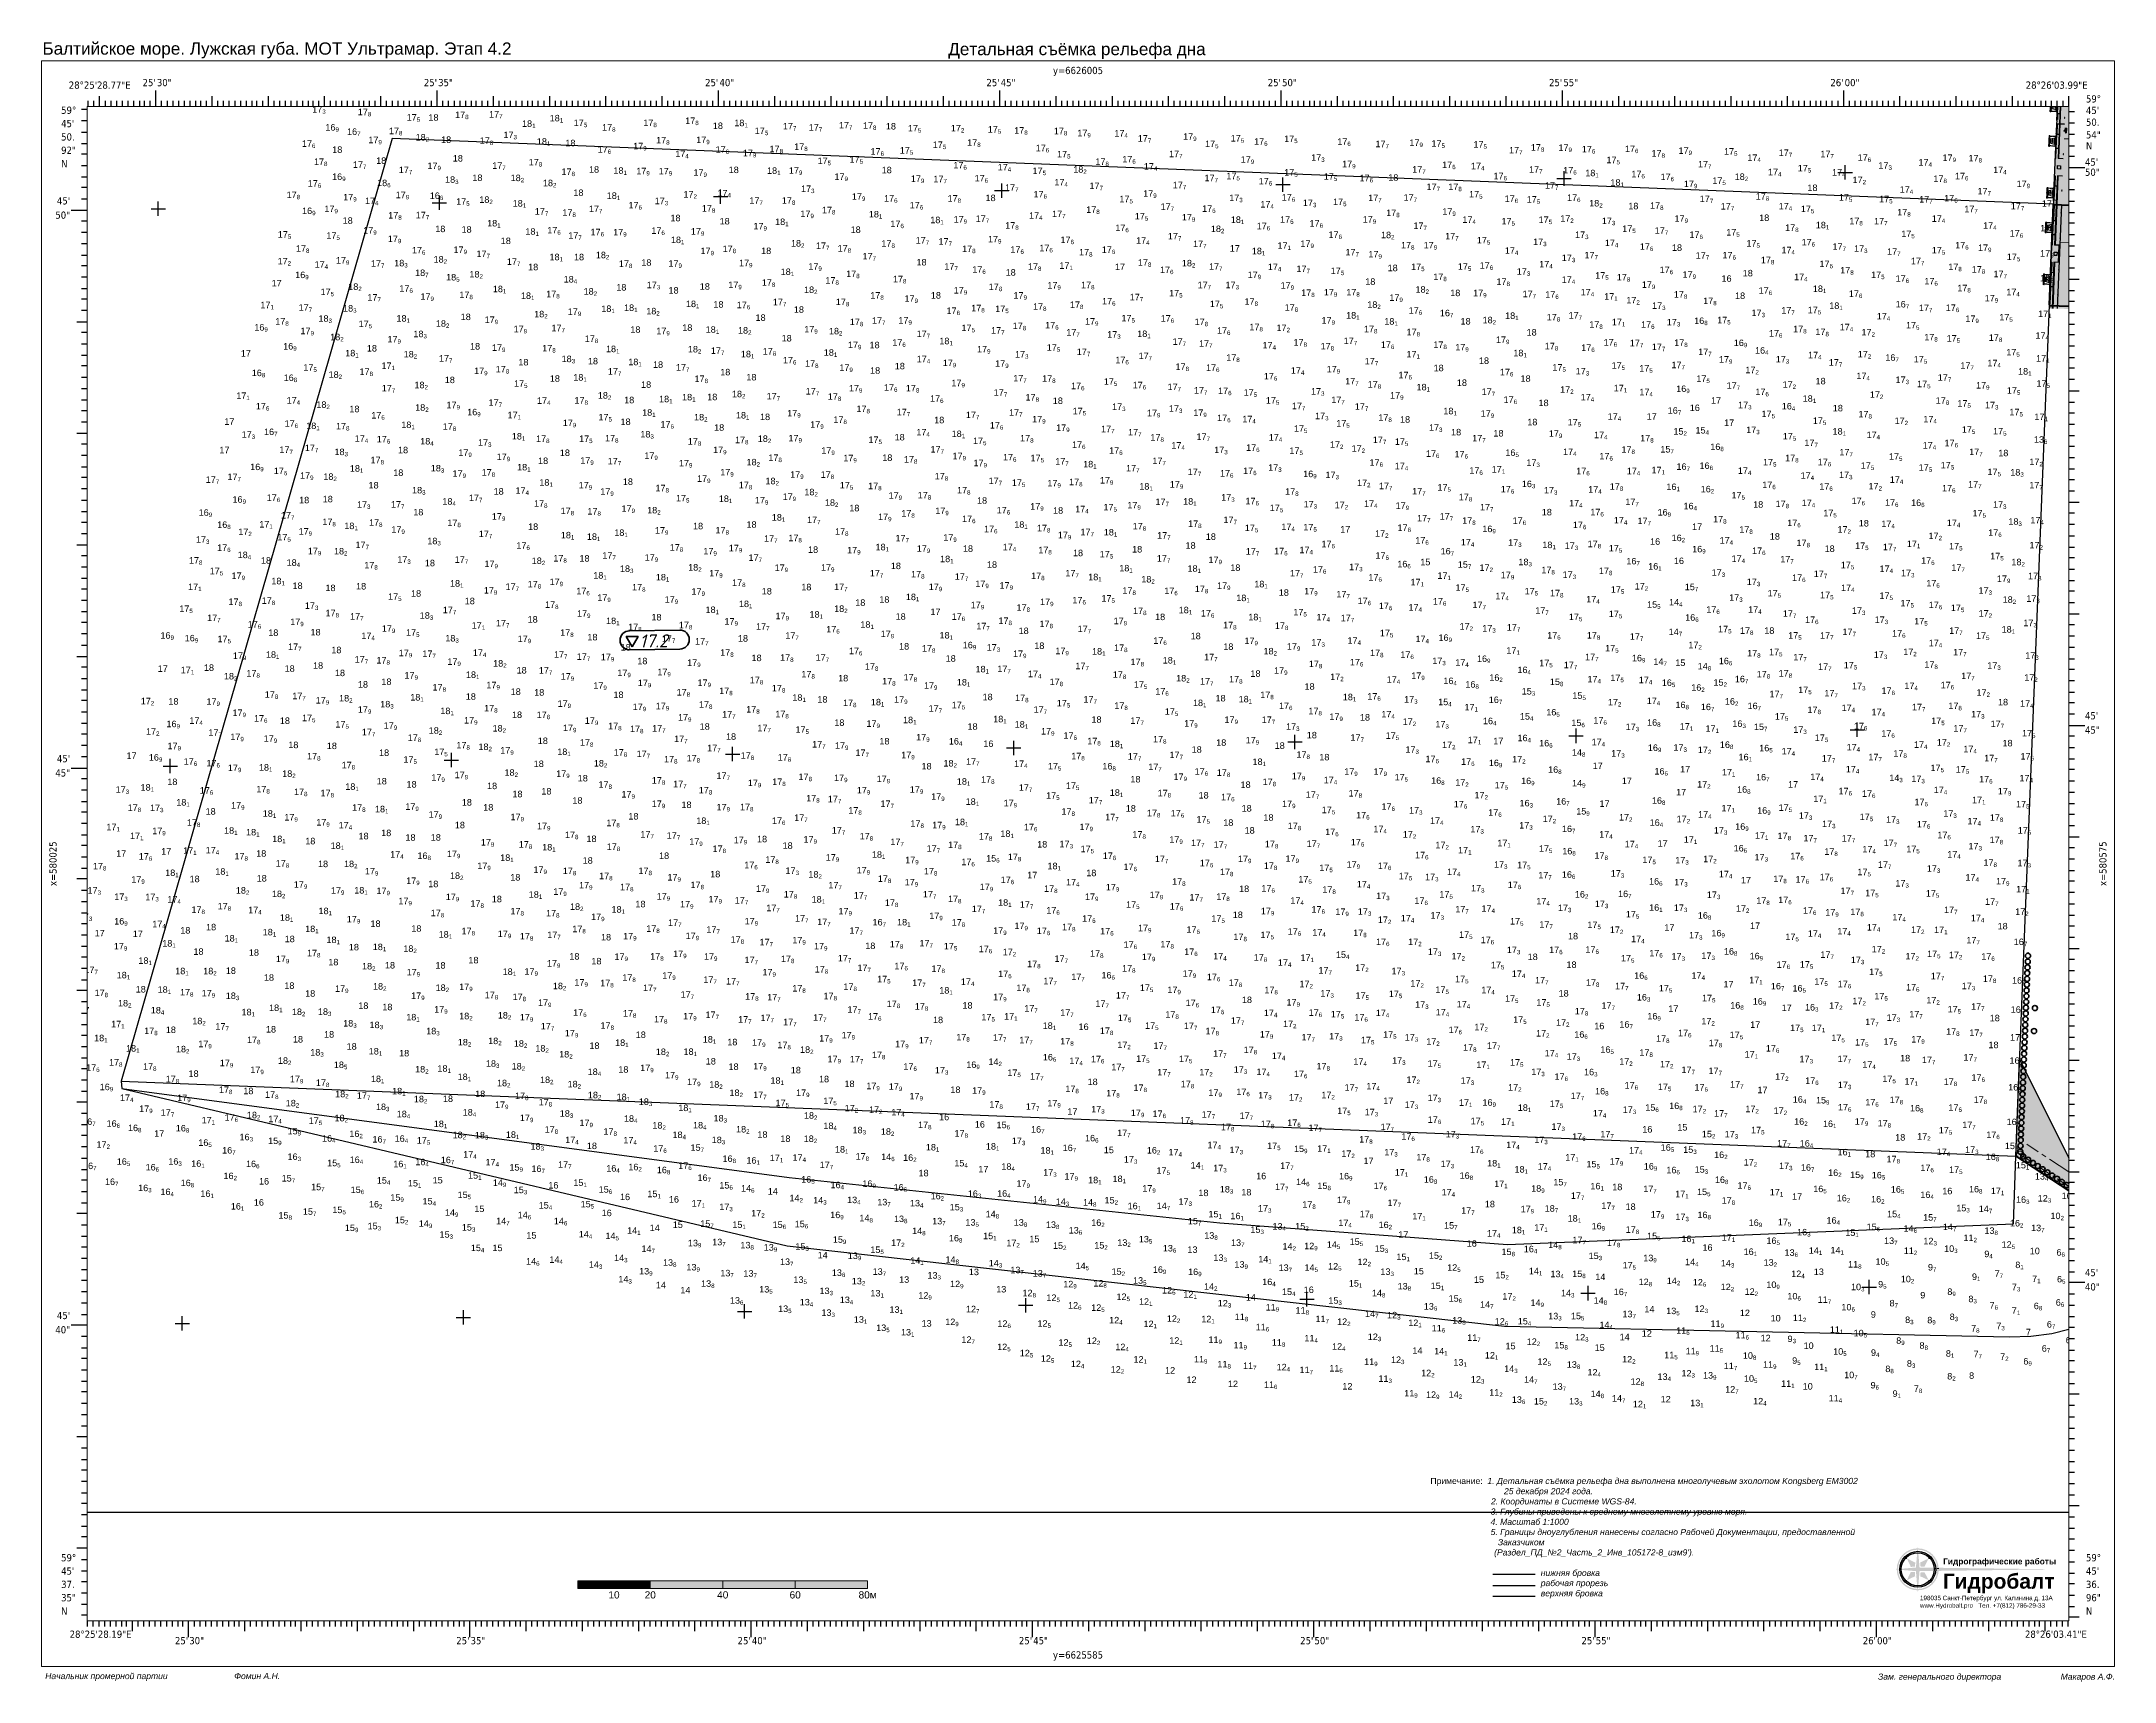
# Paper-space layout 'Этап_4.2' of a CAD drawing. Header units: millimetres. Extents: x -1650 to -1075, y -3697 to -3242.
# The model-space entities are those that its viewports show. They can reach past a viewport. Long polylines and large blocks are cut down to what shows.
import ezdxf
from ezdxf.enums import TextEntityAlignment as Align

# ---------------------------------------------------------------- set-up
doc = ezdxf.new("R2010")
doc.units = ezdxf.units.MM
for name, pattern in [('ACAD_ISO04W100', [30.5, 24, -3, 0.5, -3]), ('CENTERX2', [20.32, 12.7, -2.54, 2.54, -2.54]), ('CONTINOUS', [0]), ('DASHEDX2', [15, 10, -5]), ('HIDDEN', [0.375, 0.25, -0.125]), ('HIDDEN2', [4.7625, 3.175, -1.5875])]:
    doc.linetypes.add(name, pattern=pattern)
doc.layers.add('!_Defpoints', color=255, linetype='Continuous', plot=False)
for name, color, linetype in [('Borders', 7, 'Continuous'), ('Grids', 7, 'Continuous'), ('Lat_Lon_Grid', 7, 'Continuous'), ('Ruler', 7, 'Continuous'), ('tiff', 7, 'Continuous'), ('ось лидерной траншеи', 7, 'Continuous'), ('Этап 4.2 верхняя бровка', 7, 'Continuous'), ('Этап 4.2 нижняя бровка', 7, 'Continuous'), ('Этап 4.2 рабочая прорезь', 7, 'Continuous')]:
    doc.layers.add(name, color=color, linetype=linetype)
doc.layers.add('Soundings_1000', color=7, linetype='Continuous', true_color=0x000000)
for name, color, linetype, lineweight in [('ГР_Верх_строение', 250, 'CONTINOUS', 30), ('ГР_Границы причалов', 6, 'ACAD_ISO04W100', 50), ('ГР_Оси ПБ', 181, 'CENTERX2', 13), ('ГР_Ось', 7, 'CENTERX2', 15), ('ГР_Отбойные SPC 1400 G1.8', 252, 'Continuous', 15), ('ГР_Причал 4 _СО3_1б_уч2', 120, 'Continuous', 35), ('ГР_Причал 4_фасон_проф_2415', 80, 'Continuous', 25), ('ГР_Причал 4_ШТС13', 31, 'Continuous', 35), ('ГР_Причал 4_ШТС17д', 32, 'Continuous', 35), ('ГР_Причал 4_ШТС7_1а', 20, 'Continuous', 35), ('ГР_Причал 5 уч 1_ШТС14', 240, 'Continuous', 35), ('ГР_Причал 5 уч 1_ШТС15', 211, 'Continuous', 35), ('ГР_Причал 5_оси', 253, 'CENTERX2', 25), ('ГР_Разбивочная ось', 2, 'CENTERX2', 13), ('ГР_СЕТИ_колодцы', 7, 'Continuous', 18), ('ГР_Фасонный профиль 2415', 3, 'Continuous', 35), ('ГР_Фасонный профиль 2416', 60, 'Continuous', 35), ('ГР_ШТС1_1а', 4, 'Continuous', 35), ('ГР_ШТС2_1а', 21, 'Continuous', 35), ('ГР_ШТС3д_1а', 111, 'Continuous', 35), ('Линия отбойников', 7, 'Continuous', 30), ('Линия створа', 30, 'DASHEDX2', 60)]:
    doc.layers.add(name, color=color, linetype=linetype, lineweight=lineweight)
doc.styles.get("Standard").update_dxf_attribs({"font": 'arial.ttf'})
doc.styles.add('глубины', font='')
doc.styles.add('СПДС', font='isocpeur.ttf', dxfattribs={"oblique": 15})
doc.styles.get('глубины').set_extended_font_data('Arial', italic=True)
picture_1 = doc.add_image_def('image2.tif', size_in_pixel=(3838, 2796))

psp = doc.layouts.new('Этап_4.2')

# ---------------------------------------------------------------- texts
at = {"layer": 'Borders', "color": 18, "true_color": 0x000000}
psp.add_text('Балтийское море. Лужская губа. МОТ Ультрамар. Этап 4.2', height=3.4, dxfattribs=at).set_placement((-1649.83, -3242.44), align=Align.TOP_LEFT)
at = {"layer": 'Borders', "color": 18, "true_color": 0x000000, "style": 'глубины'}
for s, p in [('Начальник промерной партии                            Фомин А.Н.', (-1649.06, -3694.89)), ('Зам. генерального директора                         Макаров А.Ф.', (-1140.52, -3695.05))]:
    psp.add_text(s, height=1.7, dxfattribs=at).set_placement(p, align=Align.TOP_LEFT)
at = {"layer": 'Borders', "color": 18, "true_color": 0x000000, "insert": (-1398.5, -3242.58), "char_height": 3.4, "width": 77.2122, "attachment_point": 1}
psp.add_mtext('Детальная съёмка рельефа дна', dxfattribs=at)
at = {"layer": 'Grids', "color": 18, "true_color": 0x000000, "insert": (-1264.7, -3640.75), "char_height": 1.7, "width": 118.5209, "attachment_point": 1}
psp.add_mtext("\\pxi-12,l12;Примечание:  {\\fArial|b0|i1|c204|p34;1. Детальная съёмка рельефа дна выполнена многолучевым эхолотом Kongsberg EM3002 25 декабря 2024 года.                 \\P\\pi4.4444,l0;              2. Координаты в Системе WGS-84.\\P\\pi-7,l11;               3. Глубины приведены к среднему многолетнему уровню моря.\\P\\pi4,l0;               4. Масштаб 1:1000\\P\\pi-7,l11,ql;               5. Границы дноуглубления нанесены согласно \\C7;Рабочей Документации, предоставленной Заказчиком\\P\\pi-1; (Раздел_ПД_№2_Часть_2_Инв_105172-8_изм9').\\P\\pi-7;\\P\\pi7;нижняя бровка\\Pрабочая прорезь\\Pверхняя бровка\\P\\pi4,l0;               \\C256;\\c0;               \\P\\pi8,q*;                                 \\P                                 \\P\\pi-2,l10;                                 \\P\\pi4,l0;\\H0.88889x;                          \\H1.125x;\\P                                  }", dxfattribs=at)
at = {"layer": 'Lat_Lon_Grid', "color": 18, "true_color": 0x000000, "char_height": 2, "width": 1}
for s, insert, attachment_point in [('{\\fTahoma|b0|i0|c1|p0;y=6626005}', (-1362.5, -3251.79), 8), ('{\\fTahoma|b0|i0|c1|p0;28°25\'28.77"E}', (-1642.51, -3253.29), 1), ("{\\fTahoma|b0|i0|c1|p0;25'}", (-1622.05, -3252.58), 1), ('{\\fTahoma|b0|i0|c1|p0;30"}', (-1618.08, -3252.58), 1), ("{\\fTahoma|b0|i0|c1|p0;25'}", (-1544, -3252.58), 1), ('{\\fTahoma|b0|i0|c1|p0;35"}', (-1540.03, -3252.58), 1), ("{\\fTahoma|b0|i0|c1|p0;25'}", (-1465.95, -3252.58), 1), ('{\\fTahoma|b0|i0|c1|p0;40"}', (-1461.98, -3252.58), 1), ("{\\fTahoma|b0|i0|c1|p0;25'}", (-1387.9, -3252.58), 1), ('{\\fTahoma|b0|i0|c1|p0;45"}', (-1383.93, -3252.58), 1), ("{\\fTahoma|b0|i0|c1|p0;25'}", (-1309.84, -3252.58), 1), ('{\\fTahoma|b0|i0|c1|p0;50"}', (-1305.88, -3252.58), 1), ("{\\fTahoma|b0|i0|c1|p0;25'}", (-1231.79, -3252.58), 1), ('{\\fTahoma|b0|i0|c1|p0;55"}', (-1227.82, -3252.58), 1), ("{\\fTahoma|b0|i0|c1|p0;26'}", (-1153.74, -3252.58), 1), ('{\\fTahoma|b0|i0|c1|p0;00"}', (-1149.77, -3252.58), 1), ('{\\fTahoma|b0|i0|c1|p0;28°26\'03.99"E}', (-1099.53, -3253.29), 1), ('{\\fTahoma|b0|i0|c1|p0;59°}', (-1644.64, -3260.25), 1), ("{\\fTahoma|b0|i0|c1|p0;45'}", (-1082.83, -3260.31), 1), ('{\\fTahoma|b0|i0|c1|p0;59°}', (-1082.83, -3257.11), 1), ("{\\fTahoma|b0|i0|c1|p0;45'}", (-1644.64, -3263.96), 1), ('{\\fTahoma|b0|i0|c1|p0;50.}', (-1082.83, -3263.57), 1), ('{\\fTahoma|b0|i0|c1|p0;54"}', (-1082.83, -3267.08), 1), ('{\\fTahoma|b0|i0|c1|p0;92"}', (-1644.64, -3271.36), 1), ('{\\fTahoma|b0|i0|c1|p0;50.}', (-1644.64, -3267.66), 1), ('{\\fTahoma|b0|i0|c1|p0;N}', (-1082.83, -3270.12), 1), ('{\\fTahoma|b0|i0|c1|p0;N}', (-1644.64, -3275.07), 1), ("{\\fTahoma|b0|i0|c1|p0;45'}", (-1083.1, -3274.64), 1), ('{\\fTahoma|b0|i0|c1|p0;50"}', (-1083.1, -3277.45), 1), ('{\\fTahoma|b0|i0|c1|p0;50"}', (-1642.16, -3289.36), 3), ("{\\fTahoma|b0|i0|c1|p0;45'}", (-1642.16, -3285.39), 3), ("{\\fTahoma|b0|i0|c1|p0;45'}", (-1083.1, -3428.26), 1), ('{\\fTahoma|b0|i0|c1|p0;45"}', (-1083.1, -3432.23), 1), ('{\\fTahoma|b0|i0|c1|p0;45"}', (-1642.16, -3444.14), 3), ("{\\fTahoma|b0|i0|c1|p0;45'}", (-1642.16, -3440.17), 3), ("{\\fTahoma|b0|i0|c1|p0;45'}", (-1083.1, -3582.78), 1), ('{\\fTahoma|b0|i0|c1|p0;40"}', (-1083.1, -3586.75), 1), ("{\\fTahoma|b0|i0|c1|p0;45'}", (-1642.16, -3594.69), 3), ('{\\fTahoma|b0|i0|c1|p0;40"}', (-1642.16, -3598.65), 3), ('{\\fTahoma|b0|i0|c1|p0;59°}', (-1644.64, -3661.89), 1), ('{\\fTahoma|b0|i0|c1|p0;59°}', (-1082.83, -3661.89), 1), ("{\\fTahoma|b0|i0|c1|p0;45'}", (-1644.64, -3665.59), 1), ('{\\fTahoma|b0|i0|c1|p0;37.}', (-1644.64, -3669.3), 1), ("{\\fTahoma|b0|i0|c1|p0;45'}", (-1082.83, -3665.59), 1), ('{\\fTahoma|b0|i0|c1|p0;36.}', (-1082.83, -3669.3), 1), ('{\\fTahoma|b0|i0|c1|p0;35"}', (-1644.64, -3673), 1), ('{\\fTahoma|b0|i0|c1|p0;96"}', (-1082.83, -3673), 1), ('{\\fTahoma|b0|i0|c1|p0;N}', (-1644.64, -3676.71), 1), ('{\\fTahoma|b0|i0|c1|p0;N}', (-1082.83, -3676.71), 1), ('{\\fTahoma|b0|i0|c1|p0;28°25\'28.19"E}', (-1642.28, -3683.13), 1), ("{\\fTahoma|b0|i0|c1|p0;25'}", (-1613.06, -3684.91), 1), ('{\\fTahoma|b0|i0|c1|p0;30"}', (-1609.09, -3684.91), 1), ("{\\fTahoma|b0|i0|c1|p0;25'}", (-1535.01, -3684.91), 1), ('{\\fTahoma|b0|i0|c1|p0;35"}', (-1531.04, -3684.91), 1), ("{\\fTahoma|b0|i0|c1|p0;25'}", (-1456.95, -3684.91), 1), ('{\\fTahoma|b0|i0|c1|p0;40"}', (-1452.98, -3684.91), 1), ("{\\fTahoma|b0|i0|c1|p0;25'}", (-1378.9, -3684.91), 1), ('{\\fTahoma|b0|i0|c1|p0;45"}', (-1374.93, -3684.91), 1), ("{\\fTahoma|b0|i0|c1|p0;25'}", (-1300.85, -3684.91), 1), ('{\\fTahoma|b0|i0|c1|p0;50"}', (-1296.88, -3684.91), 1), ("{\\fTahoma|b0|i0|c1|p0;25'}", (-1222.8, -3684.91), 1), ('{\\fTahoma|b0|i0|c1|p0;55"}', (-1218.83, -3684.91), 1), ("{\\fTahoma|b0|i0|c1|p0;26'}", (-1144.74, -3684.91), 1), ('{\\fTahoma|b0|i0|c1|p0;00"}', (-1140.78, -3684.91), 1), ('{\\fTahoma|b0|i0|c1|p0;28°26\'03.41"E}', (-1099.75, -3683.13), 1), ('{\\fTahoma|b0|i0|c1|p0;y=6625585}', (-1362.5, -3688.88), 2)]:
    psp.add_mtext(s, dxfattribs=dict(at, insert=insert, attachment_point=attachment_point))
at = {"layer": 'Lat_Lon_Grid', "color": 18, "true_color": 0x000000, "char_height": 2, "width": 1, "rotation": 90}
for s, insert, attachment_point in [('{\\fTahoma|b0|i0|c1|p0;x=580025}', (-1645.87, -3470.33), 8), ('{\\fTahoma|b0|i0|c1|p0;x=580575}', (-1079.13, -3470.33), 2)]:
    psp.add_mtext(s, dxfattribs=dict(at, insert=insert, attachment_point=attachment_point))
at = {"layer": 'Ruler', "color": 18, "true_color": 0x000000, "char_height": 2, "width": 1, "attachment_point": 2}
for s, insert in [('{\\fArial|b0|i0|c1|p0;10}', (-1491.24, -3672.22)), ('{\\fArial|b0|i0|c1|p0;20}', (-1481.18, -3672.22)), ('{\\fArial|b0|i0|c1|p0;40}', (-1461.07, -3672.22)), ('{\\fArial|b0|i0|c1|p0;60}', (-1440.97, -3672.22)), ('{\\fArial|b0|i0|c204|p34;80м}', (-1420.86, -3672.22))]:
    psp.add_mtext(s, dxfattribs=dict(at, insert=insert))

msp = doc.modelspace()

# ---------------------------------------------------------------- texts
at = {"layer": 'Soundings_1000', "color": 18, "true_color": 0x000000}
for s, p in [('17', (580090.32, 6626004.13, 17.29)), ('17', (580102.97, 6626003.42, 17.78)), ('17', (580116.52, 6626001.91, 17.48)), ('18', (580122.56, 6626001.88, 18.03)), ('17', (580129.97, 6626002.64, 17.82)), ('17', (580139.38, 6626002.76, 17.65)), ('18', (580156.21, 6626001.7, 18.11)), ('17', (580162.88, 6626000.41, 17.49)), ('17', (580182.19, 6626000.42, 17.75)), ('17', (580193.81, 6626000.98, 17.82)), ('18', (580207.44, 6626000.37, 18.07)), ('17', (580087.46, 6625994.63, 17.59)), ('16', (580093.98, 6625999.15, 16.88)), ('16', (580099.98, 6625997.95, 16.72)), ('17', (580105.89, 6625995.65, 17.93)), ('17', (580111.61, 6625998.15, 17.77)), ('18', (580119.02, 6625996.39, 18.16)), ('18', (580126.08, 6625995.73, 18)), ('17', (580136.8, 6625995.47, 17.8)), ('17', (580143.39, 6625997.05, 17.29)), ('18', (580148.54, 6626000.18, 18.05)), ('18', (580152.65, 6625995.24, 18.14)), ('18', (580160.57, 6625994.79, 17.98)), ('17', (580170.75, 6625999.14, 17.77)), ('17', (580185.74, 6625995.58, 17.8)), ('17', (580196.87, 6625995.69, 17.85)), ('18', (580201.48, 6625999.58, 18.03)), ('17', (580213.1, 6625998.19, 17.54)), ('17', (580220.92, 6625999.48, 17.71)), ('17', (580228.09, 6625999.14, 17.71)), ('17', (580236.46, 6625999.73, 17.74)), ('17', (580243.13, 6625999.65, 17.83)), ('18', (580249.49, 6625999.45, 17.99)), ('17', (580255.6, 6625998.9, 17.5)), ('17', (580267.53, 6625998.93, 17.2)), ('17', (580272.04, 6625994.93, 17.81)), ('17', (580277.77, 6625998.6, 17.48)), ('17', (580285.1, 6625998.3, 17.75)), ('17', (580296.09, 6625998.13, 17.83)), ('17', (580302.6, 6625997.57, 17.92)), ('17', (580312.88, 6625997.48, 17.38)), ('17', (580319.38, 6625996.08, 17.72)), ('17', (580331.96, 6625996.6, 17.9)), ('17', (580338.04, 6625994.55, 17.48)), ('17', (580345.16, 6625996.11, 17.52)), ('17', (580351.66, 6625995.23, 17.63)), ('17', (580360, 6625995.98, 17.45)), ('17', (580374.73, 6625995.17, 17.61)), ('17', (580385.33, 6625994.54, 17.72)), ('17', (580394.75, 6625994.89, 17.85)), ('17', (580400.87, 6625994.67, 17.53)), ('17', (580090.81, 6625989.61, 17.82)), ('18', (580095.87, 6625992.96, 17.95)), ('17', (580101.61, 6625988.8, 17.65)), ('18', (580108.06, 6625989.91, 17.97)), ('18', (580129.33, 6625990.56, 17.95)), ('17', (580150.4, 6625989.49, 17.79)), ('17', (580169.5, 6625993, 17.57)), ('17', (580179.38, 6625993.95, 17.87)), ('17', (580191.05, 6625991.77, 17.35)), ('17', (580202.25, 6625992.99, 17.59)), ('17', (580209.81, 6625992.02, 17.89)), ('17', (580217.2, 6625993.15, 17.75)), ('17', (580224.05, 6625993.79, 17.84)), ('17', (580230.54, 6625989.86, 17.52)), ('17', (580239.41, 6625990.27, 17.48)), ('17', (580245.23, 6625992.47, 17.58)), ('17', (580253.35, 6625992.76, 17.46)), ('17', (580262.48, 6625994.32, 17.45)), ('17', (580291.06, 6625993.42, 17.56)), ('17', (580296.98, 6625991.72, 17.53)), ('17', (580307.62, 6625989.62, 17.79)), ('17', (580315.08, 6625990.3, 17.63)), ('17', (580328.05, 6625991.76, 17.66)), ('17', (580347.95, 6625990.21, 17.93)), ('17', (580367.5, 6625990.78, 17.27)), ('17', (580376.08, 6625988.98, 17.89)), ('17', (580403.83, 6625988.76, 17.6)), ('17', (580412.53, 6625994.42, 17.45)), ('17', (580422.4, 6625992.79, 17.66)), ('17', (580428.44, 6625993.58, 17.82)), ('17', (580436.1, 6625993.51, 17.86)), ('17', (580442.6, 6625993.1, 17.6)), ('17', (580449.42, 6625990.1, 17.48)), ('17', (580454.56, 6625993.2, 17.58)), ('17', (580461.92, 6625991.94, 17.75)), ('17', (580469.43, 6625992.69, 17.87)), ('17', (580474.82, 6625988.92, 17.73)), ('17', (580482.04, 6625992.47, 17.5)), ('17', (580488.51, 6625990.72, 17.4)), ('17', (580497.21, 6625992.1, 17.68)), ('17', (580508.77, 6625991.74, 17.7)), ('17', (580519.13, 6625990.76, 17.59)), ('17', (580536, 6625989.43, 17.43)), ('17', (580542.67, 6625990.72, 17.88)), ('17', (580549.89, 6625990.61, 17.78)), ('17', (580089.08, 6625983.59, 17.64)), ('16', (580095.84, 6625985.45, 16.89)), ('18', (580108.32, 6625983.73, 18.59)), ('17', (580114.34, 6625987.34, 17.73)), ('17', (580122.29, 6625988.47, 17.89)), ('18', (580127.18, 6625984.65, 18.32)), ('18', (580134.76, 6625985.15, 18.03)), ('17', (580140.27, 6625988.53, 17.67)), ('18', (580145.38, 6625985.12, 18.2)), ('18', (580154.33, 6625983.71, 18.17)), ('17', (580159.48, 6625986.83, 17.76)), ('18', (580167.12, 6625987.46, 17.97)), ('18', (580173.89, 6625987.15, 18.08)), ('17', (580180.23, 6625987.01, 17.85)), ('17', (580186.45, 6625987, 17.93)), ('17', (580196.1, 6625986.61, 17.9)), ('18', (580205.88, 6625987.35, 18.04)), ('18', (580216.52, 6625987.14, 18.07)), ('17', (580222.58, 6625987.17, 17.94)), ('17', (580235.22, 6625985.46, 17.9)), ('18', (580248.33, 6625987.3, 17.96)), ('17', (580256.42, 6625984.91, 17.91)), ('17', (580262.68, 6625984.82, 17.74)), ('17', (580268.21, 6625988.63, 17.58)), ('17', (580274.11, 6625985.02, 17.55)), ('17', (580280.53, 6625988.09, 17.4)), ('17', (580290.19, 6625987.1, 17.48)), ('17', (580296.25, 6625983.91, 17.41)), ('18', (580301.48, 6625987.48, 18.23)), ('17', (580321.07, 6625988.31, 17.37)), ('17', (580329.09, 6625983.15, 17.66)), ('17', (580337.91, 6625985.11, 17.67)), ('17', (580343.96, 6625985.64, 17.53)), ('17', (580352.94, 6625984.22, 17.58)), ('17', (580360.01, 6625986.66, 17.45)), ('17', (580371, 6625985.5, 17.45)), ('17', (580380.91, 6625985.08, 17.57)), ('18', (580388.89, 6625985.23, 17.95)), ('17', (580395.53, 6625987.49, 17.68)), ('17', (580411.83, 6625988.42, 17.43)), ('17', (580418.08, 6625985.64, 17.62)), ('17', (580427.94, 6625987.46, 17.68)), ('17', (580432.35, 6625983.02, 17.7)), ('17', (580437.43, 6625987.24, 17.63)), ('18', (580443.54, 6625986.48, 18.12)), ('18', (580450.52, 6625983.85, 18.07)), ('17', (580456.34, 6625986.19, 17.59)), ('17', (580464.44, 6625985.41, 17.6)), ('17', (580470.91, 6625983.48, 17.89)), ('17', (580478.8, 6625984.35, 17.52)), ('18', (580485.01, 6625985.45, 18.24)), ('17', (580494.23, 6625986.75, 17.41)), ('17', (580502.51, 6625987.82, 17.49)), ('17', (580512.02, 6625986.66, 17.44)), ('17', (580517.71, 6625984.56, 17.24)), ('17', (580524.88, 6625988.58, 17.31)), ('17', (580540.14, 6625984.9, 17.77)), ('17', (580546.12, 6625985.63, 17.59)), ('17', (580556.72, 6625987.34, 17.39)), ('17', (580563.23, 6625983.48, 17.94)), ('17', (580083.22, 6625980.41, 17.78)), ('17', (580098.92, 6625979.79, 17.86)), ('17', (580104.96, 6625978.75, 17.41)), ('17', (580113.47, 6625980.39, 17.89)), ('16', (580122.94, 6625980.19, 16.61)), ('17', (580130.26, 6625978.59, 17.48)), ('18', (580136.68, 6625979.09, 18.16)), ('18', (580145.95, 6625978.06, 18.12)), ('18', (580162.79, 6625981, 18)), ('18', (580172.04, 6625980.19, 18.09)), ('17', (580178.08, 6625977.53, 17.62)), ('17', (580185.33, 6625978.72, 17.29)), ('17', (580193.33, 6625980.56, 17.18)), ('17', (580202.76, 6625980.9, 17.39)), ('17', (580211.62, 6625978.84, 17.71)), ('17', (580220.63, 6625978.86, 17.78)), ('17', (580225.95, 6625982.11, 17.28)), ('17', (580240.06, 6625979.96, 17.88)), ('17', (580248.98, 6625979.44, 17.6)), ('17', (580256.11, 6625977.57, 17.62)), ('17', (580266.61, 6625979.43, 17.79)), ('18', (580277.14, 6625979.57, 17.97)), ('17', (580282.54, 6625982.43, 17.65)), ('17', (580290.46, 6625980.58, 17.62)), ('17', (580305.98, 6625982.92, 17.71)), ('17', (580314.28, 6625979.26, 17.48)), ('17', (580320.88, 6625980.79, 17.9)), ('17', (580344.76, 6625979.59, 17.3)), ('17', (580353.4, 6625977.8, 17.36)), ('17', (580359.32, 6625979.72, 17.55)), ('17', (580365.19, 6625978.21, 17.29)), ('17', (580373.56, 6625978.48, 17.48)), ('17', (580383.32, 6625979.57, 17.74)), ('17', (580393.13, 6625979.67, 17.66)), ('17', (580399.51, 6625982.66, 17.73)), ('17', (580405.54, 6625982.65, 17.77)), ('17', (580411.31, 6625980.59, 17.48)), ('17', (580421.17, 6625979.35, 17.56)), ('17', (580427.29, 6625979.15, 17.51)), ('17', (580438.48, 6625979.63, 17.61)), ('18', (580444.63, 6625978.09, 18.21)), ('18', (580455.49, 6625977.3, 18.04)), ('17', (580461.52, 6625977.45, 17.76)), ('17', (580475.31, 6625979.33, 17.73)), ('17', (580481.13, 6625977.24, 17.68)), ('17', (580490.84, 6625980.01, 17.84)), ('17', (580497.22, 6625977.25, 17.36)), ('18', (580505.18, 6625982.37, 18.01)), ('17', (580513.91, 6625979.72, 17.53)), ('17', (580525.08, 6625979.25, 17.47)), ('17', (580530.79, 6625981.88, 17.39)), ('17', (580536.2, 6625979.19, 17.67)), ('17', (580543.14, 6625979.49, 17.59)), ('17', (580552.38, 6625981.45, 17.74)), ('17', (580561.62, 6625977.3, 17.67)), ('17', (580570.24, 6625978.02, 17.18)), ('16', (580087.51, 6625975.98, 16.89)), ('17', (580093.7, 6625976.52, 17.87)), ('18', (580098.77, 6625973.28, 18.03)), ('17', (580111.41, 6625974.75, 17.8)), ('17', (580119.05, 6625974.81, 17.68)), ('18', (580138.86, 6625972.55, 18.08)), ('17', (580152.08, 6625975.83, 17.7)), ('17', (580159.73, 6625975.51, 17.77)), ('17', (580167.1, 6625976.53, 17.68)), ('18', (580189.72, 6625973.99, 17.96)), ('17', (580198.43, 6625976.68, 17.75)), ('18', (580203.36, 6625973.1, 18.01)), ('17', (580212.75, 6625971.73, 17.92)), ('18', (580218.76, 6625972.94, 18.08)), ('17', (580225.77, 6625975.17, 17.93)), ('17', (580231.75, 6625976.19, 17.8)), ('18', (580244.77, 6625975.05, 18.07)), ('17', (580250.74, 6625972.39, 17.61)), ('18', (580261.81, 6625973.45, 18.06)), ('17', (580268.29, 6625973.61, 17.86)), ('17', (580274.4, 6625973.81, 17.69)), ('17', (580282.6, 6625971.94, 17.77)), ('17', (580289.22, 6625974.68, 17.42)), ('17', (580295.61, 6625975.13, 17.73)), ('17', (580305.08, 6625976.32, 17.76)), ('17', (580318.56, 6625974.49, 17.47)), ('17', (580325.71, 6625977.13, 17.68)), ('17', (580331.62, 6625974.2, 17.89)), ('17', (580337.24, 6625976.6, 17.64)), ('18', (580345.2, 6625973.53, 18.07)), ('17', (580352.37, 6625971.78, 17.57)), ('17', (580358.87, 6625973.57, 17.58)), ('17', (580367.04, 6625972.5, 17.63)), ('17', (580381.79, 6625973.61, 17.89)), ('17', (580388.3, 6625975.43, 17.82)), ('17', (580395.87, 6625971.85, 17.68)), ('17', (580403.88, 6625975.79, 17.92)), ('17', (580409.46, 6625973.54, 17.39)), ('17', (580420.3, 6625973.1, 17.48)), ('17', (580430.59, 6625973.51, 17.49)), ('17', (580436.61, 6625973.86, 17.18)), ('17', (580448.14, 6625973.2, 17.33)), ('17', (580468.31, 6625973.85, 17.89)), ('18', (580491.8, 6625974.06, 18.02)), ('17', (580503.36, 6625976.52, 17.47)), ('18', (580507.51, 6625972.03, 18.08)), ('17', (580516.8, 6625973.15, 17.79)), ('17', (580523.68, 6625973.13, 17.71)), ('17', (580530.1, 6625975.6, 17.76)), ('17', (580539.69, 6625973.82, 17.41)), ('17', (580548.71, 6625976.49, 17.7)), ('17', (580553.93, 6625971.93, 17.35)), ('17', (580080.77, 6625969.44, 17.5)), ('17', (580094.25, 6625969.12, 17.45)), ('17', (580104.47, 6625970.56, 17.91)), ('17', (580111.3, 6625968.21, 17.93)), ('18', (580124.46, 6625970.97, 17.98)), ('18', (580131.76, 6625970.82, 17.98)), ('18', (580142.63, 6625967.65, 18.04)), ('18', (580149.46, 6625970.24, 18.05)), ('17', (580155.53, 6625970.59, 17.57)), ('17', (580161.37, 6625969.15, 17.66)), ('17', (580167.54, 6625970.09, 17.62)), ('17', (580173.83, 6625970.06, 17.85)), ('17', (580184.42, 6625970.49, 17.64)), ('18', (580189.85, 6625967.93, 18.13)), ('17', (580195.39, 6625970.29, 17.93)), ('18', (580223.16, 6625966.97, 18.16)), ('17', (580230.09, 6625966.3, 17.68)), ('18', (580239.72, 6625970.75, 17.95)), ('17', (580248.25, 6625966.93, 17.83)), ('17', (580257.75, 6625967.8, 17.66)), ('17', (580264.1, 6625967.5, 17.69)), ('17', (580277.82, 6625968.13, 17.86)), ('17', (580297.94, 6625967.95, 17.57)), ('17', (580313.15, 6625971.26, 17.64)), ('17', (580318.92, 6625967.76, 17.44)), ('17', (580327.74, 6625968.95, 17.74)), ('17', (580334.71, 6625966.8, 17.73)), ('18', (580339.67, 6625970.99, 18.19)), ('17', (580358.16, 6625966.34, 17.13)), ('17', (580364.51, 6625966.87, 17.88)), ('17', (580372.3, 6625969.37, 17.57)), ('18', (580386.88, 6625969.29, 18.15)), ('17', (580392.42, 6625966.44, 17.81)), ('17', (580398.7, 6625966.45, 17.87)), ('17', (580404.67, 6625968.96, 17.74)), ('17', (580413.47, 6625967.83, 17.51)), ('17', (580429.08, 6625967.39, 17.32)), ('17', (580440.71, 6625969.35, 17.3)), ('17', (580448.98, 6625967.08, 17.43)), ('17', (580453.8, 6625971.02, 17.52)), ('17', (580458.69, 6625966.06, 17.58)), ('17', (580462.81, 6625970.51, 17.65)), ('18', (580467.6, 6625965.77, 17.99)), ('17', (580472.45, 6625969.37, 17.63)), ('17', (580482.66, 6625970.03, 17.5)), ('17', (580488.27, 6625966.95, 17.54)), ('17', (580499, 6625971.3, 17.77)), ('17', (580503.57, 6625967.29, 17.57)), ('17', (580512.15, 6625966.07, 17.68)), ('17', (580531.22, 6625969.58, 17.5)), ('17', (580546.18, 6625966.44, 17.55)), ('17', (580552.51, 6625965.74, 17.87)), ('17', (580561.3, 6625969.73, 17.64)), ('17', (580569.78, 6625971.18, 17.45)), ('17', (580080.72, 6625962.02, 17.19)), ('17', (580085.8, 6625965.52, 17.82)), ('17', (580090.98, 6625961.1, 17.4)), ('17', (580096.9, 6625962.25, 17.92)), ('17', (580106.62, 6625961.38, 17.68)), ('18', (580113.07, 6625961.48, 18.32)), ('17', (580117.99, 6625965.04, 17.59)), ('18', (580123.99, 6625962.52, 18.15)), ('17', (580129.52, 6625965.19, 17.94)), ('17', (580135.9, 6625964.06, 17.72)), ('17', (580144.33, 6625961.89, 17.71)), ('18', (580150.23, 6625960.39, 17.96)), ('18', (580156.16, 6625963.17, 18.09)), ('18', (580162.96, 6625963.15, 17.97)), ('18', (580169.02, 6625963.73, 18.23)), ('17', (580175.41, 6625961.31, 17.76)), ('18', (580181.64, 6625961.64, 17.98)), ('17', (580189.16, 6625961.37, 17.92)), ('17', (580198.06, 6625964.87, 17.92)), ('17', (580204.19, 6625965.45, 17.81)), ('17', (580208.74, 6625961.5, 17.9)), ('18', (580214.88, 6625964.88, 18.04)), ('17', (580227.98, 6625960.55, 17.94)), ('17', (580236.09, 6625965.57, 17.81)), ('17', (580243.02, 6625963.39, 17.7)), ('18', (580257.99, 6625961.72, 17.99)), ('17', (580265.72, 6625960.55, 17.73)), ('17', (580270.64, 6625965.45, 17.75)), ('17', (580284.04, 6625965.25, 17.62)), ('17', (580288.91, 6625960.52, 17.77)), ('17', (580292.07, 6625965.66, 17.57)), ('17', (580297.62, 6625960.78, 17.08)), ('17', (580303.09, 6625964.5, 17.81)), ('17', (580309.4, 6625965.21, 17.58)), ('17', (580313.05, 6625960.44, 17.01)), ('17', (580319.42, 6625961.65, 17.82)), ('18', (580331.62, 6625961.47, 18.15)), ('17', (580339.14, 6625960.53, 17.74)), ('17', (580344.91, 6625965.56, 17.04)), ('18', (580351.03, 6625964.83, 18.14)), ('17', (580355.47, 6625960.42, 17.44)), ('17', (580377.01, 6625964.51, 17.73)), ('17', (580383.37, 6625963.93, 17.89)), ('18', (580388.71, 6625960.13, 18.04)), ('17', (580395.23, 6625960.46, 17.51)), ('17', (580408.2, 6625960.54, 17.48)), ('17', (580414.24, 6625960.82, 17.57)), ('17', (580421.23, 6625964.95, 17.4)), ('17', (580430.77, 6625961.2, 17.38)), ('17', (580437.03, 6625962.94, 17.28)), ('17', (580443.34, 6625963.7, 17.69)), ('17', (580474.19, 6625963.6, 17.71)), ('17', (580481.61, 6625963.68, 17.64)), ('17', (580492.27, 6625962.34, 17.8)), ('17', (580497.98, 6625965.09, 17.35)), ('17', (580508.53, 6625961.25, 17.63)), ('17', (580518.13, 6625965.51, 17.31)), ('17', (580527.29, 6625964.67, 17.66)), ('17', (580533.9, 6625962.06, 17.73)), ('17', (580539.69, 6625965.04, 17.52)), ('17', (580544.27, 6625960.43, 17.82)), ('17', (580560.5, 6625963.21, 17.48)), ('17', (580569.73, 6625964.18, 17.63)), ('17', (580079.06, 6625955.92, 17.01)), ('16', (580085.6, 6625958.21, 16.9)), ('18', (580100.31, 6625954.94, 18.24)), ('17', (580114.51, 6625954.45, 17.57)), ('18', (580118.87, 6625958.79, 18.67)), ('18', (580127.47, 6625957.56, 18.48)), ('18', (580133.94, 6625958.38, 18.21)), ('18', (580140.44, 6625954.3, 18.05)), ('18', (580160.09, 6625956.99, 18.36)), ('18', (580174.7, 6625954.75, 17.97)), ('17', (580183.14, 6625955.41, 17.29)), ('18', (580197.86, 6625955, 18.03)), ('17', (580205.76, 6625955.44, 17.85)), ('17', (580215.07, 6625956.08, 17.81)), ('18', (580220.3, 6625959.07, 18.07)), ('17', (580232.7, 6625956.68, 17.76)), ('17', (580238.47, 6625958.51, 17.8)), ('17', (580251.45, 6625957.05, 17.83)), ('17', (580273.46, 6625959.7, 17.59)), ('17', (580278.03, 6625954.91, 17.82)), ('18', (580282.73, 6625958.9, 18.01)), ('17', (580294.29, 6625955.31, 17.87)), ('17', (580303.64, 6625955.4, 17.84)), ('17', (580325.55, 6625959.63, 17.63)), ('17', (580335.98, 6625955.4, 17.67)), ('17', (580343.72, 6625955.41, 17.26)), ('17', (580349.87, 6625958.24, 17.89)), ('17', (580359.01, 6625955.28, 17.93)), ('17', (580363.41, 6625959.89, 17.73)), ('17', (580372.91, 6625959.35, 17.47)), ('18', (580382.5, 6625956.35, 17.96)), ('17', (580401.37, 6625957.68, 17.81)), ('17', (580418.91, 6625956.33, 17.79)), ('17', (580424.54, 6625959.16, 17.26)), ('17', (580437, 6625956.88, 17.35)), ('17', (580446.3, 6625958.06, 17.54)), ('17', (580452.29, 6625957.55, 17.77)), ('17', (580459.24, 6625955.51, 17.9)), ('17', (580464.18, 6625959.61, 17.58)), ('17', (580470.54, 6625958.32, 17.91)), ('16', (580481.35, 6625957.18, 16.02)), ('18', (580487.24, 6625958.69, 17.96)), ('17', (580501.49, 6625957.63, 17.36)), ('18', (580506.7, 6625954.36, 18.12)), ('17', (580514.28, 6625959.49, 17.76)), ('17', (580522.86, 6625958.24, 17.52)), ('17', (580529.66, 6625957.19, 17.59)), ('17', (580537.63, 6625956.44, 17.57)), ('17', (580546.77, 6625954.55, 17.78)), ('17', (580550.78, 6625959.73, 17.79)), ('17', (580556.82, 6625958.47, 17.69)), ('16', (580569.72, 6625957.29, 16.81)), ('17', (580075.94, 6625949.85, 17.09)), ('17', (580086.55, 6625949.16, 17.69)), ('17', (580092.64, 6625953.5, 17.46)), ('18', (580098.88, 6625948.93, 18.28)), ('17', (580105.63, 6625951.96, 17.68)), ('17', (580120.35, 6625952.19, 17.91)), ('17', (580131.15, 6625952.68, 17.8)), ('18', (580148.24, 6625952.43, 18.05)), ('17', (580155.24, 6625952.9, 17.82)), ('18', (580165.62, 6625953.63, 18.16)), ('18', (580170.53, 6625948.81, 18.09)), ('18', (580176.85, 6625949.1, 18.11)), ('18', (580189.18, 6625953.92, 17.97)), ('18', (580194.02, 6625950.16, 18.1)), ('18', (580201.64, 6625950.02, 18.03)), ('17', (580208.11, 6625949.87, 17.6)), ('17', (580218.13, 6625950.68, 17.65)), ('18', (580223.96, 6625948.58, 17.97)), ('18', (580226.79, 6625954.08, 18.19)), ('17', (580235.6, 6625950.71, 17.78)), ('17', (580245.16, 6625952.52, 17.82)), ('17', (580254.66, 6625951.64, 17.93)), ('18', (580261.97, 6625952.53, 18.02)), ('17', (580268.32, 6625953.93, 17.94)), ('17', (580273.17, 6625949, 17.79)), ('17', (580279.83, 6625948.81, 17.46)), ('17', (580284.89, 6625952.51, 17.93)), ('17', (580290.31, 6625949.42, 17.81)), ('17', (580300.56, 6625949.93, 17.75)), ('17', (580309.47, 6625950.9, 17.63)), ('17', (580317.14, 6625952.05, 17.7)), ('17', (580328.08, 6625953.15, 17.5)), ('17', (580339.38, 6625950.15, 17.54)), ('17', (580349, 6625950.82, 17.75)), ('17', (580360.14, 6625949.17, 17.83)), ('17', (580364.73, 6625953.26, 17.76)), ('17', (580371.02, 6625953.39, 17.94)), ('17', (580377.23, 6625953.4, 17.82)), ('18', (580383.06, 6625949.97, 18.21)), ('17', (580389.19, 6625951.9, 17.87)), ('18', (580396.45, 6625954.16, 18.17)), ('18', (580406.08, 6625953.2, 18.04)), ('17', (580412.43, 6625953.17, 17.9)), ('17', (580426.16, 6625952.92, 17.7)), ('17', (580432.44, 6625952.76, 17.63)), ('17', (580442.27, 6625953.43, 17.41)), ('17', (580448.8, 6625952.24, 17.12)), ('17', (580454.94, 6625951.18, 17.21)), ('17', (580462.08, 6625949.68, 17.25)), ('17', (580468.13, 6625952.8, 17.82)), ('17', (580476.26, 6625950.99, 17.75)), ('18', (580485.11, 6625952.42, 17.95)), ('17', (580491.64, 6625953.85, 17.64)), ('17', (580505.26, 6625948.47, 17.49)), ('18', (580511.24, 6625949.66, 18.05)), ('17', (580516.69, 6625952.99, 17.58)), ('16', (580529.67, 6625950.06, 16.73)), ('17', (580536.12, 6625949.05, 17.65)), ('17', (580543.56, 6625949.09, 17.61)), ('17', (580554.38, 6625951.75, 17.85)), ('17', (580560.36, 6625953.45, 17.39)), ('16', (580074.26, 6625943.65, 16.94)), ('17', (580080.06, 6625945.31, 17.81)), ('18', (580092.05, 6625946.09, 18.25)), ('17', (580103.2, 6625944.61, 17.49)), ('18', (580113.7, 6625946.14, 18.05)), ('18', (580124.64, 6625944.72, 18.19)), ('18', (580131.52, 6625946.56, 18.04)), ('17', (580138.16, 6625945.76, 17.86)), ('17', (580146.2, 6625943.2, 17.85)), ('18', (580151.9, 6625947.33, 18.16)), ('17', (580156.7, 6625943.47, 17.66)), ('17', (580161.21, 6625948, 17.94)), ('18', (580178.59, 6625943.04, 17.97)), ('18', (580183.01, 6625948.15, 18.19)), ('18', (580192.99, 6625943.57, 17.95)), ('18', (580199.49, 6625943.04, 18.13)), ('18', (580208.46, 6625942.81, 18.19)), ('18', (580213.33, 6625946.35, 17.95)), ('17', (580226.84, 6625943.12, 17.88)), ('17', (580239.48, 6625945.17, 17.82)), ('17', (580245.63, 6625945.53, 17.68)), ('17', (580252.96, 6625945.59, 17.88)), ('17', (580266.32, 6625948.26, 17.58)), ('17', (580270.46, 6625943.5, 17.48)), ('17', (580278.68, 6625942.8, 17.67)), ('17', (580284.68, 6625944.06, 17.83)), ('17', (580293.68, 6625944.26, 17.61)), ('17', (580304.74, 6625945.3, 17.86)), ('17', (580314.85, 6625946.2, 17.54)), ('17', (580325.73, 6625946.13, 17.63)), ('17', (580335.15, 6625945.18, 17.79)), ('17', (580341.36, 6625942.76, 17.55)), ('17', (580350.36, 6625943.75, 17.81)), ('17', (580357.87, 6625943.52, 17.22)), ('17', (580370.37, 6625945.59, 17.87)), ('18', (580377.19, 6625946.99, 18.11)), ('17', (580382.14, 6625943.18, 17.83)), ('18', (580387.79, 6625945.3, 18.12)), ('17', (580394.56, 6625948.34, 17.55)), ('16', (580403.21, 6625947.63, 16.69)), ('18', (580408.94, 6625945.33, 17.96)), ('18', (580415.05, 6625945.67, 18.18)), ('18', (580421.31, 6625946.88, 18.05)), ('17', (580432.85, 6625946.48, 17.75)), ('17', (580438.92, 6625946.99, 17.66)), ('17', (580444.65, 6625944.44, 17.76)), ('17', (580450.93, 6625945.13, 17.13)), ('17', (580459.03, 6625944.44, 17.57)), ('17', (580466.17, 6625945.11, 17.34)), ('16', (580473.77, 6625945.48, 16.78)), ('17', (580480.14, 6625945.67, 17.53)), ('17', (580489.68, 6625947.69, 17.34)), ('17', (580497.93, 6625948.36, 17.66)), ('17', (580501.22, 6625943.18, 17.75)), ('17', (580514.13, 6625943.73, 17.42)), ('17', (580524.43, 6625946.73, 17.36)), ('17', (580532.53, 6625944.23, 17.47)), ('17', (580549.01, 6625946.04, 17.87)), ('17', (580558.42, 6625946.45, 17.52)), ('17', (580569.2, 6625947.42, 17.1)), ('16', (580082.27, 6625938.39, 16.88)), ('17', (580087.06, 6625942.65, 17.94)), ('18', (580095.31, 6625940.97, 18.19)), ('18', (580105.48, 6625937.84, 17.95)), ('17', (580111.2, 6625940.36, 17.86)), ('18', (580118.4, 6625941.82, 18.27)), ('18', (580134.11, 6625938.39, 17.99)), ('17', (580140.19, 6625938.03, 17.94)), ('17', (580154.14, 6625937.88, 17.82)), ('17', (580165.94, 6625940.5, 17.78)), ('18', (580171.83, 6625937.66, 18.1)), ('17', (580185.79, 6625942.64, 17.93)), ('18', (580194.56, 6625937.59, 18.17)), ('17', (580200.93, 6625937.19, 17.68)), ('17', (580215.32, 6625936.99, 17.75)), ('18', (580220.57, 6625940.63, 17.98)), ('18', (580233.7, 6625942.6, 18.2)), ('17', (580238.96, 6625938.79, 17.93)), ('18', (580244.96, 6625938.75, 17.99)), ('17', (580251.26, 6625939.45, 17.57)), ('17', (580258.03, 6625941.86, 17.66)), ('18', (580264.33, 6625939.86, 18.09)), ('17', (580274.78, 6625937.59, 17.86)), ('17', (580294.14, 6625938.08, 17.45)), ('17', (580299.54, 6625942.27, 17.72)), ('17', (580310.89, 6625941.69, 17.31)), ('18', (580319.23, 6625941.86, 18.1)), ('17', (580329.04, 6625939.69, 17.71)), ('17', (580336.37, 6625939.16, 17.7)), ('17', (580354, 6625938.7, 17.38)), ('17', (580362.59, 6625939.49, 17.81)), ('17', (580370.12, 6625938.44, 17.81)), ('17', (580376.52, 6625939.9, 17.66)), ('17', (580386.83, 6625938.85, 17.62)), ('17', (580393.96, 6625942.35, 17.78)), ('17', (580401.39, 6625938.83, 17.83)), ('17', (580407.47, 6625938.13, 17.86)), ('17', (580418.76, 6625940.21, 17.89)), ('18', (580427.26, 6625942.27, 18.03)), ('17', (580432.3, 6625938.46, 17.79)), ('17', (580442.42, 6625938.01, 17.58)), ('17', (580448.63, 6625939.48, 17.64)), ('17', (580455.9, 6625939.31, 17.69)), ('17', (580462.02, 6625938.25, 17.72)), ('17', (580468.22, 6625939.4, 17.77)), ('16', (580484.76, 6625939.35, 16.92)), ('16', (580490.65, 6625937.25, 16.41)), ('17', (580494.51, 6625941.99, 17.6)), ('17', (580507.4, 6625942.4, 17.83)), ('17', (580520.18, 6625942.29, 17.2)), ('17', (580537.6, 6625940.93, 17.8)), ('17', (580543.8, 6625940.58, 17.53)), ('17', (580555.51, 6625940.8, 17.76)), ('17', (580568.46, 6625941.37, 17.4)), ('17', (580070.52, 6625936.43, 17.04)), ('17', (580087.86, 6625932.52, 17.46)), ('18', (580099.48, 6625936.5, 18.13)), ('17', (580103.44, 6625931.35, 17.82)), ('17', (580109.54, 6625933, 17.09)), ('18', (580115.7, 6625936.2, 18.16)), ('17', (580125.48, 6625935.04, 17.68)), ('17', (580135.24, 6625931.57, 17.85)), ('17', (580141.24, 6625932.06, 17.83)), ('18', (580147.52, 6625933.98, 18.04)), ('18', (580159.51, 6625934.89, 18.25)), ('18', (580166.82, 6625934.28, 17.96)), ('17', (580172.36, 6625931.44, 17.73)), ('18', (580178.02, 6625934.05, 18.12)), ('18', (580184.88, 6625933.31, 17.99)), ('17', (580191.24, 6625932.56, 17.73)), ('18', (580203.53, 6625931.23, 17.95)), ('18', (580209.26, 6625936.24, 18.06)), ('17', (580220.93, 6625934.55, 17.59)), ('17', (580227.06, 6625933.6, 17.84)), ('18', (580232.27, 6625936.68, 18.13)), ('17', (580236.58, 6625932.47, 17.87)), ('18', (580245.11, 6625931.67, 17.95)), ('18', (580251.96, 6625932.9, 18.04)), ('17', (580258.03, 6625934.86, 17.38)), ('17', (580265.28, 6625933.79, 17.94)), ('17', (580279.81, 6625933.6, 17.89)), ('17', (580285.31, 6625936.15, 17.29)), ('17', (580302.46, 6625936.87, 17.68)), ('17', (580313.15, 6625934.58, 17.55)), ('17', (580319.61, 6625935.72, 17.69)), ('17', (580329.86, 6625932.73, 17.79)), ('17', (580338.31, 6625932.47, 17.63)), ('17', (580343.93, 6625935.26, 17.75)), ('17', (580361.86, 6625931.69, 17.4)), ('17', (580371.8, 6625932.03, 17.86)), ('17', (580382.35, 6625934.27, 17.65)), ('17', (580393.94, 6625936.2, 17.09)), ('18', (580401.46, 6625932.37, 18.03)), ('18', (580414.05, 6625934.4, 17.95)), ('17', (580419.86, 6625931.24, 17.61)), ('18', (580423.59, 6625936.53, 18.09)), ('17', (580434.43, 6625932.54, 17.48)), ('17', (580440.9, 6625931.51, 17.28)), ('17', (580450.85, 6625933.06, 17.48)), ('17', (580458.52, 6625932.27, 17.48)), ('17', (580467.46, 6625933.22, 17.71)), ('17', (580474.88, 6625936.87, 17.67)), ('17', (580480.63, 6625934.76, 17.94)), ('17', (580487.97, 6625931.83, 17.22)), ('17', (580496.41, 6625934.8, 17.3)), ('17', (580505.36, 6625935.96, 17.35)), ('17', (580511.11, 6625933.92, 17.71)), ('17', (580519.16, 6625936.2, 17.24)), ('16', (580526.81, 6625935.26, 16.71)), ('17', (580534.69, 6625934.8, 17.47)), ('17', (580547.62, 6625933.04, 17.73)), ('17', (580555.12, 6625933.74, 17.36)), ('17', (580560.36, 6625936.75, 17.45)), ('18', (580563.63, 6625931.44, 18.13)), ('17', (580568.63, 6625935.05, 17.14)), ('16', (580073.55, 6625931.01, 16.8)), ('16', (580082.4, 6625929.67, 16.79)), ('18', (580094.87, 6625930.55, 18.15)), ('17', (580109.62, 6625926.77, 17.69)), ('18', (580118.69, 6625927.65, 18.18)), ('18', (580127.1, 6625929.07, 17.98)), ('17', (580146.31, 6625928.06, 17.48)), ('18', (580156.25, 6625929.44, 17.95)), ('18', (580162.76, 6625929.77, 18.09)), ('18', (580181.57, 6625927.76, 18)), ('17', (580196.4, 6625929.39, 17.81)), ('18', (580210.78, 6625929.82, 17.96)), ('17', (580227.24, 6625925.91, 17.74)), ('17', (580239.24, 6625926.76, 17.85)), ('17', (580248.96, 6625926.97, 17.6)), ('17', (580255.04, 6625926.78, 17.84)), ('17', (580267.67, 6625928.21, 17.86)), ('17', (580279.42, 6625925.58, 17.73)), ('17', (580284.83, 6625929.53, 17.7)), ('17', (580292.84, 6625929.45, 17.75)), ('17', (580300.86, 6625927.39, 17.55)), ('17', (580309.97, 6625928.62, 17.45)), ('17', (580317.96, 6625927.63, 17.57)), ('17', (580327.65, 6625927.13, 17.71)), ('17', (580334.96, 6625926.17, 17.65)), ('17', (580341.66, 6625926.04, 17.56)), ('17', (580348.76, 6625925.58, 17.51)), ('17', (580354.36, 6625930.08, 17.55)), ('17', (580367.44, 6625925.88, 17.29)), ('17', (580376.93, 6625928.69, 17.65)), ('17', (580383.17, 6625927.83, 17.8)), ('17', (580391.71, 6625930.41, 17.57)), ('18', (580396.73, 6625927.06, 18.14)), ('18', (580407.92, 6625928.28, 18)), ('17', (580414.79, 6625925.79, 17.74)), ('18', (580425.59, 6625929.45, 17.98)), ('17', (580436.57, 6625926.41, 17.17)), ('17', (580451.44, 6625926.8, 17.06)), ('17', (580458.56, 6625925.7, 17.39)), ('16', (580468.78, 6625926.61, 16.94)), ('17', (580474.36, 6625929.4, 17.49)), ('17', (580482.77, 6625927.51, 17.65)), ('17', (580490.74, 6625925.73, 17.57)), ('17', (580498.3, 6625927.78, 17.2)), ('18', (580507.44, 6625928.73, 18.04)), ('17', (580518.78, 6625930.17, 17.36)), ('17', (580529.64, 6625929.11, 17.32)), ('17', (580535.6, 6625927.94, 17.52)), ('17', (580541.36, 6625929.75, 17.74)), ('17', (580551.97, 6625927.57, 17.86)), ('17', (580560.53, 6625926.14, 17.45)), ('17', (580568.73, 6625928.06, 17.45)), ('17', (580069.25, 6625924.67, 17.07)), ('17', (580074.69, 6625921.78, 17.57)), ('17', (580083.22, 6625923.39, 17.43)), ('18', (580091.47, 6625922.2, 18.17)), ('18', (580100.64, 6625921, 17.95)), ('18', (580118.89, 6625921.41, 18.22)), ('17', (580127.57, 6625922.1, 17.89)), ('16', (580133.32, 6625920.14, 16.87)), ('17', (580139.25, 6625922.8, 17.72)), ('17', (580152.68, 6625923.32, 17.43)), ('17', (580163.09, 6625923.39, 17.82)), ('18', (580169.57, 6625924.77, 18.22)), ('18', (580176.88, 6625923.49, 17.95)), ('18', (580181.87, 6625920.01, 18.14)), ('18', (580186.56, 6625923.76, 18.14)), ('18', (580192.94, 6625924.28, 18.1)), ('18', (580199.92, 6625924.33, 17.99)), ('18', (580206.78, 6625925.16, 18.2)), ('17', (580216.4, 6625924.56, 17.73)), ('17', (580222.11, 6625919.83, 17.88)), ('17', (580233.38, 6625924.45, 17.77)), ('17', (580241.32, 6625921.03, 17.77)), ('17', (580252.49, 6625920.14, 17.72)), ('17', (580261.74, 6625923.88, 17.62)), ('17', (580283.65, 6625920.02, 17.71)), ('17', (580288.23, 6625924.24, 17.81)), ('18', (580295.81, 6625923.28, 17.95)), ('17', (580301.3, 6625920.42, 17.47)), ('17', (580312.25, 6625921.63, 17.29)), ('17', (580321.93, 6625919.89, 17.89)), ('17', (580328.02, 6625921.12, 17.33)), ('17', (580334.78, 6625919.96, 17.86)), ('17', (580354.93, 6625923.39, 17.45)), ('17', (580362.15, 6625921.84, 17.65)), ('17', (580373.07, 6625923.51, 17.73)), ('17', (580379.61, 6625921.7, 17.68)), ('17', (580389.39, 6625924.79, 17.85)), ('18', (580404.18, 6625920.43, 18.07)), ('17', (580414.54, 6625919.76, 17.85)), ('17', (580420.88, 6625923.59, 17.64)), ('18', (580430.58, 6625922.69, 17.98)), ('17', (580442.29, 6625924.27, 17.41)), ('16', (580466.43, 6625920.58, 16.68)), ('16', (580472.54, 6625921.33, 15.95)), ('17', (580478.43, 6625923.36, 16.97)), ('17', (580485.95, 6625922.11, 17.28)), ('16', (580498.07, 6625921.77, 16.37)), ('18', (580503.87, 6625923.89, 18.11)), ('18', (580512.23, 6625921.24, 18)), ('17', (580522.52, 6625924.99, 17.24)), ('17', (580540.79, 6625923.36, 17.75)), ('17', (580546.79, 6625922.55, 17.54)), ('17', (580554.45, 6625922.08, 17.32)), ('17', (580561.23, 6625920.14, 17.54)), ('17', (580065.93, 6625917.49, 16.99)), ('16', (580076.95, 6625914.66, 16.7)), ('17', (580082.66, 6625916.95, 17.55)), ('18', (580088.66, 6625916.32, 18.1)), ('17', (580096.92, 6625916.25, 17.83)), ('17', (580106.71, 6625919.25, 17.61)), ('18', (580115.04, 6625916.6, 18.08)), ('17', (580126.53, 6625916.12, 17.83)), ('17', (580144.52, 6625919.33, 17.09)), ('17', (580159.85, 6625917.14, 17.85)), ('17', (580169.74, 6625918.74, 17.52)), ('18', (580175.87, 6625917.45, 17.95)), ('18', (580181.37, 6625913.99, 18.29)), ('17', (580186.94, 6625916.74, 17.63)), ('18', (580196.27, 6625918.72, 18.24)), ('18', (580201.84, 6625915.85, 18.02)), ('18', (580207.89, 6625919.26, 18.07)), ('18', (580214.57, 6625918.81, 18.04)), ('17', (580228.5, 6625916.71, 17.91)), ('17', (580234.93, 6625918.04, 17.8)), ('17', (580257.95, 6625914.54, 17.38)), ('18', (580262.9, 6625917.94, 18)), ('18', (580267.74, 6625914.11, 18.09)), ('17', (580271.69, 6625919.35, 17.71)), ('17', (580278.34, 6625916.47, 17.61)), ('17', (580290.07, 6625918.17, 17.9)), ('17', (580296.72, 6625915.8, 17.87)), ('17', (580309.19, 6625915.44, 17.67)), ('17', (580316.69, 6625914.55, 17.65)), ('17', (580341.39, 6625918.52, 17.56)), ('17', (580348.38, 6625918.2, 17.41)), ('17', (580362.71, 6625915.56, 17.5)), ('17', (580368.56, 6625919.06, 17.29)), ('17', (580374.45, 6625917.01, 17.51)), ('17', (580386.13, 6625918.62, 17.77)), ('18', (580392.15, 6625918.1, 18)), ('17', (580400.18, 6625915.85, 17.28)), ('18', (580406.31, 6625914.57, 18)), ('18', (580418.06, 6625914.26, 17.96)), ('18', (580427.46, 6625917.37, 17.98)), ('17', (580433.44, 6625914.18, 17.91)), ('17', (580438.66, 6625917.34, 17.46)), ('17', (580449.77, 6625918.92, 17.4)), ('17', (580460.59, 6625918.92, 17.01)), ('15', (580468.01, 6625914.78, 15.15)), ('15', (580474.13, 6625915.09, 15.35)), ('17', (580482.07, 6625917.18, 16.98)), ('17', (580488.2, 6625915.21, 17.34)), ('17', (580492.45, 6625919.63, 17.5)), ('17', (580506.69, 6625917.76, 17.52)), ('18', (580512.16, 6625914.79, 18.1)), ('17', (580519.34, 6625919.58, 17.84)), ('17', (580529.37, 6625917.73, 17.19)), ('17', (580537.36, 6625918.19, 17.36)), ('17', (580548.03, 6625915.3, 17.47)), ('17', (580556.69, 6625914.82, 17.48)), ('17', (580568.17, 6625918.83, 17.12)), ('17', (580064.57, 6625909.61, 16.98)), ('17', (580070.75, 6625913.91, 17.27)), ('17', (580081.22, 6625909.7, 17.71)), ('17', (580088.27, 6625910.2, 17.65)), ('18', (580096.5, 6625909.09, 18.29)), ('17', (580102.12, 6625912.79, 17.44)), ('17', (580108.23, 6625912.62, 17.59)), ('18', (580114.13, 6625909.61, 18)), ('18', (580120.29, 6625912.05, 18.4)), ('17', (580130.86, 6625908.88, 17.93)), ('17', (580136.32, 6625911.71, 17.31)), ('18', (580145.71, 6625913.43, 18.09)), ('17', (580152.43, 6625912.75, 17.76)), ('18', (580159.03, 6625908.85, 18.02)), ('17', (580164.37, 6625912.74, 17.5)), ('17', (580171.56, 6625912.89, 17.79)), ('17', (580194.53, 6625912.01, 17.81)), ('17', (580201.55, 6625909.64, 17.91)), ('17', (580207.62, 6625912.4, 17.8)), ('18', (580213.95, 6625912.75, 18.19)), ('17', (580222.46, 6625912.91, 17.87)), ('17', (580231.57, 6625909.46, 17.85)), ('17', (580244.66, 6625912.47, 17.54)), ('18', (580251.91, 6625913.17, 18)), ('17', (580261.88, 6625909.82, 17.65)), ('17', (580273.66, 6625912.15, 17.5)), ('17', (580286.73, 6625912.89, 17.76)), ('17', (580301.13, 6625911.09, 17.57)), ('17', (580311.44, 6625909.49, 17.58)), ('17', (580322.89, 6625913.13, 17.82)), ('17', (580328.69, 6625910.89, 17.37)), ('17', (580335.68, 6625913.31, 17.68)), ('17', (580340.59, 6625909.64, 17.28)), ('17', (580349.44, 6625910.28, 17.64)), ('17', (580355.73, 6625913.13, 17.35)), ('17', (580361.45, 6625909.42, 17.52)), ('17', (580372.7, 6625911.12, 17.24)), ('17', (580378.72, 6625910.03, 17.17)), ('17', (580384.61, 6625912.46, 17.67)), ('17', (580390.71, 6625911.94, 17.52)), ('17', (580399.34, 6625908.61, 17.64)), ('17', (580407.27, 6625908.47, 17.58)), ('17', (580412.18, 6625912.92, 17.69)), ('16', (580421.38, 6625908.88, 16.51)), ('17', (580437.38, 6625909.13, 17.4)), ('17', (580445.99, 6625913.79, 17.38)), ('17', (580453.58, 6625909.73, 17.82)), ('17', (580458.78, 6625912.91, 17.78)), ('15', (580464.39, 6625909.82, 15.66)), ('16', (580478.23, 6625910.51, 16.77)), ('17', (580498.35, 6625913.44, 17.45)), ('17', (580504.35, 6625911.62, 17.67)), ('17', (580514.06, 6625909, 17.7)), ('17', (580521.61, 6625913.82, 17.41)), ('17', (580537.16, 6625910.92, 17.41)), ('17', (580543.23, 6625911.56, 17.59)), ('17', (580550.07, 6625909.1, 17.65)), ('18', (580558.14, 6625908.78, 17.98)), ('13', (580568.04, 6625912.53, 13.64)), ('16', (580073.11, 6625904.93, 16.88)), ('17', (580079.66, 6625903.82, 17.63)), ('17', (580086.94, 6625902.53, 17.93)), ('18', (580100.77, 6625904.51, 18.13)), ('17', (580106.5, 6625906.83, 17.77)), ('18', (580112.8, 6625903.31, 17.96)), ('18', (580123.22, 6625904.57, 18.29)), ('17', (580129.26, 6625903.08, 17.86)), ('17', (580137.33, 6625903.4, 17.8)), ('17', (580141.5, 6625907.73, 17.85)), ('18', (580147.17, 6625904.85, 18.13)), ('18', (580152.99, 6625906.62, 18)), ('17', (580164.69, 6625906.71, 17.91)), ('17', (580172.31, 6625906.54, 17.68)), ('17', (580182.47, 6625908.05, 17.91)), ('17', (580192.08, 6625905.97, 17.89)), ('17', (580203.53, 6625903.47, 17.94)), ('18', (580210.83, 6625906.25, 18.21)), ('17', (580216.88, 6625907.47, 17.84)), ('17', (580222.93, 6625902.82, 17.85)), ('17', (580231.39, 6625902.79, 17.79)), ('17', (580237.68, 6625907.38, 17.89)), ('18', (580248.49, 6625907.47, 17.96)), ('17', (580254.5, 6625907.02, 17.76)), ('17', (580267.99, 6625907.96, 17.87)), ('17', (580273.8, 6625906.02, 17.85)), ('17', (580281.98, 6625907.61, 17.57)), ('17', (580289.63, 6625907.4, 17.48)), ('17', (580296.48, 6625906.46, 17.67)), ('18', (580304.23, 6625905.69, 18.06)), ('17', (580316.13, 6625904.55, 17.69)), ('17', (580323.44, 6625906.6, 17.72)), ('17', (580333.25, 6625903.58, 17.67)), ('17', (580342.19, 6625903.15, 17.61)), ('17', (580348.61, 6625903.85, 17.58)), ('17', (580355.56, 6625904.77, 17.3)), ('16', (580365.28, 6625902.98, 16.89)), ('17', (580371.46, 6625902.7, 17.27)), ('17', (580383.69, 6625906.17, 17.61)), ('17', (580390.67, 6625905.18, 17.39)), ('17', (580411.38, 6625903.94, 17.62)), ('17', (580417.57, 6625904.24, 17.13)), ('17', (580427.21, 6625906.11, 17.25)), ('17', (580441.03, 6625903.78, 17.55)), ('17', (580447.47, 6625907.9, 17.61)), ('17', (580455.06, 6625903.79, 17.36)), ('17', (580461.93, 6625904.05, 17.14)), ('16', (580468.85, 6625905.01, 16.68)), ('16', (580475.25, 6625905.26, 16.56)), ('17', (580485.89, 6625903.9, 17.37)), ('17', (580492.86, 6625906.25, 17.5)), ('17', (580499, 6625907.4, 17.8)), ('17', (580503.3, 6625902.53, 17.37)), ('17', (580508.05, 6625906.29, 17.56)), ('17', (580513.96, 6625902.71, 17.34)), ('17', (580519.98, 6625905.29, 17.47)), ('17', (580527.81, 6625907.81, 17.5)), ('17', (580536.07, 6625904.78, 17.54)), ('17', (580542.17, 6625905.42, 17.53)), ('17', (580555.14, 6625903.54, 17.48)), ('18', (580561.47, 6625903.42, 18.31)), ('17', (580566.76, 6625906.32, 17.24)), ('17', (580060.77, 6625901.4, 17.68)), ('17', (580066.8, 6625902.16, 17.66)), ('18', (580093.41, 6625902.22, 18.18)), ('18', (580105.95, 6625899.84, 18.03)), ('18', (580118.02, 6625898.47, 18.27)), ('18', (580140.65, 6625898.13, 18.02)), ('17', (580146.73, 6625898.37, 17.39)), ('18', (580153.34, 6625900.62, 18.07)), ('17', (580164.26, 6625899.85, 17.91)), ('17', (580170.25, 6625898.1, 17.94)), ('18', (580176.51, 6625900.83, 17.95)), ('17', (580185.56, 6625899.05, 17.79)), ('17', (580197.09, 6625901.68, 17.89)), ('17', (580208.68, 6625899.9, 17.84)), ('18', (580216.08, 6625901.01, 18.16)), ('18', (580226.88, 6625897.95, 18.2)), ('17', (580236.71, 6625899.84, 17.46)), ('17', (580244.57, 6625899.64, 17.78)), ('17', (580250.24, 6625896.98, 17.89)), ('17', (580258.33, 6625897.08, 17.84)), ('17', (580263.03, 6625902.33, 17.79)), ('17', (580269.23, 6625898.46, 17.81)), ('17', (580277.99, 6625901.07, 17.72)), ('17', (580284.45, 6625900.56, 17.52)), ('17', (580294.3, 6625900.42, 17.93)), ('17', (580300.32, 6625900.75, 17.8)), ('17', (580308.88, 6625901.21, 17.86)), ('18', (580319.81, 6625899.52, 18.08)), ('17', (580328.27, 6625900.08, 17.94)), ('17', (580360.27, 6625898.1, 17.8)), ('17', (580380.23, 6625900.51, 17.17)), ('17', (580386.3, 6625899.64, 17.68)), ('17', (580395.51, 6625898.17, 17.69)), ('17', (580402.54, 6625899.26, 17.53)), ('17', (580420.1, 6625898.74, 17.56)), ('16', (580425.95, 6625900.21, 16.28)), ('17', (580432.08, 6625898.45, 17.32)), ('17', (580444.36, 6625898.7, 17.44)), ('17', (580450.35, 6625899.51, 17.83)), ('16', (580466.05, 6625899.4, 16.12)), ('16', (580475.57, 6625898.77, 16.15)), ('17', (580484.12, 6625897.08, 17.49)), ('17', (580492.65, 6625899.96, 17.58)), ('17', (580508.48, 6625899.5, 17.59)), ('17', (580522.14, 6625899.57, 17.23)), ('17', (580528.04, 6625901.4, 17.43)), ('17', (580542.53, 6625899.01, 17.58)), ('17', (580549.75, 6625900.09, 17.67)), ('17', (580566.75, 6625899.88, 17.65)), ('16', (580058.82, 6625892.25, 16.94)), ('16', (580068.2, 6625895.9, 16.93)), ('17', (580077.68, 6625896.38, 17.57)), ('17', (580081.65, 6625891.5, 17.74)), ('18', (580086.69, 6625895.72, 17.99)), ('18', (580093.24, 6625896, 18.04)), ('17', (580102.74, 6625894.49, 17.33)), ('17', (580112.17, 6625894.52, 17.74)), ('18', (580118.37, 6625892.37, 18)), ('18', (580126.43, 6625895.35, 18.39)), ('17', (580133.8, 6625896.35, 17.72)), ('17', (580140.17, 6625891.19, 17.91)), ('17', (580151.87, 6625894.79, 17.75)), ('17', (580159.24, 6625892.72, 17.82)), ('17', (580166.68, 6625892.61, 17.8)), ('17', (580176.15, 6625893.36, 17.86)), ('18', (580183.26, 6625892.92, 18.22)), ('17', (580191.25, 6625896.26, 17.53)), ('18', (580203.14, 6625896.09, 18.05)), ('17', (580213.15, 6625895.69, 17.9)), ('18', (580217.84, 6625890.92, 18.12)), ('17', (580220.85, 6625896.66, 17.88)), ('18', (580232.58, 6625895.04, 18.17)), ('18', (580239.35, 6625893.5, 17.98)), ('17', (580247.32, 6625891.06, 17.9)), ('17', (580253.76, 6625892.03, 17.8)), ('17', (580263.19, 6625892.73, 17.89)), ('18', (580274.78, 6625895.6, 17.96)), ('17', (580280.24, 6625892.93, 17.58)), ('17', (580289.54, 6625893.98, 17.87)), ('18', (580295.88, 6625892.83, 18.04)), ('17', (580302.01, 6625893.23, 17.35)), ('17', (580309.86, 6625893.75, 17.5)), ('17', (580316.48, 6625894.29, 17.86)), ('17', (580324.29, 6625895.24, 17.65)), ('18', (580331.97, 6625895.35, 18.11)), ('17', (580342.52, 6625896.48, 17.29)), ('17', (580349.26, 6625895.45, 17.59)), ('17', (580355.99, 6625893.55, 17.46)), ('17', (580365.41, 6625894.58, 17.34)), ('17', (580373.99, 6625894.35, 17.19)), ('17', (580382.15, 6625894.73, 17.39)), ('17', (580390.92, 6625894.17, 17.87)), ('17', (580403.14, 6625891.2, 17.66)), ('17', (580408.44, 6625896.57, 17.75)), ('17', (580414.33, 6625893.76, 17.7)), ('18', (580431.48, 6625892.38, 18.03)), ('17', (580439.06, 6625894.88, 17.37)), ('17', (580444.95, 6625892.39, 17.55)), ('17', (580454.66, 6625895.23, 17.73)), ('16', (580463.61, 6625892.33, 16.94)), ('16', (580470.81, 6625894.07, 16.36)), ('18', (580490.13, 6625894.5, 17.96)), ('17', (580496.35, 6625894.67, 17.75)), ('17', (580503.6, 6625894.93, 17.39)), ('17', (580509.59, 6625892.13, 17.48)), ('17', (580517.44, 6625895.49, 17.55)), ('17', (580526.71, 6625895.04, 17.61)), ('16', (580533.96, 6625894.98, 16.57)), ('17', (580550.99, 6625892.07, 17.51)), ('17', (580556.68, 6625894.51, 17.34)), ('16', (580063.96, 6625888.89, 16.78)), ('17', (580069.81, 6625886.93, 17.21)), ('17', (580075.63, 6625889, 17.05)), ('17', (580080.64, 6625885.42, 17.51)), ('17', (580086.55, 6625887.03, 17.94)), ('17', (580093.13, 6625889.66, 17.8)), ('18', (580099.23, 6625888.56, 18.13)), ('17', (580106.08, 6625889.48, 17.75)), ('17', (580112.28, 6625887.55, 17.93)), ('17', (580127.81, 6625889.42, 17.82)), ('17', (580136.54, 6625886.33, 17.71)), ('18', (580150.23, 6625888.34, 18)), ('18', (580159.31, 6625885.99, 18.07)), ('18', (580166.53, 6625885.58, 18.12)), ('18', (580174.14, 6625886.67, 18.05)), ('17', (580185.41, 6625887.31, 17.94)), ('18', (580195.99, 6625888.51, 17.99)), ('17', (580202.21, 6625887.36, 17.78)), ('18', (580210.82, 6625888.93, 17.98)), ('17', (580222.43, 6625885.21, 17.8)), ('17', (580227.62, 6625890.23, 17.73)), ('17', (580235.38, 6625887.01, 17.77)), ('17', (580265.41, 6625885.33, 17.89)), ('17', (580270.62, 6625890.52, 17.6)), ('17', (580276.72, 6625887.69, 17.6)), ('18', (580285.12, 6625888.95, 18.05)), ('17', (580291.4, 6625887.95, 17.82)), ('17', (580297.2, 6625886.03, 17.85)), ('17', (580303.48, 6625886.87, 17.71)), ('18', (580309.95, 6625886.8, 18.11)), ('17', (580317.97, 6625888.47, 17.83)), ('17', (580324.75, 6625885.92, 17.69)), ('17', (580333.35, 6625889.16, 17.78)), ('18', (580338.26, 6625885.58, 18.04)), ('17', (580343.16, 6625890.25, 17.72)), ('17', (580349.07, 6625888, 17.51)), ('17', (580359.23, 6625888.31, 17.41)), ('17', (580365.32, 6625888.21, 17.47)), ('17', (580375.56, 6625887.61, 17.03)), ('17', (580385.23, 6625886.46, 17.22)), ('17', (580391.45, 6625888.06, 17.63)), ('17', (580396.88, 6625890.71, 17.72)), ('17', (580409.39, 6625890.05, 17.81)), ('16', (580414.98, 6625887.72, 16.89)), ('17', (580423.38, 6625890.01, 17.61)), ('17', (580440.1, 6625888.85, 17.64)), ('17', (580451.48, 6625890.14, 17.43)), ('17', (580458.05, 6625889.95, 17.65)), ('16', (580467.51, 6625885.23, 16.22)), ('17', (580473.17, 6625888.33, 16.97)), ('17', (580479.02, 6625890.43, 17.84)), ('17', (580486.28, 6625887.56, 17.77)), ('18', (580494.75, 6625885.64, 18)), ('17', (580499.58, 6625889.38, 17.61)), ('17', (580513.53, 6625887.59, 17.2)), ('18', (580519.44, 6625889.29, 18)), ('17', (580525.69, 6625889.12, 17.4)), ('17', (580538.78, 6625885.79, 17.16)), ('17', (580543.87, 6625889.42, 17.39)), ('17', (580555.35, 6625886.7, 17.63)), ('18', (580560.94, 6625889.77, 18.29)), ('17', (580567.05, 6625890.15, 17.36)), ('17', (580058.05, 6625884.78, 17.31)), ('17', (580063.94, 6625882.51, 17.58)), ('18', (580069.64, 6625880.51, 18.43)), ('17', (580089.1, 6625881.59, 17.91)), ('18', (580096.36, 6625881.54, 18.18)), ('17', (580102.33, 6625883.31, 17.65)), ('18', (580122.25, 6625884.37, 18.27)), ('17', (580146.97, 6625883.12, 17.62)), ('17', (580157.22, 6625879.57, 17.76)), ('18', (580164.47, 6625879.55, 17.98)), ('17', (580170.82, 6625880.35, 17.73)), ('17', (580182.58, 6625879.8, 17.94)), ('17', (580189.52, 6625882.59, 17.82)), ('17', (580198.85, 6625881.54, 17.85)), ('17', (580205.91, 6625882.41, 17.9)), ('17', (580211.39, 6625879.75, 17.73)), ('17', (580215.69, 6625885.05, 17.72)), ('18', (580227.9, 6625881.97, 18.03)), ('17', (580238.73, 6625881.84, 17.92)), ('18', (580246.62, 6625882.68, 18.09)), ('17', (580252.16, 6625885.17, 17.68)), ('17', (580258.07, 6625882.27, 17.89)), ('18', (580270.87, 6625882.27, 17.96)), ('17', (580281.91, 6625882.69, 17.39)), ('17', (580291.77, 6625881.86, 17.75)), ('18', (580301.41, 6625881.05, 17.96)), ('17', (580308.83, 6625880.72, 17.46)), ('18', (580317.82, 6625882.07, 18.01)), ('17', (580324.67, 6625879.55, 17.67)), ('18', (580332.64, 6625883.13, 17.98)), ('17', (580349.35, 6625881.49, 17.73)), ('17', (580357.21, 6625881.57, 17.61)), ('17', (580364.25, 6625881.88, 17.42)), ('17', (580370.35, 6625883.53, 17.57)), ('17', (580385.33, 6625880.34, 17.58)), ('17', (580396.38, 6625884.54, 17.56)), ('16', (580403.41, 6625881.54, 16.71)), ('17', (580409.02, 6625884.03, 17.42)), ('17', (580422.14, 6625883.94, 17.29)), ('18', (580431.64, 6625883.29, 18.13)), ('17', (580437.83, 6625883.06, 17.34)), ('17', (580444.19, 6625883.55, 17.79)), ('17', (580450.08, 6625882.36, 17.54)), ('16', (580461.53, 6625884.22, 15.99)), ('16', (580473.21, 6625882.12, 16.9)), ('17', (580480.82, 6625884.54, 17.44)), ('17', (580484.14, 6625879.47, 17.37)), ('17', (580489.82, 6625881.67, 17.63)), ('17', (580502.15, 6625883.84, 17.79)), ('18', (580509.97, 6625882.23, 17.95)), ('17', (580518.42, 6625883.05, 17.49)), ('17', (580526.11, 6625882.72, 17.73)), ('17', (580532.78, 6625883.59, 17.14)), ('17', (580544.49, 6625882.95, 17.48)), ('17', (580555.9, 6625880.19, 17.54)), ('17', (580566.79, 6625883.21, 17.23)), ('17', (580056.12, 6625878.98, 17.75)), ('17', (580061.86, 6625876.05, 17.47)), ('17', (580067.94, 6625874.73, 17.91)), ('18', (580076.09, 6625878.97, 17.95)), ('18', (580083.22, 6625878.38, 18.36)), ('17', (580104.76, 6625877.66, 17.8)), ('17', (580113.93, 6625879.24, 17.27)), ('18', (580121.58, 6625878.26, 18.03)), ('17', (580129.85, 6625879.2, 17.67)), ('17', (580138.11, 6625878.02, 17.85)), ('18', (580151.23, 6625878.88, 18.23)), ('18', (580168.3, 6625874.83, 18.08)), ('18', (580175.71, 6625876.68, 18.25)), ('18', (580185.67, 6625874.33, 18.07)), ('18', (580194.63, 6625877.06, 18.15)), ('17', (580200.47, 6625875.43, 17.94)), ('17', (580218.62, 6625876.95, 17.86)), ('17', (580231.49, 6625877.03, 17.88)), ('17', (580245.04, 6625875.43, 17.73)), ('18', (580250.87, 6625877.46, 17.99)), ('17', (580256.48, 6625875.17, 17.81)), ('18', (580264.53, 6625879.39, 18.07)), ('17', (580268.61, 6625874.5, 17.74)), ('18', (580277.54, 6625877.83, 18.02)), ('17', (580289.79, 6625874.7, 17.79)), ('17', (580299.29, 6625875.43, 17.7)), ('18', (580305.63, 6625874.38, 18.06)), ('18', (580314.25, 6625876.83, 18.1)), ('18', (580320.36, 6625873.76, 18.16)), ('18', (580333.19, 6625876.73, 18.07)), ('17', (580339, 6625879.15, 17.85)), ('18', (580345.06, 6625876.97, 18.03)), ('17', (580361.61, 6625875.42, 17.69)), ('17', (580367.98, 6625876.48, 17.6)), ('17', (580378.02, 6625877.17, 17.26)), ('17', (580383.38, 6625874.29, 17.61)), ('16', (580391.39, 6625877.97, 16.64)), ('15', (580397.77, 6625878.53, 15)), ('17', (580402.53, 6625874.76, 17.06)), ('15', (580408.18, 6625877.85, 15.73)), ('17', (580414.21, 6625876.98, 17.19)), ('17', (580420.09, 6625874.93, 17.93)), ('18', (580425, 6625878.55, 18.26)), ('17', (580431.36, 6625876.32, 17.81)), ('17', (580437.25, 6625875.02, 17.26)), ('17', (580447.33, 6625876.1, 17.78)), ('16', (580454.95, 6625878.77, 16.73)), ('16', (580461.01, 6625877.34, 16.06)), ('16', (580468.14, 6625878.87, 15.95)), ('17', (580478.61, 6625875.62, 17.27)), ('17', (580497.66, 6625879.34, 17.7)), ('17', (580500.92, 6625874.18, 17.57)), ('17', (580506.95, 6625875.27, 17.73)), ('17', (580514.44, 6625877.7, 17.5)), ('17', (580525.2, 6625876.67, 17.4)), ('17', (580531.15, 6625875.49, 17.34)), ('17', (580536.73, 6625878.94, 17.62)), ('17', (580545.12, 6625876.97, 17.69)), ('17', (580557.76, 6625873.9, 17.91)), ('18', (580561.79, 6625878.54, 18.24)), ('17', (580566.39, 6625874.65, 17.34)), ('17', (580055.88, 6625871.67, 17.06)), ('18', (580078.99, 6625873.25, 18.11)), ('18', (580084.86, 6625871.95, 17.98)), ('18', (580093.99, 6625871.35, 17.97)), ('18', (580102.49, 6625871.81, 17.96)), ('17', (580111.37, 6625868.94, 17.54)), ('18', (580117.74, 6625869.81, 18)), ('18', (580128.55, 6625872.6, 18.05)), ('17', (580137.95, 6625870.69, 17.94)), ('17', (580143.97, 6625871.7, 17.72)), ('17', (580150.11, 6625872.4, 17.82)), ('17', (580156.19, 6625873.05, 17.93)), ('17', (580163.59, 6625870.48, 17.55)), ('17', (580169.41, 6625868.65, 17.9)), ('17', (580179.06, 6625871.53, 17.75)), ('17', (580188.12, 6625868.14, 17.86)), ('17', (580195.55, 6625870.36, 17.92)), ('17', (580206.82, 6625872.81, 17.78)), ('18', (580215.05, 6625870.42, 17.98)), ('18', (580226.03, 6625871.58, 18)), ('17', (580235.13, 6625871.64, 17.71)), ('18', (580247.67, 6625868.14, 18)), ('18', (580255.04, 6625868.85, 18.11)), ('17', (580261.39, 6625871.65, 17.86)), ('17', (580274.31, 6625872.5, 17.86)), ('17', (580281.03, 6625872.05, 17.9)), ('17', (580301.25, 6625867.97, 17.64)), ('17', (580309.3, 6625868.44, 17.54)), ('17', (580315.12, 6625870.62, 17.8)), ('17', (580326.73, 6625870.53, 17.59)), ('17', (580335.2, 6625871.07, 17.78)), ('17', (580341.37, 6625871.97, 17.91)), ('18', (580346.72, 6625868.57, 18.1)), ('18', (580351.71, 6625872.42, 18.06)), ('18', (580358.51, 6625870.05, 18)), ('17', (580365.55, 6625870.46, 17.86)), ('17', (580374.49, 6625869.62, 17.73)), ('17', (580395.06, 6625872.97, 17.05)), ('17', (580407.55, 6625871.46, 17.47)), ('17', (580418.6, 6625869.1, 17.41)), ('17', (580426.72, 6625870.46, 17.5)), ('17', (580433.76, 6625869.92, 17.79)), ('17', (580443.81, 6625868.21, 17.38)), ('17', (580450.65, 6625870.92, 17.45)), ('17', (580457.26, 6625871.8, 17.21)), ('15', (580471.16, 6625871.62, 15.69)), ('17', (580483.48, 6625868.69, 17.26)), ('17', (580488.36, 6625873.04, 17.34)), ('17', (580494.14, 6625869.87, 17.54)), ('17', (580508.69, 6625869.37, 17.48)), ('17', (580514.51, 6625871.39, 17.38)), ('17', (580525.18, 6625869.19, 17.46)), ('17', (580538.16, 6625872.64, 17.64)), ('17', (580552.67, 6625870.65, 17.26)), ('18', (580559.36, 6625868.11, 18.15)), ('17', (580565.92, 6625868.38, 17.26)), ('17', (580053.44, 6625865.57, 17.45)), ('17', (580061.16, 6625863.04, 17.65)), ('17', (580067.08, 6625867.51, 17.76)), ('17', (580076.3, 6625867.82, 17.77)), ('17', (580088.28, 6625866.44, 17.34)), ('17', (580094.01, 6625864.38, 17.81)), ('17', (580100.82, 6625863.45, 17.7)), ('18', (580120.16, 6625863.71, 18.25)), ('17', (580126.55, 6625865.23, 17.74)), ('18', (580132.64, 6625867.72, 17.99)), ('18', (580150.09, 6625862.61, 18.03)), ('17', (580154.92, 6625866.71, 17.77)), ('17', (580163.79, 6625864.24, 17.88)), ('18', (580171.86, 6625862.2, 18.06)), ('18', (580184.44, 6625863.22, 18.04)), ('18', (580199.45, 6625865.28, 18.05)), ('18', (580208.72, 6625866.92, 18.05)), ('17', (580218.87, 6625863.57, 17.88)), ('18', (580228.3, 6625864, 18.06)), ('18', (580235.14, 6625865.59, 18.18)), ('18', (580240.99, 6625867.28, 17.97)), ('18', (580252.2, 6625863.42, 18.04)), ('17', (580261.86, 6625864.73, 16.99)), ('17', (580267.75, 6625863.38, 17.58)), ('17', (580273.02, 6625866.61, 17.91)), ('17', (580280.72, 6625862.24, 17.76)), ('17', (580285.75, 6625865.92, 17.75)), ('17', (580292.27, 6625867.49, 17.85)), ('17', (580312.68, 6625862.18, 17.85)), ('17', (580318.08, 6625865.01, 17.79)), ('18', (580324.19, 6625863.31, 18.02)), ('18', (580330.74, 6625865.21, 18.09)), ('17', (580336.9, 6625864.31, 17.63)), ('18', (580350.05, 6625863.26, 18.05)), ('17', (580362.55, 6625864.64, 17.51)), ('17', (580368.96, 6625863.22, 17.41)), ('17', (580375.68, 6625863, 17.72)), ('17', (580380.38, 6625867.77, 17.59)), ('17', (580386.27, 6625866.37, 17.57)), ('17', (580394.5, 6625865.96, 17.38)), ('17', (580401.27, 6625867.62, 17.61)), ('17', (580412.25, 6625866.63, 17.73)), ('17', (580429.67, 6625865.09, 17.73)), ('17', (580439, 6625863.31, 17.47)), ('17', (580450.07, 6625864.13, 17.45)), ('15', (580460.7, 6625866.76, 15.47)), ('14', (580466.79, 6625867.39, 14.4)), ('16', (580471.27, 6625863.15, 16.55)), ('17', (580477.12, 6625865.35, 17.61)), ('17', (580488.74, 6625865.36, 17.41)), ('17', (580498.37, 6625864.24, 17.72)), ('17', (580504.52, 6625862.52, 17.58)), ('17', (580517.53, 6625865.05, 17.34)), ('17', (580523.84, 6625862.52, 17.34)), ('17', (580531, 6625867.13, 17.54)), ('17', (580538.85, 6625866.63, 17.58)), ('17', (580544.99, 6625865.84, 17.53)), ('17', (580552.68, 6625864.28, 17.17)), ('16', (580048.21, 6625858.16, 16.93)), ('16', (580054.94, 6625857.41, 16.86)), ('17', (580064.04, 6625857.19, 17.49)), ('17', (580072.42, 6625861.24, 17.62)), ('18', (580078.12, 6625858.91, 18)), ('17', (580084.22, 6625861.94, 17.86)), ('18', (580089.85, 6625859.06, 18)), ('17', (580103.95, 6625858.05, 17.35)), ('17', (580109.64, 6625860.07, 17.93)), ('17', (580116.35, 6625858.99, 17.51)), ('18', (580127.25, 6625857.38, 18.29)), ('17', (580134.56, 6625860.94, 17.14)), ('17', (580141.29, 6625861.58, 17.72)), ('17', (580147.34, 6625857.23, 17.92)), ('17', (580159.12, 6625858.96, 17.84)), ('18', (580166.68, 6625857.69, 18)), ('17', (580177.97, 6625860.5, 17.77)), ('17', (580187.34, 6625857.31, 17.66)), ('17', (580192.06, 6625861.05, 17.75)), ('17', (580196.54, 6625856.52, 17.7)), ('17', (580204.7, 6625862.06, 17.91)), ('18', (580208.44, 6625857.35, 18.04)), ('17', (580213.46, 6625860.66, 17.69)), ('17', (580221.59, 6625858.14, 17.65)), ('17', (580232.94, 6625859.88, 17.61)), ('18', (580242.41, 6625861.18, 18.11)), ('17', (580248.04, 6625858.58, 17.92)), ('18', (580264.38, 6625858.21, 18.09)), ('17', (580274.58, 6625860.76, 17.74)), ('18', (580286.32, 6625859.44, 17.99)), ('17', (580292.12, 6625861.38, 17.76)), ('17', (580302.7, 6625859.97, 17.72)), ('17', (580323.69, 6625856.72, 17.64)), ('18', (580334.06, 6625858, 18.04)), ('17', (580343.06, 6625861.04, 17.79)), ('17', (580348.98, 6625856.66, 17.88)), ('17', (580357.41, 6625860.86, 17.77)), ('17', (580377.57, 6625856.77, 17.39)), ('17', (580386.56, 6625858.84, 17.51)), ('17', (580396.44, 6625857.21, 17.37)), ('16', (580402.82, 6625857.55, 16.93)), ('17', (580408.67, 6625860.68, 17.2)), ('17', (580414.96, 6625860.14, 17.25)), ('17', (580421.77, 6625860.41, 17.72)), ('17', (580432.98, 6625858.2, 17.55)), ('17', (580443.98, 6625858.2, 17.79)), ('17', (580455.92, 6625857.87, 17.7)), ('14', (580466.69, 6625859.17, 14.69)), ('17', (580480.39, 6625859.93, 17.51)), ('17', (580486.47, 6625859.5, 17.77)), ('18', (580493.22, 6625859.51, 17.99)), ('17', (580499.85, 6625858.17, 17.5)), ('17', (580508.69, 6625858.16, 17.69)), ('17', (580514.91, 6625859.16, 17.65)), ('17', (580528.67, 6625858.74, 17.59)), ('17', (580534.82, 6625862.12, 17.47)), ('17', (580544.52, 6625859.5, 17.66)), ('17', (580551.96, 6625858.1, 17.45)), ('18', (580559.07, 6625859.85, 18.13)), ('17', (580565.09, 6625861.63, 17.28)), ('17', (580068.31, 6625852.54, 17.93)), ('18', (580077.48, 6625852.86, 18.13)), ('17', (580083.62, 6625855.03, 17.7)), ('18', (580095.63, 6625854.12, 18)), ('17', (580102.09, 6625851.52, 17.72)), ('17', (580108.14, 6625851.27, 17.75)), ('17', (580114.33, 6625853.3, 17.93)), ('17', (580120.89, 6625853.09, 17.74)), ('17', (580127.82, 6625850.9, 17.89)), ('17', (580134.89, 6625853.37, 17.36)), ('17', (580157.4, 6625852.88, 17.67)), ('17', (580163.72, 6625852.28, 17.71)), ('17', (580170.39, 6625852.17, 17.92)), ('18', (580175.88, 6625854.87, 18.04)), ('18', (580180.52, 6625851.06, 17.97)), ('17', (580203.52, 6625853.43, 17.78)), ('18', (580212.22, 6625851.93, 18.04)), ('17', (580220.14, 6625852.03, 17.83)), ('17', (580229.99, 6625852.03, 17.66)), ('17', (580239.24, 6625853.86, 17.63)), ('18', (580253.15, 6625855.14, 18)), ('17', (580259.49, 6625854.57, 17.79)), ('18', (580266.08, 6625851.77, 18.04)), ('16', (580270.82, 6625855.49, 16.9)), ('17', (580277.45, 6625854.84, 17.31)), ('17', (580284.76, 6625853.08, 17.87)), ('18', (580290.68, 6625855.3, 18.03)), ('17', (580296.51, 6625853.86, 17.91)), ('18', (580306.69, 6625853.74, 18.11)), ('17', (580312.81, 6625854.75, 17.8)), ('17', (580317.38, 6625850.81, 17.81)), ('18', (580326.31, 6625851.27, 18.06)), ('17', (580337.79, 6625852.16, 17.68)), ('18', (580343.12, 6625855.04, 17.98)), ('18', (580354.27, 6625853.8, 18.17)), ('17', (580360.76, 6625855.11, 17.91)), ('17', (580367.55, 6625856.24, 17.26)), ('17', (580378.24, 6625850.76, 17.57)), ('17', (580383.83, 6625853.33, 17.79)), ('17', (580392.23, 6625852.83, 17.62)), ('17', (580401.09, 6625851.1, 17.32)), ('16', (580413.5, 6625851.7, 16.92)), ('17', (580421.66, 6625854, 17.11)), ('17', (580443.49, 6625852.18, 17.7)), ('17', (580449.05, 6625854.62, 17.5)), ('16', (580456.49, 6625851.88, 16.86)), ('14', (580462.45, 6625850.88, 14.73)), ('17', (580472.15, 6625855.51, 17.19)), ('16', (580480.61, 6625851.08, 16.62)), ('17', (580488.45, 6625853.23, 17.75)), ('17', (580494.53, 6625853.56, 17.51)), ('17', (580501.26, 6625852.15, 17.66)), ('17', (580523.6, 6625852.83, 17.27)), ('17', (580531.77, 6625853.6, 17.16)), ('17', (580538.83, 6625856.07, 17.36)), ('17', (580545.62, 6625853.54, 17.65)), ('17', (580565.62, 6625852.6, 17.32)), ('17', (580047.46, 6625848.95, 17.01)), ('17', (580053.82, 6625848.56, 17.07)), ('18', (580060.27, 6625849.23, 17.98)), ('18', (580065.82, 6625846.85, 18.18)), ('17', (580072.06, 6625847.65, 17.78)), ('18', (580082.67, 6625848.98, 17.98)), ('18', (580090.55, 6625849.81, 17.95)), ('18', (580096.62, 6625847.76, 18)), ('18', (580109.52, 6625845.31, 17.98)), ('17', (580115.91, 6625847.08, 17.89)), ('18', (580132.98, 6625847.27, 18.11)), ('18', (580140.52, 6625850.41, 18.16)), ('18', (580147.03, 6625848.49, 18.01)), ('17', (580153.21, 6625848.48, 17.72)), ('17', (580159.26, 6625846.8, 17.91)), ('17', (580174.98, 6625847.79, 17.88)), ('17', (580180.66, 6625844.99, 17.86)), ('17', (580186.07, 6625848.01, 17.89)), ('17', (580194.35, 6625850.61, 17.93)), ('17', (580197.22, 6625845.04, 17.87)), ('17', (580211.72, 6625845.79, 17.84)), ('17', (580226.05, 6625847.41, 17.76)), ('18', (580236.25, 6625846.31, 18)), ('17', (580243.67, 6625849.55, 17.75)), ('17', (580248.45, 6625845.48, 17.8)), ('17', (580254.4, 6625846.56, 17.83)), ('18', (580269.18, 6625845.17, 18.05)), ('18', (580274.36, 6625848.81, 18.05)), ('17', (580280.41, 6625848.87, 17.74)), ('17', (580288.91, 6625847.48, 17.42)), ('17', (580294.92, 6625845.3, 17.77)), ('17', (580302.08, 6625849.69, 17.73)), ('17', (580312.45, 6625847.3, 17.78)), ('18', (580330.03, 6625846.29, 18.15)), ('17', (580336.64, 6625845.43, 17.7)), ('17', (580344.72, 6625846.04, 17.76)), ('18', (580350.64, 6625847.57, 18.01)), ('17', (580357.2, 6625848.44, 17.85)), ('17', (580366.85, 6625850.26, 17.79)), ('17', (580372.77, 6625846.69, 17.15)), ('17', (580388.45, 6625845.91, 17.43)), ('17', (580395.26, 6625846.98, 17.88)), ('16', (580404.19, 6625845.55, 16.37)), ('17', (580407.47, 6625850.65, 17.41)), ('16', (580416.92, 6625846.47, 16.24)), ('16', (580424.73, 6625848.6, 16.43)), ('17', (580430.77, 6625850.52, 17.45)), ('15', (580433.73, 6625845.3, 15.79)), ('17', (580437.59, 6625849.97, 17.74)), ('17', (580444.16, 6625846.05, 17.35)), ('17', (580450.5, 6625846.4, 17.54)), ('17', (580458.4, 6625845.81, 17.43)), ('16', (580464.79, 6625845.04, 16.5)), ('15', (580468.52, 6625850.59, 14.96)), ('14', (580474.74, 6625849.64, 14.79)), ('15', (580479.12, 6625845.12, 15.18)), ('16', (580485.06, 6625846.07, 16.71)), ('17', (580491.11, 6625847.42, 17.81)), ('17', (580497.19, 6625847.65, 17.83)), ('17', (580508.13, 6625849.5, 17.74)), ('17', (580515.27, 6625849.93, 17.45)), ('17', (580537.63, 6625850.07, 17.78)), ('17', (580547.86, 6625846.93, 17.7)), ('17', (580555.08, 6625849.82, 17.29)), ('17', (580565.35, 6625846.48, 17.22)), ('17', (580042.75, 6625839.95, 17.24)), ('18', (580050.42, 6625839.86, 18)), ('17', (580060.98, 6625839.82, 17.88)), ('17', (580077.16, 6625841.78, 17.8)), ('17', (580084.79, 6625841.37, 17.74)), ('17', (580091.3, 6625840.17, 17.92)), ('18', (580097.77, 6625840.74, 18.18)), ('18', (580103, 6625844.58, 18.02)), ('18', (580117.52, 6625841, 18.06)), ('17', (580123.7, 6625843.77, 17.83)), ('18', (580132.93, 6625841.2, 17.99)), ('17', (580138.65, 6625844.39, 17.89)), ('18', (580145.39, 6625842.56, 17.96)), ('18', (580151.91, 6625842.36, 17.97)), ('17', (580158.4, 6625839.24, 17.87)), ('17', (580168.32, 6625844.25, 17.91)), ('18', (580173.91, 6625841.7, 17.97)), ('17', (580191.42, 6625842.39, 17.79)), ('17', (580203.24, 6625842.78, 17.82)), ('17', (580217.86, 6625843.54, 17.82)), ('18', (580223.54, 6625840.93, 18.05)), ('18', (580230.49, 6625840.42, 17.95)), ('17', (580237.6, 6625839.47, 17.79)), ('18', (580245.33, 6625839.66, 18.11)), ('17', (580251.77, 6625840.37, 17.91)), ('17', (580260.06, 6625844.28, 17.9)), ('18', (580276.32, 6625841.08, 18)), ('17', (580285.34, 6625840.84, 17.79)), ('17', (580296.91, 6625839.37, 17.53)), ('17', (580304.31, 6625840.43, 17.72)), ('17', (580318.31, 6625844.54, 17.46)), ('17', (580324.24, 6625842.64, 17.64)), ('18', (580334.7, 6625839.45, 18.13)), ('18', (580340.96, 6625840.75, 17.97)), ('18', (580347.36, 6625840.49, 18.05)), ('17', (580353.36, 6625841.67, 17.83)), ('18', (580365.66, 6625844, 17.98)), ('18', (580376.27, 6625841.07, 18.09)), ('17', (580383.06, 6625841.25, 17.61)), ('17', (580393.29, 6625840.44, 17.34)), ('15', (580402.73, 6625839.71, 15.37)), ('16', (580410.28, 6625844.58, 16.78)), ('16', (580416.78, 6625840.31, 16.72)), ('15', (580425.92, 6625842.66, 15.31)), ('15', (580439.97, 6625841.47, 15.52)), ('17', (580449.84, 6625839.66, 17.21)), ('17', (580460.61, 6625840.01, 17.35)), ('16', (580472.96, 6625843.71, 16.2)), ('16', (580482.29, 6625839.86, 16.24)), ('17', (580494.67, 6625841.91, 17.67)), ('17', (580502.63, 6625843.06, 17.46)), ('17', (580509.89, 6625842.12, 17.67)), ('17', (580517.56, 6625844.13, 17.27)), ('17', (580525.74, 6625842.83, 17.57)), ('17', (580532.09, 6625844.18, 17.41)), ('17', (580542.14, 6625844.39, 17.63)), ('17', (580552.11, 6625842.34, 17.23)), ('18', (580558.07, 6625839.66, 17.98)), ('17', (580564.19, 6625839.27, 17.43)), ('16', (580049.88, 6625833.6, 16.86)), ('17', (580056.23, 6625834.53, 17.36)), ('17', (580068.21, 6625836.71, 17.87)), ('17', (580074.16, 6625835.14, 17.62)), ('18', (580081.34, 6625834.5, 18.02)), ('17', (580087.48, 6625835.27, 17.46)), ('17', (580096.76, 6625833.51, 17.45)), ('17', (580102.98, 6625837.63, 17.94)), ('18', (580109.19, 6625839.09, 18.27)), ('18', (580125.87, 6625837.22, 18.05)), ('17', (580132.45, 6625834.62, 17.94)), ('17', (580138.02, 6625837.98, 17.79)), ('18', (580145.75, 6625836.15, 17.98)), ('17', (580152.6, 6625836.14, 17.77)), ('17', (580165.95, 6625834.53, 17.89)), ('17', (580179.25, 6625838.36, 17.94)), ('17', (580185.62, 6625838.57, 17.87)), ('17', (580191.81, 6625835.43, 17.94)), ('17', (580197.63, 6625839.01, 17.78)), ('17', (580204.05, 6625836.27, 17.7)), ('17', (580210.73, 6625837.67, 17.81)), ('17', (580218.81, 6625836.35, 17.81)), ('18', (580235.19, 6625833.96, 18.01)), ('17', (580244.1, 6625833.69, 17.85)), ('18', (580254.25, 6625834.71, 18.13)), ('17', (580261.34, 6625837.91, 17.72)), ('17', (580267.75, 6625838.86, 17.49)), ('18', (580279.27, 6625834.96, 18.08)), ('18', (580285.23, 6625833.49, 18.14)), ('17', (580290.48, 6625837.59, 17.7)), ('18', (580306.53, 6625834.82, 17.97)), ('17', (580312.87, 6625838.68, 17.79)), ('17', (580317.34, 6625834.53, 17.65)), ('17', (580326.88, 6625837.04, 17.5)), ('17', (580332.26, 6625833.77, 17.91)), ('17', (580343.44, 6625834.78, 17.86)), ('17', (580353.77, 6625834.77, 17.67)), ('17', (580358.56, 6625838.65, 17.59)), ('17', (580366.73, 6625837.2, 17.84)), ('17', (580372.55, 6625835.61, 17.93)), ('18', (580381.02, 6625835.43, 18.02)), ('17', (580386.96, 6625836.29, 17.4)), ('17', (580392.88, 6625834.24, 17.24)), ('17', (580401.96, 6625833.52, 17.29)), ('17', (580410.04, 6625838.27, 17.09)), ('16', (580415.16, 6625834.43, 16.4)), ('15', (580425.41, 6625835.71, 15.39)), ('16', (580432.73, 6625836.86, 16.52)), ('15', (580439.69, 6625833.91, 15.61)), ('17', (580445.8, 6625834.61, 17.56)), ('16', (580460.7, 6625834, 16.82)), ('16', (580468.57, 6625838.89, 16.82)), ('16', (580475.62, 6625838.33, 16.67)), ('16', (580484.36, 6625833.67, 16.3)), ('16', (580488.58, 6625838.61, 16.68)), ('17', (580496.16, 6625835.71, 17.49)), ('17', (580505.2, 6625837.54, 17.81)), ('17', (580514.67, 6625838.08, 17.41)), ('17', (580522.98, 6625836.92, 17.37)), ('17', (580534.19, 6625838.29, 17.74)), ('17', (580539.53, 6625834.47, 17.53)), ('17', (580544.29, 6625838.62, 17.75)), ('17', (580550.6, 6625836.32, 17.28)), ('17', (580556.02, 6625833.65, 17.73)), ('17', (580044.2, 6625831.52, 17.18)), ('17', (580061.52, 6625831.22, 17.7)), ('17', (580067.6, 6625830.02, 17.9)), ('17', (580076.87, 6625829.56, 17.93)), ('18', (580083.69, 6625827.78, 18.01)), ('17', (580104.1, 6625831.37, 17.72)), ('17', (580110.17, 6625833.17, 17.86)), ('17', (580116.82, 6625829.8, 17.83)), ('18', (580122.65, 6625831.78, 18.18)), ('17', (580130.32, 6625827.7, 17.76)), ('18', (580140.36, 6625832.4, 18.19)), ('18', (580152.91, 6625828.93, 17.99)), ('17', (580159.89, 6625832.52, 17.88)), ('17', (580164.6, 6625828.47, 17.8)), ('17', (580172.42, 6625833.02, 17.78)), ('17', (580178.49, 6625832.23, 17.75)), ('17', (580184.63, 6625832.39, 17.71)), ('17', (580190.73, 6625829.46, 17.71)), ('18', (580197.83, 6625832.89, 18.04)), ('18', (580205.13, 6625830.1, 18.02)), ('17', (580213.84, 6625832.47, 17.66)), ('17', (580224.42, 6625832.06, 17.48)), ('17', (580229.03, 6625827.96, 17.67)), ('18', (580247.7, 6625828.81, 17.97)), ('17', (580257.89, 6625829.91, 17.93)), ('16', (580266.97, 6625828.79, 16.43)), ('18', (580272.15, 6625832.89, 18.03)), ('16', (580276.54, 6625828.11, 15.96)), ('17', (580292.54, 6625831.57, 17.94)), ('17', (580298.77, 6625830.39, 17.6)), ('17', (580305.36, 6625828.85, 17.81)), ('18', (580311.62, 6625828.07, 18.1)), ('17', (580323.61, 6625829.36, 17.82)), ('18', (580341.14, 6625828.43, 18)), ('17', (580349.33, 6625829.09, 17.93)), ('17', (580360.53, 6625832.89, 17.3)), ('18', (580366.28, 6625830.5, 18.01)), ('17', (580378.4, 6625829.85, 17.7)), ('17', (580388.16, 6625830.36, 17.46)), ('17', (580403.8, 6625827.79, 17.15)), ('17', (580410.92, 6625829.16, 17.1)), ('17', (580418.01, 6625828.86, 16.97)), ('16', (580424.74, 6625829.72, 16.41)), ('16', (580430.75, 6625828.27, 16.61)), ('17', (580445.3, 6625828.59, 17.35)), ('17', (580454.76, 6625832.79, 17.25)), ('17', (580469.76, 6625832.92, 17.14)), ('17', (580476.92, 6625832.34, 17.14)), ('16', (580480.9, 6625827.85, 16.83)), ('15', (580490.35, 6625832.81, 15.72)), ('17', (580501.26, 6625832.03, 17.3)), ('17', (580507.22, 6625829.78, 17.53)), ('17', (580518.09, 6625833.01, 17.61)), ('17', (580525.69, 6625830.97, 17.55)), ('17', (580534.74, 6625827.87, 17.4)), ('17', (580541.09, 6625828.49, 17.24)), ('17', (580545.68, 6625832.38, 17.65)), ('18', (580559.32, 6625828.28, 18.03)), ('17', (580564.72, 6625831.02, 17.47)), ('17', (580038.8, 6625824.79, 17)), ('16', (580044.99, 6625824.32, 16.91)), ('17', (580050.17, 6625827.5, 17.93)), ('17', (580054.66, 6625823.19, 17.64)), ('17', (580060.97, 6625822.74, 17.63)), ('17', (580088.89, 6625824.68, 17.81)), ('18', (580094.37, 6625827.52, 18.01)), ('17', (580098.48, 6625822.19, 17.78)), ('18', (580108.87, 6625825.62, 17.97)), ('17', (580115.63, 6625823.75, 17.53)), ('17', (580124.18, 6625825.84, 17.5)), ('18', (580136.44, 6625827.26, 18.23)), ('17', (580142.49, 6625826.28, 17.9)), ('18', (580151.78, 6625822.54, 17.96)), ('18', (580158.31, 6625825.88, 18.06)), ('18', (580168.46, 6625822.69, 18.21)), ('17', (580173.97, 6625825.71, 17.75)), ('17', (580180.33, 6625825.31, 17.73)), ('17', (580187.94, 6625823.83, 17.76)), ('17', (580194.2, 6625824.11, 17.77)), ('17', (580199.9, 6625826.92, 17.72)), ('17', (580209.21, 6625824.83, 17.81)), ('17', (580219.48, 6625824.34, 17.82)), ('17', (580235.36, 6625827.61, 17.85)), ('17', (580241.05, 6625825.61, 17.69)), ('17', (580253.75, 6625824.99, 17.85)), ('18', (580265.47, 6625822.69, 18.17)), ('17', (580271.72, 6625823.17, 17.7)), ('17', (580285.05, 6625822.56, 17.43)), ('17', (580300.92, 6625824.69, 17.84)), ('17', (580316.62, 6625824.62, 17.68)), ('17', (580328.19, 6625825.03, 17.65)), ('18', (580334.34, 6625826.51, 17.96)), ('18', (580351.22, 6625823.11, 18.09)), ('18', (580357.37, 6625827.59, 18)), ('17', (580363.41, 6625825.1, 17.78)), ('18', (580369.76, 6625824.39, 17.95)), ('17', (580393.65, 6625826.49, 17.25)), ('17', (580399.21, 6625823.89, 17.63)), ('17', (580409.1, 6625823.15, 17.63)), ('16', (580416.8, 6625822.79, 16.9)), ('17', (580423.25, 6625823.81, 17.23)), ('14', (580439.85, 6625825.7, 14.78)), ('17', (580445.61, 6625822, 16.95)), ('17', (580450.74, 6625825.45, 17.28)), ('16', (580460.92, 6625827.01, 16.89)), ('17', (580468.01, 6625827.08, 17.32)), ('17', (580474.78, 6625826.44, 17.17)), ('16', (580486.08, 6625824.43, 16.12)), ('16', (580491.81, 6625826.91, 16.47)), ('17', (580498.02, 6625826.04, 17.41)), ('17', (580509.17, 6625824.05, 17.74)), ('17', (580516.06, 6625827.16, 17.38)), ('17', (580522.1, 6625824.41, 17.72)), ('17', (580529.03, 6625825.42, 17.82)), ('17', (580548.44, 6625826.64, 17.37)), ('17', (580554.24, 6625824.13, 17.69)), ('17', (580564.32, 6625824.63, 17.64)), ('18', (580050.12, 6625817.54, 17.98)), ('17', (580066.92, 6625821.44, 17.88)), ('18', (580075.53, 6625821.54, 18.07)), ('18', (580081.99, 6625819.81, 18.19)), ('18', (580099.5, 6625816.21, 18.11)), ('18', (580108.21, 6625817.72, 18.02)), ('18', (580116.49, 6625816.85, 18.04)), ('17', (580123.38, 6625818.74, 17.92)), ('17', (580129.83, 6625819.45, 17.94)), ('18', (580138.83, 6625816.41, 18.01)), ('18', (580143.68, 6625820.12, 18.24)), ('17', (580158.01, 6625819.8, 17.9)), ('18', (580163.99, 6625818.55, 17.98)), ('17', (580169.75, 6625816.81, 17.84)), ('17', (580184.54, 6625817.94, 17.8)), ('17', (580190.46, 6625816.93, 17.68)), ('17', (580202.49, 6625819.25, 17.72)), ('17', (580211.19, 6625817.25, 17.86)), ('17', (580217.95, 6625817.57, 17.78)), ('17', (580225.24, 6625818.93, 17.75)), ('17', (580235.11, 6625818.66, 17.92)), ('17', (580246.93, 6625818.35, 17.93)), ('18', (580259.38, 6625821.87, 17.96)), ('18', (580269.18, 6625817.65, 18.06)), ('17', (580275.91, 6625818.2, 17.82)), ('17', (580294.45, 6625821.88, 17.53)), ('17', (580299.44, 6625816.48, 17.52)), ('16', (580309.56, 6625821.87, 16.8)), ('18', (580317.34, 6625818.26, 17.96)), ('17', (580322.3, 6625821.69, 17.7)), ('17', (580329.3, 6625818.96, 17.9)), ('17', (580335.16, 6625820.42, 17.57)), ('17', (580341.3, 6625820.1, 17.79)), ('18', (580347.9, 6625816.74, 18.03)), ('17', (580354.02, 6625817.54, 17.81)), ('17', (580362.11, 6625819.16, 17.92)), ('17', (580370.96, 6625818.04, 17.38)), ('17', (580376.67, 6625820.38, 17.93)), ('17', (580384.79, 6625820.39, 17.92)), ('17', (580390.64, 6625818.83, 17.54)), ('16', (580400.78, 6625817.89, 16.8)), ('17', (580407.47, 6625817.37, 17.16)), ('17', (580418.42, 6625816.61, 17.47)), ('16', (580425.75, 6625817.8, 16.89)), ('16', (580433.24, 6625820.94, 16.76)), ('14', (580439.88, 6625817.16, 14.94)), ('17', (580453.69, 6625817.82, 16.95)), ('16', (580462.74, 6625820.47, 16.55)), ('17', (580469.86, 6625821.03, 16.95)), ('17', (580474.58, 6625816.86, 17.18)), ('17', (580481.47, 6625820.2, 17.06)), ('16', (580490.92, 6625818.83, 16.66)), ('17', (580499.8, 6625816.83, 16.97)), ('17', (580505.98, 6625818.93, 17.36)), ('17', (580515.84, 6625821.07, 17.4)), ('14', (580527.9, 6625818.64, 14.33)), ('17', (580534.02, 6625818.36, 17.32)), ('17', (580539.34, 6625821.42, 17.53)), ('17', (580546.34, 6625820.99, 17.45)), ('17', (580552.82, 6625818.29, 17.64)), ('17', (580564.02, 6625818.57, 17.4)), ('17', (580035.78, 6625815.4, 17.31)), ('18', (580042.69, 6625816, 18.12)), ('18', (580052.6, 6625811.85, 18.13)), ('17', (580059.12, 6625815.16, 17.6)), ('17', (580067.8, 6625811.01, 17.85)), ('17', (580074.81, 6625815.52, 17.82)), ('17', (580085.28, 6625814.78, 17.82)), ('17', (580092.63, 6625814.44, 17.81)), ('17', (580101.39, 6625810.42, 17.75)), ('17', (580116.15, 6625810.66, 17.89)), ('18', (580131.83, 6625811.85, 17.98)), ('18', (580137.77, 6625810.46, 18.03)), ('18', (580145.88, 6625814.16, 17.95)), ('18', (580153.91, 6625814.92, 17.95)), ('18', (580162.51, 6625812.37, 17.95)), ('17', (580176.12, 6625814.08, 17.86)), ('17', (580184.52, 6625811.46, 17.9)), ('18', (580192.77, 6625811.17, 17.98)), ('17', (580197.58, 6625815.24, 17.75)), ('17', (580202.51, 6625810.53, 17.86)), ('17', (580209.01, 6625810.56, 17.77)), ('17', (580227.37, 6625813, 17.8)), ('17', (580233.38, 6625812.77, 17.7)), ('17', (580241.44, 6625815.23, 17.89)), ('17', (580247.99, 6625811.46, 17.7)), ('17', (580256.13, 6625815.43, 17.85)), ('17', (580262.06, 6625813.46, 17.86)), ('18', (580271.63, 6625812.05, 18.08)), ('17', (580282.16, 6625811.66, 17.93)), ('17', (580286.38, 6625815.96, 17.69)), ('17', (580293.95, 6625813.75, 17.51)), ('17', (580305.79, 6625812.47, 17.68)), ('18', (580311.62, 6625814.55, 18.11)), ('17', (580324.89, 6625814.42, 17.76)), ('18', (580336.25, 6625813.81, 17.97)), ('17', (580342.5, 6625813.32, 17.58)), ('17', (580359.41, 6625811.45, 17.88)), ('17', (580365.99, 6625814, 17.7)), ('17', (580377.87, 6625814.36, 17.78)), ('17', (580387.01, 6625810.69, 17.63)), ('17', (580407.07, 6625811.35, 17.55)), ('17', (580412.82, 6625813.86, 17.24)), ('16', (580425.31, 6625811.63, 16.29)), ('16', (580435.47, 6625812.12, 16.67)), ('17', (580447.5, 6625811.49, 17.03)), ('16', (580462.04, 6625812.35, 16.8)), ('17', (580468.75, 6625814.69, 17.03)), ('16', (580485.67, 6625815.43, 16.76)), ('17', (580506.81, 6625812.83, 17.11)), ('17', (580513.81, 6625814.98, 17.61)), ('17', (580520.32, 6625814.27, 17.56)), ('17', (580534.88, 6625811.95, 17.61)), ('17', (580540.24, 6625815.3, 17.35)), ('17', (580550.85, 6625812.5, 17.11)), ('17', (580558.03, 6625814.97, 17.93)), ('17', (580563.07, 6625811.36, 17.46)), ('17', (580033.21, 6625805, 17.09)), ('17', (580039.11, 6625810.37, 17.75)), ('17', (580045.31, 6625810.32, 17.25)), ('17', (580055.55, 6625806.23, 17.83)), ('18', (580060.74, 6625809.33, 17.95)), ('18', (580076.6, 6625808.76, 18.05)), ('17', (580082.58, 6625807.7, 17.86)), ('17', (580091.44, 6625806.32, 17.86)), ('17', (580097.65, 6625805.52, 17.4)), ('18', (580107.73, 6625809.98, 18.06)), ('17', (580122.61, 6625808.49, 17.89)), ('18', (580129.89, 6625805.55, 17.98)), ('17', (580145.35, 6625807.8, 17.91)), ('17', (580152.69, 6625805.28, 17.94)), ('17', (580171.92, 6625806.13, 17.78)), ('18', (580178.05, 6625807.98, 18.03)), ('18', (580196.88, 6625806.74, 18.08)), ('17', (580217.88, 6625806.76, 17.63)), ('17', (580224.05, 6625807.59, 17.74)), ('17', (580239.06, 6625809.61, 17.8)), ('17', (580256.3, 6625805.97, 17.84)), ('17', (580262.33, 6625805.54, 17.89)), ('18', (580268.65, 6625806.41, 18.07)), ('17', (580287.8, 6625804.99, 17.64)), ('17', (580298.21, 6625809.31, 17.82)), ('17', (580303.23, 6625805.06, 17.91)), ('17', (580310.34, 6625807.76, 17.71)), ('18', (580316.05, 6625810.17, 18)), ('17', (580321.92, 6625808.88, 17.81)), ('17', (580328.53, 6625808.82, 17.63)), ('17', (580335.68, 6625807.13, 17.53)), ('18', (580343.1, 6625806.23, 17.97)), ('18', (580348.2, 6625810.19, 17.96)), ('18', (580354.24, 6625807.63, 18.01)), ('17', (580360.99, 6625805.32, 17.78)), ('17', (580370.41, 6625809.74, 17.53)), ('17', (580379.96, 6625808.31, 17.58)), ('17', (580394.64, 6625809.63, 17.25)), ('17', (580400.46, 6625806.77, 17.4)), ('17', (580416.62, 6625809.04, 17.55)), ('17', (580425.22, 6625805.48, 17.28)), ('17', (580431.72, 6625807.25, 17.15)), ('15', (580441.04, 6625809.37, 15.92)), ('17', (580452.9, 6625807.7, 17.19)), ('16', (580461.42, 6625806.23, 16.43)), ('17', (580468.88, 6625807.23, 17.18)), ('17', (580474.85, 6625808.52, 17.35)), ('17', (580481.34, 6625810.25, 17.14)), ('16', (580485.15, 6625805.15, 16.92)), ('16', (580491.24, 6625809.59, 16.88)), ('17', (580497.19, 6625810.39, 17.46)), ('17', (580502.81, 6625808.19, 17.28)), ('17', (580509.25, 6625805.88, 17.28)), ('17', (580519.69, 6625807.83, 17.45)), ('17', (580527, 6625807.09, 17.32)), ('17', (580535.56, 6625805.79, 17.62)), ('17', (580542.89, 6625808.76, 17.31)), ('17', (580549.59, 6625806.63, 17.42)), ('17', (580555.8, 6625807.63, 17.75)), ('17', (580039.76, 6625802.55, 17.08)), ('17', (580045.93, 6625803.91, 17.93)), ('18', (580065.86, 6625804.03, 18.14)), ('18', (580071.96, 6625803.57, 18.08)), ('18', (580079.22, 6625801.71, 18.05)), ('18', (580088.39, 6625801.1, 17.99)), ('18', (580095.43, 6625799.83, 18.06)), ('18', (580103.17, 6625802.49, 18.04)), ('18', (580109.46, 6625803.37, 17.98)), ('18', (580116.19, 6625802.1, 17.97)), ('18', (580123.21, 6625802.12, 18.02)), ('17', (580137.12, 6625800.77, 17.9)), ('17', (580147.63, 6625800.18, 17.76)), ('18', (580154.13, 6625799.39, 18.09)), ('17', (580160.45, 6625802.84, 17.76)), ('18', (580166.41, 6625801.73, 17.95)), ('17', (580172.04, 6625799.54, 17.78)), ('17', (580181.38, 6625802.98, 17.74)), ('17', (580188.68, 6625802.65, 17.68)), ('17', (580194.93, 6625800.96, 17.87)), ('17', (580201.4, 6625798.98, 17.8)), ('17', (580207.26, 6625801.4, 17.89)), ('18', (580213.74, 6625801.66, 18.02)), ('18', (580220.83, 6625799.85, 18.01)), ('17', (580226.64, 6625801.58, 17.86)), ('17', (580234.48, 6625804.09, 17.72)), ('17', (580242.22, 6625802.46, 17.76)), ('17', (580250.73, 6625800.87, 17.68)), ('17', (580260.8, 6625799.04, 17.71)), ('17', (580266.76, 6625800.08, 17.75)), ('17', (580275.3, 6625802.42, 17.82)), ('18', (580281.26, 6625803.14, 18.05)), ('18', (580291.47, 6625800.21, 18.01)), ('17', (580297.66, 6625800.29, 17.26)), ('17', (580303.51, 6625798.92, 17.53)), ('17', (580317.89, 6625802.95, 17.81)), ('17', (580328.14, 6625801.54, 17.86)), ('17', (580334.16, 6625800.6, 17.69)), ('17', (580340.44, 6625800.13, 17.65)), ('18', (580349.03, 6625804.06, 18.04)), ('17', (580354.65, 6625800.28, 17.81)), ('17', (580366.23, 6625800.38, 17.72)), ('17', (580371.38, 6625803.64, 17.62)), ('17', (580378.5, 6625800.8, 17.62)), ('17', (580384.76, 6625804.46, 17.35)), ('17', (580392.92, 6625802.98, 17.21)), ('17', (580401.97, 6625800, 17.24)), ('17', (580411.68, 6625804.39, 17.32)), ('17', (580419.13, 6625800.56, 17.13)), ('17', (580430.69, 6625799.02, 17.51)), ('16', (580437.08, 6625804.5, 16.69)), ('17', (580447.41, 6625802.98, 17.44)), ('17', (580454.48, 6625800.27, 17.44)), ('17', (580463.61, 6625800.45, 16.96)), ('17', (580470.89, 6625801.52, 17.09)), ('17', (580479.23, 6625804.1, 17.26)), ('16', (580484.71, 6625799.11, 16.63)), ('17', (580490.62, 6625802.65, 17.08)), ('17', (580496.9, 6625802.54, 17.82)), ('17', (580504.08, 6625801.91, 17.73)), ('17', (580514.7, 6625801.86, 17.65)), ('17', (580526.32, 6625800.63, 17.7)), ('17', (580532.61, 6625798.91, 17.5)), ('17', (580541.23, 6625802.79, 17.57)), ('17', (580549.87, 6625799.71, 17.3)), ('17', (580555.74, 6625801.43, 17.81)), ('17', (580563.55, 6625804.08, 17.54)), ('17', (580029.48, 6625794.16, 17.79)), ('17', (580035.92, 6625797.67, 17.04)), ('17', (580042.2, 6625796.85, 17.62)), ('17', (580048.42, 6625798.25, 17.01)), ('17', (580054.52, 6625798.48, 17.07)), ('17', (580060.78, 6625798.58, 17.37)), ('17', (580068.74, 6625796.89, 17.83)), ('18', (580074.78, 6625797.66, 17.97)), ('17', (580080.19, 6625794.93, 17.82)), ('18', (580091.93, 6625794.76, 17.96)), ('18', (580099.15, 6625794.77, 18.17)), ('17', (580111.95, 6625797.42, 17.35)), ('16', (580119.52, 6625797.04, 16.76)), ('17', (580127.69, 6625797.56, 17.91)), ('17', (580136.12, 6625794.24, 17.93)), ('18', (580142.48, 6625796.5, 18.09)), ('17', (580151.7, 6625793.17, 17.93)), ('18', (580165.36, 6625795.72, 18.03)), ('18', (580186.56, 6625797.03, 18.02)), ('17', (580210.19, 6625794.46, 17.63)), ('17', (580216.04, 6625795.96, 17.77)), ('17', (580232.8, 6625796.57, 17.9)), ('18', (580245.62, 6625797.37, 18.12)), ('17', (580254.85, 6625795.85, 17.88)), ('17', (580270.43, 6625795.31, 17.6)), ('15', (580277.31, 6625796.32, 15.63)), ('17', (580283.33, 6625796.71, 17.78)), ('18', (580294.33, 6625794.18, 18.05)), ('17', (580309.67, 6625797.03, 17.63)), ('17', (580315.42, 6625793.96, 17.59)), ('17', (580324.12, 6625796.17, 17.68)), ('17', (580336.59, 6625795.02, 17.55)), ('17', (580347.18, 6625796.19, 17.87)), ('17', (580354.36, 6625794.28, 17.84)), ('17', (580360.38, 6625796.24, 17.89)), ('17', (580369.75, 6625793.68, 17.53)), ('17', (580377.33, 6625794.62, 17.9)), ('17', (580386.01, 6625794.25, 17.56)), ('17', (580396.31, 6625797.22, 17.62)), ('17', (580408.24, 6625798.58, 17.07)), ('17', (580418.23, 6625794.61, 17.27)), ('17', (580424.64, 6625794.46, 17.51)), ('16', (580437.16, 6625798.32, 16.81)), ('17', (580446.1, 6625797.08, 17.75)), ('17', (580459.39, 6625795.9, 17.53)), ('17', (580468.51, 6625795.79, 17.26)), ('17', (580476.27, 6625796.14, 17.2)), ('17', (580490.51, 6625796.62, 17.29)), ('17', (580500.42, 6625796.94, 17.64)), ('17', (580509.87, 6625798.18, 17.75)), ('17', (580520.44, 6625798.86, 17.43)), ('17', (580524.74, 6625794.57, 17.7)), ('17', (580538.32, 6625793.49, 17.34)), ('17', (580543.98, 6625797.42, 17.43)), ('17', (580554.03, 6625795.14, 17.77)), ('17', (580563.46, 6625795.01, 17.29)), ('17', (580027.98, 6625787.42, 17.32)), ('17', (580040.12, 6625790.45, 17.93)), ('18', (580049.53, 6625792.3, 18.09)), ('18', (580056.29, 6625790.58, 18.02)), ('18', (580063.43, 6625792.67, 18.07)), ('18', (580069.13, 6625787.42, 18.16)), ('18', (580074.91, 6625790.77, 18)), ('17', (580085.22, 6625789.07, 17.86)), ('17', (580095.52, 6625787.4, 17.91)), ('18', (580101.98, 6625787.45, 18.1)), ('17', (580104.94, 6625792.75, 17.94)), ('17', (580116.39, 6625790.1, 17.92)), ('18', (580122.51, 6625789.2, 18.04)), ('18', (580128.55, 6625791.51, 18.2)), ('18', (580145.27, 6625791.04, 17.95)), ('17', (580159.84, 6625792.82, 17.77)), ('17', (580164.35, 6625788.84, 17.91)), ('17', (580169.92, 6625791.42, 17.79)), ('17', (580175.73, 6625788.36, 17.83)), ('17', (580180.84, 6625792.86, 17.83)), ('17', (580188.88, 6625791.05, 17.89)), ('17', (580195.29, 6625788.95, 17.75)), ('18', (580200.75, 6625791.94, 17.95)), ('17', (580213.43, 6625787.91, 17.88)), ('17', (580221.63, 6625792.89, 17.32)), ('18', (580227.99, 6625791.87, 18.18)), ('17', (580233.54, 6625788.86, 17.65)), ('17', (580241.37, 6625793.03, 17.92)), ('17', (580247.26, 6625790.68, 17.78)), ('17', (580254.72, 6625789.7, 17.89)), ('17', (580260.04, 6625792.76, 17.82)), ('17', (580275.54, 6625788.39, 17.91)), ('17', (580281.36, 6625790.35, 17.55)), ('17', (580288.7, 6625791.67, 17.02)), ('17', (580293.39, 6625787.91, 17.78)), ('17', (580299.47, 6625789.69, 17.41)), ('18', (580305.1, 6625792.26, 18)), ('17', (580310.53, 6625788.32, 17.88)), ('17', (580328.91, 6625789.9, 17.77)), ('17', (580342.18, 6625792.56, 17.78)), ('18', (580347.5, 6625787.86, 17.98)), ('17', (580353.69, 6625787.99, 17.56)), ('17', (580363.93, 6625790.5, 17.53)), ('17', (580370.59, 6625787.66, 17.78)), ('17', (580380.16, 6625789.14, 17.44)), ('17', (580391.78, 6625791.4, 17.48)), ('17', (580399.08, 6625791.14, 17.26)), ('17', (580405.19, 6625792.56, 17.44)), ('17', (580411.85, 6625788.01, 17.33)), ('17', (580422.05, 6625788.97, 17.64)), ('17', (580430.5, 6625791.64, 17.67)), ('16', (580437.06, 6625791.83, 16.58)), ('17', (580450.62, 6625792.13, 17.29)), ('16', (580461.24, 6625789.93, 16.63)), ('17', (580468.22, 6625789.71, 17.25)), ('17', (580480.61, 6625791.95, 17.37)), ('17', (580486.74, 6625790.26, 17.04)), ('17', (580495.71, 6625790.62, 17.82)), ('17', (580501.89, 6625790.49, 17.58)), ('17', (580508.58, 6625791.14, 17.59)), ('17', (580519.06, 6625792.53, 17.51)), ('17', (580529.59, 6625789.39, 17.33)), ('17', (580549.04, 6625791.03, 17.4)), ('17', (580557.51, 6625789.97, 17.94)), ('17', (580563.09, 6625787.76, 17.05)), ('17', (580035.39, 6625785.66, 17.33)), ('17', (580043.99, 6625785.58, 17.34)), ('17', (580050.13, 6625784.93, 17.41)), ('17', (580056.81, 6625782.07, 17.75)), ('17', (580064.08, 6625783.02, 17.8)), ('17', (580072.55, 6625781.98, 17.44)), ('18', (580079.15, 6625786.45, 18.2)), ('18', (580092.07, 6625781.72, 18.08)), ('17', (580108.15, 6625787.29, 17.86)), ('17', (580114.23, 6625784.48, 17.88)), ('17', (580127.38, 6625785.61, 17.86)), ('17', (580134.22, 6625783.78, 17.77)), ('18', (580140.15, 6625785.02, 18.03)), ('17', (580145.32, 6625781.67, 17.76)), ('18', (580150.4, 6625786.28, 18.07)), ('17', (580157.2, 6625787.08, 17.85)), ('18', (580161.85, 6625782.91, 18.21)), ('18', (580173.37, 6625782.15, 18.08)), ('18', (580180, 6625783.62, 18.03)), ('17', (580185.9, 6625785.77, 17.85)), ('17', (580192.38, 6625783.58, 17.92)), ('17', (580200.28, 6625784.99, 17.88)), ('17', (580207.55, 6625784.66, 17.74)), ('17', (580216.3, 6625782.54, 17.68)), ('17', (580221.16, 6625786.34, 17.84)), ('18', (580228.89, 6625784.94, 18.09)), ('17', (580236.34, 6625781.67, 17.91)), ('17', (580240.58, 6625786.05, 17.74)), ('17', (580249.21, 6625784, 17.82)), ('17', (580259.76, 6625786.35, 17.7)), ('17', (580266.72, 6625785.05, 17.8)), ('17', (580273.33, 6625782.28, 17.71)), ('18', (580280.63, 6625784.04, 18.12)), ('17', (580286.67, 6625783.52, 17.7)), ('17', (580293.99, 6625781.88, 17.6)), ('17', (580304.73, 6625785.66, 17.91)), ('17', (580316.14, 6625783.49, 17.5)), ('17', (580322.68, 6625786.16, 17.87)), ('17', (580328.27, 6625782.99, 17.59)), ('17', (580333.72, 6625785.5, 17.67)), ('17', (580341.16, 6625785.68, 17.81)), ('17', (580353.53, 6625781.69, 17.87)), ('17', (580361.73, 6625784.62, 17.44)), ('17', (580367.57, 6625782.14, 17.58)), ('17', (580385.52, 6625785.91, 17.31)), ('17', (580396.14, 6625784.56, 17.59)), ('17', (580403.06, 6625786.32, 17.45)), ('17', (580407.48, 6625782.22, 17.74)), ('17', (580414.75, 6625782.38, 17.44)), ('17', (580429.96, 6625784.44, 17.44)), ('17', (580435.96, 6625782.58, 17.28)), ('16', (580440.67, 6625786.33, 16.19)), ('17', (580446.2, 6625783.69, 17.34)), ('16', (580452.65, 6625786.45, 16.66)), ('16', (580461.27, 6625782.66, 16.08)), ('17', (580468.12, 6625782.61, 17.26)), ('17', (580477.29, 6625786.21, 17.3)), ('17', (580485.35, 6625782.4, 17.23)), ('17', (580491, 6625784.59, 17.76)), ('17', (580497.08, 6625784.77, 17.59)), ('17', (580503.94, 6625781.83, 17.58)), ('17', (580514.38, 6625787.31, 17.67)), ('17', (580521.22, 6625786.7, 17.48)), ('17', (580538.04, 6625786.6, 17.51)), ('17', (580543.1, 6625782.03, 17.66)), ('17', (580554.48, 6625784.3, 17.74)), ('17', (580025.56, 6625780.15, 17.26)), ('16', (580035.38, 6625778.85, 16.94)), ('17', (580045.93, 6625778.08, 17.4)), ('18', (580053.71, 6625776.33, 18.02)), ('18', (580060.87, 6625777.23, 18.02)), ('18', (580081.35, 6625779.89, 18.13)), ('18', (580088.37, 6625776.74, 18.08)), ('17', (580099.92, 6625779.45, 17.89)), ('18', (580106.48, 6625778.17, 17.97)), ('18', (580117.82, 6625776.84, 17.99)), ('17', (580123.2, 6625781.16, 17.8)), ('17', (580131.75, 6625776.14, 17.84)), ('17', (580155.2, 6625781.1, 17.84)), ('17', (580162.48, 6625776.72, 17.81)), ('17', (580167.7, 6625780.09, 17.89)), ('17', (580183, 6625776.81, 17.81)), ('17', (580189.05, 6625778.46, 17.68)), ('17', (580199.69, 6625776.58, 17.74)), ('17', (580210.29, 6625778.88, 17.92)), ('17', (580224.27, 6625779.66, 17.73)), ('17', (580230.43, 6625778.67, 17.69)), ('17', (580239.39, 6625776.27, 17.66)), ('16', (580245.79, 6625778.58, 16.69)), ('18', (580252.59, 6625778.59, 18.09)), ('17', (580261.53, 6625780.35, 17.9)), ('17', (580267.75, 6625778.53, 17.77)), ('17', (580279.26, 6625776.27, 17.85)), ('17', (580285.16, 6625777.57, 17.87)), ('17', (580291.37, 6625776.21, 17.62)), ('17', (580298.36, 6625777.25, 17.76)), ('17', (580303.94, 6625779.62, 17.63)), ('17', (580308.94, 6625776.12, 17.57)), ('17', (580319.44, 6625776.97, 17.92)), ('17', (580332.89, 6625776.54, 17.64)), ('17', (580339.81, 6625779.61, 17.49)), ('18', (580345.74, 6625780.64, 17.96)), ('17', (580360.99, 6625776.02, 17.62)), ('17', (580374.2, 6625781.49, 17.94)), ('17', (580380.45, 6625781.58, 17.3)), ('17', (580386, 6625779.28, 17.2)), ('17', (580392.36, 6625779.71, 17.43)), ('17', (580400.6, 6625780.5, 17.29)), ('17', (580422.66, 6625778.85, 17.51)), ('17', (580430.8, 6625777.96, 17.67)), ('17', (580444.13, 6625777.87, 17.51)), ('17', (580450.36, 6625776.5, 17.22)), ('17', (580454.81, 6625780.81, 17.49)), ('17', (580465.5, 6625777.12, 17.03)), ('16', (580474.79, 6625780.48, 16.83)), ('17', (580489.26, 6625777.61, 17.03)), ('17', (580510.13, 6625781.33, 17.86)), ('17', (580513.47, 6625776.11, 17.41)), ('17', (580517.09, 6625781.47, 17.82)), ('17', (580521.67, 6625777.18, 17.36)), ('17', (580528.75, 6625779.98, 17.39)), ('17', (580533.93, 6625776.52, 17.16)), ('17', (580540.32, 6625776.45, 17.06)), ('17', (580550.53, 6625779.76, 17.41)), ('18', (580557.95, 6625777.49, 17.97)), ('17', (580562.83, 6625781.52, 17.22)), ('17', (580024.14, 6625772.7, 17.45)), ('17', (580029.96, 6625775.56, 17)), ('17', (580035.29, 6625771.94, 17.91)), ('17', (580040.53, 6625775.36, 16.96)), ('18', (580048.71, 6625772.72, 18.12)), ('18', (580057.37, 6625770.43, 18)), ('18', (580066.01, 6625774.13, 18.06)), ('18', (580072.75, 6625770.18, 18.04)), ('18', (580076.59, 6625775.84, 18.07)), ('18', (580082.68, 6625773.94, 18.04)), ('18', (580094.27, 6625773.69, 18.13)), ('18', (580100.49, 6625771.67, 18.01)), ('18', (580107.12, 6625771.74, 18.09)), ('18', (580115.6, 6625771.25, 18.17)), ('18', (580125.4, 6625775.21, 18.08)), ('17', (580141.81, 6625775.38, 17.88)), ('17', (580147.94, 6625774.7, 17.8)), ('17', (580155.53, 6625775.09, 17.72)), ('18', (580170.45, 6625774.43, 17.98)), ('17', (580176.58, 6625774.73, 17.85)), ('17', (580193.93, 6625774.81, 17.87)), ('17', (580206.42, 6625773.81, 17.75)), ('17', (580214.44, 6625773.08, 17.69)), ('17', (580223.53, 6625773.61, 17.87)), ('17', (580229.55, 6625771.95, 17.92)), ('18', (580243.78, 6625772.04, 17.95)), ('17', (580250.57, 6625772.47, 17.75)), ('17', (580258.81, 6625772.75, 17.74)), ('17', (580265.58, 6625771.96, 17.54)), ('17', (580275.25, 6625771.17, 17.57)), ('17', (580281.9, 6625770.32, 17.24)), ('17', (580315.46, 6625772.38, 17.57)), ('17', (580325.66, 6625772.5, 17.75)), ('17', (580332.26, 6625770.4, 17.6)), ('17', (580345.92, 6625774.53, 17.78)), ('17', (580353.42, 6625775.07, 17.52)), ('17', (580367.8, 6625775.77, 17.41)), ('17', (580379.15, 6625775.65, 17.78)), ('17', (580385.48, 6625773.16, 17.62)), ('17', (580394.4, 6625773.15, 17.22)), ('17', (580399.87, 6625770.42, 17.32)), ('17', (580408.53, 6625775.14, 17.48)), ('17', (580414.53, 6625773.66, 17.64)), ('17', (580421.79, 6625770.9, 17.27)), ('17', (580433.51, 6625770.92, 17.63)), ('18', (580438.76, 6625774.73, 17.98)), ('17', (580443.59, 6625771.01, 17.6)), ('17', (580456.27, 6625773.94, 17.37)), ('17', (580472.33, 6625774.98, 17.33)), ('16', (580478.54, 6625775.56, 16.87)), ('16', (580482.02, 6625770.5, 16.81)), ('17', (580499.06, 6625774.51, 17.5)), ('17', (580505.3, 6625775.44, 17.42)), ('17', (580523.03, 6625771.1, 17.23)), ('17', (580549.29, 6625773.59, 17.73)), ('16', (580562.43, 6625773.15, 16.7)), ('17', (580027.11, 6625765.38, 17.69)), ('18', (580042.09, 6625767.93, 18.12)), ('18', (580052.31, 6625765.05, 18.12)), ('18', (580060.08, 6625765.03, 18.15)), ('18', (580066.35, 6625765.15, 17.95)), ('17', (580080.23, 6625768.41, 17.87)), ('17', (580088.87, 6625770.03, 17.83)), ('18', (580094.79, 6625767.52, 18.02)), ('18', (580104.14, 6625766.38, 18.21)), ('18', (580110.5, 6625766.65, 18.03)), ('17', (580116.52, 6625764.74, 17.9)), ('18', (580124.51, 6625766.62, 18)), ('18', (580133.66, 6625768.06, 18.04)), ('18', (580143.16, 6625764.86, 18.06)), ('17', (580149.21, 6625764.93, 17.93)), ('17', (580155.44, 6625767.17, 17.87)), ('18', (580161.67, 6625769.11, 18.03)), ('18', (580167.78, 6625767.78, 17.96)), ('17', (580174.18, 6625769.03, 17.92)), ('17', (580184.1, 6625769.12, 17.81)), ('17', (580190.46, 6625769.83, 17.91)), ('17', (580199.02, 6625769.08, 17.91)), ('17', (580210.28, 6625768.13, 17.73)), ('17', (580215.24, 6625764.72, 17.93)), ('17', (580220.37, 6625768.44, 17.75)), ('17', (580229.75, 6625765.53, 17.84)), ('17', (580236.16, 6625768.61, 17.73)), ('17', (580241.6, 6625765.95, 17.7)), ('17', (580251.86, 6625766.43, 17.64)), ('17', (580262.14, 6625765.7, 17.8)), ('17', (580288.68, 6625767.01, 17.77)), ('17', (580296.29, 6625768.49, 17.71)), ('17', (580306.14, 6625769.91, 17.75)), ('17', (580315.01, 6625765.78, 17.82)), ('17', (580320.52, 6625768.98, 17.87)), ('17', (580340.31, 6625769.17, 17.43)), ('17', (580351.56, 6625768.83, 17.79)), ('17', (580358.26, 6625767.41, 17.41)), ('17', (580364.53, 6625768.75, 17.14)), ('17', (580369.51, 6625765.24, 17.69)), ('15', (580374.36, 6625769.59, 15.43)), ('17', (580379.71, 6625765.97, 17.24)), ('17', (580389.78, 6625765.04, 17.32)), ('17', (580406.43, 6625769.17, 17.22)), ('17', (580417.37, 6625766.71, 17.49)), ('18', (580427.57, 6625768.98, 18)), ('18', (580438.33, 6625766.8, 17.98)), ('17', (580453.45, 6625768.6, 17.54)), ('17', (580461.3, 6625770.01, 17.61)), ('17', (580467.47, 6625769.12, 17.27)), ('17', (580475.77, 6625769.29, 17.28)), ('16', (580489.15, 6625769.2, 16.86)), ('17', (580496.63, 6625766.82, 17.64)), ('17', (580503.08, 6625766.88, 17.53)), ('17', (580508.79, 6625769.6, 17.69)), ('17', (580517.23, 6625768.14, 17.34)), ('17', (580522.31, 6625764.83, 17.47)), ('17', (580532.38, 6625769.14, 17.21)), ('17', (580538.37, 6625769.79, 17.48)), ('17', (580544.44, 6625769.5, 17.18)), ('17', (580553.42, 6625769.08, 17.55)), ('17', (580029.94, 6625759, 17.82)), ('18', (580036.07, 6625763.91, 18.11)), ('18', (580041.35, 6625759.98, 17.95)), ('18', (580047.43, 6625759.91, 18.05)), ('17', (580053.63, 6625759.15, 17.79)), ('17', (580059.66, 6625758.89, 17.92)), ('18', (580076.92, 6625763.24, 17.96)), ('18', (580082.59, 6625760.98, 17.99)), ('18', (580088.36, 6625758.82, 18.04)), ('17', (580096.65, 6625760.16, 17.87)), ('18', (580107.19, 6625760.79, 18.2)), ('18', (580124.56, 6625760.42, 18.22)), ('17', (580131.09, 6625760.67, 17.86)), ('18', (580157.1, 6625760.9, 18.24)), ('17', (580163.07, 6625761.89, 17.86)), ('17', (580170.22, 6625761.71, 17.82)), ('17', (580176.36, 6625763.22, 17.84)), ('17', (580182.1, 6625760.4, 17.71)), ('17', (580187.44, 6625763.8, 17.86)), ('17', (580198.84, 6625762.64, 17.74)), ('17', (580205.14, 6625762.2, 17.74)), ('17', (580223.52, 6625760.25, 17.75)), ('17', (580237.71, 6625760.69, 17.83)), ('17', (580247.06, 6625762.81, 17.52)), ('17', (580256.79, 6625761.79, 17.73)), ('18', (580264.3, 6625759.68, 18.12)), ('17', (580270.3, 6625762.08, 17.38)), ('17', (580280.64, 6625764.24, 17.64)), ('17', (580285.69, 6625760.37, 17.84)), ('17', (580293.18, 6625762.27, 17.69)), ('17', (580300.93, 6625763.42, 17.7)), ('16', (580309.3, 6625763.87, 16.55)), ('17', (580319.96, 6625760.42, 17.47)), ('17', (580327.6, 6625759.82, 17.88)), ('17', (580331.86, 6625764.37, 17.9)), ('17', (580338.55, 6625763.4, 17.63)), ('17', (580344.62, 6625761.81, 17.77)), ('17', (580354.51, 6625759.78, 17.79)), ('17', (580364.24, 6625761.45, 17.21)), ('17', (580370.04, 6625758.85, 17.28)), ('17', (580389.04, 6625758.72, 17.51)), ('17', (580395.02, 6625761.62, 17.15)), ('17', (580401.96, 6625759.86, 17.49)), ('17', (580407.41, 6625762.83, 17.52)), ('17', (580414.69, 6625759.78, 17.41)), ('17', (580423.16, 6625764.29, 17.44)), ('17', (580429.6, 6625762.48, 17.73)), ('18', (580436.15, 6625758.85, 18.02)), ('17', (580443.73, 6625761.86, 17.8)), ('17', (580451.82, 6625760.87, 17.74)), ('16', (580457.12, 6625763.78, 16.59)), ('17', (580463.97, 6625760.27, 17.54)), ('17', (580473.03, 6625763.8, 17.44)), ('17', (580481.89, 6625761.38, 17.03)), ('17', (580489.03, 6625762.55, 17.07)), ('16', (580495.05, 6625760.84, 16.69)), ('16', (580501.05, 6625760.25, 16.52)), ('17', (580507.1, 6625762.14, 17.48)), ('17', (580513.6, 6625761.45, 17.63)), ('17', (580532.54, 6625760.53, 17.59)), ('17', (580539.42, 6625763.67, 17.66)), ('17', (580548, 6625760.9, 17.26)), ('17', (580553.87, 6625762.93, 17.79)), ('16', (580561.96, 6625762.44, 16.68)), ('17', (580025.72, 6625754.17, 17.01)), ('18', (580036.43, 6625756.12, 18.17)), ('18', (580045.53, 6625754.17, 18.39)), ('18', (580066.34, 6625758.18, 18.34)), ('18', (580070.7, 6625753.65, 18.06)), ('18', (580078.34, 6625754.84, 18.11)), ('18', (580084.69, 6625753.73, 18.22)), ('18', (580091.9, 6625753.77, 18.31)), ('18', (580103.11, 6625755.41, 18)), ('18', (580109.78, 6625755.05, 17.98)), ('17', (580117.76, 6625758.19, 17.86)), ('17', (580124.16, 6625754.42, 17.89)), ('17', (580138.18, 6625758.38, 17.82)), ('17', (580145.92, 6625757.89, 17.76)), ('17', (580152.96, 6625756.26, 17.86)), ('17', (580162.72, 6625753.52, 17.57)), ('17', (580176.53, 6625753.31, 17.82)), ('17', (580192.53, 6625758.52, 17.69)), ('17', (580199.45, 6625752.91, 17.67)), ('17', (580210.44, 6625758, 17.76)), ('17', (580216.56, 6625757.78, 17.72)), ('17', (580232.18, 6625758.12, 17.75)), ('17', (580238.83, 6625754.38, 17.66)), ('17', (580249.73, 6625755.96, 17.76)), ('17', (580257.52, 6625755.24, 17.75)), ('18', (580270.74, 6625755.5, 17.95)), ('17', (580279.25, 6625757.83, 17.89)), ('17', (580287.89, 6625754.68, 17.73)), ('17', (580297.87, 6625753.52, 17.73)), ('17', (580307.62, 6625755.98, 17.72)), ('17', (580313.31, 6625758.31, 17.73)), ('17', (580327.03, 6625753, 17.79)), ('17', (580332.65, 6625756.19, 17.57)), ('17', (580339.65, 6625754.27, 17.55)), ('18', (580348.28, 6625757.05, 17.96)), ('17', (580354.37, 6625753.44, 17.4)), ('17', (580360.65, 6625756.37, 17.9)), ('17', (580366.8, 6625753.5, 17.56)), ('17', (580372.95, 6625753.09, 17.5)), ('17', (580379.81, 6625758.25, 17.45)), ('17', (580385.42, 6625753.42, 17.35)), ('17', (580396.34, 6625755.76, 17.25)), ('17', (580402.06, 6625753.61, 17.37)), ('17', (580407.89, 6625755.85, 17.44)), ('17', (580421.27, 6625757.41, 17.51)), ('17', (580429.98, 6625756.34, 17.46)), ('17', (580440.64, 6625753.9, 17.79)), ('17', (580448.06, 6625755.46, 17.68)), ('16', (580457.86, 6625757.76, 16.32)), ('17', (580466.58, 6625754.59, 16.98)), ('17', (580475.93, 6625757.54, 17.46)), ('16', (580483.77, 6625755.52, 16.84)), ('16', (580490.02, 6625756.62, 16.85)), ('17', (580498.05, 6625754.85, 16.98)), ('16', (580504.51, 6625754.98, 16.26)), ('17', (580511.21, 6625755.45, 17.2)), ('17', (580517.67, 6625756.74, 17.23)), ('17', (580523.75, 6625758.07, 17.52)), ('17', (580533.44, 6625753.07, 17.71)), ('17', (580538.18, 6625756.95, 17.24)), ('17', (580544.08, 6625754.46, 17.51)), ('17', (580550.6, 6625755.2, 17.69)), ('16', (580561.59, 6625754.34, 16.48)), ('17', (580023.86, 6625748.33, 16.95)), ('17', (580034.53, 6625750.32, 17.12)), ('17', (580043.69, 6625748.45, 17.75)), ('18', (580049.7, 6625748.73, 18.01)), ('18', (580057.04, 6625751.18, 18.16)), ('17', (580063.46, 6625749.68, 17.7)), ('18', (580077.48, 6625748.88, 17.95)), ('18', (580093.61, 6625747.47, 17.98)), ('18', (580098.91, 6625750.54, 18.34)), ('18', (580106.23, 6625750.09, 18.34)), ('18', (580116.41, 6625752.24, 18.13)), ('18', (580121.94, 6625748.39, 18.25)), ('18', (580131.1, 6625752.56, 18.2)), ('18', (580141.82, 6625752.76, 18.2)), ('17', (580147.93, 6625752.23, 17.93)), ('17', (580153.74, 6625749.73, 17.7)), ('17', (580160.42, 6625747.82, 17.87)), ('17', (580170.31, 6625749.94, 17.77)), ('18', (580180.09, 6625747.36, 17.95)), ('17', (580185.15, 6625751.66, 17.81)), ('17', (580193.24, 6625752.53, 17.94)), ('17', (580208.49, 6625751.62, 17.67)), ('17', (580214.7, 6625752.04, 17.7)), ('17', (580220.98, 6625750.9, 17.66)), ('17', (580229.3, 6625752.14, 17.68)), ('17', (580237.2, 6625747.26, 17.86)), ('17', (580244.53, 6625752.45, 17.59)), ('18', (580262.57, 6625751.48, 18.02)), ('17', (580276, 6625752.26, 17.45)), ('17', (580282.3, 6625752.47, 17.07)), ('18', (580293, 6625749.88, 18.13)), ('16', (580302.95, 6625749.58, 16.02)), ('17', (580308.87, 6625748.48, 17.84)), ('17', (580313.86, 6625752.06, 17.51)), ('17', (580321.4, 6625749.89, 17.46)), ('17', (580332.18, 6625749.85, 17.67)), ('17', (580338.18, 6625748.4, 17.75)), ('17', (580345.21, 6625751.3, 17.72)), ('17', (580353.25, 6625747.49, 17.91)), ('17', (580359.68, 6625750.37, 17.19)), ('17', (580379.48, 6625752.2, 17.64)), ('17', (580387.46, 6625747.45, 17.45)), ('17', (580405.62, 6625748.71, 17.62)), ('17', (580412.78, 6625749.5, 17.16)), ('17', (580423.54, 6625751.58, 17.5)), ('17', (580429.89, 6625747.77, 17.18)), ('17', (580435.44, 6625750.76, 17.17)), ('16', (580440.5, 6625747.45, 16.6)), ('16', (580446.04, 6625749.79, 16)), ('16', (580453.02, 6625750.24, 16.74)), ('16', (580460.77, 6625752.5, 16.9)), ('17', (580469.28, 6625747.85, 17.58)), ('17', (580475.76, 6625751.14, 17.2)), ('17', (580483.61, 6625747.32, 17.5)), ('17', (580489.3, 6625750.17, 16.95)), ('17', (580500.38, 6625749.3, 17.47)), ('17', (580506.39, 6625749.26, 17.12)), ('17', (580521.22, 6625750.92, 17.67)), ('17', (580527.16, 6625752.11, 17.28)), ('17', (580543.67, 6625748.27, 17.82)), ('17', (580550.1, 6625747.92, 17.72)), ('18', (580555.77, 6625752, 18.01)), ('18', (580029.81, 6625746.46, 18.05)), ('18', (580038.66, 6625743.58, 18.07)), ('18', (580052.51, 6625743.38, 18.18)), ('17', (580058.7, 6625744.81, 17.93)), ('17', (580072.22, 6625745.94, 17.83)), ('18', (580084.97, 6625746.1, 17.95)), ('18', (580089.77, 6625742.48, 18.28)), ('18', (580099.87, 6625744.12, 18)), ('18', (580106, 6625742.78, 18.06)), ('18', (580114.44, 6625742.25, 18)), ('18', (580130.72, 6625745.3, 18.21)), ('18', (580139.14, 6625745.66, 18.22)), ('18', (580146.26, 6625744.94, 18.24)), ('18', (580152.23, 6625743.59, 18.19)), ('18', (580158.84, 6625741.96, 18.19)), ('18', (580167.24, 6625744.32, 17.98)), ('18', (580174.36, 6625745.16, 18.1)), ('18', (580185.66, 6625742.63, 18.24)), ('18', (580193.34, 6625742.67, 18.07)), ('18', (580198.69, 6625746.09, 18.14)), ('18', (580205.49, 6625745.33, 17.99)), ('17', (580212.36, 6625745.19, 17.88)), ('17', (580219.39, 6625744.53, 17.82)), ('18', (580225.68, 6625743.23, 18.18)), ('17', (580230.99, 6625746.38, 17.86)), ('17', (580245.62, 6625741.77, 17.77)), ('17', (580252.06, 6625744.79, 17.85)), ('17', (580258.65, 6625745.84, 17.69)), ('17', (580269.02, 6625746.7, 17.77)), ('17', (580279.2, 6625746.61, 17.7)), ('17', (580286.51, 6625745.9, 17.66)), ('17', (580297.86, 6625745.56, 17.78)), ('17', (580313.7, 6625744.55, 17.19)), ('17', (580323.73, 6625744.33, 17.7)), ('17', (580340.29, 6625742.16, 17.74)), ('17', (580348.76, 6625743.15, 17.84)), ('17', (580356.58, 6625741.51, 17.39)), ('17', (580364.81, 6625746.68, 17.66)), ('17', (580372.48, 6625746.95, 17.33)), ('17', (580381.31, 6625745.89, 17.47)), ('17', (580393.45, 6625746.64, 17.25)), ('17', (580399.43, 6625745.5, 17.16)), ('17', (580409.64, 6625743.82, 17.77)), ('17', (580416.26, 6625744.33, 17.68)), ('17', (580432.3, 6625742.27, 17.37)), ('16', (580447.74, 6625743.25, 16.51)), ('17', (580458.56, 6625742.43, 17.82)), ('17', (580463.19, 6625746.31, 17.75)), ('17', (580477.79, 6625745.08, 17.81)), ('17', (580487.75, 6625741.92, 17.09)), ('17', (580493.66, 6625743.6, 17.59)), ('17', (580511.82, 6625746.48, 17.52)), ('17', (580518.4, 6625745.27, 17.48)), ('17', (580526.31, 6625745.5, 17.48)), ('17', (580533.99, 6625746.1, 17.92)), ('18', (580555.41, 6625744.53, 17.99)), ('17', (580561.42, 6625746.63, 16.95)), ('17', (580027.59, 6625738.26, 17.58)), ('17', (580033.93, 6625739.7, 17.77)), ('17', (580043.37, 6625738.56, 17.83)), ('18', (580056, 6625736.57, 18.01)), ('17', (580064.67, 6625739.53, 17.91)), ('17', (580073.15, 6625737.64, 17.93)), ('18', (580080.81, 6625740.18, 18.24)), ('18', (580096.33, 6625739.02, 18.54)), ('18', (580118.87, 6625737.79, 18.24)), ('18', (580125.06, 6625738, 18.08)), ('18', (580130.67, 6625735.69, 18.14)), ('18', (580138.52, 6625739.38, 18.31)), ('18', (580145.66, 6625738.61, 18.2)), ('18', (580166.75, 6625737.09, 18.42)), ('18', (580175.25, 6625737.73, 18.04)), ('17', (580181.33, 6625738.17, 17.93)), ('17', (580188.21, 6625736.14, 17.9)), ('18', (580199.51, 6625740, 18)), ('18', (580205.83, 6625738.49, 17.98)), ('17', (580212.68, 6625738.64, 17.92)), ('18', (580223.11, 6625737.55, 17.97)), ('17', (580233.3, 6625740.63, 17.9)), ('17', (580239.51, 6625740.6, 17.67)), ('17', (580254.35, 6625738.55, 17.63)), ('17', (580263.09, 6625737.51, 17.27)), ('16', (580271.8, 6625739.04, 16.93)), ('14', (580277.95, 6625739.87, 14.16)), ('17', (580283.19, 6625736.82, 17.45)), ('17', (580289.49, 6625735.83, 17.7)), ('16', (580293.05, 6625741.12, 16.64)), ('17', (580300.4, 6625740.12, 17.38)), ('17', (580306.38, 6625740.61, 17.55)), ('17', (580312.03, 6625738.4, 17.69)), ('17', (580318.92, 6625740.74, 17.52)), ('17', (580324.78, 6625736.98, 17.65)), ('17', (580330.8, 6625740.66, 17.49)), ('17', (580336.44, 6625737, 17.17)), ('17', (580346.02, 6625737.74, 17.34)), ('17', (580352.31, 6625737.06, 17.4)), ('17', (580362.71, 6625736.5, 17.55)), ('17', (580368.97, 6625738.65, 17.77)), ('17', (580379.21, 6625739.95, 17.39)), ('17', (580389.95, 6625740.23, 17.34)), ('17', (580399.8, 6625739.37, 17.48)), ('17', (580413.31, 6625739.04, 17.09)), ('17', (580422.66, 6625739.69, 17.5)), ('17', (580428.57, 6625737.08, 17.28)), ('17', (580435.02, 6625735.75, 17.55)), ('17', (580438.39, 6625741.31, 17.34)), ('16', (580443.21, 6625737.02, 16.32)), ('17', (580452.97, 6625739.95, 17.18)), ('17', (580464.28, 6625739.22, 17.17)), ('17', (580470.24, 6625737.64, 17.7)), ('17', (580477.74, 6625737.35, 17.67)), ('17', (580496.22, 6625735.76, 17.21)), ('17', (580502.98, 6625740.62, 17.34)), ('17', (580513.56, 6625740.67, 17.71)), ('17', (580520.41, 6625739.08, 17.4)), ('18', (580530.91, 6625740.87, 18.04)), ('17', (580536.95, 6625740.38, 17.73)), ('17', (580548.48, 6625741.1, 17.72)), ('16', (580561.25, 6625740.2, 16.28)), ('16', (580031.36, 6625732.88, 16.91)), ('17', (580036.97, 6625729.88, 17.38)), ('17', (580049.65, 6625735.08, 17.75)), ('17', (580064.44, 6625732.1, 17.84)), ('18', (580071.21, 6625731.77, 17.95)), ('17', (580077.23, 6625730.75, 17.83)), ('17', (580084.13, 6625735.08, 17.91)), ('17', (580091.34, 6625734.06, 17.8)), ('18', (580096.68, 6625730.91, 18.22)), ('17', (580102.71, 6625730.49, 17.7)), ('18', (580106.61, 6625735.11, 18.06)), ('18', (580112.49, 6625731.72, 18.05)), ('18', (580135.53, 6625730.96, 17.95)), ('18', (580141.59, 6625733.97, 18.19)), ('17', (580146.6, 6625730.43, 17.8)), ('18', (580153.53, 6625734.86, 18.21)), ('18', (580161.17, 6625733.66, 18.17)), ('18', (580166.81, 6625730.64, 18.23)), ('18', (580174.77, 6625730.1, 18.08)), ('17', (580194.33, 6625734.3, 17.91)), ('18', (580200.48, 6625733.57, 18.23)), ('18', (580206.09, 6625731.26, 18.15)), ('17', (580212.67, 6625730.69, 17.69)), ('18', (580217.46, 6625734.68, 18.11)), ('17', (580224.57, 6625731.27, 17.89)), ('18', (580230.94, 6625735.06, 17.99)), ('18', (580238.01, 6625733.74, 17.95)), ('17', (580244.06, 6625733.15, 17.88)), ('17', (580250.3, 6625732.98, 17.87)), ('17', (580256.05, 6625730.34, 17.93)), ('18', (580267.39, 6625732.1, 17.97)), ('17', (580273.42, 6625731.9, 17.86)), ('17', (580299.29, 6625732.35, 17.79)), ('18', (580305.46, 6625734.29, 17.96)), ('17', (580310.63, 6625731.17, 17.76)), ('17', (580318.19, 6625732.66, 17.75)), ('17', (580331.31, 6625733.7, 17.83)), ('17', (580338.98, 6625731.28, 17.91)), ('17', (580346.73, 6625731.52, 17.56)), ('17', (580352.79, 6625730.58, 17.27)), ('17', (580361.32, 6625729.99, 17.16)), ('17', (580370.32, 6625730.64, 17.2)), ('17', (580376.76, 6625732.74, 17.73)), ('17', (580382.81, 6625733.08, 17.4)), ('17', (580393.93, 6625734.88, 17.19)), ('17', (580408.99, 6625734.66, 17.25)), ('17', (580422.13, 6625732.77, 17.19)), ('17', (580439.51, 6625730.39, 17.7)), ('16', (580446.27, 6625731.7, 16.82)), ('17', (580454.45, 6625733.32, 17.62)), ('17', (580463.7, 6625732.92, 17.51)), ('17', (580473.84, 6625732.77, 17.57)), ('17', (580483.73, 6625733.6, 17.73)), ('17', (580491.32, 6625732.04, 17.04)), ('17', (580504.56, 6625734.62, 17.56)), ('17', (580513.64, 6625733.47, 17.27)), ('17', (580525.97, 6625735.12, 17.5)), ('17', (580532.12, 6625734.44, 17.1)), ('17', (580542.99, 6625734.34, 17.77)), ('17', (580550.7, 6625735.51, 17.56)), ('16', (580560.9, 6625732.79, 16.79)), ('17', (580042.3, 6625726.83, 17.91)), ('17', (580048.29, 6625725.8, 17.65)), ('17', (580052.85, 6625729.87, 17.92)), ('17', (580066, 6625724.38, 17.6)), ('18', (580072.2, 6625725.08, 18.15)), ('18', (580082.98, 6625728.39, 18.18)), ('18', (580096.52, 6625724.26, 18.2)), ('18', (580108.01, 6625727.36, 18.29)), ('18', (580113.77, 6625725.37, 18.37)), ('18', (580118.53, 6625729.52, 18.16)), ('18', (580126.59, 6625729.6, 17.96)), ('18', (580132.08, 6625725.84, 18.37)), ('17', (580141.03, 6625727.94, 17.85)), ('17', (580147.94, 6625724.32, 17.88)), ('17', (580153.15, 6625728.67, 17.78)), ('18', (580159.01, 6625725.52, 18.27)), ('18', (580176.82, 6625724.1, 18.44)), ('18', (580180.93, 6625728.78, 18.3)), ('18', (580191.89, 6625727.07, 18.07)), ('18', (580201.67, 6625724.2, 18.3)), ('17', (580218.88, 6625728.44, 17.47)), ('18', (580226.76, 6625724.97, 18.23)), ('17', (580232.12, 6625729, 17.54)), ('17', (580238.06, 6625726.97, 17.21)), ('17', (580244.81, 6625726.58, 17.15)), ('17', (580250.99, 6625725.86, 17.4)), ('16', (580264.26, 6625724.53, 16.02)), ('17', (580278.2, 6625728.03, 17.76)), ('17', (580288.34, 6625727.45, 17.7)), ('17', (580294.28, 6625728.39, 17.91)), ('17', (580299.84, 6625726.05, 16.96)), ('17', (580306.45, 6625726.69, 17.32)), ('17', (580317.46, 6625725.71, 17.86)), ('17', (580323.48, 6625725.44, 17.64)), ('17', (580337.11, 6625725.24, 17.65)), ('17', (580347.63, 6625724.9, 17.7)), ('17', (580374.71, 6625726.26, 17.53)), ('17', (580382.33, 6625725.91, 17.3)), ('17', (580387.49, 6625729.04, 17.01)), ('17', (580393.44, 6625727.96, 17.28)), ('17', (580399.8, 6625729.86, 17.32)), ('17', (580408.5, 6625728.53, 17.05)), ('16', (580415.02, 6625728.57, 16.86)), ('18', (580424.83, 6625727.14, 18.09)), ('17', (580433.69, 6625728.22, 17.45)), ('17', (580445.65, 6625725.59, 17.39)), ('17', (580453.94, 6625726.57, 17.31)), ('15', (580460.2, 6625727.17, 15.63)), ('16', (580466.83, 6625727.65, 16.79)), ('17', (580473.32, 6625726.75, 17.21)), ('17', (580479.28, 6625725.54, 17.68)), ('17', (580487.96, 6625726.77, 17.24)), ('17', (580495.81, 6625726.3, 17.23)), ('16', (580501.13, 6625729.41, 16.39)), ('15', (580507.56, 6625729.19, 15.85)), ('17', (580513.66, 6625727.24, 17.59)), ('17', (580521.24, 6625728.63, 17.61)), ('17', (580528, 6625729.28, 17.8)), ('16', (580533.65, 6625726.98, 16.84)), ('17', (580544.31, 6625727.17, 17.64)), ('17', (580551.31, 6625729.34, 17.8)), ('16', (580026.49, 6625723.24, 16.71)), ('16', (580033.26, 6625722.73, 16.64)), ('16', (580039.2, 6625721.52, 16.77)), ('17', (580046.48, 6625719.98, 17.01)), ('16', (580052.47, 6625721.43, 16.81)), ('17', (580059.63, 6625723.66, 17.13)), ('16', (580070.15, 6625718.97, 16.27)), ('17', (580078.13, 6625724, 17.41)), ('15', (580083.48, 6625720.62, 15.93)), ('17', (580089.33, 6625723.51, 17.46)), ('16', (580093.04, 6625718.59, 16.4)), ('16', (580100.62, 6625719.86, 16.24)), ('16', (580107.04, 6625718.35, 16.69)), ('16', (580113.19, 6625718.55, 16.39)), ('18', (580124.05, 6625722.63, 18.1)), ('18', (580129.27, 6625719.55, 18.21)), ('18', (580135.45, 6625719.49, 18.3)), ('18', (580144.05, 6625719.65, 18.07)), ('17', (580154.81, 6625721.08, 17.81)), ('17', (580164.47, 6625722.93, 17.91)), ('17', (580171.13, 6625720.53, 17.8)), ('18', (580184.7, 6625722.22, 18.18)), ('18', (580190.29, 6625719.59, 18.36)), ('18', (580195.98, 6625722.26, 18.42)), ('18', (580207.92, 6625721.14, 18.16)), ('18', (580213.84, 6625719.67, 17.96)), ('18', (580220.22, 6625718.51, 18.01)), ('18', (580226.7, 6625718.51, 18.18)), ('18', (580232.15, 6625722.09, 18.4)), ('18', (580240.23, 6625720.91, 18.3)), ('18', (580248.1, 6625720.5, 18.23)), ('17', (580258.41, 6625722.34, 17.8)), ('17', (580268.53, 6625720, 17.78)), ('16', (580274.17, 6625722.5, 16.03)), ('15', (580280.2, 6625722.33, 15.57)), ('16', (580289.77, 6625721.11, 16.71)), ('16', (580304.75, 6625718.67, 16.6)), ('17', (580313.65, 6625720.13, 17.72)), ('17', (580331.11, 6625723.61, 17.81)), ('17', (580342.45, 6625721.76, 17.84)), ('17', (580353.5, 6625722.63, 17.77)), ('17', (580360.85, 6625722.95, 17.63)), ('17', (580366.76, 6625721.55, 17.67)), ('17', (580386.76, 6625721.79, 17.7)), ('17', (580392.52, 6625719.1, 17.55)), ('17', (580399.84, 6625723.81, 17.57)), ('17', (580404.82, 6625719.79, 17.28)), ('17', (580411.73, 6625723.43, 17.45)), ('17', (580420.17, 6625723.26, 17.12)), ('17', (580434.16, 6625721.87, 17.27)), ('17', (580439.92, 6625719.12, 17.63)), ('17', (580447.73, 6625719.79, 17.65)), ('16', (580459.37, 6625721.12, 15.99)), ('15', (580469.09, 6625721.67, 15.03)), ('15', (580475.9, 6625719.8, 15.17)), ('17', (580482.24, 6625719.77, 17.29)), ('17', (580489.54, 6625720.91, 17.5)), ('16', (580501.5, 6625723.29, 16.23)), ('16', (580509.5, 6625722.66, 16.1)), ('17', (580518.33, 6625723.31, 17.85)), ('17', (580524.67, 6625722.82, 17.78)), ('18', (580529.54, 6625718.89, 17.99)), ('17', (580535.63, 6625719.17, 17.22)), ('17', (580541.63, 6625720.86, 17.45)), ('17', (580548.14, 6625722.36, 17.73)), ('17', (580554.81, 6625719.61, 17.59)), ('16', (580560.45, 6625723.19, 16.59)), ('16', (580024.32, 6625716.58, 16.85)), ('17', (580030.47, 6625716.91, 17.19)), ('16', (580058.71, 6625717.43, 16.5)), ('16', (580065.33, 6625715.3, 16.71)), ('15', (580078.08, 6625717.94, 15.85)), ('16', (580083.47, 6625713.52, 16.3)), ('16', (580100.71, 6625712.68, 16.44)), ('17', (580119.33, 6625718.05, 17.53)), ('16', (580126, 6625712.62, 16.71)), ('17', (580132.21, 6625714.18, 17.44)), ('18', (580150.89, 6625716.39, 18.28)), ('17', (580160.52, 6625718.18, 17.42)), ('18', (580166.53, 6625716.53, 17.97)), ('17', (580176.66, 6625718.1, 17.41)), ('17', (580184.95, 6625715.81, 17.57)), ('15', (580195.29, 6625716.05, 15.68)), ('18', (580201.17, 6625718.18, 18.25)), ('16', (580204.17, 6625712.97, 16.77)), ('17', (580217.26, 6625713.18, 17.09)), ('17', (580223.59, 6625713.29, 17.44)), ('18', (580235.36, 6625715.56, 18.1)), ('17', (580241.09, 6625713.6, 17.82)), ('14', (580248.18, 6625713.5, 14.6)), ('16', (580254.28, 6625713.27, 16.21)), ('18', (580260.59, 6625716.15, 18.09)), ('18', (580277.24, 6625716.39, 18.06)), ('17', (580284.44, 6625717.93, 17.3)), ('18', (580292.38, 6625715.28, 18.07)), ('16', (580298.55, 6625715.97, 16.7)), ('15', (580309.96, 6625715.39, 15.03)), ('17', (580315.53, 6625712.78, 17.31)), ('16', (580321.9, 6625715.3, 16.18)), ('17', (580327.91, 6625714.78, 17.35)), ('17', (580338.72, 6625716.77, 17.38)), ('17', (580344.84, 6625715.4, 17.26)), ('17', (580355.27, 6625716.55, 17.45)), ('15', (580362.73, 6625715.71, 15.94)), ('17', (580369.17, 6625715.8, 17.14)), ('17', (580375.86, 6625714.35, 17.24)), ('17', (580380.81, 6625718.35, 17.78)), ('17', (580387.77, 6625714.79, 17.28)), ('17', (580396.67, 6625713.39, 17.75)), ('17', (580411.57, 6625715.48, 17.57)), ('17', (580421.6, 6625716.81, 17.43)), ('17', (580429.4, 6625718.2, 17.29)), ('17', (580437.99, 6625713.34, 17.12)), ('17', (580455.68, 6625715.28, 17.38)), ('16', (580464.48, 6625716.09, 16.49)), ('15', (580470.72, 6625715.49, 15.25)), ('16', (580479.3, 6625714.06, 16.24)), ('17', (580496.77, 6625717.24, 17.71)), ('16', (580503.06, 6625717.22, 16.36)), ('16', (580513.54, 6625714.79, 16.12)), ('18', (580521.22, 6625714.26, 17.99)), ('17', (580527.14, 6625712.87, 17.83)), ('17', (580541.06, 6625714.87, 17.44)), ('17', (580548.93, 6625715.47, 17.25)), ('16', (580554.66, 6625713.48, 16.77)), ('15', (580559.97, 6625716.52, 15.79)), ('16', (580026.74, 6625710.98, 16.67)), ('16', (580036.09, 6625712.17, 16.47)), ('16', (580044.09, 6625710.6, 16.62)), ('16', (580050.39, 6625712.21, 16.3)), ('16', (580056.75, 6625711.61, 16.14)), ('16', (580065.7, 6625708.2, 16.24)), ('16', (580071.95, 6625711.52, 16.63)), ('15', (580081.84, 6625707.53, 15.71)), ('15', (580094.46, 6625711.78, 15.51)), ('15', (580108.25, 6625706.96, 15.35)), ('16', (580112.81, 6625711.5, 16.09)), ('16', (580118.94, 6625712.06, 16.38)), ('15', (580123.73, 6625707, 15.01)), ('15', (580133.55, 6625708.32, 15.05)), ('17', (580138.41, 6625712.02, 17.41)), ('15', (580145.04, 6625710.56, 15.94)), ('16', (580151.15, 6625710.18, 16.7)), ('17', (580158.53, 6625711.36, 17.7)), ('16', (580171.91, 6625710.29, 16.39)), ('16', (580178.03, 6625710.66, 16.15)), ('16', (580185.94, 6625709.84, 16.83)), ('17', (580191.87, 6625711.04, 17.61)), ('16', (580197.23, 6625707.69, 16.73)), ('16', (580210.8, 6625712.5, 16.14)), ('16', (580226, 6625707.23, 16.53)), ('17', (580231.12, 6625711.24, 17.71)), ('18', (580258.55, 6625708.98, 18.01)), ('15', (580268.48, 6625711.72, 15.41)), ('17', (580275.16, 6625710.08, 17.04)), ('18', (580281.53, 6625710.79, 18.42)), ('17', (580293.13, 6625709.18, 17.26)), ('17', (580299.04, 6625708.07, 17.9)), ('18', (580305.6, 6625707.05, 18.1)), ('18', (580312.38, 6625707.38, 18.05)), ('17', (580324.57, 6625709.67, 17.54)), ('14', (580334.05, 6625711.14, 14.06)), ('17', (580340.31, 6625710.37, 17.28)), ('16', (580352.23, 6625708.17, 15.95)), ('17', (580358.89, 6625711.03, 17.7)), ('16', (580375.22, 6625708.13, 16.91)), ('17', (580382.02, 6625712.38, 16.95)), ('17', (580390.69, 6625709.17, 17.08)), ('16', (580398.75, 6625707.21, 16.75)), ('17', (580403.42, 6625711.52, 17.26)), ('16', (580408.68, 6625708.28, 16.75)), ('18', (580416.32, 6625711.71, 18.14)), ('18', (580423.92, 6625710.02, 18.09)), ('17', (580430.35, 6625710.83, 17.42)), ('15', (580443.87, 6625711.46, 15.5)), ('17', (580450.34, 6625712.22, 17.89)), ('16', (580459.79, 6625710.85, 16.91)), ('16', (580466.05, 6625709.82, 16.56)), ('15', (580473.9, 6625709.98, 15.31)), ('16', (580479.52, 6625707.13, 16.8)), ('17', (580487.51, 6625711.97, 17.16)), ('17', (580497.32, 6625710.98, 17.29)), ('16', (580503.38, 6625710.54, 16.66)), ('16', (580510.93, 6625709.08, 16.21)), ('15', (580517.03, 6625708.51, 15.86)), ('16', (580523.04, 6625708.4, 16.46)), ('17', (580536.52, 6625710.41, 17.64)), ('17', (580544.49, 6625709.92, 17.49)), ('15', (580563.02, 6625711.18, 15.06)), ('13', (580568.29, 6625708.08, 13.43)), ('16', (580032.82, 6625706.58, 16.65)), ('16', (580042.02, 6625704.86, 16.32)), ('16', (580048.21, 6625703.77, 16.38)), ('16', (580053.83, 6625706.25, 16.83)), ('16', (580059.3, 6625703.27, 16.14)), ('16', (580075.55, 6625706.7, 15.95)), ('15', (580090.01, 6625705.12, 15.72)), ('15', (580100.98, 6625704.35, 15.58)), ('15', (580112, 6625702.21, 15.85)), ('15', (580116.87, 6625706.16, 15.11)), ('15', (580120.93, 6625701.16, 15.44)), ('15', (580130.65, 6625702.95, 15.45)), ('14', (580140.45, 6625706.32, 14.92)), ('15', (580146.24, 6625704.3, 15.28)), ('16', (580155.84, 6625705.59, 15.99)), ('15', (580162.77, 6625706.31, 15.11)), ('15', (580169.8, 6625704.43, 15.64)), ('16', (580175.72, 6625702.36, 16.02)), ('15', (580183.31, 6625703.19, 15.12)), ('16', (580189.29, 6625701.69, 16.02)), ('15', (580203.29, 6625705.59, 15.59)), ('14', (580209.3, 6625704.75, 14.64)), ('14', (580216.72, 6625703.91, 13.96)), ('14', (580222.74, 6625702.04, 14.22)), ('14', (580229.32, 6625701.46, 14.28)), ('16', (580234.14, 6625705.68, 16.37)), ('13', (580238.73, 6625701.53, 13.42)), ('16', (580242.97, 6625706.04, 16.94)), ('16', (580251.64, 6625705.01, 16.64)), ('16', (580261.91, 6625702.57, 16.21)), ('16', (580272.22, 6625703.26, 16.3)), ('16', (580280.35, 6625703.32, 16.42)), ('17', (580285.73, 6625706.08, 17.94)), ('14', (580290.31, 6625701.7, 14.87)), ('15', (580310.16, 6625701.44, 15.19)), ('17', (580320.63, 6625704.73, 17.94)), ('18', (580336.2, 6625703.48, 18.01)), ('18', (580342.15, 6625704.49, 18.27)), ('18', (580348.12, 6625703.67, 17.95)), ('17', (580357.45, 6625705.17, 17.66)), ('14', (580363.3, 6625706.55, 14.62)), ('15', (580369.23, 6625705.45, 15.75)), ('17', (580374.65, 6625701.53, 17.91)), ('17', (580384.81, 6625705.43, 17.57)), ('17', (580403.68, 6625703.68, 17.4)), ('17', (580418.27, 6625706, 17.07)), ('18', (580428.54, 6625704.71, 18.86)), ('15', (580434.69, 6625706.44, 15.7)), ('17', (580439.55, 6625702.72, 17.69)), ('16', (580444.97, 6625705.36, 16.12)), ('18', (580451.03, 6625705.12, 18.01)), ('17', (580459.64, 6625704.59, 17.7)), ('17', (580468.5, 6625703.18, 17.08)), ('15', (580474.55, 6625703.76, 15.46)), ('17', (580481.39, 6625701.39, 17.76)), ('17', (580485.78, 6625705.53, 17.56)), ('17', (580494.74, 6625703.68, 17.11)), ('17', (580500.93, 6625702.47, 16.95)), ('16', (580506.8, 6625704.58, 16.45)), ('16', (580513.32, 6625702.05, 16.2)), ('16', (580522.85, 6625701.72, 16.23)), ('16', (580528.34, 6625704.46, 16.46)), ('16', (580536.51, 6625702.96, 16.39)), ('16', (580542.6, 6625704, 16.01)), ('16', (580550.01, 6625704.51, 16.84)), ('17', (580556.08, 6625704.05, 17.06)), ('16', (580563.06, 6625701.62, 16.31)), ('12', (580569.09, 6625701.98, 12.25)), ('10', (580575.75, 6625702.66, 10.89)), ('16', (580067.74, 6625699.76, 16.1)), ('16', (580074.13, 6625700.84, 15.97)), ('15', (580080.96, 6625697.25, 15.75)), ('15', (580087.73, 6625698.3, 15.65)), ('15', (580095.91, 6625698.76, 15.51)), ('16', (580106.06, 6625700.34, 16.18)), ('15', (580113.25, 6625695.96, 15.17)), ('14', (580127.14, 6625698.04, 14.87)), ('15', (580135.3, 6625699.06, 14.99)), ('14', (580141.35, 6625695.68, 14.67)), ('14', (580147.33, 6625697.34, 14.59)), ('15', (580153.16, 6625700.03, 15.39)), ('14', (580157.37, 6625695.66, 14.58)), ('15', (580164.79, 6625700.36, 15.48)), ('16', (580170.64, 6625697.92, 15.95)), ('17', (580195.59, 6625700.59, 17.13)), ('17', (580203.27, 6625699.59, 17.29)), ('17', (580212.12, 6625697.85, 17.2)), ('16', (580234.05, 6625697.37, 16.92)), ('14', (580242.15, 6625696.5, 14.75)), ('13', (580247.1, 6625700.92, 13.69)), ('13', (580251.74, 6625696.28, 13.76)), ('13', (580256.17, 6625700.63, 13.35)), ('13', (580262.33, 6625695.65, 13.65)), ('15', (580267.21, 6625699.54, 15.34)), ('14', (580277.17, 6625697.6, 14.75)), ('14', (580296.61, 6625701.03, 14.25)), ('14', (580304.18, 6625700.85, 14.82)), ('16', (580316.56, 6625699.85, 16.09)), ('14', (580324.64, 6625699.88, 14.71)), ('17', (580330.68, 6625701.08, 17.31)), ('15', (580333.27, 6625695.64, 15.69)), ('15', (580338.99, 6625697.58, 15.11)), ('16', (580345.09, 6625697.08, 16.09)), ('17', (580352.73, 6625699.2, 17.3)), ('17', (580365.02, 6625700.26, 17.82)), ('17', (580380.96, 6625697.62, 17.78)), ('17', (580388.69, 6625700.74, 17.65)), ('17', (580395.55, 6625697.04, 17.08)), ('17', (580409.11, 6625698.6, 17.72)), ('18', (580415.68, 6625700.38, 17.98)), ('17', (580425.61, 6625699.01, 17.85)), ('18', (580432.29, 6625699.17, 18.67)), ('18', (580438.66, 6625696.41, 18.06)), ('17', (580448.03, 6625699.92, 17.67)), ('18', (580454.73, 6625699.65, 17.95)), ('17', (580461.72, 6625697.51, 17.87)), ('17', (580468.56, 6625696.83, 17.26)), ('16', (580474.67, 6625697.37, 16.79)), ('17', (580496.98, 6625695.41, 17.46)), ('16', (580510.48, 6625695.85, 16.38)), ('15', (580527.29, 6625697.61, 15.42)), ('15', (580537.29, 6625696.68, 15.69)), ('15', (580546.48, 6625699.28, 15.32)), ('14', (580552.73, 6625699.07, 14.68)), ('10', (580572.62, 6625697.1, 10.2)), ('15', (580099.38, 6625693.8, 15.87)), ('15', (580105.68, 6625694.28, 15.32)), ('14', (580119.89, 6625694.96, 14.92)), ('15', (580125.65, 6625691.95, 15.32)), ('15', (580131.84, 6625693.93, 15.29)), ('15', (580149.75, 6625691.69, 15.01)), ('14', (580164.28, 6625692.01, 14.42)), ('14', (580171.68, 6625691.54, 14.45)), ('14', (580177.69, 6625693.04, 14.12)), ('14', (580183.96, 6625693.77, 14)), ('15', (580190.36, 6625694.66, 15.01)), ('15', (580197.98, 6625694.94, 15.67)), ('13', (580201.3, 6625689.84, 13.67)), ('15', (580206.88, 6625694.66, 15.09)), ('15', (580218.06, 6625694.65, 15.57)), ('15', (580224.2, 6625694.84, 15.6)), ('15', (580234.78, 6625690.53, 15.85)), ('17', (580250.95, 6625689.65, 17.2)), ('14', (580256.77, 6625692.93, 14.8)), ('16', (580266.98, 6625690.92, 16.8)), ('13', (580271.56, 6625695.31, 13.49)), ('15', (580276.47, 6625691.53, 15.1)), ('13', (580284.97, 6625695.27, 13.81)), ('15', (580289.3, 6625690.68, 14.96)), ('13', (580293.9, 6625694.65, 13.83)), ('13', (580300.22, 6625693.1, 13.57)), ('16', (580306.47, 6625695.21, 16.23)), ('13', (580313.7, 6625689.69, 13.19)), ('13', (580319.68, 6625690.64, 13.54)), ('13', (580337.83, 6625691.67, 13.83)), ('13', (580345.26, 6625689.67, 13.71)), ('15', (580350.64, 6625693.28, 15.27)), ('13', (580356.75, 6625694.2, 13.42)), ('15', (580363.06, 6625694.23, 15.24)), ('17', (580375.03, 6625695.15, 17.37)), ('15', (580378.17, 6625689.94, 15.52)), ('16', (580386.2, 6625694.61, 16.17)), ('17', (580391.67, 6625691.92, 17)), ('15', (580404.37, 6625694.46, 15.74)), ('17', (580416.26, 6625692.26, 17.41)), ('18', (580423.17, 6625693.19, 18.12)), ('17', (580429.4, 6625693.89, 17.06)), ('17', (580439.98, 6625690.41, 17.67)), ('16', (580445.3, 6625694.26, 16.93)), ('17', (580449.55, 6625689.61, 17.79)), ('17', (580454.76, 6625693.29, 17.77)), ('15', (580460.7, 6625691.52, 15.54)), ('16', (580470.23, 6625690.72, 16.1)), ('17', (580481.4, 6625691.1, 17.12)), ('16', (580488.89, 6625695.21, 16.85)), ('16', (580493.82, 6625690.22, 16.48)), ('16', (580502.32, 6625692.59, 16.31)), ('15', (580515.69, 6625692.44, 15.07)), ('15', (580521.6, 6625694.06, 15.57)), ('13', (580526.45, 6625690.2, 13.74)), ('14', (580531.86, 6625693.6, 14.55)), ('12', (580537.37, 6625690.11, 12.27)), ('14', (580542.77, 6625694.05, 14.72)), ('11', (580548.48, 6625691.01, 11.24)), ('13', (580554.3, 6625693, 13.8)), ('16', (580561.38, 6625695.06, 16.2)), ('13', (580567.25, 6625693.76, 13.71)), ('8', (580576.44, 6625692.09, 8.32)), ('15', (580134.33, 6625688.22, 15.35)), ('15', (580140.33, 6625688.21, 15)), ('14', (580149.65, 6625684.49, 14.62)), ('14', (580156.12, 6625684.96, 14.41)), ('14', (580174.08, 6625685.45, 14.32)), ('14', (580181.68, 6625687.98, 14.67)), ('13', (580187.65, 6625684.17, 13.75)), ('13', (580194.56, 6625689.56, 13.91)), ('13', (580209.12, 6625688.98, 13.75)), ('13', (580215.6, 6625688.37, 13.9)), ('13', (580220.11, 6625684.37, 13.69)), ('15', (580224.37, 6625688.61, 15.28)), ('14', (580230.56, 6625686.21, 13.96)), ('13', (580238.93, 6625686.03, 13.9)), ('15', (580245.18, 6625687.71, 15.52)), ('14', (580256.26, 6625684.7, 14.1)), ('14', (580266.04, 6625684.99, 14.8)), ('14', (580278.04, 6625684, 14.26)), ('17', (580282.91, 6625689.57, 17.24)), ('15', (580295.86, 6625688.85, 15.16)), ('15', (580307.31, 6625688.93, 15.24)), ('13', (580326.34, 6625688.13, 13.57)), ('13', (580333.16, 6625687.73, 12.99)), ('13', (580340.37, 6625685.5, 13.28)), ('14', (580352.81, 6625685.11, 14.09)), ('14', (580359.54, 6625688.66, 14.21)), ('12', (580365.56, 6625688.76, 12.93)), ('14', (580371.84, 6625689.14, 14.54)), ('12', (580380.36, 6625684.34, 12.19)), ('15', (580385.12, 6625688.03, 15.33)), ('15', (580391.15, 6625685.73, 15.09)), ('15', (580400.16, 6625686.09, 15.22)), ('16', (580410.64, 6625689.43, 15.97)), ('15', (580420.3, 6625687.12, 15.83)), ('16', (580426.49, 6625687.91, 16.41)), ('14', (580433.26, 6625689.04, 14.84)), ('15', (580444.48, 6625686.01, 15.29)), ('13', (580459.63, 6625685.42, 13.89)), ('14', (580471.24, 6625684.32, 14.4)), ('16', (580476.07, 6625688.32, 16.02)), ('14', (580481.18, 6625683.98, 14.31)), ('16', (580487.48, 6625687.16, 16.12)), ('13', (580493.03, 6625684.18, 13.18)), ('13', (580498.84, 6625686.92, 13.55)), ('14', (580505.57, 6625687.48, 14.1)), ('14', (580511.57, 6625687.57, 14.14)), ('10', (580524.08, 6625684.42, 10.46)), ('11', (580531.92, 6625687.44, 11.19)), ('10', (580543.12, 6625688.01, 10.28)), ('9', (580552.87, 6625686.55, 9.4)), ('12', (580559.07, 6625689.14, 12.46)), ('10', (580566.87, 6625687.36, 10.02)), ('6', (580572.89, 6625686.97, 6.63)), ('6', (580578.83, 6625685.36, 6.47)), ('14', (580167.09, 6625683.61, 14.25)), ('14', (580175.27, 6625679.53, 14.28)), ('13', (580181.02, 6625681.75, 13.9)), ('13', (580194.15, 6625682.86, 13.88)), ('13', (580198.22, 6625678.31, 13.81)), ('13', (580203.55, 6625681.22, 13.68)), ('13', (580209.96, 6625681.13, 13.69)), ('13', (580223.83, 6625679.4, 13.46)), ('13', (580234.5, 6625681.33, 13.63)), ('13', (580240.04, 6625679, 13.23)), ('13', (580245.82, 6625681.63, 13.69)), ('13', (580253.17, 6625679.42, 13.04)), ('13', (580261.02, 6625680.61, 13.25)), ('12', (580267.3, 6625678.22, 12.89)), ('13', (580272.52, 6625681.55, 13.03)), ('13', (580284.03, 6625682.07, 13.71)), ('13', (580290.24, 6625681.15, 13.68)), ('12', (580298.7, 6625678.17, 12.87)), ('14', (580302.13, 6625683.23, 14.52)), ('12', (580307.04, 6625678.4, 12.8)), ('15', (580312.12, 6625681.64, 15.19)), ('13', (580318.06, 6625679.18, 13.48)), ('16', (580323.58, 6625682.19, 16.91)), ('16', (580333.35, 6625681.58, 16.89)), ('13', (580346.2, 6625683.63, 13.88)), ('16', (580353.91, 6625678.8, 16.38)), ('13', (580358.46, 6625682.72, 13.66)), ('14', (580365.64, 6625682.75, 14.49)), ('12', (580372.19, 6625683.11, 12.5)), ('15', (580377.95, 6625678.39, 15.09)), ('13', (580386.71, 6625681.62, 13.25)), ('15', (580395.97, 6625681.75, 15.01)), ('12', (580405.23, 6625682.77, 12.46)), ('15', (580412.66, 6625679.41, 15.04)), ('15', (580418.6, 6625680.68, 15.16)), ('14', (580427.9, 6625681.8, 14.09)), ('13', (580433.88, 6625680.99, 13.44)), ('15', (580439.92, 6625681.04, 15.79)), ('14', (580446.32, 6625680.16, 13.98)), ('17', (580453.9, 6625683.42, 17.48)), ('12', (580458.36, 6625678.78, 12.84)), ('14', (580466.17, 6625679.07, 14.22)), ('12', (580473.39, 6625678.68, 12.58)), ('12', (580500.69, 6625681.03, 12.42)), ('13', (580506.95, 6625681.59, 12.99)), ('11', (580516.47, 6625683.67, 11.76)), ('9', (580523.41, 6625678.13, 9.51)), ('10', (580531.1, 6625679.58, 10.18)), ('9', (580537.23, 6625682.85, 9.69)), ('9', (580549.44, 6625680.22, 9.06)), ('7', (580555.73, 6625681.06, 7.7)), ('8', (580561.47, 6625683.51, 8.09)), ('7', (580566.13, 6625679.64, 7.07)), ('6', (580573.04, 6625679.53, 6.5)), ('14', (580185.68, 6625677.91, 14.03)), ('14', (580192.46, 6625676.48, 13.98)), ('13', (580206.22, 6625673.64, 13.62)), ('13', (580214.35, 6625676.74, 13.52)), ('13', (580225.6, 6625673.16, 13.39)), ('13', (580231.09, 6625676.3, 13.25)), ('13', (580236.7, 6625673.8, 13.44)), ('13', (580245.2, 6625675.64, 13.14)), ('12', (580258.49, 6625675.03, 12.85)), ('13', (580280.11, 6625676.75, 13.02)), ('12', (580287.4, 6625675.7, 12.84)), ('12', (580294.03, 6625674.39, 12.45)), ('12', (580313.48, 6625674.66, 12.45)), ('12', (580319.72, 6625673.33, 12.11)), ('12', (580326.12, 6625676.46, 12.62)), ('12', (580332.02, 6625675.28, 12.11)), ('14', (580337.76, 6625677.51, 14.24)), ('12', (580341.58, 6625672.88, 12.29)), ('14', (580349.37, 6625674.5, 14.04)), ('15', (580359.39, 6625676.05, 15.41)), ('16', (580365.43, 6625676.6, 15.96)), ('15', (580372.27, 6625673.61, 15.33)), ('14', (580384.35, 6625675.68, 14.77)), ('13', (580391.48, 6625677.58, 13.81)), ('15', (580400.66, 6625677.7, 15.08)), ('15', (580405.62, 6625674.19, 15.59)), ('14', (580414.35, 6625672.51, 14.73)), ('17', (580420.56, 6625674.79, 17.19)), ('14', (580428.36, 6625673.01, 14.91)), ('14', (580436.81, 6625675.68, 14.32)), ('14', (580445.87, 6625673.64, 14.77)), ('16', (580451.45, 6625676.01, 16.74)), ('12', (580481.12, 6625677.39, 12.16)), ('12', (580487.77, 6625676.09, 12.23)), ('10', (580493.78, 6625677.99, 10.94)), ('10', (580499.63, 6625674.82, 10.59)), ('11', (580508.04, 6625673.87, 11.66)), ('10', (580517.27, 6625677.38, 10.32)), ('8', (580526.58, 6625672.88, 8.74)), ('9', (580535.1, 6625675.09, 8.95)), ('8', (580542.61, 6625676.06, 8.94)), ('8', (580548.46, 6625674.05, 8.34)), ('7', (580560.5, 6625677.37, 7.28)), ('6', (580572.69, 6625673.08, 6.59)), ('13', (580219.59, 6625671.33, 13.51)), ('13', (580231.61, 6625670.25, 13.34)), ('13', (580240.6, 6625668.37, 13.14)), ('13', (580250.49, 6625671.1, 13.05)), ('13', (580259.4, 6625667.27, 12.96)), ('12', (580265.96, 6625667.7, 12.86)), ('12', (580271.71, 6625671.24, 12.73)), ('12', (580280.43, 6625667.2, 12.61)), ('12', (580291.56, 6625667.25, 12.45)), ('12', (580300.03, 6625672.28, 12.61)), ('12', (580306.46, 6625671.64, 12.49)), ('12', (580311.44, 6625668.17, 12.42)), ('12', (580320.97, 6625667.13, 12.06)), ('12', (580327.45, 6625668.6, 12.16)), ('12', (580337, 6625668.48, 12.12)), ('11', (580346.29, 6625669.08, 11.75)), ('11', (580354.88, 6625671.74, 11.92)), ('11', (580363.16, 6625670.89, 11.82)), ('11', (580368.7, 6625668.52, 11.73)), ('12', (580374.69, 6625667.73, 12.19)), ('14', (580382.44, 6625669.93, 14.73)), ('12', (580388.56, 6625669.56, 12.29)), ('12', (580394.43, 6625667.43, 12.06)), ('13', (580398.74, 6625672, 13.61)), ('13', (580406.62, 6625668.11, 13.82)), ('12', (580418.42, 6625667.82, 12.57)), ('15', (580424.82, 6625667.87, 15.39)), ('13', (580433.26, 6625669.3, 13.25)), ('15', (580439.57, 6625669.32, 15.49)), ('14', (580447.48, 6625666.84, 14.4)), ('13', (580453.86, 6625669.87, 13.72)), ('14', (580459.95, 6625671.19, 13.95)), ('13', (580466, 6625670.73, 13.48)), ('12', (580473.87, 6625671.34, 12.31)), ('11', (580478.29, 6625667.2, 11.86)), ('12', (580486.43, 6625670.18, 11.99)), ('10', (580494.97, 6625668.7, 9.99)), ('11', (580501.15, 6625668.83, 11.24)), ('10', (580514.62, 6625671.77, 10.63)), ('9', (580521.38, 6625669.74, 9)), ('8', (580530.9, 6625668.26, 8.27)), ('8', (580537.04, 6625668.18, 8.93)), ('8', (580543.27, 6625669.09, 8.26)), ('7', (580554.33, 6625672.29, 7.6)), ('7', (580560.47, 6625670.82, 7.13)), ('6', (580566.6, 6625672.11, 6.81)), ('6', (580570.23, 6625667, 6.68)), ('6', (580577.37, 6625668.4, 6.62)), ('13', (580246.8, 6625666.05, 13.48)), ('13', (580253.68, 6625664.82, 13.06)), ('12', (580270.44, 6625662.75, 12.67)), ('12', (580297.38, 6625661.97, 12.45)), ('12', (580305.24, 6625662.45, 12.22)), ('12', (580328.12, 6625662.52, 12.06)), ('11', (580338.99, 6625662.74, 11.88)), ('11', (580345.94, 6625661.23, 11.9)), ('11', (580352.1, 6625666.25, 11.64)), ('11', (580356.58, 6625661.99, 11.76)), ('11', (580365.62, 6625663.16, 11.4)), ('12', (580373.29, 6625660.87, 12.42)), ('12', (580383.2, 6625663.55, 12.3)), ('11', (580400.95, 6625665.95, 11.62)), ('11', (580410.79, 6625663.32, 11.68)), ('15', (580421.42, 6625660.99, 14.96)), ('12', (580427.31, 6625662.19, 12.23)), ('15', (580434.98, 6625661.22, 15.76)), ('12', (580440.72, 6625663.43, 12.34)), ('14', (580453.07, 6625663.5, 14.04)), ('12', (580459.23, 6625664.47, 12.02)), ('11', (580468.77, 6625665.28, 11.62)), ('11', (580485.24, 6625664.01, 11.61)), ('12', (580492.19, 6625663.2, 11.98)), ('9', (580498.28, 6625662.98, 9.3)), ('10', (580504.12, 6625661.08, 10)), ('11', (580511.41, 6625665.57, 11.13)), ('10', (580517.99, 6625664.58, 10.45)), ('8', (580528.43, 6625662.5, 8.93)), ('8', (580534.89, 6625661.13, 8.8)), ('7', (580549.21, 6625665.89, 7.82)), ('7', (580556.2, 6625666.56, 7.34)), ('7', (580564.4, 6625664.86, 6.95)), ('6', (580575.46, 6625662.61, 6.66)), ('12', (580280.37, 6625660.74, 12.53)), ('12', (580286.65, 6625659.03, 12.54)), ('12', (580292.49, 6625657.54, 12.51)), ('12', (580300.81, 6625656.03, 12.4)), ('12', (580313.15, 6625660.73, 12.36)), ('12', (580318.2, 6625657.3, 12.11)), ('11', (580334.97, 6625657.33, 11.94)), ('11', (580341.48, 6625655.96, 11.79)), ('11', (580348.58, 6625655.52, 11.71)), ('12', (580357.9, 6625655.14, 12.4)), ('11', (580382.19, 6625656.63, 11.87)), ('12', (580389.64, 6625657.18, 12.28)), ('14', (580395.58, 6625659.72, 14.04)), ('14', (580401.62, 6625659.58, 14.11)), ('13', (580406.95, 6625656.47, 13.09)), ('12', (580415.69, 6625658.42, 12.14)), ('12', (580430.28, 6625656.67, 12.5)), ('13', (580438.42, 6625655.85, 13.8)), ('15', (580446.15, 6625660.54, 15.03)), ('12', (580453.77, 6625657.34, 12.18)), ('11', (580465.45, 6625658.5, 11.5)), ('11', (580471.39, 6625659.59, 11.87)), ('11', (580478.05, 6625660.33, 11.54)), ('11', (580481.97, 6625655.47, 11.65)), ('10', (580487.28, 6625658.35, 10.81)), ('11', (580492.87, 6625655.88, 11.86)), ('9', (580499.56, 6625656.96, 9.48)), ('11', (580507.06, 6625655.19, 11.05)), ('10', (580512.33, 6625659.48, 10.46)), ('9', (580521.42, 6625659.16, 9.36)), ('8', (580531.39, 6625656.15, 8.25)), ('8', (580542.2, 6625658.93, 8.1)), ('7', (580549.89, 6625658.77, 7.71)), ('7', (580557.27, 6625658.05, 7.22)), ('6', (580563.71, 6625656.75, 6.88)), ('6', (580568.81, 6625660.32, 6.74)), ('12', (580311.87, 6625654.51, 12.2)), ('12', (580326.96, 6625654.25, 12.03)), ('12', (580332.9, 6625651.63, 12.03)), ('12', (580344.4, 6625650.49, 12)), ('11', (580354.39, 6625650.25, 11.61)), ('11', (580364.27, 6625654.37, 11.65)), ('11', (580372.53, 6625654.81, 11.61)), ('12', (580376.15, 6625649.82, 11.98)), ('11', (580386.16, 6625651.94, 11.3)), ('12', (580398.01, 6625653.51, 12.19)), ('12', (580411.81, 6625651.75, 12.31)), ('14', (580421.04, 6625654.69, 14.25)), ('14', (580426.56, 6625651.68, 14.71)), ('13', (580434.49, 6625649.75, 13.69)), ('12', (580444.15, 6625653.71, 12.39)), ('12', (580456.12, 6625651.12, 12.79)), ('13', (580463.58, 6625652.48, 13.41)), ('12', (580470.23, 6625653.44, 12.28)), ('13', (580476.22, 6625652.85, 13.89)), ('10', (580487.58, 6625651.96, 10.52)), ('11', (580497.89, 6625650.56, 11.12)), ('10', (580503.87, 6625649.8, 9.96)), ('10', (580515.38, 6625652.96, 10.67)), ('9', (580521.32, 6625650.12, 9.58)), ('8', (580525.41, 6625654.65, 8.75)), ('8', (580542.58, 6625652.61, 8.2)), ('8', (580548.65, 6625652.78, 8.01)), ('11', (580393.31, 6625647.88, 11.86)), ('12', (580399.36, 6625647.48, 12.86)), ('14', (580405.65, 6625647.55, 14.18)), ('11', (580416.89, 6625648.12, 11.2)), ('13', (580423.17, 6625646.12, 13.64)), ('15', (580429.29, 6625645.65, 15.21)), ('13', (580439.05, 6625645.66, 13.26)), ('14', (580445.04, 6625647.74, 14.8)), ('14', (580450.95, 6625646.47, 14.7)), ('12', (580456.75, 6625644.88, 12.14)), ('12', (580464.47, 6625646.24, 11.97)), ('13', (580472.66, 6625645.19, 13.11)), ('12', (580482.36, 6625648.97, 12.72)), ('12', (580490.12, 6625645.69, 12.42)), ('11', (580511.09, 6625646.51, 11.4)), ('9', (580527.42, 6625647.78, 9.09)), ('7', (580533.31, 6625649.15, 7.81))]:
    msp.add_text(s, height=1.8, dxfattribs=at).set_placement(p, align=Align.MIDDLE_RIGHT)
for s, p in [('3', (580090.32, 6626004.13, 17.29)), ('8', (580102.97, 6626003.42, 17.78)), ('5', (580116.52, 6626001.91, 17.48)), ('8', (580129.97, 6626002.64, 17.82)), ('7', (580139.38, 6626002.76, 17.65)), ('1', (580156.21, 6626001.7, 18.11)), ('9', (580093.98, 6625999.15, 16.88)), ('7', (580099.98, 6625997.95, 16.72)), ('9', (580105.89, 6625995.65, 17.93)), ('8', (580111.61, 6625998.15, 17.77)), ('2', (580119.02, 6625996.39, 18.16)), ('8', (580136.8, 6625995.47, 17.8)), ('3', (580143.39, 6625997.05, 17.29)), ('1', (580148.54, 6626000.18, 18.05)), ('5', (580162.88, 6626000.41, 17.49)), ('8', (580170.75, 6625999.14, 17.77)), ('8', (580182.19, 6626000.42, 17.75)), ('8', (580185.74, 6625995.58, 17.8)), ('8', (580193.81, 6626000.98, 17.82)), ('9', (580196.87, 6625995.69, 17.85)), ('1', (580207.44, 6626000.37, 18.07)), ('5', (580213.1, 6625998.19, 17.54)), ('7', (580220.92, 6625999.48, 17.71)), ('7', (580228.09, 6625999.14, 17.71)), ('7', (580236.46, 6625999.73, 17.74)), ('8', (580243.13, 6625999.65, 17.83)), ('5', (580255.6, 6625998.9, 17.5)), ('2', (580267.53, 6625998.93, 17.2)), ('5', (580277.77, 6625998.6, 17.48)), ('8', (580285.1, 6625998.3, 17.75)), ('8', (580296.09, 6625998.13, 17.83)), ('9', (580302.6, 6625997.57, 17.92)), ('4', (580312.88, 6625997.48, 17.38)), ('7', (580319.38, 6625996.08, 17.72)), ('9', (580331.96, 6625996.6, 17.9)), ('5', (580345.16, 6625996.11, 17.52)), ('5', (580360, 6625995.98, 17.45)), ('6', (580087.46, 6625994.63, 17.59)), ('8', (580090.81, 6625989.61, 17.82)), ('1', (580152.65, 6625995.24, 18.14)), ('6', (580169.5, 6625993, 17.57)), ('9', (580179.38, 6625993.95, 17.87)), ('4', (580191.05, 6625991.77, 17.35)), ('6', (580202.25, 6625992.99, 17.59)), ('9', (580209.81, 6625992.02, 17.89)), ('8', (580217.2, 6625993.15, 17.75)), ('8', (580224.05, 6625993.79, 17.84)), ('5', (580230.54, 6625989.86, 17.52)), ('5', (580239.41, 6625990.27, 17.48)), ('6', (580245.23, 6625992.47, 17.58)), ('5', (580253.35, 6625992.76, 17.46)), ('5', (580262.48, 6625994.32, 17.45)), ('8', (580272.04, 6625994.93, 17.81)), ('6', (580291.06, 6625993.42, 17.56)), ('5', (580296.98, 6625991.72, 17.53)), ('8', (580307.62, 6625989.62, 17.79)), ('6', (580315.08, 6625990.3, 17.63)), ('7', (580328.05, 6625991.76, 17.66)), ('5', (580338.04, 6625994.55, 17.48)), ('9', (580347.95, 6625990.21, 17.93)), ('6', (580351.66, 6625995.23, 17.63)), ('3', (580367.5, 6625990.78, 17.27)), ('6', (580374.73, 6625995.17, 17.61)), ('7', (580385.33, 6625994.54, 17.72)), ('9', (580394.75, 6625994.89, 17.85)), ('5', (580400.87, 6625994.67, 17.53)), ('5', (580412.53, 6625994.42, 17.45)), ('7', (580422.4, 6625992.79, 17.66)), ('8', (580428.44, 6625993.58, 17.82)), ('9', (580436.1, 6625993.51, 17.86)), ('6', (580442.6, 6625993.1, 17.6)), ('5', (580449.42, 6625990.1, 17.48)), ('6', (580454.56, 6625993.2, 17.58)), ('8', (580461.92, 6625991.94, 17.75)), ('9', (580469.43, 6625992.69, 17.87)), ('5', (580482.04, 6625992.47, 17.5)), ('4', (580488.51, 6625990.72, 17.4)), ('7', (580497.21, 6625992.1, 17.68)), ('7', (580508.77, 6625991.74, 17.7)), ('6', (580519.13, 6625990.76, 17.59)), ('9', (580542.67, 6625990.72, 17.88)), ('8', (580549.89, 6625990.61, 17.78)), ('9', (580095.84, 6625985.45, 16.89)), ('7', (580101.61, 6625988.8, 17.65)), ('7', (580114.34, 6625987.34, 17.73)), ('9', (580122.29, 6625988.47, 17.89)), ('3', (580127.18, 6625984.65, 18.32)), ('7', (580140.27, 6625988.53, 17.67)), ('2', (580145.38, 6625985.12, 18.2)), ('8', (580150.4, 6625989.49, 17.79)), ('8', (580159.48, 6625986.83, 17.76)), ('1', (580173.89, 6625987.15, 18.08)), ('9', (580180.23, 6625987.01, 17.85)), ('9', (580186.45, 6625987, 17.93)), ('9', (580196.1, 6625986.61, 17.9)), ('1', (580216.52, 6625987.14, 18.07)), ('9', (580222.58, 6625987.17, 17.94)), ('9', (580235.22, 6625985.46, 17.9)), ('9', (580256.42, 6625984.91, 17.91)), ('7', (580262.68, 6625984.82, 17.74)), ('6', (580268.21, 6625988.63, 17.58)), ('6', (580274.11, 6625985.02, 17.55)), ('4', (580280.53, 6625988.09, 17.4)), ('5', (580290.19, 6625987.1, 17.48)), ('4', (580296.25, 6625983.91, 17.41)), ('2', (580301.48, 6625987.48, 18.23)), ('4', (580321.07, 6625988.31, 17.37)), ('7', (580337.91, 6625985.11, 17.67)), ('5', (580343.96, 6625985.64, 17.53)), ('6', (580352.94, 6625984.22, 17.58)), ('5', (580360.01, 6625986.66, 17.45)), ('5', (580371, 6625985.5, 17.45)), ('9', (580376.08, 6625988.98, 17.89)), ('6', (580380.91, 6625985.08, 17.57)), ('7', (580395.53, 6625987.49, 17.68)), ('6', (580403.83, 6625988.76, 17.6)), ('4', (580411.83, 6625988.42, 17.43)), ('6', (580418.08, 6625985.64, 17.62)), ('7', (580427.94, 6625987.46, 17.68)), ('6', (580437.43, 6625987.24, 17.63)), ('1', (580443.54, 6625986.48, 18.12)), ('6', (580456.34, 6625986.19, 17.59)), ('6', (580464.44, 6625985.41, 17.6)), ('7', (580474.82, 6625988.92, 17.73)), ('5', (580478.8, 6625984.35, 17.52)), ('2', (580485.01, 6625985.45, 18.24)), ('4', (580494.23, 6625986.75, 17.41)), ('5', (580502.51, 6625987.82, 17.49)), ('4', (580512.02, 6625986.66, 17.44)), ('2', (580517.71, 6625984.56, 17.24)), ('3', (580524.88, 6625988.58, 17.31)), ('4', (580536, 6625989.43, 17.43)), ('8', (580540.14, 6625984.9, 17.77)), ('6', (580546.12, 6625985.63, 17.59)), ('4', (580556.72, 6625987.34, 17.39)), ('8', (580083.22, 6625980.41, 17.78)), ('6', (580089.08, 6625983.59, 17.64)), ('9', (580098.92, 6625979.79, 17.86)), ('4', (580104.96, 6625978.75, 17.41)), ('6', (580108.32, 6625983.73, 18.59)), ('9', (580113.47, 6625980.39, 17.89)), ('6', (580122.94, 6625980.19, 16.61)), ('5', (580130.26, 6625978.59, 17.48)), ('2', (580136.68, 6625979.09, 18.16)), ('2', (580154.33, 6625983.71, 18.17)), ('1', (580172.04, 6625980.19, 18.09)), ('3', (580185.33, 6625978.72, 17.29)), ('2', (580193.33, 6625980.56, 17.18)), ('4', (580202.76, 6625980.9, 17.39)), ('7', (580211.62, 6625978.84, 17.71)), ('8', (580220.63, 6625978.86, 17.78)), ('3', (580225.95, 6625982.11, 17.28)), ('9', (580240.06, 6625979.96, 17.88)), ('6', (580248.98, 6625979.44, 17.6)), ('8', (580266.61, 6625979.43, 17.79)), ('7', (580282.54, 6625982.43, 17.65)), ('6', (580290.46, 6625980.58, 17.62)), ('7', (580305.98, 6625982.92, 17.71)), ('5', (580314.28, 6625979.26, 17.48)), ('9', (580320.88, 6625980.79, 17.9)), ('7', (580329.09, 6625983.15, 17.66)), ('3', (580344.76, 6625979.59, 17.3)), ('6', (580359.32, 6625979.72, 17.55)), ('3', (580365.19, 6625978.21, 17.29)), ('5', (580373.56, 6625978.48, 17.48)), ('7', (580383.32, 6625979.57, 17.74)), ('7', (580393.13, 6625979.67, 17.66)), ('7', (580399.51, 6625982.66, 17.73)), ('8', (580405.54, 6625982.65, 17.77)), ('5', (580411.31, 6625980.59, 17.48)), ('6', (580421.17, 6625979.35, 17.56)), ('5', (580427.29, 6625979.15, 17.51)), ('7', (580432.35, 6625983.02, 17.7)), ('6', (580438.48, 6625979.63, 17.61)), ('1', (580450.52, 6625983.85, 18.07)), ('9', (580470.91, 6625983.48, 17.89)), ('7', (580475.31, 6625979.33, 17.73)), ('8', (580490.84, 6625980.01, 17.84)), ('5', (580513.91, 6625979.72, 17.53)), ('5', (580525.08, 6625979.25, 17.47)), ('4', (580530.79, 6625981.88, 17.39)), ('7', (580536.2, 6625979.19, 17.67)), ('6', (580543.14, 6625979.49, 17.59)), ('7', (580552.38, 6625981.45, 17.74)), ('9', (580563.23, 6625983.48, 17.94)), ('9', (580087.51, 6625975.98, 16.89)), ('9', (580093.7, 6625976.52, 17.87)), ('8', (580111.41, 6625974.75, 17.8)), ('7', (580119.05, 6625974.81, 17.68)), ('1', (580138.86, 6625972.55, 18.08)), ('1', (580145.95, 6625978.06, 18.12)), ('7', (580152.08, 6625975.83, 17.7)), ('8', (580159.73, 6625975.51, 17.77)), ('7', (580167.1, 6625976.53, 17.68)), ('6', (580178.08, 6625977.53, 17.62)), ('8', (580198.43, 6625976.68, 17.75)), ('1', (580218.76, 6625972.94, 18.08)), ('9', (580225.77, 6625975.17, 17.93)), ('8', (580231.75, 6625976.19, 17.8)), ('1', (580244.77, 6625975.05, 18.07)), ('6', (580250.74, 6625972.39, 17.61)), ('6', (580256.11, 6625977.57, 17.62)), ('1', (580261.81, 6625973.45, 18.06)), ('9', (580268.29, 6625973.61, 17.86)), ('7', (580274.4, 6625973.81, 17.69)), ('4', (580289.22, 6625974.68, 17.42)), ('7', (580295.61, 6625975.13, 17.73)), ('8', (580305.08, 6625976.32, 17.76)), ('5', (580318.56, 6625974.49, 17.47)), ('7', (580325.71, 6625977.13, 17.68)), ('9', (580331.62, 6625974.2, 17.89)), ('6', (580337.24, 6625976.6, 17.64)), ('1', (580345.2, 6625973.53, 18.07)), ('4', (580353.4, 6625977.8, 17.36)), ('6', (580358.87, 6625973.57, 17.58)), ('6', (580367.04, 6625972.5, 17.63)), ('9', (580381.79, 6625973.61, 17.89)), ('8', (580388.3, 6625975.43, 17.82)), ('9', (580403.88, 6625975.79, 17.92)), ('4', (580409.46, 6625973.54, 17.39)), ('5', (580420.3, 6625973.1, 17.48)), ('5', (580430.59, 6625973.51, 17.49)), ('2', (580436.61, 6625973.86, 17.18)), ('2', (580444.63, 6625978.09, 18.21)), ('3', (580448.14, 6625973.2, 17.33)), ('8', (580461.52, 6625977.45, 17.76)), ('9', (580468.31, 6625973.85, 17.89)), ('7', (580481.13, 6625977.24, 17.68)), ('4', (580497.22, 6625977.25, 17.36)), ('5', (580503.36, 6625976.52, 17.47)), ('8', (580516.8, 6625973.15, 17.79)), ('7', (580523.68, 6625973.13, 17.71)), ('8', (580530.1, 6625975.6, 17.76)), ('4', (580539.69, 6625973.82, 17.41)), ('7', (580548.71, 6625976.49, 17.7)), ('7', (580561.62, 6625977.3, 17.67)), ('2', (580570.24, 6625978.02, 17.18)), ('5', (580080.77, 6625969.44, 17.5)), ('5', (580094.25, 6625969.12, 17.45)), ('9', (580104.47, 6625970.56, 17.91)), ('9', (580111.3, 6625968.21, 17.93)), ('1', (580149.46, 6625970.24, 18.05)), ('6', (580155.53, 6625970.59, 17.57)), ('7', (580161.37, 6625969.15, 17.66)), ('6', (580167.54, 6625970.09, 17.62)), ('9', (580173.83, 6625970.06, 17.85)), ('6', (580184.42, 6625970.49, 17.64)), ('1', (580189.85, 6625967.93, 18.13)), ('9', (580195.39, 6625970.29, 17.93)), ('9', (580212.75, 6625971.73, 17.92)), ('2', (580223.16, 6625966.97, 18.16)), ('8', (580248.25, 6625966.93, 17.83)), ('7', (580257.75, 6625967.8, 17.66)), ('7', (580264.1, 6625967.5, 17.69)), ('9', (580277.82, 6625968.13, 17.86)), ('8', (580282.6, 6625971.94, 17.77)), ('6', (580297.94, 6625967.95, 17.57)), ('6', (580313.15, 6625971.26, 17.64)), ('4', (580318.92, 6625967.76, 17.44)), ('7', (580327.74, 6625968.95, 17.74)), ('7', (580334.71, 6625966.8, 17.73)), ('2', (580339.67, 6625970.99, 18.19)), ('6', (580352.37, 6625971.78, 17.57)), ('9', (580364.51, 6625966.87, 17.88)), ('6', (580372.3, 6625969.37, 17.57)), ('2', (580386.88, 6625969.29, 18.15)), ('7', (580395.87, 6625971.85, 17.68)), ('7', (580404.67, 6625968.96, 17.74)), ('5', (580413.47, 6625967.83, 17.51)), ('3', (580429.08, 6625967.39, 17.32)), ('3', (580440.71, 6625969.35, 17.3)), ('4', (580448.98, 6625967.08, 17.43)), ('5', (580453.8, 6625971.02, 17.52)), ('7', (580462.81, 6625970.51, 17.65)), ('6', (580472.45, 6625969.37, 17.63)), ('5', (580482.66, 6625970.03, 17.5)), ('5', (580488.27, 6625966.95, 17.54)), ('8', (580499, 6625971.3, 17.77)), ('6', (580503.57, 6625967.29, 17.57)), ('1', (580507.51, 6625972.03, 18.08)), ('5', (580531.22, 6625969.58, 17.5)), ('4', (580553.93, 6625971.93, 17.35)), ('6', (580561.3, 6625969.73, 17.64)), ('5', (580569.78, 6625971.18, 17.45)), ('2', (580080.72, 6625962.02, 17.19)), ('8', (580085.8, 6625965.52, 17.82)), ('4', (580090.98, 6625961.1, 17.4)), ('9', (580096.9, 6625962.25, 17.92)), ('7', (580106.62, 6625961.38, 17.68)), ('3', (580113.07, 6625961.48, 18.32)), ('6', (580117.99, 6625965.04, 17.59)), ('2', (580123.99, 6625962.52, 18.15)), ('9', (580129.52, 6625965.19, 17.94)), ('7', (580135.9, 6625964.06, 17.72)), ('7', (580144.33, 6625961.89, 17.71)), ('1', (580156.16, 6625963.17, 18.09)), ('2', (580169.02, 6625963.73, 18.23)), ('8', (580175.41, 6625961.31, 17.76)), ('9', (580189.16, 6625961.37, 17.92)), ('9', (580198.06, 6625964.87, 17.92)), ('8', (580204.19, 6625965.45, 17.81)), ('9', (580208.74, 6625961.5, 17.9)), ('7', (580230.09, 6625966.3, 17.68)), ('8', (580236.09, 6625965.57, 17.81)), ('7', (580243.02, 6625963.39, 17.7)), ('8', (580270.64, 6625965.45, 17.75)), ('6', (580284.04, 6625965.25, 17.62)), ('6', (580292.07, 6625965.66, 17.57)), ('8', (580303.09, 6625964.5, 17.81)), ('6', (580309.4, 6625965.21, 17.58)), ('8', (580319.42, 6625961.65, 17.82)), ('2', (580331.62, 6625961.47, 18.15)), ('1', (580351.03, 6625964.83, 18.14)), ('1', (580358.16, 6625966.34, 17.13)), ('7', (580377.01, 6625964.51, 17.73)), ('9', (580383.37, 6625963.93, 17.89)), ('8', (580392.42, 6625966.44, 17.81)), ('9', (580398.7, 6625966.45, 17.87)), ('4', (580421.23, 6625964.95, 17.4)), ('4', (580430.77, 6625961.2, 17.38)), ('3', (580437.03, 6625962.94, 17.28)), ('7', (580443.34, 6625963.7, 17.69)), ('6', (580458.69, 6625966.06, 17.58)), ('7', (580474.19, 6625963.6, 17.71)), ('6', (580481.61, 6625963.68, 17.64)), ('8', (580492.27, 6625962.34, 17.8)), ('4', (580497.98, 6625965.09, 17.35)), ('6', (580508.53, 6625961.25, 17.63)), ('7', (580512.15, 6625966.07, 17.68)), ('3', (580518.13, 6625965.51, 17.31)), ('7', (580527.29, 6625964.67, 17.66)), ('7', (580533.9, 6625962.06, 17.73)), ('5', (580539.69, 6625965.04, 17.52)), ('6', (580546.18, 6625966.44, 17.55)), ('9', (580552.51, 6625965.74, 17.87)), ('5', (580560.5, 6625963.21, 17.48)), ('6', (580569.73, 6625964.18, 17.63)), ('9', (580085.6, 6625958.21, 16.9)), ('7', (580118.87, 6625958.79, 18.67)), ('5', (580127.47, 6625957.56, 18.48)), ('2', (580133.94, 6625958.38, 18.21)), ('4', (580160.09, 6625956.99, 18.36)), ('3', (580183.14, 6625955.41, 17.29)), ('9', (580205.76, 6625955.44, 17.85)), ('8', (580215.07, 6625956.08, 17.81)), ('1', (580220.3, 6625959.07, 18.07)), ('9', (580227.98, 6625960.55, 17.94)), ('8', (580232.7, 6625956.68, 17.76)), ('8', (580238.47, 6625958.51, 17.8)), ('8', (580251.45, 6625957.05, 17.83)), ('7', (580265.72, 6625960.55, 17.73)), ('6', (580273.46, 6625959.7, 17.59)), ('8', (580288.91, 6625960.52, 17.77)), ('9', (580294.29, 6625955.31, 17.87)), ('1', (580297.62, 6625960.78, 17.08)), ('8', (580303.64, 6625955.4, 17.84)), ('6', (580325.55, 6625959.63, 17.63)), ('7', (580335.98, 6625955.4, 17.67)), ('7', (580339.14, 6625960.53, 17.74)), ('3', (580343.72, 6625955.41, 17.26)), ('9', (580349.87, 6625958.24, 17.89)), ('4', (580355.47, 6625960.42, 17.44)), ('9', (580359.01, 6625955.28, 17.93)), ('7', (580363.41, 6625959.89, 17.73)), ('5', (580372.91, 6625959.35, 17.47)), ('5', (580395.23, 6625960.46, 17.51)), ('8', (580401.37, 6625957.68, 17.81)), ('5', (580408.2, 6625960.54, 17.48)), ('6', (580414.24, 6625960.82, 17.57)), ('8', (580418.91, 6625956.33, 17.79)), ('3', (580424.54, 6625959.16, 17.26)), ('4', (580437, 6625956.88, 17.35)), ('5', (580446.3, 6625958.06, 17.54)), ('8', (580452.29, 6625957.55, 17.77)), ('9', (580459.24, 6625955.51, 17.9)), ('6', (580464.18, 6625959.61, 17.58)), ('9', (580470.54, 6625958.32, 17.91)), ('4', (580501.49, 6625957.63, 17.36)), ('8', (580514.28, 6625959.49, 17.76)), ('5', (580522.86, 6625958.24, 17.52)), ('6', (580529.66, 6625957.19, 17.59)), ('6', (580537.63, 6625956.44, 17.57)), ('8', (580544.27, 6625960.43, 17.82)), ('8', (580550.78, 6625959.73, 17.79)), ('7', (580556.82, 6625958.47, 17.69)), ('8', (580569.72, 6625957.29, 16.81)), ('1', (580075.94, 6625949.85, 17.09)), ('5', (580092.64, 6625953.5, 17.46)), ('2', (580100.31, 6625954.94, 18.24)), ('7', (580105.63, 6625951.96, 17.68)), ('6', (580114.51, 6625954.45, 17.57)), ('9', (580120.35, 6625952.19, 17.91)), ('8', (580131.15, 6625952.68, 17.8)), ('1', (580140.44, 6625954.3, 18.05)), ('1', (580148.24, 6625952.43, 18.05)), ('8', (580155.24, 6625952.9, 17.82)), ('2', (580165.62, 6625953.63, 18.16)), ('1', (580194.02, 6625950.16, 18.1)), ('6', (580208.11, 6625949.87, 17.6)), ('7', (580218.13, 6625950.68, 17.65)), ('2', (580226.79, 6625954.08, 18.19)), ('8', (580235.6, 6625950.71, 17.78)), ('8', (580245.16, 6625952.52, 17.82)), ('9', (580254.66, 6625951.64, 17.93)), ('9', (580268.32, 6625953.93, 17.94)), ('8', (580278.03, 6625954.91, 17.82)), ('9', (580284.89, 6625952.51, 17.93)), ('8', (580290.31, 6625949.42, 17.81)), ('8', (580300.56, 6625949.93, 17.75)), ('6', (580309.47, 6625950.9, 17.63)), ('7', (580317.14, 6625952.05, 17.7)), ('5', (580328.08, 6625953.15, 17.5)), ('5', (580339.38, 6625950.15, 17.54)), ('8', (580349, 6625950.82, 17.75)), ('8', (580364.73, 6625953.26, 17.76)), ('9', (580371.02, 6625953.39, 17.94)), ('8', (580377.23, 6625953.4, 17.82)), ('2', (580383.06, 6625949.97, 18.21)), ('9', (580389.19, 6625951.9, 17.87)), ('2', (580396.45, 6625954.16, 18.17)), ('9', (580412.43, 6625953.17, 17.9)), ('7', (580426.16, 6625952.92, 17.7)), ('6', (580432.44, 6625952.76, 17.63)), ('4', (580442.27, 6625953.43, 17.41)), ('1', (580448.8, 6625952.24, 17.12)), ('2', (580454.94, 6625951.18, 17.21)), ('3', (580462.08, 6625949.68, 17.25)), ('8', (580468.13, 6625952.8, 17.82)), ('8', (580476.26, 6625950.99, 17.75)), ('6', (580491.64, 6625953.85, 17.64)), ('1', (580506.7, 6625954.36, 18.12)), ('1', (580511.24, 6625949.66, 18.05)), ('6', (580516.69, 6625952.99, 17.58)), ('7', (580529.67, 6625950.06, 16.73)), ('8', (580546.77, 6625954.55, 17.78)), ('9', (580554.38, 6625951.75, 17.85)), ('4', (580560.36, 6625953.45, 17.39)), ('9', (580074.26, 6625943.65, 16.94)), ('8', (580080.06, 6625945.31, 17.81)), ('7', (580086.55, 6625949.16, 17.69)), ('3', (580092.05, 6625946.09, 18.25)), ('3', (580098.88, 6625948.93, 18.28)), ('5', (580103.2, 6625944.61, 17.49)), ('1', (580113.7, 6625946.14, 18.05)), ('2', (580124.64, 6625944.72, 18.19)), ('9', (580138.16, 6625945.76, 17.86)), ('2', (580151.9, 6625947.33, 18.16)), ('9', (580161.21, 6625948, 17.94)), ('1', (580170.53, 6625948.81, 18.09)), ('1', (580176.85, 6625949.1, 18.11)), ('2', (580183.01, 6625948.15, 18.19)), ('8', (580239.48, 6625945.17, 17.82)), ('7', (580245.63, 6625945.53, 17.68)), ('9', (580252.96, 6625945.59, 17.88)), ('6', (580266.32, 6625948.26, 17.58)), ('8', (580273.17, 6625949, 17.79)), ('5', (580279.83, 6625948.81, 17.46)), ('8', (580284.68, 6625944.06, 17.83)), ('6', (580293.68, 6625944.26, 17.61)), ('9', (580304.74, 6625945.3, 17.86)), ('5', (580314.85, 6625946.2, 17.54)), ('6', (580325.73, 6625946.13, 17.63)), ('8', (580335.15, 6625945.18, 17.79)), ('8', (580350.36, 6625943.75, 17.81)), ('8', (580360.14, 6625949.17, 17.83)), ('9', (580370.37, 6625945.59, 17.87)), ('1', (580377.19, 6625946.99, 18.11)), ('1', (580387.79, 6625945.3, 18.12)), ('6', (580394.56, 6625948.34, 17.55)), ('7', (580403.21, 6625947.63, 16.69)), ('2', (580415.05, 6625945.67, 18.18)), ('1', (580421.31, 6625946.88, 18.05)), ('8', (580432.85, 6625946.48, 17.75)), ('7', (580438.92, 6625946.99, 17.66)), ('8', (580444.65, 6625944.44, 17.76)), ('1', (580450.93, 6625945.13, 17.13)), ('6', (580459.03, 6625944.44, 17.57)), ('3', (580466.17, 6625945.11, 17.34)), ('8', (580473.77, 6625945.48, 16.78)), ('5', (580480.14, 6625945.67, 17.53)), ('3', (580489.68, 6625947.69, 17.34)), ('7', (580497.93, 6625948.36, 17.66)), ('5', (580505.26, 6625948.47, 17.49)), ('4', (580514.13, 6625943.73, 17.42)), ('4', (580524.43, 6625946.73, 17.36)), ('5', (580532.53, 6625944.23, 17.47)), ('7', (580536.12, 6625949.05, 17.65)), ('6', (580543.56, 6625949.09, 17.61)), ('9', (580549.01, 6625946.04, 17.87)), ('5', (580558.42, 6625946.45, 17.52)), ('1', (580569.2, 6625947.42, 17.1)), ('9', (580082.27, 6625938.39, 16.88)), ('9', (580087.06, 6625942.65, 17.94)), ('2', (580095.31, 6625940.97, 18.19)), ('9', (580111.2, 6625940.36, 17.86)), ('3', (580118.4, 6625941.82, 18.27)), ('9', (580140.19, 6625938.03, 17.94)), ('9', (580146.2, 6625943.2, 17.85)), ('8', (580154.14, 6625937.88, 17.82)), ('7', (580156.7, 6625943.47, 17.66)), ('8', (580165.94, 6625940.5, 17.78)), ('9', (580185.79, 6625942.64, 17.93)), ('1', (580199.49, 6625943.04, 18.13)), ('2', (580208.46, 6625942.81, 18.19)), ('9', (580226.84, 6625943.12, 17.88)), ('2', (580233.7, 6625942.6, 18.2)), ('9', (580238.96, 6625938.79, 17.93)), ('6', (580251.26, 6625939.45, 17.57)), ('7', (580258.03, 6625941.86, 17.66)), ('1', (580264.33, 6625939.86, 18.09)), ('5', (580270.46, 6625943.5, 17.48)), ('7', (580278.68, 6625942.8, 17.67)), ('5', (580294.14, 6625938.08, 17.45)), ('7', (580299.54, 6625942.27, 17.72)), ('3', (580310.89, 6625941.69, 17.31)), ('1', (580319.23, 6625941.86, 18.1)), ('7', (580329.04, 6625939.69, 17.71)), ('7', (580336.37, 6625939.16, 17.7)), ('6', (580341.36, 6625942.76, 17.55)), ('4', (580354, 6625938.7, 17.38)), ('2', (580357.87, 6625943.52, 17.22)), ('8', (580362.59, 6625939.49, 17.81)), ('8', (580370.12, 6625938.44, 17.81)), ('7', (580376.52, 6625939.9, 17.66)), ('8', (580382.14, 6625943.18, 17.83)), ('6', (580386.83, 6625938.85, 17.62)), ('8', (580393.96, 6625942.35, 17.78)), ('8', (580401.39, 6625938.83, 17.83)), ('9', (580407.47, 6625938.13, 17.86)), ('9', (580418.76, 6625940.21, 17.89)), ('8', (580432.3, 6625938.46, 17.79)), ('6', (580442.42, 6625938.01, 17.58)), ('6', (580448.63, 6625939.48, 17.64)), ('7', (580455.9, 6625939.31, 17.69)), ('7', (580462.02, 6625938.25, 17.72)), ('8', (580468.22, 6625939.4, 17.77)), ('9', (580484.76, 6625939.35, 16.92)), ('6', (580494.51, 6625941.99, 17.6)), ('8', (580501.22, 6625943.18, 17.75)), ('8', (580507.4, 6625942.4, 17.83)), ('2', (580520.18, 6625942.29, 17.2)), ('8', (580537.6, 6625940.93, 17.8)), ('5', (580543.8, 6625940.58, 17.53)), ('8', (580555.51, 6625940.8, 17.76)), ('4', (580568.46, 6625941.37, 17.4)), ('5', (580087.86, 6625932.52, 17.46)), ('1', (580099.48, 6625936.5, 18.13)), ('1', (580109.54, 6625933, 17.09)), ('2', (580115.7, 6625936.2, 18.16)), ('7', (580125.48, 6625935.04, 17.68)), ('3', (580159.51, 6625934.89, 18.25)), ('1', (580171.83, 6625937.66, 18.1)), ('1', (580178.02, 6625934.05, 18.12)), ('7', (580191.24, 6625932.56, 17.73)), ('2', (580194.56, 6625937.59, 18.17)), ('7', (580200.93, 6625937.19, 17.68)), ('1', (580209.26, 6625936.24, 18.06)), ('8', (580215.32, 6625936.99, 17.75)), ('6', (580220.93, 6625934.55, 17.59)), ('8', (580227.06, 6625933.6, 17.84)), ('1', (580232.27, 6625936.68, 18.13)), ('9', (580236.58, 6625932.47, 17.87)), ('4', (580258.03, 6625934.86, 17.38)), ('9', (580265.28, 6625933.79, 17.94)), ('9', (580274.78, 6625937.59, 17.86)), ('9', (580279.81, 6625933.6, 17.89)), ('3', (580285.31, 6625936.15, 17.29)), ('7', (580302.46, 6625936.87, 17.68)), ('6', (580313.15, 6625934.58, 17.55)), ('7', (580319.61, 6625935.72, 17.69)), ('8', (580329.86, 6625932.73, 17.79)), ('6', (580338.31, 6625932.47, 17.63)), ('8', (580343.93, 6625935.26, 17.75)), ('7', (580382.35, 6625934.27, 17.65)), ('1', (580393.94, 6625936.2, 17.09)), ('1', (580423.59, 6625936.53, 18.09)), ('5', (580434.43, 6625932.54, 17.48)), ('5', (580450.85, 6625933.06, 17.48)), ('5', (580458.52, 6625932.27, 17.48)), ('7', (580467.46, 6625933.22, 17.71)), ('7', (580474.88, 6625936.87, 17.67)), ('9', (580480.63, 6625934.76, 17.94)), ('4', (580490.65, 6625937.25, 16.41)), ('3', (580496.41, 6625934.8, 17.3)), ('4', (580505.36, 6625935.96, 17.35)), ('7', (580511.11, 6625933.92, 17.71)), ('2', (580519.16, 6625936.2, 17.24)), ('7', (580526.81, 6625935.26, 16.71)), ('5', (580534.69, 6625934.8, 17.47)), ('7', (580547.62, 6625933.04, 17.73)), ('4', (580555.12, 6625933.74, 17.36)), ('5', (580560.36, 6625936.75, 17.45)), ('1', (580568.63, 6625935.05, 17.14)), ('8', (580073.55, 6625931.01, 16.8)), ('8', (580082.4, 6625929.67, 16.79)), ('2', (580094.87, 6625930.55, 18.15)), ('8', (580103.44, 6625931.35, 17.82)), ('7', (580109.62, 6625926.77, 17.69)), ('2', (580118.69, 6625927.65, 18.18)), ('9', (580135.24, 6625931.57, 17.85)), ('8', (580141.24, 6625932.06, 17.83)), ('5', (580146.31, 6625928.06, 17.48)), ('1', (580162.76, 6625929.77, 18.09)), ('7', (580172.36, 6625931.44, 17.73)), ('8', (580196.4, 6625929.39, 17.81)), ('9', (580239.24, 6625926.76, 17.85)), ('6', (580248.96, 6625926.97, 17.6)), ('8', (580255.04, 6625926.78, 17.84)), ('9', (580267.67, 6625928.21, 17.86)), ('7', (580284.83, 6625929.53, 17.7)), ('8', (580292.84, 6625929.45, 17.75)), ('6', (580300.86, 6625927.39, 17.55)), ('5', (580309.97, 6625928.62, 17.45)), ('6', (580317.96, 6625927.63, 17.57)), ('7', (580327.65, 6625927.13, 17.71)), ('6', (580354.36, 6625930.08, 17.55)), ('4', (580361.86, 6625931.69, 17.4)), ('9', (580371.8, 6625932.03, 17.86)), ('7', (580376.93, 6625928.69, 17.65)), ('8', (580383.17, 6625927.83, 17.8)), ('6', (580391.71, 6625930.41, 17.57)), ('1', (580396.73, 6625927.06, 18.14)), ('6', (580419.86, 6625931.24, 17.61)), ('2', (580436.57, 6625926.41, 17.17)), ('3', (580440.9, 6625931.51, 17.28)), ('1', (580451.44, 6625926.8, 17.06)), ('9', (580468.78, 6625926.61, 16.94)), ('5', (580474.36, 6625929.4, 17.49)), ('7', (580482.77, 6625927.51, 17.65)), ('2', (580487.97, 6625931.83, 17.22)), ('2', (580498.3, 6625927.78, 17.2)), ('4', (580518.78, 6625930.17, 17.36)), ('3', (580529.64, 6625929.11, 17.32)), ('5', (580535.6, 6625927.94, 17.52)), ('7', (580541.36, 6625929.75, 17.74)), ('9', (580551.97, 6625927.57, 17.86)), ('1', (580563.63, 6625931.44, 18.13)), ('5', (580568.73, 6625928.06, 17.45)), ('1', (580069.25, 6625924.67, 17.07)), ('6', (580074.69, 6625921.78, 17.57)), ('4', (580083.22, 6625923.39, 17.43)), ('2', (580091.47, 6625922.2, 18.17)), ('2', (580118.89, 6625921.41, 18.22)), ('9', (580127.57, 6625922.1, 17.89)), ('7', (580139.25, 6625922.8, 17.72)), ('4', (580152.68, 6625923.32, 17.43)), ('8', (580163.09, 6625923.39, 17.82)), ('2', (580169.57, 6625924.77, 18.22)), ('1', (580186.56, 6625923.76, 18.14)), ('1', (580192.94, 6625924.28, 18.1)), ('2', (580206.78, 6625925.16, 18.2)), ('7', (580216.4, 6625924.56, 17.73)), ('7', (580227.24, 6625925.91, 17.74)), ('8', (580233.38, 6625924.45, 17.77)), ('8', (580241.32, 6625921.03, 17.77)), ('6', (580261.74, 6625923.88, 17.62)), ('7', (580279.42, 6625925.58, 17.73)), ('8', (580288.23, 6625924.24, 17.81)), ('3', (580312.25, 6625921.63, 17.29)), ('3', (580328.02, 6625921.12, 17.33)), ('7', (580334.96, 6625926.17, 17.65)), ('6', (580341.66, 6625926.04, 17.56)), ('5', (580348.76, 6625925.58, 17.51)), ('5', (580354.93, 6625923.39, 17.45)), ('7', (580362.15, 6625921.84, 17.65)), ('3', (580367.44, 6625925.88, 17.29)), ('7', (580373.07, 6625923.51, 17.73)), ('7', (580379.61, 6625921.7, 17.68)), ('9', (580389.39, 6625924.79, 17.85)), ('7', (580414.79, 6625925.79, 17.74)), ('6', (580420.88, 6625923.59, 17.64)), ('4', (580442.29, 6625924.27, 17.41)), ('4', (580458.56, 6625925.7, 17.39)), ('3', (580485.95, 6625922.11, 17.28)), ('6', (580490.74, 6625925.73, 17.57)), ('4', (580498.07, 6625921.77, 16.37)), ('1', (580503.87, 6625923.89, 18.11)), ('2', (580522.52, 6625924.99, 17.24)), ('8', (580540.79, 6625923.36, 17.75)), ('5', (580546.79, 6625922.55, 17.54)), ('3', (580554.45, 6625922.08, 17.32)), ('5', (580560.53, 6625926.14, 17.45)), ('6', (580082.66, 6625916.95, 17.55)), ('1', (580088.66, 6625916.32, 18.1)), ('8', (580096.92, 6625916.25, 17.83)), ('6', (580106.71, 6625919.25, 17.61)), ('1', (580115.04, 6625916.6, 18.08)), ('8', (580126.53, 6625916.12, 17.83)), ('9', (580133.32, 6625920.14, 16.87)), ('1', (580144.52, 6625919.33, 17.09)), ('9', (580159.85, 6625917.14, 17.85)), ('5', (580169.74, 6625918.74, 17.52)), ('1', (580181.87, 6625920.01, 18.14)), ('6', (580186.94, 6625916.74, 17.63)), ('2', (580196.27, 6625918.72, 18.24)), ('1', (580207.89, 6625919.26, 18.07)), ('9', (580222.11, 6625919.83, 17.88)), ('9', (580228.5, 6625916.71, 17.91)), ('8', (580234.93, 6625918.04, 17.8)), ('7', (580252.49, 6625920.14, 17.72)), ('7', (580271.69, 6625919.35, 17.71)), ('6', (580278.34, 6625916.47, 17.61)), ('7', (580283.65, 6625920.02, 17.71)), ('9', (580290.07, 6625918.17, 17.9)), ('9', (580296.72, 6625915.8, 17.87)), ('5', (580301.3, 6625920.42, 17.47)), ('7', (580309.19, 6625915.44, 17.67)), ('9', (580321.93, 6625919.89, 17.89)), ('9', (580334.78, 6625919.96, 17.86)), ('6', (580341.39, 6625918.52, 17.56)), ('4', (580348.38, 6625918.2, 17.41)), ('5', (580362.71, 6625915.56, 17.5)), ('3', (580368.56, 6625919.06, 17.29)), ('5', (580374.45, 6625917.01, 17.51)), ('8', (580386.13, 6625918.62, 17.77)), ('3', (580400.18, 6625915.85, 17.28)), ('1', (580404.18, 6625920.43, 18.07)), ('9', (580414.54, 6625919.76, 17.85)), ('5', (580438.66, 6625917.34, 17.46)), ('4', (580449.77, 6625918.92, 17.4)), ('7', (580466.43, 6625920.58, 16.68)), ('4', (580474.13, 6625915.09, 15.35)), ('3', (580488.2, 6625915.21, 17.34)), ('5', (580492.45, 6625919.63, 17.5)), ('5', (580506.69, 6625917.76, 17.52)), ('8', (580519.34, 6625919.58, 17.84)), ('2', (580529.37, 6625917.73, 17.19)), ('4', (580537.36, 6625918.19, 17.36)), ('5', (580548.03, 6625915.3, 17.47)), ('5', (580561.23, 6625920.14, 17.54)), ('1', (580568.17, 6625918.83, 17.12)), ('3', (580070.75, 6625913.91, 17.27)), ('7', (580076.95, 6625914.66, 16.7)), ('7', (580081.22, 6625909.7, 17.71)), ('7', (580088.27, 6625910.2, 17.65)), ('3', (580096.5, 6625909.09, 18.29)), ('4', (580102.12, 6625912.79, 17.44)), ('6', (580108.23, 6625912.62, 17.59)), ('4', (580120.29, 6625912.05, 18.4)), ('3', (580136.32, 6625911.71, 17.31)), ('1', (580145.71, 6625913.43, 18.09)), ('8', (580152.43, 6625912.75, 17.76)), ('5', (580164.37, 6625912.74, 17.5)), ('8', (580171.56, 6625912.89, 17.79)), ('3', (580181.37, 6625913.99, 18.29)), ('8', (580194.53, 6625912.01, 17.81)), ('9', (580201.55, 6625909.64, 17.91)), ('8', (580207.62, 6625912.4, 17.8)), ('2', (580213.95, 6625912.75, 18.19)), ('9', (580222.46, 6625912.91, 17.87)), ('9', (580231.57, 6625909.46, 17.85)), ('5', (580244.66, 6625912.47, 17.54)), ('4', (580257.95, 6625914.54, 17.38)), ('7', (580261.88, 6625909.82, 17.65)), ('1', (580267.74, 6625914.11, 18.09)), ('5', (580273.66, 6625912.15, 17.5)), ('8', (580286.73, 6625912.89, 17.76)), ('6', (580301.13, 6625911.09, 17.57)), ('6', (580311.44, 6625909.49, 17.58)), ('7', (580316.69, 6625914.55, 17.65)), ('8', (580322.89, 6625913.13, 17.82)), ('4', (580328.69, 6625910.89, 17.37)), ('7', (580335.68, 6625913.31, 17.68)), ('3', (580340.59, 6625909.64, 17.28)), ('6', (580349.44, 6625910.28, 17.64)), ('4', (580355.73, 6625913.13, 17.35)), ('5', (580361.45, 6625909.42, 17.52)), ('2', (580372.7, 6625911.12, 17.24)), ('2', (580378.72, 6625910.03, 17.17)), ('7', (580384.61, 6625912.46, 17.67)), ('5', (580390.71, 6625911.94, 17.52)), ('7', (580412.18, 6625912.92, 17.69)), ('9', (580433.44, 6625914.18, 17.91)), ('4', (580437.38, 6625909.13, 17.4)), ('4', (580445.99, 6625913.79, 17.38)), ('8', (580453.58, 6625909.73, 17.82)), ('8', (580458.78, 6625912.91, 17.78)), ('7', (580464.39, 6625909.82, 15.66)), ('2', (580468.01, 6625914.78, 15.15)), ('8', (580478.23, 6625910.51, 16.77)), ('5', (580498.35, 6625913.44, 17.45)), ('7', (580504.35, 6625911.62, 17.67)), ('1', (580512.16, 6625914.79, 18.1)), ('4', (580521.61, 6625913.82, 17.41)), ('4', (580537.16, 6625910.92, 17.41)), ('6', (580543.23, 6625911.56, 17.59)), ('7', (580550.07, 6625909.1, 17.65)), ('5', (580556.69, 6625914.82, 17.48)), ('6', (580568.04, 6625912.53, 13.64)), ('9', (580073.11, 6625904.93, 16.88)), ('6', (580079.66, 6625903.82, 17.63)), ('1', (580100.77, 6625904.51, 18.13)), ('8', (580106.5, 6625906.83, 17.77)), ('3', (580123.22, 6625904.57, 18.29)), ('9', (580130.86, 6625908.88, 17.93)), ('8', (580137.33, 6625903.4, 17.8)), ('9', (580141.5, 6625907.73, 17.85)), ('1', (580147.17, 6625904.85, 18.13)), ('9', (580164.69, 6625906.71, 17.91)), ('7', (580172.31, 6625906.54, 17.68)), ('9', (580182.47, 6625908.05, 17.91)), ('9', (580192.08, 6625905.97, 17.89)), ('9', (580203.53, 6625903.47, 17.94)), ('2', (580210.83, 6625906.25, 18.21)), ('8', (580216.88, 6625907.47, 17.84)), ('9', (580237.68, 6625907.38, 17.89)), ('8', (580254.5, 6625907.02, 17.76)), ('9', (580267.99, 6625907.96, 17.87)), ('9', (580273.8, 6625906.02, 17.85)), ('6', (580281.98, 6625907.61, 17.57)), ('5', (580289.63, 6625907.4, 17.48)), ('7', (580296.48, 6625906.46, 17.67)), ('1', (580304.23, 6625905.69, 18.06)), ('7', (580316.13, 6625904.55, 17.69)), ('7', (580323.44, 6625906.6, 17.72)), ('7', (580333.25, 6625903.58, 17.67)), ('6', (580348.61, 6625903.85, 17.58)), ('3', (580355.56, 6625904.77, 17.3)), ('6', (580383.69, 6625906.17, 17.61)), ('4', (580390.67, 6625905.18, 17.39)), ('6', (580399.34, 6625908.61, 17.64)), ('6', (580407.27, 6625908.47, 17.58)), ('6', (580411.38, 6625903.94, 17.62)), ('1', (580417.57, 6625904.24, 17.13)), ('5', (580421.38, 6625908.88, 16.51)), ('3', (580427.21, 6625906.11, 17.25)), ('6', (580441.03, 6625903.78, 17.55)), ('6', (580447.47, 6625907.9, 17.61)), ('4', (580455.06, 6625903.79, 17.36)), ('1', (580461.93, 6625904.05, 17.14)), ('7', (580468.85, 6625905.01, 16.68)), ('6', (580475.25, 6625905.26, 16.56)), ('4', (580485.89, 6625903.9, 17.37)), ('5', (580492.86, 6625906.25, 17.5)), ('8', (580499, 6625907.4, 17.8)), ('6', (580508.05, 6625906.29, 17.56)), ('7', (580514.06, 6625909, 17.7)), ('5', (580519.98, 6625905.29, 17.47)), ('5', (580527.81, 6625907.81, 17.5)), ('5', (580536.07, 6625904.78, 17.54)), ('5', (580542.17, 6625905.42, 17.53)), ('5', (580555.14, 6625903.54, 17.48)), ('3', (580561.47, 6625903.42, 18.31)), ('2', (580566.76, 6625906.32, 17.24)), ('7', (580060.77, 6625901.4, 17.68)), ('7', (580066.8, 6625902.16, 17.66)), ('9', (580086.94, 6625902.53, 17.93)), ('2', (580093.41, 6625902.22, 18.18)), ('3', (580118.02, 6625898.47, 18.27)), ('9', (580129.26, 6625903.08, 17.86)), ('4', (580146.73, 6625898.37, 17.39)), ('1', (580153.34, 6625900.62, 18.07)), ('9', (580164.26, 6625899.85, 17.91)), ('9', (580170.25, 6625898.1, 17.94)), ('8', (580185.56, 6625899.05, 17.79)), ('9', (580197.09, 6625901.68, 17.89)), ('8', (580208.68, 6625899.9, 17.84)), ('2', (580216.08, 6625901.01, 18.16)), ('9', (580222.93, 6625902.82, 17.85)), ('2', (580226.88, 6625897.95, 18.2)), ('8', (580231.39, 6625902.79, 17.79)), ('5', (580236.71, 6625899.84, 17.46)), ('8', (580244.57, 6625899.64, 17.78)), ('8', (580263.03, 6625902.33, 17.79)), ('8', (580269.23, 6625898.46, 17.81)), ('7', (580277.99, 6625901.07, 17.72)), ('5', (580284.45, 6625900.56, 17.52)), ('9', (580294.3, 6625900.42, 17.93)), ('8', (580300.32, 6625900.75, 17.8)), ('9', (580308.88, 6625901.21, 17.86)), ('1', (580319.81, 6625899.52, 18.08)), ('9', (580328.27, 6625900.08, 17.94)), ('6', (580342.19, 6625903.15, 17.61)), ('8', (580360.27, 6625898.1, 17.8)), ('9', (580365.28, 6625902.98, 16.89)), ('3', (580371.46, 6625902.7, 17.27)), ('2', (580380.23, 6625900.51, 17.17)), ('7', (580386.3, 6625899.64, 17.68)), ('7', (580395.51, 6625898.17, 17.69)), ('5', (580402.54, 6625899.26, 17.53)), ('6', (580420.1, 6625898.74, 17.56)), ('3', (580425.95, 6625900.21, 16.28)), ('3', (580432.08, 6625898.45, 17.32)), ('4', (580444.36, 6625898.7, 17.44)), ('8', (580450.35, 6625899.51, 17.83)), ('1', (580466.05, 6625899.4, 16.12)), ('2', (580475.57, 6625898.77, 16.15)), ('6', (580492.65, 6625899.96, 17.58)), ('4', (580503.3, 6625902.53, 17.37)), ('6', (580508.48, 6625899.5, 17.59)), ('3', (580513.96, 6625902.71, 17.34)), ('2', (580522.14, 6625899.57, 17.23)), ('4', (580528.04, 6625901.4, 17.43)), ('6', (580542.53, 6625899.01, 17.58)), ('7', (580549.75, 6625900.09, 17.67)), ('7', (580566.75, 6625899.88, 17.65)), ('9', (580058.82, 6625892.25, 16.94)), ('9', (580068.2, 6625895.9, 16.93)), ('6', (580077.68, 6625896.38, 17.57)), ('3', (580102.74, 6625894.49, 17.33)), ('7', (580112.17, 6625894.52, 17.74)), ('4', (580126.43, 6625895.35, 18.39)), ('7', (580133.8, 6625896.35, 17.72)), ('8', (580151.87, 6625894.79, 17.75)), ('8', (580159.24, 6625892.72, 17.82)), ('8', (580166.68, 6625892.61, 17.8)), ('9', (580176.15, 6625893.36, 17.86)), ('2', (580183.26, 6625892.92, 18.22)), ('5', (580191.25, 6625896.26, 17.53)), ('1', (580203.14, 6625896.09, 18.05)), ('9', (580213.15, 6625895.69, 17.9)), ('9', (580220.85, 6625896.66, 17.88)), ('2', (580232.58, 6625895.04, 18.17)), ('9', (580250.24, 6625896.98, 17.89)), ('8', (580253.76, 6625892.03, 17.8)), ('8', (580258.33, 6625897.08, 17.84)), ('9', (580263.19, 6625892.73, 17.89)), ('6', (580280.24, 6625892.93, 17.58)), ('9', (580289.54, 6625893.98, 17.87)), ('4', (580302.01, 6625893.23, 17.35)), ('5', (580309.86, 6625893.75, 17.5)), ('9', (580316.48, 6625894.29, 17.86)), ('7', (580324.29, 6625895.24, 17.65)), ('1', (580331.97, 6625895.35, 18.11)), ('3', (580342.52, 6625896.48, 17.29)), ('6', (580349.26, 6625895.45, 17.59)), ('5', (580355.99, 6625893.55, 17.46)), ('3', (580365.41, 6625894.58, 17.34)), ('2', (580373.99, 6625894.35, 17.19)), ('4', (580382.15, 6625894.73, 17.39)), ('9', (580390.92, 6625894.17, 17.87)), ('8', (580408.44, 6625896.57, 17.75)), ('7', (580414.33, 6625893.76, 17.7)), ('4', (580439.06, 6625894.88, 17.37)), ('6', (580444.95, 6625892.39, 17.55)), ('7', (580454.66, 6625895.23, 17.73)), ('9', (580463.61, 6625892.33, 16.94)), ('4', (580470.81, 6625894.07, 16.36)), ('5', (580484.12, 6625897.08, 17.49)), ('8', (580496.35, 6625894.67, 17.75)), ('4', (580503.6, 6625894.93, 17.39)), ('5', (580509.59, 6625892.13, 17.48)), ('6', (580517.44, 6625895.49, 17.55)), ('6', (580526.71, 6625895.04, 17.61)), ('6', (580533.96, 6625894.98, 16.57)), ('5', (580550.99, 6625892.07, 17.51)), ('3', (580556.68, 6625894.51, 17.34)), ('8', (580063.96, 6625888.89, 16.78)), ('2', (580069.81, 6625886.93, 17.21)), ('1', (580075.63, 6625889, 17.05)), ('7', (580081.65, 6625891.5, 17.74)), ('9', (580086.55, 6625887.03, 17.94)), ('8', (580093.13, 6625889.66, 17.8)), ('1', (580099.23, 6625888.56, 18.13)), ('8', (580106.08, 6625889.48, 17.75)), ('9', (580112.28, 6625887.55, 17.93)), ('8', (580127.81, 6625889.42, 17.82)), ('7', (580136.54, 6625886.33, 17.71)), ('9', (580140.17, 6625891.19, 17.91)), ('1', (580174.14, 6625886.67, 18.05)), ('9', (580185.41, 6625887.31, 17.94)), ('8', (580202.21, 6625887.36, 17.78)), ('1', (580217.84, 6625890.92, 18.12)), ('7', (580227.62, 6625890.23, 17.73)), ('8', (580235.38, 6625887.01, 17.77)), ('9', (580247.32, 6625891.06, 17.9)), ('6', (580270.62, 6625890.52, 17.6)), ('6', (580276.72, 6625887.69, 17.6)), ('1', (580285.12, 6625888.95, 18.05)), ('8', (580291.4, 6625887.95, 17.82)), ('7', (580303.48, 6625886.87, 17.71)), ('1', (580309.95, 6625886.8, 18.11)), ('8', (580317.97, 6625888.47, 17.83)), ('8', (580333.35, 6625889.16, 17.78)), ('7', (580343.16, 6625890.25, 17.72)), ('5', (580349.07, 6625888, 17.51)), ('4', (580359.23, 6625888.31, 17.41)), ('5', (580365.32, 6625888.21, 17.47)), ('2', (580385.23, 6625886.46, 17.22)), ('6', (580391.45, 6625888.06, 17.63)), ('7', (580396.88, 6625890.71, 17.72)), ('7', (580403.14, 6625891.2, 17.66)), ('8', (580409.39, 6625890.05, 17.81)), ('9', (580414.98, 6625887.72, 16.89)), ('6', (580423.38, 6625890.01, 17.61)), ('6', (580440.1, 6625888.85, 17.64)), ('4', (580451.48, 6625890.14, 17.43)), ('7', (580458.05, 6625889.95, 17.65)), ('8', (580479.02, 6625890.43, 17.84)), ('8', (580486.28, 6625887.56, 17.77)), ('6', (580499.58, 6625889.38, 17.61)), ('2', (580513.53, 6625887.59, 17.2)), ('4', (580525.69, 6625889.12, 17.4)), ('4', (580543.87, 6625889.42, 17.39)), ('6', (580555.35, 6625886.7, 17.63)), ('3', (580560.94, 6625889.77, 18.29)), ('4', (580567.05, 6625890.15, 17.36)), ('3', (580058.05, 6625884.78, 17.31)), ('6', (580063.94, 6625882.51, 17.58)), ('4', (580069.64, 6625880.51, 18.43)), ('5', (580080.64, 6625885.42, 17.51)), ('9', (580089.1, 6625881.59, 17.91)), ('2', (580096.36, 6625881.54, 18.18)), ('7', (580102.33, 6625883.31, 17.65)), ('3', (580122.25, 6625884.37, 18.27)), ('6', (580146.97, 6625883.12, 17.62)), ('1', (580159.31, 6625885.99, 18.07)), ('1', (580166.53, 6625885.58, 18.12)), ('7', (580170.82, 6625880.35, 17.73)), ('8', (580189.52, 6625882.59, 17.82)), ('9', (580198.85, 6625881.54, 17.85)), ('9', (580205.91, 6625882.41, 17.9)), ('7', (580215.69, 6625885.05, 17.72)), ('8', (580222.43, 6625885.21, 17.8)), ('9', (580238.73, 6625881.84, 17.92)), ('1', (580246.62, 6625882.68, 18.09)), ('7', (580252.16, 6625885.17, 17.68)), ('9', (580258.07, 6625882.27, 17.89)), ('9', (580265.41, 6625885.33, 17.89)), ('4', (580281.91, 6625882.69, 17.39)), ('8', (580291.77, 6625881.86, 17.75)), ('9', (580297.2, 6625886.03, 17.85)), ('5', (580308.83, 6625880.72, 17.46)), ('7', (580324.75, 6625885.92, 17.69)), ('7', (580349.35, 6625881.49, 17.73)), ('6', (580357.21, 6625881.57, 17.61)), ('4', (580364.25, 6625881.88, 17.42)), ('6', (580370.35, 6625883.53, 17.57)), ('6', (580385.33, 6625880.34, 17.58)), ('6', (580396.38, 6625884.54, 17.56)), ('7', (580403.41, 6625881.54, 16.71)), ('4', (580409.02, 6625884.03, 17.42)), ('3', (580422.14, 6625883.94, 17.29)), ('1', (580431.64, 6625883.29, 18.13)), ('3', (580437.83, 6625883.06, 17.34)), ('8', (580444.19, 6625883.55, 17.79)), ('5', (580450.08, 6625882.36, 17.54)), ('2', (580467.51, 6625885.23, 16.22)), ('9', (580473.21, 6625882.12, 16.9)), ('4', (580480.82, 6625884.54, 17.44)), ('6', (580489.82, 6625881.67, 17.63)), ('8', (580502.15, 6625883.84, 17.79)), ('5', (580518.42, 6625883.05, 17.49)), ('7', (580526.11, 6625882.72, 17.73)), ('1', (580532.78, 6625883.59, 17.14)), ('2', (580538.78, 6625885.79, 17.16)), ('5', (580544.49, 6625882.95, 17.48)), ('2', (580566.79, 6625883.21, 17.23)), ('8', (580056.12, 6625878.98, 17.75)), ('5', (580061.86, 6625876.05, 17.47)), ('9', (580067.94, 6625874.73, 17.91)), ('4', (580083.22, 6625878.38, 18.36)), ('8', (580104.76, 6625877.66, 17.8)), ('3', (580113.93, 6625879.24, 17.27)), ('7', (580129.85, 6625879.2, 17.67)), ('9', (580138.11, 6625878.02, 17.85)), ('2', (580151.23, 6625878.88, 18.23)), ('8', (580157.22, 6625879.57, 17.76)), ('1', (580168.3, 6625874.83, 18.08)), ('3', (580175.71, 6625876.68, 18.25)), ('9', (580182.58, 6625879.8, 17.94)), ('2', (580194.63, 6625877.06, 18.15)), ('9', (580200.47, 6625875.43, 17.94)), ('7', (580211.39, 6625879.75, 17.73)), ('9', (580218.62, 6625876.95, 17.86)), ('9', (580231.49, 6625877.03, 17.88)), ('7', (580245.04, 6625875.43, 17.73)), ('8', (580256.48, 6625875.17, 17.81)), ('1', (580264.53, 6625879.39, 18.07)), ('8', (580289.79, 6625874.7, 17.79)), ('7', (580299.29, 6625875.43, 17.7)), ('1', (580314.25, 6625876.83, 18.1)), ('7', (580324.67, 6625879.55, 17.67)), ('1', (580333.19, 6625876.73, 18.07)), ('9', (580339, 6625879.15, 17.85)), ('7', (580361.61, 6625875.42, 17.69)), ('6', (580367.98, 6625876.48, 17.6)), ('3', (580378.02, 6625877.17, 17.26)), ('6', (580391.39, 6625877.97, 16.64)), ('1', (580402.53, 6625874.76, 17.06)), ('7', (580408.18, 6625877.85, 15.73)), ('2', (580414.21, 6625876.98, 17.19)), ('9', (580420.09, 6625874.93, 17.93)), ('3', (580425, 6625878.55, 18.26)), ('8', (580431.36, 6625876.32, 17.81)), ('3', (580437.25, 6625875.02, 17.26)), ('8', (580447.33, 6625876.1, 17.78)), ('7', (580454.95, 6625878.77, 16.73)), ('1', (580461.01, 6625877.34, 16.06)), ('3', (580478.61, 6625875.62, 17.27)), ('4', (580484.14, 6625879.47, 17.37)), ('7', (580497.66, 6625879.34, 17.7)), ('7', (580506.95, 6625875.27, 17.73)), ('5', (580514.44, 6625877.7, 17.5)), ('4', (580525.2, 6625876.67, 17.4)), ('3', (580531.15, 6625875.49, 17.34)), ('6', (580536.73, 6625878.94, 17.62)), ('7', (580545.12, 6625876.97, 17.69)), ('5', (580555.9, 6625880.19, 17.54)), ('2', (580561.79, 6625878.54, 18.24)), ('3', (580566.39, 6625874.65, 17.34)), ('1', (580055.88, 6625871.67, 17.06)), ('1', (580078.99, 6625873.25, 18.11)), ('5', (580111.37, 6625868.94, 17.54)), ('1', (580128.55, 6625872.6, 18.05)), ('9', (580137.95, 6625870.69, 17.94)), ('7', (580143.97, 6625871.7, 17.72)), ('8', (580150.11, 6625872.4, 17.82)), ('9', (580156.19, 6625873.05, 17.93)), ('6', (580163.59, 6625870.48, 17.55)), ('8', (580179.06, 6625871.53, 17.75)), ('1', (580185.67, 6625874.33, 18.07)), ('9', (580195.55, 6625870.36, 17.92)), ('8', (580206.82, 6625872.81, 17.78)), ('7', (580235.13, 6625871.64, 17.71)), ('1', (580255.04, 6625868.85, 18.11)), ('9', (580261.39, 6625871.65, 17.86)), ('7', (580268.61, 6625874.5, 17.74)), ('9', (580274.31, 6625872.5, 17.86)), ('9', (580281.03, 6625872.05, 17.9)), ('1', (580305.63, 6625874.38, 18.06)), ('8', (580315.12, 6625870.62, 17.8)), ('2', (580320.36, 6625873.76, 18.16)), ('6', (580326.73, 6625870.53, 17.59)), ('8', (580335.2, 6625871.07, 17.78)), ('9', (580341.37, 6625871.97, 17.91)), ('1', (580351.71, 6625872.42, 18.06)), ('9', (580365.55, 6625870.46, 17.86)), ('7', (580374.49, 6625869.62, 17.73)), ('6', (580383.38, 6625874.29, 17.61)), ('1', (580395.06, 6625872.97, 17.05)), ('5', (580407.55, 6625871.46, 17.47)), ('4', (580418.6, 6625869.1, 17.41)), ('5', (580426.72, 6625870.46, 17.5)), ('8', (580433.76, 6625869.92, 17.79)), ('5', (580450.65, 6625870.92, 17.45)), ('2', (580457.26, 6625871.8, 17.21)), ('7', (580471.16, 6625871.62, 15.69)), ('3', (580488.36, 6625873.04, 17.34)), ('5', (580494.14, 6625869.87, 17.54)), ('6', (580500.92, 6625874.18, 17.57)), ('5', (580508.69, 6625869.37, 17.48)), ('4', (580514.51, 6625871.39, 17.38)), ('5', (580525.18, 6625869.19, 17.46)), ('6', (580538.16, 6625872.64, 17.64)), ('3', (580552.67, 6625870.65, 17.26)), ('9', (580557.76, 6625873.9, 17.91)), ('5', (580053.44, 6625865.57, 17.45)), ('8', (580067.08, 6625867.51, 17.76)), ('8', (580076.3, 6625867.82, 17.77)), ('3', (580088.28, 6625866.44, 17.34)), ('8', (580094.01, 6625864.38, 17.81)), ('7', (580100.82, 6625863.45, 17.7)), ('3', (580120.16, 6625863.71, 18.25)), ('7', (580126.55, 6625865.23, 17.74)), ('8', (580154.92, 6625866.71, 17.77)), ('9', (580163.79, 6625864.24, 17.88)), ('9', (580169.41, 6625868.65, 17.9)), ('9', (580188.12, 6625868.14, 17.86)), ('1', (580199.45, 6625865.28, 18.05)), ('1', (580208.72, 6625866.92, 18.05)), ('9', (580218.87, 6625863.57, 17.88)), ('1', (580228.3, 6625864, 18.06)), ('2', (580235.14, 6625865.59, 18.18)), ('6', (580267.75, 6625863.38, 17.58)), ('9', (580273.02, 6625866.61, 17.91)), ('8', (580285.75, 6625865.92, 17.75)), ('9', (580292.27, 6625867.49, 17.85)), ('6', (580301.25, 6625867.97, 17.64)), ('5', (580309.3, 6625868.44, 17.54)), ('8', (580318.08, 6625865.01, 17.79)), ('1', (580330.74, 6625865.21, 18.09)), ('6', (580336.9, 6625864.31, 17.63)), ('1', (580346.72, 6625868.57, 18.1)), ('1', (580350.05, 6625863.26, 18.05)), ('5', (580362.55, 6625864.64, 17.51)), ('4', (580368.96, 6625863.22, 17.41)), ('6', (580380.38, 6625867.77, 17.59)), ('6', (580386.27, 6625866.37, 17.57)), ('4', (580394.5, 6625865.96, 17.38)), ('6', (580401.27, 6625867.62, 17.61)), ('7', (580412.25, 6625866.63, 17.73)), ('7', (580429.67, 6625865.09, 17.73)), ('5', (580439, 6625863.31, 17.47)), ('4', (580443.81, 6625868.21, 17.38)), ('5', (580450.07, 6625864.13, 17.45)), ('5', (580460.7, 6625866.76, 15.47)), ('4', (580466.79, 6625867.39, 14.4)), ('6', (580471.27, 6625863.15, 16.55)), ('6', (580477.12, 6625865.35, 17.61)), ('3', (580483.48, 6625868.69, 17.26)), ('4', (580488.74, 6625865.36, 17.41)), ('7', (580498.37, 6625864.24, 17.72)), ('3', (580517.53, 6625865.05, 17.34)), ('5', (580531, 6625867.13, 17.54)), ('6', (580538.85, 6625866.63, 17.58)), ('5', (580544.99, 6625865.84, 17.53)), ('2', (580552.68, 6625864.28, 17.17)), ('2', (580559.36, 6625868.11, 18.15)), ('3', (580565.92, 6625868.38, 17.26)), ('9', (580048.21, 6625858.16, 16.93)), ('9', (580054.94, 6625857.41, 16.86)), ('7', (580061.16, 6625863.04, 17.65)), ('6', (580072.42, 6625861.24, 17.62)), ('9', (580084.22, 6625861.94, 17.86)), ('4', (580103.95, 6625858.05, 17.35)), ('9', (580109.64, 6625860.07, 17.93)), ('5', (580116.35, 6625858.99, 17.51)), ('3', (580127.25, 6625857.38, 18.29)), ('1', (580134.56, 6625860.94, 17.14)), ('7', (580141.29, 6625861.58, 17.72)), ('8', (580159.12, 6625858.96, 17.84)), ('1', (580171.86, 6625862.2, 18.06)), ('8', (580177.97, 6625860.5, 17.77)), ('8', (580192.06, 6625861.05, 17.75)), ('9', (580204.7, 6625862.06, 17.91)), ('7', (580213.46, 6625860.66, 17.69)), ('7', (580221.59, 6625858.14, 17.65)), ('6', (580232.94, 6625859.88, 17.61)), ('1', (580242.41, 6625861.18, 18.11)), ('9', (580248.04, 6625858.58, 17.92)), ('1', (580264.38, 6625858.21, 18.09)), ('7', (580274.58, 6625860.76, 17.74)), ('8', (580280.72, 6625862.24, 17.76)), ('8', (580292.12, 6625861.38, 17.76)), ('7', (580302.7, 6625859.97, 17.72)), ('9', (580312.68, 6625862.18, 17.85)), ('8', (580343.06, 6625861.04, 17.79)), ('8', (580357.41, 6625860.86, 17.77)), ('7', (580375.68, 6625863, 17.72)), ('5', (580386.56, 6625858.84, 17.51)), ('9', (580402.82, 6625857.55, 16.93)), ('2', (580408.67, 6625860.68, 17.2)), ('3', (580414.96, 6625860.14, 17.25)), ('7', (580421.77, 6625860.41, 17.72)), ('6', (580432.98, 6625858.2, 17.55)), ('8', (580443.98, 6625858.2, 17.79)), ('7', (580455.92, 6625857.87, 17.7)), ('7', (580466.69, 6625859.17, 14.69)), ('5', (580480.39, 6625859.93, 17.51)), ('8', (580486.47, 6625859.5, 17.77)), ('5', (580499.85, 6625858.17, 17.5)), ('6', (580504.52, 6625862.52, 17.58)), ('7', (580508.69, 6625858.16, 17.69)), ('7', (580514.91, 6625859.16, 17.65)), ('3', (580523.84, 6625862.52, 17.34)), ('6', (580528.67, 6625858.74, 17.59)), ('5', (580534.82, 6625862.12, 17.47)), ('7', (580544.52, 6625859.5, 17.66)), ('5', (580551.96, 6625858.1, 17.45)), ('1', (580559.07, 6625859.85, 18.13)), ('3', (580565.09, 6625861.63, 17.28)), ('5', (580064.04, 6625857.19, 17.49)), ('9', (580068.31, 6625852.54, 17.93)), ('1', (580077.48, 6625852.86, 18.13)), ('7', (580083.62, 6625855.03, 17.7)), ('9', (580114.33, 6625853.3, 17.93)), ('7', (580120.89, 6625853.09, 17.74)), ('4', (580134.89, 6625853.37, 17.36)), ('9', (580147.34, 6625857.23, 17.92)), ('7', (580157.4, 6625852.88, 17.67)), ('7', (580163.72, 6625852.28, 17.71)), ('9', (580170.39, 6625852.17, 17.92)), ('7', (580187.34, 6625857.31, 17.66)), ('7', (580196.54, 6625856.52, 17.7)), ('8', (580203.52, 6625853.43, 17.78)), ('8', (580220.14, 6625852.03, 17.83)), ('7', (580229.99, 6625852.03, 17.66)), ('6', (580239.24, 6625853.86, 17.63)), ('8', (580259.49, 6625854.57, 17.79)), ('9', (580270.82, 6625855.49, 16.9)), ('3', (580277.45, 6625854.84, 17.31)), ('9', (580284.76, 6625853.08, 17.87)), ('9', (580296.51, 6625853.86, 17.91)), ('1', (580306.69, 6625853.74, 18.11)), ('8', (580312.81, 6625854.75, 17.8)), ('6', (580323.69, 6625856.72, 17.64)), ('7', (580337.79, 6625852.16, 17.68)), ('9', (580348.98, 6625856.66, 17.88)), ('2', (580354.27, 6625853.8, 18.17)), ('9', (580360.76, 6625855.11, 17.91)), ('3', (580367.55, 6625856.24, 17.26)), ('4', (580377.57, 6625856.77, 17.39)), ('8', (580383.83, 6625853.33, 17.79)), ('6', (580392.23, 6625852.83, 17.62)), ('4', (580396.44, 6625857.21, 17.37)), ('9', (580413.5, 6625851.7, 16.92)), ('1', (580421.66, 6625854, 17.11)), ('7', (580443.49, 6625852.18, 17.7)), ('5', (580449.05, 6625854.62, 17.5)), ('9', (580456.49, 6625851.88, 16.86)), ('2', (580472.15, 6625855.51, 17.19)), ('8', (580488.45, 6625853.23, 17.75)), ('5', (580494.53, 6625853.56, 17.51)), ('7', (580501.26, 6625852.15, 17.66)), ('3', (580523.6, 6625852.83, 17.27)), ('2', (580531.77, 6625853.6, 17.16)), ('4', (580538.83, 6625856.07, 17.36)), ('7', (580545.62, 6625853.54, 17.65)), ('3', (580565.62, 6625852.6, 17.32)), ('1', (580053.82, 6625848.56, 17.07)), ('2', (580065.82, 6625846.85, 18.18)), ('8', (580072.06, 6625847.65, 17.78)), ('7', (580102.09, 6625851.52, 17.72)), ('8', (580108.14, 6625851.27, 17.75)), ('9', (580115.91, 6625847.08, 17.89)), ('9', (580127.82, 6625850.9, 17.89)), ('1', (580132.98, 6625847.27, 18.11)), ('2', (580140.52, 6625850.41, 18.16)), ('7', (580153.21, 6625848.48, 17.72)), ('9', (580159.26, 6625846.8, 17.91)), ('9', (580174.98, 6625847.79, 17.88)), ('9', (580186.07, 6625848.01, 17.89)), ('9', (580194.35, 6625850.61, 17.93)), ('8', (580226.05, 6625847.41, 17.76)), ('8', (580243.67, 6625849.55, 17.75)), ('8', (580254.4, 6625846.56, 17.83)), ('1', (580274.36, 6625848.81, 18.05)), ('7', (580280.41, 6625848.87, 17.74)), ('4', (580288.91, 6625847.48, 17.42)), ('7', (580302.08, 6625849.69, 17.73)), ('8', (580312.45, 6625847.3, 17.78)), ('8', (580317.38, 6625850.81, 17.81)), ('1', (580326.31, 6625851.27, 18.06)), ('2', (580330.03, 6625846.29, 18.15)), ('8', (580344.72, 6625846.04, 17.76)), ('9', (580357.2, 6625848.44, 17.85)), ('8', (580366.85, 6625850.26, 17.79)), ('2', (580372.77, 6625846.69, 17.15)), ('6', (580378.24, 6625850.76, 17.57)), ('4', (580388.45, 6625845.91, 17.43)), ('9', (580395.26, 6625846.98, 17.88)), ('3', (580401.09, 6625851.1, 17.32)), ('4', (580407.47, 6625850.65, 17.41)), ('2', (580416.92, 6625846.47, 16.24)), ('4', (580424.73, 6625848.6, 16.43)), ('5', (580430.77, 6625850.52, 17.45)), ('7', (580437.59, 6625849.97, 17.74)), ('4', (580444.16, 6625846.05, 17.35)), ('5', (580450.5, 6625846.4, 17.54)), ('7', (580462.45, 6625850.88, 14.73)), ('8', (580474.74, 6625849.64, 14.79)), ('6', (580480.61, 6625851.08, 16.62)), ('7', (580485.06, 6625846.07, 16.71)), ('8', (580491.11, 6625847.42, 17.81)), ('8', (580497.19, 6625847.65, 17.83)), ('7', (580508.13, 6625849.5, 17.74)), ('5', (580515.27, 6625849.93, 17.45)), ('8', (580537.63, 6625850.07, 17.78)), ('7', (580547.86, 6625846.93, 17.7)), ('3', (580555.08, 6625849.82, 17.29)), ('2', (580565.35, 6625846.48, 17.22)), ('8', (580077.16, 6625841.78, 17.8)), ('7', (580084.79, 6625841.37, 17.74)), ('9', (580091.3, 6625840.17, 17.92)), ('2', (580097.77, 6625840.74, 18.18)), ('1', (580117.52, 6625841, 18.06)), ('8', (580123.7, 6625843.77, 17.83)), ('9', (580138.65, 6625844.39, 17.89)), ('9', (580168.32, 6625844.25, 17.91)), ('9', (580180.66, 6625844.99, 17.86)), ('8', (580191.42, 6625842.39, 17.79)), ('9', (580197.22, 6625845.04, 17.87)), ('8', (580203.24, 6625842.78, 17.82)), ('8', (580211.72, 6625845.79, 17.84)), ('8', (580217.86, 6625843.54, 17.82)), ('1', (580223.54, 6625840.93, 18.05)), ('8', (580248.45, 6625845.48, 17.8)), ('9', (580251.77, 6625840.37, 17.91)), ('9', (580260.06, 6625844.28, 17.9)), ('1', (580269.18, 6625845.17, 18.05)), ('8', (580285.34, 6625840.84, 17.79)), ('8', (580294.92, 6625845.3, 17.77)), ('7', (580304.31, 6625840.43, 17.72)), ('5', (580318.31, 6625844.54, 17.46)), ('6', (580324.24, 6625842.64, 17.64)), ('7', (580336.64, 6625845.43, 17.7)), ('1', (580347.36, 6625840.49, 18.05)), ('8', (580353.36, 6625841.67, 17.83)), ('1', (580376.27, 6625841.07, 18.09)), ('6', (580383.06, 6625841.25, 17.61)), ('3', (580393.29, 6625840.44, 17.34)), ('4', (580404.19, 6625845.55, 16.37)), ('8', (580410.28, 6625844.58, 16.78)), ('7', (580416.78, 6625840.31, 16.72)), ('3', (580425.92, 6625842.66, 15.31)), ('8', (580433.73, 6625845.3, 15.79)), ('5', (580439.97, 6625841.47, 15.52)), ('4', (580458.4, 6625845.81, 17.43)), ('5', (580464.79, 6625845.04, 16.5)), ('2', (580472.96, 6625843.71, 16.2)), ('2', (580479.12, 6625845.12, 15.18)), ('7', (580494.67, 6625841.91, 17.67)), ('5', (580502.63, 6625843.06, 17.46)), ('7', (580509.89, 6625842.12, 17.67)), ('3', (580517.56, 6625844.13, 17.27)), ('6', (580525.74, 6625842.83, 17.57)), ('4', (580532.09, 6625844.18, 17.41)), ('6', (580542.14, 6625844.39, 17.63)), ('2', (580552.11, 6625842.34, 17.23)), ('2', (580042.75, 6625839.95, 17.24)), ('4', (580056.23, 6625834.53, 17.36)), ('9', (580060.98, 6625839.82, 17.88)), ('9', (580068.21, 6625836.71, 17.87)), ('6', (580074.16, 6625835.14, 17.62)), ('5', (580087.48, 6625835.27, 17.46)), ('9', (580102.98, 6625837.63, 17.94)), ('3', (580109.19, 6625839.09, 18.27)), ('1', (580125.87, 6625837.22, 18.05)), ('9', (580132.45, 6625834.62, 17.94)), ('8', (580138.02, 6625837.98, 17.79)), ('8', (580152.6, 6625836.14, 17.77)), ('9', (580158.4, 6625839.24, 17.87)), ('9', (580165.95, 6625834.53, 17.89)), ('9', (580179.25, 6625838.36, 17.94)), ('9', (580185.62, 6625838.57, 17.87)), ('9', (580191.81, 6625835.43, 17.94)), ('8', (580197.63, 6625839.01, 17.78)), ('7', (580204.05, 6625836.27, 17.7)), ('8', (580210.73, 6625837.67, 17.81)), ('8', (580218.81, 6625836.35, 17.81)), ('8', (580237.6, 6625839.47, 17.79)), ('1', (580245.33, 6625839.66, 18.11)), ('1', (580254.25, 6625834.71, 18.13)), ('7', (580261.34, 6625837.91, 17.72)), ('5', (580267.75, 6625838.86, 17.49)), ('1', (580279.27, 6625834.96, 18.08)), ('7', (580290.48, 6625837.59, 17.7)), ('5', (580296.91, 6625839.37, 17.53)), ('8', (580312.87, 6625838.68, 17.79)), ('7', (580317.34, 6625834.53, 17.65)), ('5', (580326.88, 6625837.04, 17.5)), ('1', (580334.7, 6625839.45, 18.13)), ('9', (580343.44, 6625834.78, 17.86)), ('7', (580353.77, 6625834.77, 17.67)), ('6', (580358.56, 6625838.65, 17.59)), ('8', (580366.73, 6625837.2, 17.84)), ('9', (580372.55, 6625835.61, 17.93)), ('4', (580386.96, 6625836.29, 17.4)), ('4', (580402.73, 6625839.71, 15.37)), ('1', (580410.04, 6625838.27, 17.09)), ('4', (580415.16, 6625834.43, 16.4)), ('4', (580425.41, 6625835.71, 15.39)), ('5', (580432.73, 6625836.86, 16.52)), ('6', (580445.8, 6625834.61, 17.56)), ('2', (580449.84, 6625839.66, 17.21)), ('4', (580460.61, 6625840.01, 17.35)), ('8', (580468.57, 6625838.89, 16.82)), ('7', (580475.62, 6625838.33, 16.67)), ('2', (580482.29, 6625839.86, 16.24)), ('7', (580488.58, 6625838.61, 16.68)), ('5', (580496.16, 6625835.71, 17.49)), ('8', (580505.2, 6625837.54, 17.81)), ('4', (580514.67, 6625838.08, 17.41)), ('4', (580522.98, 6625836.92, 17.37)), ('7', (580534.19, 6625838.29, 17.74)), ('5', (580539.53, 6625834.47, 17.53)), ('8', (580544.29, 6625838.62, 17.75)), ('3', (580550.6, 6625836.32, 17.28)), ('4', (580564.19, 6625839.27, 17.43)), ('2', (580044.2, 6625831.52, 17.18)), ('9', (580049.88, 6625833.6, 16.86)), ('7', (580061.52, 6625831.22, 17.7)), ('9', (580067.6, 6625830.02, 17.9)), ('9', (580076.87, 6625829.56, 17.93)), ('5', (580096.76, 6625833.51, 17.45)), ('7', (580104.1, 6625831.37, 17.72)), ('9', (580110.17, 6625833.17, 17.86)), ('8', (580116.82, 6625829.8, 17.83)), ('2', (580122.65, 6625831.78, 18.18)), ('2', (580140.36, 6625832.4, 18.19)), ('9', (580159.89, 6625832.52, 17.88)), ('8', (580172.42, 6625833.02, 17.78)), ('8', (580178.49, 6625832.23, 17.75)), ('7', (580184.63, 6625832.39, 17.71)), ('7', (580190.73, 6625829.46, 17.71)), ('7', (580213.84, 6625832.47, 17.66)), ('5', (580224.42, 6625832.06, 17.48)), ('9', (580244.1, 6625833.69, 17.85)), ('9', (580257.89, 6625829.91, 17.93)), ('4', (580266.97, 6625828.79, 16.43)), ('1', (580285.23, 6625833.49, 18.14)), ('9', (580292.54, 6625831.57, 17.94)), ('6', (580298.77, 6625830.39, 17.6)), ('8', (580305.36, 6625828.85, 17.81)), ('8', (580323.61, 6625829.36, 17.82)), ('9', (580332.26, 6625833.77, 17.91)), ('9', (580349.33, 6625829.09, 17.93)), ('3', (580360.53, 6625832.89, 17.3)), ('7', (580378.4, 6625829.85, 17.7)), ('5', (580388.16, 6625830.36, 17.46)), ('2', (580392.88, 6625834.24, 17.24)), ('3', (580401.96, 6625833.52, 17.29)), ('1', (580410.92, 6625829.16, 17.1)), ('4', (580424.74, 6625829.72, 16.41)), ('6', (580439.69, 6625833.91, 15.61)), ('4', (580445.3, 6625828.59, 17.35)), ('3', (580454.76, 6625832.79, 17.25)), ('8', (580460.7, 6625834, 16.82)), ('1', (580469.76, 6625832.92, 17.14)), ('1', (580476.92, 6625832.34, 17.14)), ('3', (580484.36, 6625833.67, 16.3)), ('7', (580490.35, 6625832.81, 15.72)), ('3', (580501.26, 6625832.03, 17.3)), ('5', (580507.22, 6625829.78, 17.53)), ('6', (580518.09, 6625833.01, 17.61)), ('6', (580525.69, 6625830.97, 17.55)), ('7', (580545.68, 6625832.38, 17.65)), ('7', (580556.02, 6625833.65, 17.73)), ('5', (580564.72, 6625831.02, 17.47)), ('9', (580044.99, 6625824.32, 16.91)), ('9', (580050.17, 6625827.5, 17.93)), ('6', (580054.66, 6625823.19, 17.64)), ('8', (580088.89, 6625824.68, 17.81)), ('5', (580115.63, 6625823.75, 17.53)), ('5', (580124.18, 6625825.84, 17.5)), ('8', (580130.32, 6625827.7, 17.76)), ('2', (580136.44, 6625827.26, 18.23)), ('9', (580142.49, 6625826.28, 17.9)), ('1', (580158.31, 6625825.88, 18.06)), ('8', (580164.6, 6625828.47, 17.8)), ('8', (580173.97, 6625825.71, 17.75)), ('7', (580180.33, 6625825.31, 17.73)), ('8', (580187.94, 6625823.83, 17.76)), ('8', (580194.2, 6625824.11, 17.77)), ('7', (580199.9, 6625826.92, 17.72)), ('8', (580209.21, 6625824.83, 17.81)), ('8', (580219.48, 6625824.34, 17.82)), ('7', (580229.03, 6625827.96, 17.67)), ('9', (580235.36, 6625827.61, 17.85)), ('7', (580241.05, 6625825.61, 17.69)), ('9', (580253.75, 6625824.99, 17.85)), ('7', (580271.72, 6625823.17, 17.7)), ('8', (580300.92, 6625824.69, 17.84)), ('1', (580311.62, 6625828.07, 18.1)), ('7', (580316.62, 6625824.62, 17.68)), ('7', (580328.19, 6625825.03, 17.65)), ('1', (580351.22, 6625823.11, 18.09)), ('8', (580363.41, 6625825.1, 17.78)), ('3', (580393.65, 6625826.49, 17.25)), ('6', (580399.21, 6625823.89, 17.63)), ('2', (580403.8, 6625827.79, 17.15)), ('6', (580409.1, 6625823.15, 17.63)), ('9', (580416.8, 6625822.79, 16.9)), ('2', (580423.25, 6625823.81, 17.23)), ('6', (580430.75, 6625828.27, 16.61)), ('8', (580439.85, 6625825.7, 14.78)), ('3', (580450.74, 6625825.45, 17.28)), ('9', (580460.92, 6625827.01, 16.89)), ('3', (580468.01, 6625827.08, 17.32)), ('2', (580474.78, 6625826.44, 17.17)), ('8', (580480.9, 6625827.85, 16.83)), ('1', (580486.08, 6625824.43, 16.12)), ('5', (580491.81, 6625826.91, 16.47)), ('4', (580498.02, 6625826.04, 17.41)), ('7', (580509.17, 6625824.05, 17.74)), ('4', (580516.06, 6625827.16, 17.38)), ('7', (580522.1, 6625824.41, 17.72)), ('8', (580529.03, 6625825.42, 17.82)), ('4', (580534.74, 6625827.87, 17.4)), ('2', (580541.09, 6625828.49, 17.24)), ('4', (580548.44, 6625826.64, 17.37)), ('7', (580554.24, 6625824.13, 17.69)), ('6', (580564.32, 6625824.63, 17.64)), ('6', (580060.97, 6625822.74, 17.63)), ('9', (580066.92, 6625821.44, 17.88)), ('1', (580075.53, 6625821.54, 18.07)), ('2', (580081.99, 6625819.81, 18.19)), ('8', (580098.48, 6625822.19, 17.78)), ('9', (580123.38, 6625818.74, 17.92)), ('9', (580129.83, 6625819.45, 17.94)), ('2', (580143.68, 6625820.12, 18.24)), ('9', (580158.01, 6625819.8, 17.9)), ('2', (580168.46, 6625822.69, 18.21)), ('8', (580184.54, 6625817.94, 17.8)), ('7', (580202.49, 6625819.25, 17.72)), ('9', (580211.19, 6625817.25, 17.86)), ('8', (580217.95, 6625817.57, 17.78)), ('8', (580225.24, 6625818.93, 17.75)), ('9', (580235.11, 6625818.66, 17.92)), ('9', (580246.93, 6625818.35, 17.93)), ('2', (580265.47, 6625822.69, 18.17)), ('1', (580269.18, 6625817.65, 18.06)), ('8', (580275.91, 6625818.2, 17.82)), ('4', (580285.05, 6625822.56, 17.43)), ('5', (580294.45, 6625821.88, 17.53)), ('8', (580309.56, 6625821.87, 16.8)), ('7', (580322.3, 6625821.69, 17.7)), ('9', (580329.3, 6625818.96, 17.9)), ('6', (580335.16, 6625820.42, 17.57)), ('8', (580341.3, 6625820.1, 17.79)), ('8', (580354.02, 6625817.54, 17.81)), ('9', (580362.11, 6625819.16, 17.92)), ('4', (580370.96, 6625818.04, 17.38)), ('9', (580376.67, 6625820.38, 17.93)), ('9', (580384.79, 6625820.39, 17.92)), ('5', (580390.64, 6625818.83, 17.54)), ('8', (580400.78, 6625817.89, 16.8)), ('2', (580407.47, 6625817.37, 17.16)), ('9', (580425.75, 6625817.8, 16.89)), ('8', (580433.24, 6625820.94, 16.76)), ('9', (580439.88, 6625817.16, 14.94)), ('6', (580462.74, 6625820.47, 16.55)), ('1', (580481.47, 6625820.2, 17.06)), ('7', (580490.92, 6625818.83, 16.66)), ('4', (580505.98, 6625818.93, 17.36)), ('4', (580515.84, 6625821.07, 17.4)), ('3', (580527.9, 6625818.64, 14.33)), ('3', (580534.02, 6625818.36, 17.32)), ('5', (580539.34, 6625821.42, 17.53)), ('5', (580546.34, 6625820.99, 17.45)), ('6', (580552.82, 6625818.29, 17.64)), ('4', (580564.02, 6625818.57, 17.4)), ('3', (580035.78, 6625815.4, 17.31)), ('1', (580042.69, 6625816, 18.12)), ('1', (580052.6, 6625811.85, 18.13)), ('6', (580059.12, 6625815.16, 17.6)), ('8', (580074.81, 6625815.52, 17.82)), ('8', (580085.28, 6625814.78, 17.82)), ('8', (580092.63, 6625814.44, 17.81)), ('1', (580099.5, 6625816.21, 18.11)), ('8', (580169.75, 6625816.81, 17.84)), ('9', (580176.12, 6625814.08, 17.86)), ('9', (580184.52, 6625811.46, 17.9)), ('7', (580190.46, 6625816.93, 17.68)), ('8', (580197.58, 6625815.24, 17.75)), ('8', (580227.37, 6625813, 17.8)), ('7', (580233.38, 6625812.77, 17.7)), ('9', (580241.44, 6625815.23, 17.89)), ('7', (580247.99, 6625811.46, 17.7)), ('9', (580256.13, 6625815.43, 17.85)), ('9', (580262.06, 6625813.46, 17.86)), ('1', (580271.63, 6625812.05, 18.08)), ('9', (580282.16, 6625811.66, 17.93)), ('7', (580286.38, 6625815.96, 17.69)), ('5', (580293.95, 6625813.75, 17.51)), ('5', (580299.44, 6625816.48, 17.52)), ('7', (580305.79, 6625812.47, 17.68)), ('1', (580311.62, 6625814.55, 18.11)), ('8', (580324.89, 6625814.42, 17.76)), ('6', (580342.5, 6625813.32, 17.58)), ('9', (580359.41, 6625811.45, 17.88)), ('7', (580365.99, 6625814, 17.7)), ('8', (580377.87, 6625814.36, 17.78)), ('6', (580407.07, 6625811.35, 17.55)), ('2', (580412.82, 6625813.86, 17.24)), ('5', (580418.42, 6625816.61, 17.47)), ('3', (580425.31, 6625811.63, 16.29)), ('7', (580435.47, 6625812.12, 16.67)), ('8', (580462.04, 6625812.35, 16.8)), ('2', (580474.58, 6625816.86, 17.18)), ('8', (580485.67, 6625815.43, 16.76)), ('1', (580506.81, 6625812.83, 17.11)), ('6', (580513.81, 6625814.98, 17.61)), ('6', (580520.32, 6625814.27, 17.56)), ('6', (580534.88, 6625811.95, 17.61)), ('4', (580540.24, 6625815.3, 17.35)), ('1', (580550.85, 6625812.5, 17.11)), ('9', (580558.03, 6625814.97, 17.93)), ('5', (580563.07, 6625811.36, 17.46)), ('8', (580039.11, 6625810.37, 17.75)), ('3', (580045.31, 6625810.32, 17.25)), ('8', (580055.55, 6625806.23, 17.83)), ('9', (580067.8, 6625811.01, 17.85)), ('1', (580076.6, 6625808.76, 18.05)), ('9', (580082.58, 6625807.7, 17.86)), ('9', (580091.44, 6625806.32, 17.86)), ('8', (580101.39, 6625810.42, 17.75)), ('1', (580107.73, 6625809.98, 18.06)), ('9', (580116.15, 6625810.66, 17.89)), ('9', (580122.61, 6625808.49, 17.89)), ('9', (580145.35, 6625807.8, 17.91)), ('8', (580171.92, 6625806.13, 17.78)), ('1', (580196.88, 6625806.74, 18.08)), ('9', (580202.51, 6625810.53, 17.86)), ('8', (580209.01, 6625810.56, 17.77)), ('6', (580217.88, 6625806.76, 17.63)), ('7', (580224.05, 6625807.59, 17.74)), ('8', (580239.06, 6625809.61, 17.8)), ('8', (580256.3, 6625805.97, 17.84)), ('9', (580262.33, 6625805.54, 17.89)), ('1', (580268.65, 6625806.41, 18.07)), ('8', (580298.21, 6625809.31, 17.82)), ('7', (580310.34, 6625807.76, 17.71)), ('8', (580321.92, 6625808.88, 17.81)), ('6', (580328.53, 6625808.82, 17.63)), ('5', (580335.68, 6625807.13, 17.53)), ('5', (580370.41, 6625809.74, 17.53)), ('6', (580379.96, 6625808.31, 17.58)), ('6', (580387.01, 6625810.69, 17.63)), ('3', (580394.64, 6625809.63, 17.25)), ('4', (580400.46, 6625806.77, 17.4)), ('6', (580416.62, 6625809.04, 17.55)), ('2', (580431.72, 6625807.25, 17.15)), ('9', (580441.04, 6625809.37, 15.92)), ('2', (580452.9, 6625807.7, 17.19)), ('4', (580461.42, 6625806.23, 16.43)), ('2', (580468.88, 6625807.23, 17.18)), ('4', (580474.85, 6625808.52, 17.35)), ('1', (580481.34, 6625810.25, 17.14)), ('9', (580491.24, 6625809.59, 16.88)), ('5', (580497.19, 6625810.39, 17.46)), ('3', (580502.81, 6625808.19, 17.28)), ('3', (580509.25, 6625805.88, 17.28)), ('5', (580519.69, 6625807.83, 17.45)), ('3', (580527, 6625807.09, 17.32)), ('6', (580535.56, 6625805.79, 17.62)), ('3', (580542.89, 6625808.76, 17.31)), ('4', (580549.59, 6625806.63, 17.42)), ('8', (580555.8, 6625807.63, 17.75)), ('1', (580033.21, 6625805, 17.09)), ('1', (580039.76, 6625802.55, 17.08)), ('9', (580045.93, 6625803.91, 17.93)), ('1', (580065.86, 6625804.03, 18.14)), ('1', (580071.96, 6625803.57, 18.08)), ('1', (580079.22, 6625801.71, 18.05)), ('1', (580095.43, 6625799.83, 18.06)), ('4', (580097.65, 6625805.52, 17.4)), ('9', (580137.12, 6625800.77, 17.9)), ('8', (580147.63, 6625800.18, 17.76)), ('9', (580152.69, 6625805.28, 17.94)), ('8', (580160.45, 6625802.84, 17.76)), ('7', (580181.38, 6625802.98, 17.74)), ('7', (580188.68, 6625802.65, 17.68)), ('9', (580194.93, 6625800.96, 17.87)), ('9', (580207.26, 6625801.4, 17.89)), ('9', (580226.64, 6625801.58, 17.86)), ('7', (580234.48, 6625804.09, 17.72)), ('8', (580242.22, 6625802.46, 17.76)), ('7', (580250.73, 6625800.87, 17.68)), ('8', (580266.76, 6625800.08, 17.75)), ('8', (580275.3, 6625802.42, 17.82)), ('1', (580281.26, 6625803.14, 18.05)), ('6', (580287.8, 6625804.99, 17.64)), ('3', (580297.66, 6625800.29, 17.26)), ('9', (580303.23, 6625805.06, 17.91)), ('8', (580317.89, 6625802.95, 17.81)), ('9', (580328.14, 6625801.54, 17.86)), ('7', (580334.16, 6625800.6, 17.69)), ('7', (580340.44, 6625800.13, 17.65)), ('8', (580354.65, 6625800.28, 17.81)), ('8', (580360.99, 6625805.32, 17.78)), ('7', (580366.23, 6625800.38, 17.72)), ('6', (580371.38, 6625803.64, 17.62)), ('6', (580378.5, 6625800.8, 17.62)), ('4', (580384.76, 6625804.46, 17.35)), ('2', (580392.92, 6625802.98, 17.21)), ('2', (580401.97, 6625800, 17.24)), ('3', (580411.68, 6625804.39, 17.32)), ('1', (580419.13, 6625800.56, 17.13)), ('3', (580425.22, 6625805.48, 17.28)), ('7', (580437.08, 6625804.5, 16.69)), ('4', (580447.41, 6625802.98, 17.44)), ('4', (580454.48, 6625800.27, 17.44)), ('1', (580470.89, 6625801.52, 17.09)), ('3', (580479.23, 6625804.1, 17.26)), ('9', (580485.15, 6625805.15, 16.92)), ('1', (580490.62, 6625802.65, 17.08)), ('8', (580496.9, 6625802.54, 17.82)), ('7', (580504.08, 6625801.91, 17.73)), ('7', (580514.7, 6625801.86, 17.65)), ('7', (580526.32, 6625800.63, 17.7)), ('6', (580541.23, 6625802.79, 17.57)), ('8', (580555.74, 6625801.43, 17.81)), ('5', (580563.55, 6625804.08, 17.54)), ('8', (580029.48, 6625794.16, 17.79)), ('6', (580042.2, 6625796.85, 17.62)), ('1', (580054.52, 6625798.48, 17.07)), ('4', (580060.78, 6625798.58, 17.37)), ('8', (580068.74, 6625796.89, 17.83)), ('8', (580080.19, 6625794.93, 17.82)), ('2', (580099.15, 6625794.77, 18.17)), ('4', (580111.95, 6625797.42, 17.35)), ('8', (580119.52, 6625797.04, 16.76)), ('9', (580127.69, 6625797.56, 17.91)), ('9', (580136.12, 6625794.24, 17.93)), ('1', (580142.48, 6625796.5, 18.09)), ('1', (580154.13, 6625799.39, 18.09)), ('8', (580172.04, 6625799.54, 17.78)), ('8', (580201.4, 6625798.98, 17.8)), ('6', (580210.19, 6625794.46, 17.63)), ('8', (580216.04, 6625795.96, 17.77)), ('9', (580232.8, 6625796.57, 17.9)), ('1', (580245.62, 6625797.37, 18.12)), ('9', (580254.85, 6625795.85, 17.88)), ('7', (580260.8, 6625799.04, 17.71)), ('6', (580270.43, 6625795.31, 17.6)), ('6', (580277.31, 6625796.32, 15.63)), ('8', (580283.33, 6625796.71, 17.78)), ('1', (580294.33, 6625794.18, 18.05)), ('5', (580303.51, 6625798.92, 17.53)), ('6', (580309.67, 6625797.03, 17.63)), ('7', (580324.12, 6625796.17, 17.68)), ('6', (580336.59, 6625795.02, 17.55)), ('9', (580347.18, 6625796.19, 17.87)), ('8', (580354.36, 6625794.28, 17.84)), ('9', (580360.38, 6625796.24, 17.89)), ('9', (580377.33, 6625794.62, 17.9)), ('6', (580386.01, 6625794.25, 17.56)), ('6', (580396.31, 6625797.22, 17.62)), ('1', (580408.24, 6625798.58, 17.07)), ('3', (580418.23, 6625794.61, 17.27)), ('5', (580424.64, 6625794.46, 17.51)), ('5', (580430.69, 6625799.02, 17.51)), ('8', (580437.16, 6625798.32, 16.81)), ('8', (580446.1, 6625797.08, 17.75)), ('5', (580459.39, 6625795.9, 17.53)), ('3', (580468.51, 6625795.79, 17.26)), ('2', (580476.27, 6625796.14, 17.2)), ('6', (580484.71, 6625799.11, 16.63)), ('3', (580490.51, 6625796.62, 17.29)), ('6', (580500.42, 6625796.94, 17.64)), ('8', (580509.87, 6625798.18, 17.75)), ('4', (580520.44, 6625798.86, 17.43)), ('7', (580524.74, 6625794.57, 17.7)), ('5', (580532.61, 6625798.91, 17.5)), ('4', (580543.98, 6625797.42, 17.43)), ('3', (580549.87, 6625799.71, 17.3)), ('8', (580554.03, 6625795.14, 17.77)), ('3', (580563.46, 6625795.01, 17.29)), ('9', (580040.12, 6625790.45, 17.93)), ('1', (580049.53, 6625792.3, 18.09)), ('1', (580063.43, 6625792.67, 18.07)), ('9', (580085.22, 6625789.07, 17.86)), ('9', (580104.94, 6625792.75, 17.94)), ('9', (580116.39, 6625790.1, 17.92)), ('2', (580128.55, 6625791.51, 18.2)), ('9', (580151.7, 6625793.17, 17.93)), ('8', (580159.84, 6625792.82, 17.77)), ('9', (580164.35, 6625788.84, 17.91)), ('8', (580169.92, 6625791.42, 17.79)), ('8', (580175.73, 6625788.36, 17.83)), ('8', (580180.84, 6625792.86, 17.83)), ('9', (580188.88, 6625791.05, 17.89)), ('8', (580195.29, 6625788.95, 17.75)), ('3', (580221.63, 6625792.89, 17.32)), ('2', (580227.99, 6625791.87, 18.18)), ('7', (580233.54, 6625788.86, 17.65)), ('9', (580241.37, 6625793.03, 17.92)), ('8', (580247.26, 6625790.68, 17.78)), ('9', (580254.72, 6625789.7, 17.89)), ('8', (580260.04, 6625792.76, 17.82)), ('9', (580275.54, 6625788.39, 17.91)), ('6', (580281.36, 6625790.35, 17.55)), ('4', (580299.47, 6625789.69, 17.41)), ('9', (580310.53, 6625788.32, 17.88)), ('6', (580315.42, 6625793.96, 17.59)), ('8', (580328.91, 6625789.9, 17.77)), ('8', (580342.18, 6625792.56, 17.78)), ('5', (580363.93, 6625790.5, 17.53)), ('5', (580369.75, 6625793.68, 17.53)), ('4', (580380.16, 6625789.14, 17.44)), ('5', (580391.78, 6625791.4, 17.48)), ('3', (580399.08, 6625791.14, 17.26)), ('4', (580405.19, 6625792.56, 17.44)), ('6', (580422.05, 6625788.97, 17.64)), ('7', (580430.5, 6625791.64, 17.67)), ('6', (580437.06, 6625791.83, 16.58)), ('3', (580450.62, 6625792.13, 17.29)), ('6', (580461.24, 6625789.93, 16.63)), ('3', (580468.22, 6625789.71, 17.25)), ('4', (580480.61, 6625791.95, 17.37)), ('8', (580495.71, 6625790.62, 17.82)), ('6', (580501.89, 6625790.49, 17.58)), ('6', (580508.58, 6625791.14, 17.59)), ('5', (580519.06, 6625792.53, 17.51)), ('3', (580529.59, 6625789.39, 17.33)), ('3', (580538.32, 6625793.49, 17.34)), ('4', (580549.04, 6625791.03, 17.4)), ('9', (580557.51, 6625789.97, 17.94)), ('3', (580027.98, 6625787.42, 17.32)), ('3', (580035.39, 6625785.66, 17.33)), ('3', (580043.99, 6625785.58, 17.34)), ('4', (580050.13, 6625784.93, 17.41)), ('8', (580064.08, 6625783.02, 17.8)), ('2', (580069.13, 6625787.42, 18.16)), ('2', (580079.15, 6625786.45, 18.2)), ('9', (580095.52, 6625787.4, 17.91)), ('1', (580101.98, 6625787.45, 18.1)), ('9', (580108.15, 6625787.29, 17.86)), ('9', (580114.23, 6625784.48, 17.88)), ('9', (580127.38, 6625785.61, 17.86)), ('8', (580134.22, 6625783.78, 17.77)), ('1', (580150.4, 6625786.28, 18.07)), ('9', (580157.2, 6625787.08, 17.85)), ('2', (580161.85, 6625782.91, 18.21)), ('9', (580185.9, 6625785.77, 17.85)), ('9', (580192.38, 6625783.58, 17.92)), ('9', (580200.28, 6625784.99, 17.88)), ('7', (580207.55, 6625784.66, 17.74)), ('9', (580213.43, 6625787.91, 17.88)), ('8', (580221.16, 6625786.34, 17.84)), ('1', (580228.89, 6625784.94, 18.09)), ('7', (580240.58, 6625786.05, 17.74)), ('8', (580249.21, 6625784, 17.82)), ('7', (580259.76, 6625786.35, 17.7)), ('8', (580266.72, 6625785.05, 17.8)), ('1', (580280.63, 6625784.04, 18.12)), ('7', (580286.67, 6625783.52, 17.7)), ('8', (580293.39, 6625787.91, 17.78)), ('9', (580304.73, 6625785.66, 17.91)), ('5', (580316.14, 6625783.49, 17.5)), ('9', (580322.68, 6625786.16, 17.87)), ('6', (580328.27, 6625782.99, 17.59)), ('7', (580333.72, 6625785.5, 17.67)), ('8', (580341.16, 6625785.68, 17.81)), ('6', (580353.69, 6625787.99, 17.56)), ('4', (580361.73, 6625784.62, 17.44)), ('8', (580370.59, 6625787.66, 17.78)), ('3', (580385.52, 6625785.91, 17.31)), ('6', (580396.14, 6625784.56, 17.59)), ('5', (580403.06, 6625786.32, 17.45)), ('3', (580411.85, 6625788.01, 17.33)), ('4', (580429.96, 6625784.44, 17.44)), ('3', (580435.96, 6625782.58, 17.28)), ('2', (580440.67, 6625786.33, 16.19)), ('3', (580446.2, 6625783.69, 17.34)), ('7', (580452.65, 6625786.45, 16.66)), ('1', (580461.27, 6625782.66, 16.08)), ('3', (580468.12, 6625782.61, 17.26)), ('3', (580477.29, 6625786.21, 17.3)), ('8', (580491, 6625784.59, 17.76)), ('6', (580497.08, 6625784.77, 17.59)), ('7', (580514.38, 6625787.31, 17.67)), ('5', (580521.22, 6625786.7, 17.48)), ('5', (580538.04, 6625786.6, 17.51)), ('7', (580554.48, 6625784.3, 17.74)), ('1', (580563.09, 6625787.76, 17.05)), ('3', (580025.56, 6625780.15, 17.26)), ('9', (580035.38, 6625778.85, 16.94)), ('4', (580045.93, 6625778.08, 17.4)), ('8', (580056.81, 6625782.07, 17.75)), ('4', (580072.55, 6625781.98, 17.44)), ('1', (580081.35, 6625779.89, 18.13)), ('1', (580092.07, 6625781.72, 18.08)), ('9', (580099.92, 6625779.45, 17.89)), ('8', (580123.2, 6625781.16, 17.8)), ('8', (580145.32, 6625781.67, 17.76)), ('8', (580155.2, 6625781.1, 17.84)), ('9', (580167.7, 6625780.09, 17.89)), ('1', (580173.37, 6625782.15, 18.08)), ('8', (580183, 6625776.81, 17.81)), ('7', (580189.05, 6625778.46, 17.68)), ('9', (580210.29, 6625778.88, 17.92)), ('7', (580216.3, 6625782.54, 17.68)), ('7', (580224.27, 6625779.66, 17.73)), ('7', (580230.43, 6625778.67, 17.69)), ('9', (580236.34, 6625781.67, 17.91)), ('7', (580245.79, 6625778.58, 16.69)), ('1', (580252.59, 6625778.59, 18.09)), ('9', (580261.53, 6625780.35, 17.9)), ('8', (580267.75, 6625778.53, 17.77)), ('7', (580273.33, 6625782.28, 17.71)), ('9', (580285.16, 6625777.57, 17.87)), ('6', (580293.99, 6625781.88, 17.6)), ('8', (580298.36, 6625777.25, 17.76)), ('6', (580303.94, 6625779.62, 17.63)), ('9', (580319.44, 6625776.97, 17.92)), ('5', (580339.81, 6625779.61, 17.49)), ('9', (580353.53, 6625781.69, 17.87)), ('6', (580367.57, 6625782.14, 17.58)), ('9', (580374.2, 6625781.49, 17.94)), ('3', (580380.45, 6625781.58, 17.3)), ('2', (580386, 6625779.28, 17.2)), ('4', (580392.36, 6625779.71, 17.43)), ('3', (580400.6, 6625780.5, 17.29)), ('7', (580407.48, 6625782.22, 17.74)), ('4', (580414.75, 6625782.38, 17.44)), ('5', (580422.66, 6625778.85, 17.51)), ('7', (580430.8, 6625777.96, 17.67)), ('5', (580444.13, 6625777.87, 17.51)), ('5', (580454.81, 6625780.81, 17.49)), ('8', (580474.79, 6625780.48, 16.83)), ('2', (580485.35, 6625782.4, 17.23)), ('6', (580503.94, 6625781.83, 17.58)), ('9', (580510.13, 6625781.33, 17.86)), ('8', (580517.09, 6625781.47, 17.82)), ('4', (580521.67, 6625777.18, 17.36)), ('4', (580528.75, 6625779.98, 17.39)), ('7', (580543.1, 6625782.03, 17.66)), ('4', (580550.53, 6625779.76, 17.41)), ('2', (580562.83, 6625781.52, 17.22)), ('5', (580024.14, 6625772.7, 17.45)), ('9', (580035.29, 6625771.94, 17.91)), ('1', (580048.71, 6625772.72, 18.12)), ('1', (580066.01, 6625774.13, 18.06)), ('1', (580076.59, 6625775.84, 18.07)), ('1', (580088.37, 6625776.74, 18.08)), ('1', (580094.27, 6625773.69, 18.13)), ('1', (580107.12, 6625771.74, 18.09)), ('2', (580115.6, 6625771.25, 18.17)), ('1', (580125.4, 6625775.21, 18.08)), ('8', (580131.75, 6625776.14, 17.84)), ('9', (580141.81, 6625775.38, 17.88)), ('8', (580147.94, 6625774.7, 17.8)), ('7', (580155.53, 6625775.09, 17.72)), ('8', (580162.48, 6625776.72, 17.81)), ('9', (580176.58, 6625774.73, 17.85)), ('9', (580193.93, 6625774.81, 17.87)), ('7', (580199.69, 6625776.58, 17.74)), ('8', (580206.42, 6625773.81, 17.75)), ('7', (580214.44, 6625773.08, 17.69)), ('9', (580223.53, 6625773.61, 17.87)), ('9', (580229.55, 6625771.95, 17.92)), ('7', (580239.39, 6625776.27, 17.66)), ('8', (580250.57, 6625772.47, 17.75)), ('7', (580258.81, 6625772.75, 17.74)), ('5', (580265.58, 6625771.96, 17.54)), ('6', (580275.25, 6625771.17, 17.57)), ('9', (580279.26, 6625776.27, 17.85)), ('6', (580291.37, 6625776.21, 17.62)), ('6', (580308.94, 6625776.12, 17.57)), ('6', (580315.46, 6625772.38, 17.57)), ('8', (580325.66, 6625772.5, 17.75)), ('6', (580332.89, 6625776.54, 17.64)), ('8', (580345.92, 6625774.53, 17.78)), ('5', (580353.42, 6625775.07, 17.52)), ('6', (580360.99, 6625776.02, 17.62)), ('4', (580367.8, 6625775.77, 17.41)), ('8', (580379.15, 6625775.65, 17.78)), ('6', (580385.48, 6625773.16, 17.62)), ('2', (580394.4, 6625773.15, 17.22)), ('5', (580408.53, 6625775.14, 17.48)), ('6', (580414.53, 6625773.66, 17.64)), ('2', (580450.36, 6625776.5, 17.22)), ('4', (580456.27, 6625773.94, 17.37)), ('3', (580472.33, 6625774.98, 17.33)), ('9', (580478.54, 6625775.56, 16.87)), ('5', (580499.06, 6625774.51, 17.5)), ('4', (580505.3, 6625775.44, 17.42)), ('4', (580513.47, 6625776.11, 17.41)), ('2', (580523.03, 6625771.1, 17.23)), ('2', (580533.93, 6625776.52, 17.16)), ('1', (580540.32, 6625776.45, 17.06)), ('7', (580549.29, 6625773.59, 17.73)), ('7', (580562.43, 6625773.15, 16.7)), ('7', (580027.11, 6625765.38, 17.69)), ('1', (580042.09, 6625767.93, 18.12)), ('9', (580080.23, 6625768.41, 17.87)), ('8', (580088.87, 6625770.03, 17.83)), ('2', (580104.14, 6625766.38, 18.21)), ('9', (580155.44, 6625767.17, 17.87)), ('9', (580174.18, 6625769.03, 17.92)), ('8', (580184.1, 6625769.12, 17.81)), ('9', (580190.46, 6625769.83, 17.91)), ('9', (580199.02, 6625769.08, 17.91)), ('7', (580210.28, 6625768.13, 17.73)), ('8', (580220.37, 6625768.44, 17.75)), ('8', (580229.75, 6625765.53, 17.84)), ('7', (580236.16, 6625768.61, 17.73)), ('7', (580241.6, 6625765.95, 17.7)), ('6', (580251.86, 6625766.43, 17.64)), ('8', (580262.14, 6625765.7, 17.8)), ('2', (580281.9, 6625770.32, 17.24)), ('8', (580288.68, 6625767.01, 17.77)), ('7', (580296.29, 6625768.49, 17.71)), ('8', (580306.14, 6625769.91, 17.75)), ('8', (580315.01, 6625765.78, 17.82)), ('9', (580320.52, 6625768.98, 17.87)), ('6', (580332.26, 6625770.4, 17.6)), ('4', (580340.31, 6625769.17, 17.43)), ('8', (580351.56, 6625768.83, 17.79)), ('4', (580358.26, 6625767.41, 17.41)), ('1', (580364.53, 6625768.75, 17.14)), ('4', (580374.36, 6625769.59, 15.43)), ('2', (580379.71, 6625765.97, 17.24)), ('3', (580399.87, 6625770.42, 17.32)), ('2', (580406.43, 6625769.17, 17.22)), ('5', (580417.37, 6625766.71, 17.49)), ('3', (580421.79, 6625770.9, 17.27)), ('6', (580433.51, 6625770.92, 17.63)), ('6', (580443.59, 6625771.01, 17.6)), ('5', (580453.45, 6625768.6, 17.54)), ('6', (580461.3, 6625770.01, 17.61)), ('3', (580467.47, 6625769.12, 17.27)), ('3', (580475.77, 6625769.29, 17.28)), ('8', (580482.02, 6625770.5, 16.81)), ('9', (580489.15, 6625769.2, 16.86)), ('6', (580496.63, 6625766.82, 17.64)), ('5', (580503.08, 6625766.88, 17.53)), ('7', (580508.79, 6625769.6, 17.69)), ('3', (580517.23, 6625768.14, 17.34)), ('2', (580532.38, 6625769.14, 17.21)), ('5', (580538.37, 6625769.79, 17.48)), ('2', (580544.44, 6625769.5, 17.18)), ('6', (580553.42, 6625769.08, 17.55)), ('1', (580036.07, 6625763.91, 18.11)), ('1', (580047.43, 6625759.91, 18.05)), ('1', (580052.31, 6625765.05, 18.12)), ('2', (580060.08, 6625765.03, 18.15)), ('9', (580096.65, 6625760.16, 17.87)), ('2', (580107.19, 6625760.79, 18.2)), ('9', (580116.52, 6625764.74, 17.9)), ('2', (580124.56, 6625760.42, 18.22)), ('9', (580131.09, 6625760.67, 17.86)), ('1', (580143.16, 6625764.86, 18.06)), ('9', (580149.21, 6625764.93, 17.93)), ('2', (580157.1, 6625760.9, 18.24)), ('9', (580163.07, 6625761.89, 17.86)), ('8', (580170.22, 6625761.71, 17.82)), ('8', (580176.36, 6625763.22, 17.84)), ('7', (580182.1, 6625760.4, 17.71)), ('9', (580187.44, 6625763.8, 17.86)), ('7', (580198.84, 6625762.64, 17.74)), ('7', (580205.14, 6625762.2, 17.74)), ('9', (580215.24, 6625764.72, 17.93)), ('8', (580223.52, 6625760.25, 17.75)), ('8', (580237.71, 6625760.69, 17.83)), ('5', (580247.06, 6625762.81, 17.52)), ('7', (580256.79, 6625761.79, 17.73)), ('1', (580264.3, 6625759.68, 18.12)), ('4', (580270.3, 6625762.08, 17.38)), ('6', (580280.64, 6625764.24, 17.64)), ('8', (580285.69, 6625760.37, 17.84)), ('7', (580293.18, 6625762.27, 17.69)), ('7', (580300.93, 6625763.42, 17.7)), ('6', (580309.3, 6625763.87, 16.55)), ('5', (580319.96, 6625760.42, 17.47)), ('9', (580327.6, 6625759.82, 17.88)), ('9', (580331.86, 6625764.37, 17.9)), ('6', (580338.55, 6625763.4, 17.63)), ('8', (580344.62, 6625761.81, 17.77)), ('8', (580354.51, 6625759.78, 17.79)), ('2', (580364.24, 6625761.45, 17.21)), ('7', (580369.51, 6625765.24, 17.69)), ('3', (580389.78, 6625765.04, 17.32)), ('2', (580395.02, 6625761.62, 17.15)), ('5', (580401.96, 6625759.86, 17.49)), ('5', (580407.41, 6625762.83, 17.52)), ('4', (580414.69, 6625759.78, 17.41)), ('4', (580423.16, 6625764.29, 17.44)), ('7', (580429.6, 6625762.48, 17.73)), ('8', (580443.73, 6625761.86, 17.8)), ('7', (580451.82, 6625760.87, 17.74)), ('6', (580457.12, 6625763.78, 16.59)), ('5', (580463.97, 6625760.27, 17.54)), ('4', (580473.03, 6625763.8, 17.44)), ('1', (580489.03, 6625762.55, 17.07)), ('7', (580495.05, 6625760.84, 16.69)), ('5', (580501.05, 6625760.25, 16.52)), ('5', (580507.1, 6625762.14, 17.48)), ('6', (580513.6, 6625761.45, 17.63)), ('5', (580522.31, 6625764.83, 17.47)), ('6', (580532.54, 6625760.53, 17.59)), ('7', (580539.42, 6625763.67, 17.66)), ('3', (580548, 6625760.9, 17.26)), ('8', (580553.87, 6625762.93, 17.79)), ('7', (580561.96, 6625762.44, 16.68)), ('8', (580029.94, 6625759, 17.82)), ('2', (580036.43, 6625756.12, 18.17)), ('4', (580045.53, 6625754.17, 18.39)), ('8', (580053.63, 6625759.15, 17.79)), ('9', (580059.66, 6625758.89, 17.92)), ('3', (580066.34, 6625758.18, 18.34)), ('1', (580078.34, 6625754.84, 18.11)), ('3', (580091.9, 6625753.77, 18.31)), ('9', (580117.76, 6625758.19, 17.86)), ('9', (580124.16, 6625754.42, 17.89)), ('8', (580138.18, 6625758.38, 17.82)), ('8', (580145.92, 6625757.89, 17.76)), ('9', (580152.96, 6625756.26, 17.86)), ('7', (580192.53, 6625758.52, 17.69)), ('8', (580210.44, 6625758, 17.76)), ('7', (580216.56, 6625757.78, 17.72)), ('8', (580232.18, 6625758.12, 17.75)), ('7', (580238.83, 6625754.38, 17.66)), ('8', (580249.73, 6625755.96, 17.76)), ('8', (580257.52, 6625755.24, 17.75)), ('9', (580279.25, 6625757.83, 17.89)), ('7', (580287.89, 6625754.68, 17.73)), ('7', (580307.62, 6625755.98, 17.72)), ('7', (580313.31, 6625758.31, 17.73)), ('6', (580332.65, 6625756.19, 17.57)), ('6', (580339.65, 6625754.27, 17.55)), ('9', (580360.65, 6625756.37, 17.9)), ('3', (580370.04, 6625758.85, 17.28)), ('5', (580379.81, 6625758.25, 17.45)), ('5', (580389.04, 6625758.72, 17.51)), ('3', (580396.34, 6625755.76, 17.25)), ('4', (580407.89, 6625755.85, 17.44)), ('5', (580421.27, 6625757.41, 17.51)), ('5', (580429.98, 6625756.34, 17.46)), ('8', (580440.64, 6625753.9, 17.79)), ('7', (580448.06, 6625755.46, 17.68)), ('3', (580457.86, 6625757.76, 16.32)), ('5', (580475.93, 6625757.54, 17.46)), ('8', (580483.77, 6625755.52, 16.84)), ('9', (580490.02, 6625756.62, 16.85)), ('3', (580504.51, 6625754.98, 16.26)), ('2', (580511.21, 6625755.45, 17.2)), ('2', (580517.67, 6625756.74, 17.23)), ('5', (580523.75, 6625758.07, 17.52)), ('2', (580538.18, 6625756.95, 17.24)), ('5', (580544.08, 6625754.46, 17.51)), ('7', (580550.6, 6625755.2, 17.69)), ('5', (580561.59, 6625754.34, 16.48)), ('1', (580034.53, 6625750.32, 17.12)), ('8', (580043.69, 6625748.45, 17.75)), ('2', (580057.04, 6625751.18, 18.16)), ('7', (580063.46, 6625749.68, 17.7)), ('1', (580070.7, 6625753.65, 18.06)), ('2', (580084.69, 6625753.73, 18.22)), ('3', (580098.91, 6625750.54, 18.34)), ('3', (580106.23, 6625750.09, 18.34)), ('1', (580116.41, 6625752.24, 18.13)), ('3', (580121.94, 6625748.39, 18.25)), ('2', (580131.1, 6625752.56, 18.2)), ('2', (580141.82, 6625752.76, 18.2)), ('9', (580147.93, 6625752.23, 17.93)), ('7', (580153.74, 6625749.73, 17.7)), ('6', (580162.72, 6625753.52, 17.57)), ('8', (580170.31, 6625749.94, 17.77)), ('8', (580176.53, 6625753.31, 17.82)), ('8', (580185.15, 6625751.66, 17.81)), ('9', (580193.24, 6625752.53, 17.94)), ('7', (580199.45, 6625752.91, 17.67)), ('7', (580208.49, 6625751.62, 17.67)), ('7', (580214.7, 6625752.04, 17.7)), ('7', (580220.98, 6625750.9, 17.66)), ('7', (580229.3, 6625752.14, 17.68)), ('6', (580244.53, 6625752.45, 17.59)), ('5', (580276, 6625752.26, 17.45)), ('1', (580282.3, 6625752.47, 17.07)), ('1', (580293, 6625749.88, 18.13)), ('7', (580297.87, 6625753.52, 17.73)), ('8', (580308.87, 6625748.48, 17.84)), ('5', (580313.86, 6625752.06, 17.51)), ('5', (580321.4, 6625749.89, 17.46)), ('8', (580327.03, 6625753, 17.79)), ('7', (580332.18, 6625749.85, 17.67)), ('8', (580338.18, 6625748.4, 17.75)), ('7', (580345.21, 6625751.3, 17.72)), ('4', (580354.37, 6625753.44, 17.4)), ('2', (580359.68, 6625750.37, 17.19)), ('6', (580366.8, 6625753.5, 17.56)), ('5', (580372.95, 6625753.09, 17.5)), ('6', (580379.48, 6625752.2, 17.64)), ('4', (580385.42, 6625753.42, 17.35)), ('4', (580402.06, 6625753.61, 17.37)), ('6', (580405.62, 6625748.71, 17.62)), ('2', (580412.78, 6625749.5, 17.16)), ('5', (580423.54, 6625751.58, 17.5)), ('2', (580435.44, 6625750.76, 17.17)), ('7', (580453.02, 6625750.24, 16.74)), ('9', (580460.77, 6625752.5, 16.9)), ('2', (580475.76, 6625751.14, 17.2)), ('5', (580500.38, 6625749.3, 17.47)), ('1', (580506.39, 6625749.26, 17.12)), ('7', (580521.22, 6625750.92, 17.67)), ('3', (580527.16, 6625752.11, 17.28)), ('7', (580533.44, 6625753.07, 17.71)), ('8', (580543.67, 6625748.27, 17.82)), ('1', (580029.81, 6625746.46, 18.05)), ('1', (580038.66, 6625743.58, 18.07)), ('2', (580052.51, 6625743.38, 18.18)), ('9', (580058.7, 6625744.81, 17.93)), ('8', (580072.22, 6625745.94, 17.83)), ('3', (580089.77, 6625742.48, 18.28)), ('1', (580106, 6625742.78, 18.06)), ('2', (580130.72, 6625745.3, 18.21)), ('2', (580139.14, 6625745.66, 18.22)), ('2', (580146.26, 6625744.94, 18.24)), ('2', (580152.23, 6625743.59, 18.19)), ('9', (580160.42, 6625747.82, 17.87)), ('1', (580174.36, 6625745.16, 18.1)), ('2', (580185.66, 6625742.63, 18.24)), ('1', (580193.34, 6625742.67, 18.07)), ('1', (580198.69, 6625746.09, 18.14)), ('9', (580212.36, 6625745.19, 17.88)), ('8', (580219.39, 6625744.53, 17.82)), ('2', (580225.68, 6625743.23, 18.18)), ('9', (580230.99, 6625746.38, 17.86)), ('9', (580237.2, 6625747.26, 17.86)), ('9', (580252.06, 6625744.79, 17.85)), ('7', (580258.65, 6625745.84, 17.69)), ('8', (580269.02, 6625746.7, 17.77)), ('7', (580279.2, 6625746.61, 17.7)), ('7', (580286.51, 6625745.9, 17.66)), ('8', (580297.86, 6625745.56, 17.78)), ('2', (580313.7, 6625744.55, 17.19)), ('7', (580323.73, 6625744.33, 17.7)), ('8', (580348.76, 6625743.15, 17.84)), ('9', (580353.25, 6625747.49, 17.91)), ('7', (580364.81, 6625746.68, 17.66)), ('3', (580372.48, 6625746.95, 17.33)), ('5', (580381.31, 6625745.89, 17.47)), ('5', (580387.46, 6625747.45, 17.45)), ('3', (580393.45, 6625746.64, 17.25)), ('2', (580399.43, 6625745.5, 17.16)), ('8', (580409.64, 6625743.82, 17.77)), ('7', (580416.26, 6625744.33, 17.68)), ('2', (580429.89, 6625747.77, 17.18)), ('6', (580440.5, 6625747.45, 16.6)), ('5', (580447.74, 6625743.25, 16.51)), ('8', (580458.56, 6625742.43, 17.82)), ('8', (580463.19, 6625746.31, 17.75)), ('6', (580469.28, 6625747.85, 17.58)), ('8', (580477.79, 6625745.08, 17.81)), ('5', (580483.61, 6625747.32, 17.5)), ('6', (580493.66, 6625743.6, 17.59)), ('5', (580511.82, 6625746.48, 17.52)), ('5', (580518.4, 6625745.27, 17.48)), ('5', (580526.31, 6625745.5, 17.48)), ('9', (580533.99, 6625746.1, 17.92)), ('7', (580550.1, 6625747.92, 17.72)), ('6', (580027.59, 6625738.26, 17.58)), ('8', (580033.93, 6625739.7, 17.77)), ('8', (580043.37, 6625738.56, 17.83)), ('9', (580064.67, 6625739.53, 17.91)), ('9', (580073.15, 6625737.64, 17.93)), ('2', (580080.81, 6625740.18, 18.24)), ('5', (580096.33, 6625739.02, 18.54)), ('2', (580118.87, 6625737.79, 18.24)), ('1', (580125.06, 6625738, 18.08)), ('3', (580138.52, 6625739.38, 18.31)), ('2', (580145.66, 6625738.61, 18.2)), ('2', (580158.84, 6625741.96, 18.19)), ('4', (580166.75, 6625737.09, 18.42)), ('9', (580181.33, 6625738.17, 17.93)), ('9', (580212.68, 6625738.64, 17.92)), ('9', (580233.3, 6625740.63, 17.9)), ('7', (580239.51, 6625740.6, 17.67)), ('8', (580245.62, 6625741.77, 17.77)), ('6', (580254.35, 6625738.55, 17.63)), ('3', (580263.09, 6625737.51, 17.27)), ('9', (580271.8, 6625739.04, 16.93)), ('2', (580277.95, 6625739.87, 14.16)), ('5', (580283.19, 6625736.82, 17.45)), ('6', (580293.05, 6625741.12, 16.64)), ('4', (580300.4, 6625740.12, 17.38)), ('6', (580306.38, 6625740.61, 17.55)), ('7', (580312.03, 6625738.4, 17.69)), ('5', (580318.92, 6625740.74, 17.52)), ('7', (580324.78, 6625736.98, 17.65)), ('5', (580330.8, 6625740.66, 17.49)), ('2', (580336.44, 6625737, 17.17)), ('7', (580340.29, 6625742.16, 17.74)), ('3', (580346.02, 6625737.74, 17.34)), ('4', (580352.31, 6625737.06, 17.4)), ('4', (580356.58, 6625741.51, 17.39)), ('8', (580368.97, 6625738.65, 17.77)), ('4', (580379.21, 6625739.95, 17.39)), ('3', (580389.95, 6625740.23, 17.34)), ('5', (580399.8, 6625739.37, 17.48)), ('1', (580413.31, 6625739.04, 17.09)), ('5', (580422.66, 6625739.69, 17.5)), ('3', (580428.57, 6625737.08, 17.28)), ('4', (580432.3, 6625742.27, 17.37)), ('3', (580438.39, 6625741.31, 17.34)), ('3', (580443.21, 6625737.02, 16.32)), ('2', (580452.97, 6625739.95, 17.18)), ('2', (580464.28, 6625739.22, 17.17)), ('7', (580470.24, 6625737.64, 17.7)), ('7', (580477.74, 6625737.35, 17.67)), ('1', (580487.75, 6625741.92, 17.09)), ('3', (580502.98, 6625740.62, 17.34)), ('7', (580513.56, 6625740.67, 17.71)), ('4', (580520.41, 6625739.08, 17.4)), ('7', (580536.95, 6625740.38, 17.73)), ('7', (580548.48, 6625741.1, 17.72)), ('3', (580561.25, 6625740.2, 16.28)), ('4', (580021.55, 6625733.82, 17.43)), ('9', (580031.36, 6625732.88, 16.91)), ('8', (580049.65, 6625735.08, 17.75)), ('8', (580064.44, 6625732.1, 17.84)), ('9', (580084.13, 6625735.08, 17.91)), ('8', (580091.34, 6625734.06, 17.8)), ('2', (580096.68, 6625730.91, 18.22)), ('1', (580106.61, 6625735.11, 18.06)), ('1', (580112.49, 6625731.72, 18.05)), ('1', (580130.67, 6625735.69, 18.14)), ('2', (580141.59, 6625733.97, 18.19)), ('2', (580153.53, 6625734.86, 18.21)), ('2', (580161.17, 6625733.66, 18.17)), ('9', (580188.21, 6625736.14, 17.9)), ('9', (580194.33, 6625734.3, 17.91)), ('2', (580200.48, 6625733.57, 18.23)), ('2', (580206.09, 6625731.26, 18.15)), ('1', (580217.46, 6625734.68, 18.11)), ('9', (580224.57, 6625731.27, 17.89)), ('9', (580244.06, 6625733.15, 17.88)), ('9', (580250.3, 6625732.98, 17.87)), ('9', (580273.42, 6625731.9, 17.86)), ('7', (580289.49, 6625735.83, 17.7)), ('8', (580299.29, 6625732.35, 17.79)), ('8', (580310.63, 6625731.17, 17.76)), ('8', (580318.19, 6625732.66, 17.75)), ('8', (580331.31, 6625733.7, 17.83)), ('9', (580338.98, 6625731.28, 17.91)), ('6', (580346.73, 6625731.52, 17.56)), ('6', (580362.71, 6625736.5, 17.55)), ('7', (580376.76, 6625732.74, 17.73)), ('4', (580382.81, 6625733.08, 17.4)), ('2', (580393.93, 6625734.88, 17.19)), ('3', (580408.99, 6625734.66, 17.25)), ('2', (580422.13, 6625732.77, 17.19)), ('6', (580435.02, 6625735.75, 17.55)), ('8', (580446.27, 6625731.7, 16.82)), ('6', (580454.45, 6625733.32, 17.62)), ('5', (580463.7, 6625732.92, 17.51)), ('6', (580473.84, 6625732.77, 17.57)), ('7', (580483.73, 6625733.6, 17.73)), ('2', (580496.22, 6625735.76, 17.21)), ('6', (580504.56, 6625734.62, 17.56)), ('3', (580513.64, 6625733.47, 17.27)), ('5', (580525.97, 6625735.12, 17.5)), ('1', (580532.12, 6625734.44, 17.1)), ('8', (580542.99, 6625734.34, 17.77)), ('6', (580550.7, 6625735.51, 17.56)), ('8', (580560.9, 6625732.79, 16.79)), ('1', (580022.13, 6625727.51, 17.1)), ('4', (580036.97, 6625729.88, 17.38)), ('9', (580042.3, 6625726.83, 17.91)), ('7', (580048.29, 6625725.8, 17.65)), ('9', (580052.85, 6625729.87, 17.92)), ('2', (580072.2, 6625725.08, 18.15)), ('8', (580077.23, 6625730.75, 17.83)), ('2', (580082.98, 6625728.39, 18.18)), ('7', (580102.71, 6625730.49, 17.7)), ('3', (580108.01, 6625727.36, 18.29)), ('4', (580113.77, 6625725.37, 18.37)), ('2', (580118.53, 6625729.52, 18.16)), ('4', (580132.08, 6625725.84, 18.37)), ('9', (580141.03, 6625727.94, 17.85)), ('8', (580146.6, 6625730.43, 17.8)), ('8', (580153.15, 6625728.67, 17.78)), ('3', (580159.01, 6625725.52, 18.27)), ('2', (580166.81, 6625730.64, 18.23)), ('1', (580174.77, 6625730.1, 18.08)), ('3', (580180.93, 6625728.78, 18.3)), ('1', (580191.89, 6625727.07, 18.07)), ('7', (580212.67, 6625730.69, 17.69)), ('5', (580218.88, 6625728.44, 17.47)), ('5', (580232.12, 6625729, 17.54)), ('2', (580238.06, 6625726.97, 17.21)), ('2', (580244.81, 6625726.58, 17.15)), ('4', (580250.99, 6625725.86, 17.4)), ('9', (580256.05, 6625730.34, 17.93)), ('8', (580278.2, 6625728.03, 17.76)), ('7', (580288.34, 6625727.45, 17.7)), ('9', (580294.28, 6625728.39, 17.91)), ('3', (580306.45, 6625726.69, 17.32)), ('9', (580317.46, 6625725.71, 17.86)), ('6', (580323.48, 6625725.44, 17.64)), ('7', (580337.11, 6625725.24, 17.65)), ('3', (580352.79, 6625730.58, 17.27)), ('2', (580361.32, 6625729.99, 17.16)), ('2', (580370.32, 6625730.64, 17.2)), ('5', (580374.71, 6625726.26, 17.53)), ('3', (580382.33, 6625725.91, 17.3)), ('3', (580393.44, 6625727.96, 17.28)), ('3', (580399.8, 6625729.86, 17.32)), ('1', (580408.5, 6625728.53, 17.05)), ('9', (580415.02, 6625728.57, 16.86)), ('1', (580424.83, 6625727.14, 18.09)), ('5', (580433.69, 6625728.22, 17.45)), ('7', (580439.51, 6625730.39, 17.7)), ('4', (580445.65, 6625725.59, 17.39)), ('3', (580453.94, 6625726.57, 17.31)), ('6', (580460.2, 6625727.17, 15.63)), ('8', (580466.83, 6625727.65, 16.79)), ('2', (580473.32, 6625726.75, 17.21)), ('7', (580479.28, 6625725.54, 17.68)), ('2', (580487.96, 6625726.77, 17.24)), ('2', (580495.81, 6625726.3, 17.23)), ('4', (580501.13, 6625729.41, 16.39)), ('9', (580507.56, 6625729.19, 15.85)), ('6', (580513.66, 6625727.24, 17.59)), ('6', (580521.24, 6625728.63, 17.61)), ('8', (580528, 6625729.28, 17.8)), ('8', (580533.65, 6625726.98, 16.84)), ('6', (580544.31, 6625727.17, 17.64)), ('8', (580551.31, 6625729.34, 17.8)), ('7', (580026.49, 6625723.24, 16.71)), ('6', (580033.26, 6625722.73, 16.64)), ('8', (580039.2, 6625721.52, 16.77)), ('8', (580052.47, 6625721.43, 16.81)), ('1', (580059.63, 6625723.66, 17.13)), ('6', (580066, 6625724.38, 17.6)), ('4', (580078.13, 6625724, 17.41)), ('9', (580083.48, 6625720.62, 15.93)), ('5', (580089.33, 6625723.51, 17.46)), ('2', (580096.52, 6625724.26, 18.2)), ('2', (580100.62, 6625719.86, 16.24)), ('1', (580124.05, 6625722.63, 18.1)), ('2', (580129.27, 6625719.55, 18.21)), ('3', (580135.45, 6625719.49, 18.3)), ('1', (580144.05, 6625719.65, 18.07)), ('9', (580147.94, 6625724.32, 17.88)), ('8', (580154.81, 6625721.08, 17.81)), ('9', (580164.47, 6625722.93, 17.91)), ('8', (580171.13, 6625720.53, 17.8)), ('4', (580176.82, 6625724.1, 18.44)), ('2', (580184.7, 6625722.22, 18.18)), ('4', (580190.29, 6625719.59, 18.36)), ('4', (580195.98, 6625722.26, 18.42)), ('3', (580201.67, 6625724.2, 18.3)), ('2', (580207.92, 6625721.14, 18.16)), ('2', (580226.76, 6625724.97, 18.23)), ('4', (580232.15, 6625722.09, 18.4)), ('3', (580240.23, 6625720.91, 18.3)), ('2', (580248.1, 6625720.5, 18.23)), ('8', (580258.41, 6625722.34, 17.8)), ('8', (580268.53, 6625720, 17.78)), ('6', (580280.2, 6625722.33, 15.57)), ('7', (580289.77, 6625721.11, 16.71)), ('7', (580313.65, 6625720.13, 17.72)), ('8', (580331.11, 6625723.61, 17.81)), ('8', (580342.45, 6625721.76, 17.84)), ('7', (580347.63, 6625724.9, 17.7)), ('8', (580353.5, 6625722.63, 17.77)), ('6', (580360.85, 6625722.95, 17.63)), ('7', (580366.76, 6625721.55, 17.67)), ('7', (580386.76, 6625721.79, 17.7)), ('6', (580399.84, 6625723.81, 17.57)), ('3', (580404.82, 6625719.79, 17.28)), ('5', (580411.73, 6625723.43, 17.45)), ('1', (580420.17, 6625723.26, 17.12)), ('3', (580434.16, 6625721.87, 17.27)), ('7', (580447.73, 6625719.79, 17.65)), ('2', (580475.9, 6625719.8, 15.17)), ('3', (580482.24, 6625719.77, 17.29)), ('5', (580489.54, 6625720.91, 17.5)), ('2', (580501.5, 6625723.29, 16.23)), ('1', (580509.5, 6625722.66, 16.1)), ('9', (580518.33, 6625723.31, 17.85)), ('8', (580524.67, 6625722.82, 17.78)), ('5', (580541.63, 6625720.86, 17.45)), ('7', (580548.14, 6625722.36, 17.73)), ('6', (580554.81, 6625719.61, 17.59)), ('6', (580560.45, 6625723.19, 16.59)), ('9', (580024.32, 6625716.58, 16.85)), ('2', (580030.47, 6625716.91, 17.19)), ('5', (580058.71, 6625717.43, 16.5)), ('7', (580065.33, 6625715.3, 16.71)), ('3', (580070.15, 6625718.97, 16.27)), ('9', (580078.08, 6625717.94, 15.85)), ('3', (580083.47, 6625713.52, 16.3)), ('4', (580093.04, 6625718.59, 16.4)), ('7', (580107.04, 6625718.35, 16.69)), ('4', (580113.19, 6625718.55, 16.39)), ('5', (580119.33, 6625718.05, 17.53)), ('4', (580132.21, 6625714.18, 17.44)), ('3', (580150.89, 6625716.39, 18.28)), ('4', (580160.52, 6625718.18, 17.42)), ('4', (580176.66, 6625718.1, 17.41)), ('6', (580184.95, 6625715.81, 17.57)), ('7', (580195.29, 6625716.05, 15.68)), ('3', (580201.17, 6625718.18, 18.25)), ('2', (580226.7, 6625718.51, 18.18)), ('1', (580235.36, 6625715.56, 18.1)), ('8', (580241.09, 6625713.6, 17.82)), ('6', (580248.18, 6625713.5, 14.6)), ('1', (580260.59, 6625716.15, 18.09)), ('1', (580277.24, 6625716.39, 18.06)), ('3', (580284.44, 6625717.93, 17.3)), ('1', (580292.38, 6625715.28, 18.07)), ('7', (580298.55, 6625715.97, 16.7)), ('6', (580304.75, 6625718.67, 16.6)), ('2', (580321.9, 6625715.3, 16.18)), ('4', (580327.91, 6625714.78, 17.35)), ('4', (580338.72, 6625716.77, 17.38)), ('3', (580344.84, 6625715.4, 17.26)), ('5', (580355.27, 6625716.55, 17.45)), ('9', (580362.73, 6625715.71, 15.94)), ('1', (580369.17, 6625715.8, 17.14)), ('2', (580375.86, 6625714.35, 17.24)), ('8', (580380.81, 6625718.35, 17.78)), ('3', (580387.77, 6625714.79, 17.28)), ('6', (580392.52, 6625719.1, 17.55)), ('6', (580411.57, 6625715.48, 17.57)), ('4', (580421.6, 6625716.81, 17.43)), ('3', (580429.4, 6625718.2, 17.29)), ('6', (580439.92, 6625719.12, 17.63)), ('4', (580455.68, 6625715.28, 17.38)), ('5', (580464.48, 6625716.09, 16.49)), ('3', (580470.72, 6625715.49, 15.25)), ('2', (580479.3, 6625714.06, 16.24)), ('7', (580496.77, 6625717.24, 17.71)), ('4', (580503.06, 6625717.22, 16.36)), ('1', (580513.54, 6625714.79, 16.12)), ('2', (580535.63, 6625719.17, 17.22)), ('4', (580541.06, 6625714.87, 17.44)), ('3', (580548.93, 6625715.47, 17.25)), ('8', (580559.97, 6625716.52, 15.79)), ('7', (580026.74, 6625710.98, 16.67)), ('5', (580036.09, 6625712.17, 16.47)), ('6', (580044.09, 6625710.6, 16.62)), ('3', (580050.39, 6625712.21, 16.3)), ('1', (580056.75, 6625711.61, 16.14)), ('2', (580065.7, 6625708.2, 16.24)), ('6', (580071.95, 6625711.52, 16.63)), ('5', (580094.46, 6625711.78, 15.51)), ('4', (580100.71, 6625712.68, 16.44)), ('1', (580112.81, 6625711.5, 16.09)), ('4', (580118.94, 6625712.06, 16.38)), ('7', (580126, 6625712.62, 16.71)), ('1', (580133.55, 6625708.32, 15.05)), ('4', (580138.41, 6625712.02, 17.41)), ('9', (580145.04, 6625710.56, 15.94)), ('7', (580151.15, 6625710.18, 16.7)), ('7', (580158.53, 6625711.36, 17.7)), ('4', (580171.91, 6625710.29, 16.39)), ('2', (580178.03, 6625710.66, 16.15)), ('8', (580185.94, 6625709.84, 16.83)), ('6', (580191.87, 6625711.04, 17.61)), ('8', (580204.17, 6625712.97, 16.77)), ('1', (580210.8, 6625712.5, 16.14)), ('1', (580217.26, 6625713.18, 17.09)), ('4', (580223.59, 6625713.29, 17.44)), ('7', (580231.12, 6625711.24, 17.71)), ('2', (580254.28, 6625713.27, 16.21)), ('4', (580268.48, 6625711.72, 15.41)), ('4', (580281.53, 6625710.79, 18.42)), ('3', (580293.13, 6625709.18, 17.26)), ('9', (580299.04, 6625708.07, 17.9)), ('3', (580315.53, 6625712.78, 17.31)), ('5', (580324.57, 6625709.67, 17.54)), ('1', (580334.05, 6625711.14, 14.06)), ('3', (580340.31, 6625710.37, 17.28)), ('7', (580358.89, 6625711.03, 17.7)), ('9', (580375.22, 6625708.13, 16.91)), ('1', (580390.69, 6625709.17, 17.08)), ('8', (580396.67, 6625713.39, 17.75)), ('3', (580403.42, 6625711.52, 17.26)), ('8', (580408.68, 6625708.28, 16.75)), ('1', (580416.32, 6625711.71, 18.14)), ('1', (580423.92, 6625710.02, 18.09)), ('4', (580430.35, 6625710.83, 17.42)), ('1', (580437.99, 6625713.34, 17.12)), ('5', (580443.87, 6625711.46, 15.5)), ('9', (580450.34, 6625712.22, 17.89)), ('9', (580459.79, 6625710.85, 16.91)), ('6', (580466.05, 6625709.82, 16.56)), ('3', (580473.9, 6625709.98, 15.31)), ('2', (580487.51, 6625711.97, 17.16)), ('3', (580497.32, 6625710.98, 17.29)), ('7', (580503.38, 6625710.54, 16.66)), ('2', (580510.93, 6625709.08, 16.21)), ('9', (580517.03, 6625708.51, 15.86)), ('5', (580523.04, 6625708.4, 16.46)), ('8', (580527.14, 6625712.87, 17.83)), ('6', (580536.52, 6625710.41, 17.64)), ('5', (580544.49, 6625709.92, 17.49)), ('8', (580554.66, 6625713.48, 16.77)), ('1', (580563.02, 6625711.18, 15.06)), ('4', (580568.29, 6625708.08, 13.43)), ('7', (580032.82, 6625706.58, 16.65)), ('3', (580042.02, 6625704.86, 16.32)), ('4', (580048.21, 6625703.77, 16.38)), ('8', (580053.83, 6625706.25, 16.83)), ('1', (580059.3, 6625703.27, 16.14)), ('7', (580081.84, 6625707.53, 15.71)), ('7', (580090.01, 6625705.12, 15.72)), ('6', (580100.98, 6625704.35, 15.58)), ('4', (580108.25, 6625706.96, 15.35)), ('9', (580112, 6625702.21, 15.85)), ('1', (580116.87, 6625706.16, 15.11)), ('5', (580130.65, 6625702.95, 15.45)), ('9', (580140.45, 6625706.32, 14.92)), ('3', (580146.24, 6625704.3, 15.28)), ('1', (580162.77, 6625706.31, 15.11)), ('6', (580169.8, 6625704.43, 15.64)), ('1', (580183.31, 6625703.19, 15.12)), ('7', (580197.23, 6625707.69, 16.73)), ('6', (580203.29, 6625705.59, 15.59)), ('6', (580209.3, 6625704.75, 14.64)), ('2', (580222.74, 6625702.04, 14.22)), ('5', (580226, 6625707.23, 16.53)), ('4', (580234.14, 6625705.68, 16.37)), ('9', (580242.97, 6625706.04, 16.94)), ('6', (580251.64, 6625705.01, 16.64)), ('2', (580261.91, 6625702.57, 16.21)), ('3', (580272.22, 6625703.26, 16.3)), ('4', (580280.35, 6625703.32, 16.42)), ('9', (580285.73, 6625706.08, 17.94)), ('1', (580305.6, 6625707.05, 18.1)), ('1', (580312.38, 6625707.38, 18.05)), ('9', (580320.63, 6625704.73, 17.94)), ('3', (580342.15, 6625704.49, 18.27)), ('7', (580357.45, 6625705.17, 17.66)), ('6', (580363.3, 6625706.55, 14.62)), ('8', (580369.23, 6625705.45, 15.75)), ('6', (580384.81, 6625705.43, 17.57)), ('8', (580398.75, 6625707.21, 16.75)), ('4', (580403.68, 6625703.68, 17.4)), ('1', (580418.27, 6625706, 17.07)), ('9', (580428.54, 6625704.71, 18.86)), ('7', (580434.69, 6625706.44, 15.7)), ('7', (580439.55, 6625702.72, 17.69)), ('1', (580444.97, 6625705.36, 16.12)), ('7', (580459.64, 6625704.59, 17.7)), ('1', (580468.5, 6625703.18, 17.08)), ('5', (580474.55, 6625703.76, 15.46)), ('8', (580479.52, 6625707.13, 16.8)), ('6', (580485.78, 6625705.53, 17.56)), ('1', (580494.74, 6625703.68, 17.11)), ('5', (580506.8, 6625704.58, 16.45)), ('2', (580513.32, 6625702.05, 16.2)), ('5', (580528.34, 6625704.46, 16.46)), ('4', (580536.51, 6625702.96, 16.39)), ('8', (580550.01, 6625704.51, 16.84)), ('1', (580556.08, 6625704.05, 17.06)), ('9', (580575.75, 6625702.66, 10.89)), ('1', (580067.74, 6625699.76, 16.1)), ('8', (580080.96, 6625697.25, 15.75)), ('7', (580087.73, 6625698.3, 15.65)), ('5', (580095.91, 6625698.76, 15.51)), ('2', (580106.06, 6625700.34, 16.18)), ('4', (580120.93, 6625701.16, 15.44)), ('9', (580127.14, 6625698.04, 14.87)), ('6', (580147.33, 6625697.34, 14.59)), ('4', (580153.16, 6625700.03, 15.39)), ('5', (580164.79, 6625700.36, 15.48)), ('1', (580195.59, 6625700.59, 17.13)), ('3', (580203.27, 6625699.59, 17.29)), ('2', (580212.12, 6625697.85, 17.2)), ('3', (580229.32, 6625701.46, 14.28)), ('9', (580234.05, 6625697.37, 16.92)), ('4', (580238.73, 6625701.53, 13.42)), ('8', (580242.15, 6625696.5, 14.75)), ('7', (580247.1, 6625700.92, 13.69)), ('8', (580251.74, 6625696.28, 13.76)), ('4', (580256.17, 6625700.63, 13.35)), ('3', (580267.21, 6625699.54, 15.34)), ('8', (580277.17, 6625697.6, 14.75)), ('9', (580290.31, 6625701.7, 14.87)), ('3', (580296.61, 6625701.03, 14.25)), ('8', (580304.18, 6625700.85, 14.82)), ('2', (580310.16, 6625701.44, 15.19)), ('1', (580316.56, 6625699.85, 16.09)), ('7', (580324.64, 6625699.88, 14.71)), ('3', (580330.68, 6625701.08, 17.31)), ('1', (580338.99, 6625697.58, 15.11)), ('1', (580345.09, 6625697.08, 16.09)), ('3', (580352.73, 6625699.2, 17.3)), ('8', (580365.02, 6625700.26, 17.82)), ('9', (580374.65, 6625701.53, 17.91)), ('8', (580380.96, 6625697.62, 17.78)), ('7', (580388.69, 6625700.74, 17.65)), ('1', (580395.55, 6625697.04, 17.08)), ('7', (580409.11, 6625698.6, 17.72)), ('9', (580425.61, 6625699.01, 17.85)), ('7', (580432.29, 6625699.17, 18.67)), ('1', (580438.66, 6625696.41, 18.06)), ('7', (580448.03, 6625699.92, 17.67)), ('9', (580461.72, 6625697.51, 17.87)), ('3', (580468.56, 6625696.83, 17.26)), ('8', (580474.67, 6625697.37, 16.79)), ('8', (580481.39, 6625701.39, 17.76)), ('2', (580522.85, 6625701.72, 16.23)), ('4', (580527.29, 6625697.61, 15.42)), ('7', (580537.29, 6625696.68, 15.69)), ('3', (580546.48, 6625699.28, 15.32)), ('7', (580552.73, 6625699.07, 14.68)), ('3', (580563.06, 6625701.62, 16.31)), ('3', (580569.09, 6625701.98, 12.25)), ('2', (580572.62, 6625697.1, 10.2)), ('9', (580099.38, 6625693.8, 15.87)), ('3', (580105.68, 6625694.28, 15.32)), ('2', (580113.25, 6625695.96, 15.17)), ('9', (580119.89, 6625694.96, 14.92)), ('3', (580125.65, 6625691.95, 15.32)), ('3', (580131.84, 6625693.93, 15.29)), ('7', (580141.35, 6625695.68, 14.67)), ('6', (580157.37, 6625695.66, 14.58)), ('4', (580164.28, 6625692.01, 14.42)), ('5', (580171.68, 6625691.54, 14.45)), ('1', (580177.69, 6625693.04, 14.12)), ('7', (580197.98, 6625694.94, 15.67)), ('1', (580206.88, 6625694.66, 15.09)), ('6', (580218.06, 6625694.65, 15.57)), ('6', (580224.2, 6625694.84, 15.6)), ('9', (580234.78, 6625690.53, 15.85)), ('8', (580256.77, 6625692.93, 14.8)), ('7', (580262.33, 6625695.65, 13.65)), ('8', (580266.98, 6625690.92, 16.8)), ('5', (580271.56, 6625695.31, 13.49)), ('1', (580276.47, 6625691.53, 15.1)), ('8', (580284.97, 6625695.27, 13.81)), ('8', (580293.9, 6625694.65, 13.83)), ('6', (580300.22, 6625693.1, 13.57)), ('2', (580306.47, 6625695.21, 16.23)), ('5', (580319.68, 6625690.64, 13.54)), ('7', (580333.27, 6625695.64, 15.69)), ('8', (580337.83, 6625691.67, 13.83)), ('3', (580350.64, 6625693.28, 15.27)), ('4', (580356.75, 6625694.2, 13.42)), ('2', (580363.06, 6625694.23, 15.24)), ('4', (580375.03, 6625695.15, 17.37)), ('2', (580386.2, 6625694.61, 16.17)), ('7', (580404.37, 6625694.46, 15.74)), ('4', (580416.26, 6625692.26, 17.41)), ('1', (580423.17, 6625693.19, 18.12)), ('1', (580429.4, 6625693.89, 17.06)), ('9', (580445.3, 6625694.26, 16.93)), ('8', (580454.76, 6625693.29, 17.77)), ('5', (580460.7, 6625691.52, 15.54)), ('1', (580470.23, 6625690.72, 16.1)), ('1', (580481.4, 6625691.1, 17.12)), ('9', (580488.89, 6625695.21, 16.85)), ('5', (580496.98, 6625695.41, 17.46)), ('3', (580502.32, 6625692.59, 16.31)), ('4', (580510.48, 6625695.85, 16.38)), ('1', (580515.69, 6625692.44, 15.07)), ('6', (580521.6, 6625694.06, 15.57)), ('6', (580531.86, 6625693.6, 14.55)), ('7', (580542.77, 6625694.05, 14.72)), ('2', (580548.48, 6625691.01, 11.24)), ('8', (580554.3, 6625693, 13.8)), ('2', (580561.38, 6625695.06, 16.2)), ('7', (580567.25, 6625693.76, 13.71)), ('3', (580576.44, 6625692.09, 8.32)), ('4', (580134.33, 6625688.22, 15.35)), ('4', (580156.12, 6625684.96, 14.41)), ('3', (580174.08, 6625685.45, 14.32)), ('7', (580181.68, 6625687.98, 14.67)), ('9', (580194.56, 6625689.56, 13.91)), ('7', (580201.3, 6625689.84, 13.67)), ('8', (580209.12, 6625688.98, 13.75)), ('9', (580215.6, 6625688.37, 13.9)), ('3', (580224.37, 6625688.61, 15.28)), ('9', (580238.93, 6625686.03, 13.9)), ('5', (580245.18, 6625687.71, 15.52)), ('2', (580250.95, 6625689.65, 17.2)), ('8', (580266.04, 6625684.99, 14.8)), ('2', (580282.91, 6625689.57, 17.24)), ('2', (580295.86, 6625688.85, 15.16)), ('2', (580307.31, 6625688.93, 15.24)), ('2', (580313.7, 6625689.69, 13.19)), ('6', (580326.34, 6625688.13, 13.57)), ('3', (580340.37, 6625685.5, 13.28)), ('7', (580345.26, 6625689.67, 13.71)), ('1', (580352.81, 6625685.11, 14.09)), ('2', (580359.54, 6625688.66, 14.21)), ('9', (580365.56, 6625688.76, 12.93)), ('5', (580371.84, 6625689.14, 14.54)), ('5', (580378.17, 6625689.94, 15.52)), ('3', (580385.12, 6625688.03, 15.33)), ('1', (580391.15, 6625685.73, 15.09)), ('2', (580400.16, 6625686.09, 15.22)), ('8', (580420.3, 6625687.12, 15.83)), ('4', (580426.49, 6625687.91, 16.41)), ('8', (580433.26, 6625689.04, 14.84)), ('7', (580439.98, 6625690.41, 17.67)), ('3', (580444.48, 6625686.01, 15.29)), ('8', (580449.55, 6625689.61, 17.79)), ('9', (580459.63, 6625685.42, 13.89)), ('1', (580487.48, 6625687.16, 16.12)), ('5', (580493.82, 6625690.22, 16.48)), ('6', (580498.84, 6625686.92, 13.55)), ('1', (580505.57, 6625687.48, 14.1)), ('1', (580511.57, 6625687.57, 14.14)), ('7', (580526.45, 6625690.2, 13.74)), ('2', (580531.92, 6625687.44, 11.19)), ('3', (580537.37, 6625690.11, 12.27)), ('3', (580543.12, 6625688.01, 10.28)), ('4', (580552.87, 6625686.55, 9.4)), ('5', (580559.07, 6625689.14, 12.46)), ('6', (580572.89, 6625686.97, 6.63)), ('6', (580149.65, 6625684.49, 14.62)), ('3', (580167.09, 6625683.61, 14.25)), ('3', (580175.27, 6625679.53, 14.28)), ('9', (580181.02, 6625681.75, 13.9)), ('8', (580187.65, 6625684.17, 13.75)), ('9', (580194.15, 6625682.86, 13.88)), ('7', (580203.55, 6625681.22, 13.68)), ('7', (580209.96, 6625681.13, 13.69)), ('7', (580220.11, 6625684.37, 13.69)), ('5', (580223.83, 6625679.4, 13.46)), ('6', (580234.5, 6625681.33, 13.63)), ('2', (580240.04, 6625679, 13.23)), ('7', (580245.82, 6625681.63, 13.69)), ('1', (580256.26, 6625684.7, 14.1)), ('3', (580261.02, 6625680.61, 13.25)), ('3', (580278.04, 6625684, 14.26)), ('7', (580284.03, 6625682.07, 13.71)), ('7', (580290.24, 6625681.15, 13.68)), ('5', (580302.13, 6625683.23, 14.52)), ('2', (580312.12, 6625681.64, 15.19)), ('5', (580318.06, 6625679.18, 13.48)), ('9', (580323.58, 6625682.19, 16.91)), ('9', (580333.35, 6625681.58, 16.89)), ('9', (580346.2, 6625683.63, 13.88)), ('7', (580358.46, 6625682.72, 13.66)), ('5', (580365.64, 6625682.75, 14.49)), ('5', (580372.19, 6625683.11, 12.5)), ('2', (580380.36, 6625684.34, 12.19)), ('3', (580386.71, 6625681.62, 13.25)), ('5', (580405.23, 6625682.77, 12.46)), ('2', (580418.6, 6625680.68, 15.16)), ('1', (580427.9, 6625681.8, 14.09)), ('4', (580433.88, 6625680.99, 13.44)), ('8', (580439.92, 6625681.04, 15.79)), ('5', (580453.9, 6625683.42, 17.48)), ('2', (580466.17, 6625679.07, 14.22)), ('4', (580471.24, 6625684.32, 14.4)), ('3', (580481.18, 6625683.98, 14.31)), ('2', (580493.03, 6625684.18, 13.18)), ('4', (580500.69, 6625681.03, 12.42)), ('8', (580516.47, 6625683.67, 11.76)), ('5', (580524.08, 6625684.42, 10.46)), ('2', (580531.1, 6625679.58, 10.18)), ('7', (580537.23, 6625682.85, 9.69)), ('1', (580549.44, 6625680.22, 9.06)), ('7', (580555.73, 6625681.06, 7.7)), ('1', (580561.47, 6625683.51, 8.09)), ('1', (580566.13, 6625679.64, 7.07)), ('5', (580573.04, 6625679.53, 6.5)), ('8', (580198.22, 6625678.31, 13.81)), ('6', (580206.22, 6625673.64, 13.62)), ('5', (580214.35, 6625676.74, 13.52)), ('3', (580231.09, 6625676.3, 13.25)), ('4', (580236.7, 6625673.8, 13.44)), ('1', (580245.2, 6625675.64, 13.14)), ('9', (580258.49, 6625675.03, 12.85)), ('9', (580267.3, 6625678.22, 12.89)), ('8', (580287.4, 6625675.7, 12.84)), ('5', (580294.03, 6625674.39, 12.45)), ('9', (580298.7, 6625678.17, 12.87)), ('8', (580307.04, 6625678.4, 12.8)), ('5', (580313.48, 6625674.66, 12.45)), ('1', (580319.72, 6625673.33, 12.11)), ('6', (580326.12, 6625676.46, 12.62)), ('1', (580332.02, 6625675.28, 12.11)), ('2', (580337.76, 6625677.51, 14.24)), ('4', (580353.91, 6625678.8, 16.38)), ('4', (580359.39, 6625676.05, 15.41)), ('3', (580372.27, 6625673.61, 15.33)), ('1', (580377.95, 6625678.39, 15.09)), ('8', (580384.35, 6625675.68, 14.77)), ('8', (580391.48, 6625677.58, 13.81)), ('1', (580400.66, 6625677.7, 15.08)), ('6', (580405.62, 6625674.19, 15.59)), ('2', (580420.56, 6625674.79, 17.19)), ('3', (580436.81, 6625675.68, 14.32)), ('8', (580445.87, 6625673.64, 14.77)), ('7', (580451.45, 6625676.01, 16.74)), ('8', (580458.36, 6625678.78, 12.84)), ('6', (580473.39, 6625678.68, 12.58)), ('2', (580481.12, 6625677.39, 12.16)), ('2', (580487.77, 6625676.09, 12.23)), ('9', (580493.78, 6625677.99, 10.94)), ('6', (580499.63, 6625674.82, 10.59)), ('7', (580508.04, 6625673.87, 11.66)), ('3', (580517.27, 6625677.38, 10.32)), ('5', (580523.41, 6625678.13, 9.51)), ('9', (580542.61, 6625676.06, 8.94)), ('3', (580548.46, 6625674.05, 8.34)), ('3', (580560.5, 6625677.37, 7.28)), ('5', (580219.59, 6625671.33, 13.51)), ('4', (580225.6, 6625673.16, 13.39)), ('3', (580231.61, 6625670.25, 13.34)), ('1', (580240.6, 6625668.37, 13.14)), ('1', (580250.49, 6625671.1, 13.05)), ('9', (580265.96, 6625667.7, 12.86)), ('7', (580271.71, 6625671.24, 12.73)), ('6', (580300.03, 6625672.28, 12.61)), ('5', (580306.46, 6625671.64, 12.49)), ('4', (580311.44, 6625668.17, 12.42)), ('2', (580327.45, 6625668.6, 12.16)), ('1', (580337, 6625668.48, 12.12)), ('3', (580341.58, 6625672.88, 12.29)), ('8', (580346.29, 6625669.08, 11.75)), ('9', (580354.88, 6625671.74, 11.92)), ('8', (580363.16, 6625670.89, 11.82)), ('7', (580368.7, 6625668.52, 11.73)), ('2', (580374.69, 6625667.73, 12.19)), ('7', (580382.44, 6625669.93, 14.73)), ('3', (580388.56, 6625669.56, 12.29)), ('6', (580398.74, 6625672, 13.61)), ('8', (580406.62, 6625668.11, 13.82)), ('7', (580414.35, 6625672.51, 14.73)), ('6', (580418.42, 6625667.82, 12.57)), ('4', (580424.82, 6625667.87, 15.39)), ('9', (580428.36, 6625673.01, 14.91)), ('3', (580433.26, 6625669.3, 13.25)), ('5', (580439.57, 6625669.32, 15.49)), ('7', (580453.86, 6625669.87, 13.72)), ('5', (580466, 6625670.73, 13.48)), ('3', (580473.87, 6625671.34, 12.31)), ('2', (580501.15, 6625668.83, 11.24)), ('6', (580514.62, 6625671.77, 10.63)), ('7', (580526.58, 6625672.88, 8.74)), ('3', (580530.9, 6625668.26, 8.27)), ('9', (580537.04, 6625668.18, 8.93)), ('3', (580543.27, 6625669.09, 8.26)), ('6', (580554.33, 6625672.29, 7.6)), ('1', (580560.47, 6625670.82, 7.13)), ('8', (580566.6, 6625672.11, 6.81)), ('6', (580572.69, 6625673.08, 6.59)), ('6', (580577.37, 6625668.4, 6.62)), ('5', (580246.8, 6625666.05, 13.48)), ('1', (580253.68, 6625664.82, 13.06)), ('7', (580270.44, 6625662.75, 12.67)), ('6', (580280.43, 6625667.2, 12.61)), ('5', (580291.56, 6625667.25, 12.45)), ('5', (580297.38, 6625661.97, 12.45)), ('2', (580305.24, 6625662.45, 12.22)), ('1', (580320.97, 6625667.13, 12.06)), ('1', (580328.12, 6625662.52, 12.06)), ('9', (580338.99, 6625662.74, 11.88)), ('6', (580352.1, 6625666.25, 11.64)), ('8', (580356.58, 6625661.99, 11.76)), ('4', (580365.62, 6625663.16, 11.4)), ('3', (580383.2, 6625663.55, 12.3)), ('1', (580394.43, 6625667.43, 12.06)), ('6', (580400.95, 6625665.95, 11.62)), ('7', (580410.79, 6625663.32, 11.68)), ('2', (580427.31, 6625662.19, 12.23)), ('3', (580440.72, 6625663.43, 12.34)), ('4', (580447.48, 6625666.84, 14.4)), ('6', (580468.77, 6625665.28, 11.62)), ('9', (580478.29, 6625667.2, 11.86)), ('6', (580485.24, 6625664.01, 11.61)), ('3', (580498.28, 6625662.98, 9.3)), ('1', (580511.41, 6625665.57, 11.13)), ('5', (580517.99, 6625664.58, 10.45)), ('9', (580528.43, 6625662.5, 8.93)), ('8', (580549.21, 6625665.89, 7.82)), ('3', (580556.2, 6625666.56, 7.34)), ('7', (580570.23, 6625667, 6.68)), ('7', (580575.46, 6625662.61, 6.66)), ('5', (580280.37, 6625660.74, 12.53)), ('5', (580286.65, 6625659.03, 12.54)), ('5', (580292.49, 6625657.54, 12.51)), ('4', (580300.81, 6625656.03, 12.4)), ('4', (580313.15, 6625660.73, 12.36)), ('1', (580318.2, 6625657.3, 12.11)), ('9', (580334.97, 6625657.33, 11.94)), ('9', (580345.94, 6625661.23, 11.9)), ('4', (580373.29, 6625660.87, 12.42)), ('9', (580382.19, 6625656.63, 11.87)), ('3', (580389.64, 6625657.18, 12.28)), ('1', (580401.62, 6625659.58, 14.11)), ('1', (580406.95, 6625656.47, 13.09)), ('1', (580415.69, 6625658.42, 12.14)), ('5', (580430.28, 6625656.67, 12.5)), ('8', (580434.98, 6625661.22, 15.76)), ('2', (580453.77, 6625657.34, 12.18)), ('5', (580465.45, 6625658.5, 11.5)), ('9', (580471.39, 6625659.59, 11.87)), ('5', (580478.05, 6625660.33, 11.54)), ('8', (580487.28, 6625658.35, 10.81)), ('5', (580499.56, 6625656.96, 9.48)), ('5', (580512.33, 6625659.48, 10.46)), ('4', (580521.42, 6625659.16, 9.36)), ('3', (580531.39, 6625656.15, 8.25)), ('8', (580534.89, 6625661.13, 8.8)), ('1', (580542.2, 6625658.93, 8.1)), ('7', (580549.89, 6625658.77, 7.71)), ('2', (580557.27, 6625658.05, 7.22)), ('9', (580563.71, 6625656.75, 6.88)), ('7', (580568.81, 6625660.32, 6.74)), ('2', (580311.87, 6625654.51, 12.2)), ('8', (580341.48, 6625655.96, 11.79)), ('7', (580348.58, 6625655.52, 11.71)), ('6', (580354.39, 6625650.25, 11.61)), ('4', (580357.9, 6625655.14, 12.4)), ('7', (580364.27, 6625654.37, 11.65)), ('6', (580372.53, 6625654.81, 11.61)), ('3', (580386.16, 6625651.94, 11.3)), ('2', (580398.01, 6625653.51, 12.19)), ('3', (580411.81, 6625651.75, 12.31)), ('3', (580421.04, 6625654.69, 14.25)), ('7', (580426.56, 6625651.68, 14.71)), ('8', (580438.42, 6625655.85, 13.8)), ('4', (580444.15, 6625653.71, 12.39)), ('8', (580456.12, 6625651.12, 12.79)), ('4', (580463.58, 6625652.48, 13.41)), ('3', (580470.23, 6625653.44, 12.28)), ('9', (580476.22, 6625652.85, 13.89)), ('7', (580481.97, 6625655.47, 11.65)), ('5', (580487.58, 6625651.96, 10.52)), ('9', (580492.87, 6625655.88, 11.86)), ('1', (580497.89, 6625650.56, 11.12)), ('1', (580507.06, 6625655.19, 11.05)), ('7', (580515.38, 6625652.96, 10.67)), ('8', (580525.41, 6625654.65, 8.75)), ('2', (580542.58, 6625652.61, 8.2)), ('9', (580393.31, 6625647.88, 11.86)), ('9', (580399.36, 6625647.48, 12.86)), ('2', (580405.65, 6625647.55, 14.18)), ('2', (580416.89, 6625648.12, 11.2)), ('6', (580423.17, 6625646.12, 13.64)), ('2', (580429.29, 6625645.65, 15.21)), ('7', (580434.49, 6625649.75, 13.69)), ('3', (580439.05, 6625645.66, 13.26)), ('8', (580445.04, 6625647.74, 14.8)), ('7', (580450.95, 6625646.47, 14.7)), ('1', (580456.75, 6625644.88, 12.14)), ('1', (580472.66, 6625645.19, 13.11)), ('7', (580482.36, 6625648.97, 12.72)), ('4', (580490.12, 6625645.69, 12.42)), ('4', (580511.09, 6625646.51, 11.4)), ('6', (580521.32, 6625650.12, 9.58)), ('1', (580527.42, 6625647.78, 9.09)), ('8', (580533.31, 6625649.15, 7.81))]:
    msp.add_text(s, height=1.22, dxfattribs=at).set_placement(p, align=Align.TOP_LEFT)

# ---------------------------------------------------------------- blocks, each defined once
blk = doc.blocks.new('A$C50E50998')
at = {"linetype": 'Continuous', "lineweight": 20, "true_color": 0x2f4656}
h = blk.add_hatch(color=149, dxfattribs=at)
h.paths.add_polyline_path([(15.6, 42.7), (14.4, 28.4), (0, 27.2), (14.4, 26), (15.6, 11.6), (16.8, 26), (108.2, 27.2), (16.8, 28.4)])
h.paths.add_polyline_path([(22.8, 34.4), (20.1, 29), (17.5, 29), (17.2, 31.7)], flags=17)
h.paths.add_polyline_path([(8.4, 34.4), (11, 28.8), (13.7, 29), (14, 31.7)], flags=17)
h.paths.add_polyline_path([(8.4, 20), (11, 25.5), (13.7, 25.3), (13.9, 22.6)], flags=17)
h.paths.add_polyline_path([(17.5, 25.3), (17.2, 22.6), (22.8, 20), (20.1, 25.3)], flags=17)
at = {"true_color": 0x2f4656}
h = blk.add_hatch(color=149, dxfattribs=at)
edge = h.paths.add_edge_path()
edge.add_arc((15.6, 27.2), 14, 0, 360)
edge = h.paths.add_edge_path(flags=17)
edge.add_arc((15.6, 27.2), 13.1, 0, 360)
h = blk.add_hatch(color=149, dxfattribs=at)
edge = h.paths.add_edge_path(flags=17)
edge.add_arc((15.6, 27.2), 11, 0, 360)
edge = h.paths.add_edge_path()
edge.add_arc((15.6, 27.2), 12, 0, 360)
edge = h.paths.add_edge_path(flags=16)
edge.add_line((8.3, 35.5), (8.2, 34.5))
edge.add_line((8.2, 34.5), (7.3, 34.4))
edge.add_arc((15.6, 27.2), 11, 131.1922, 138.8414, ccw=False)
edge = h.paths.add_edge_path(flags=16)
edge.add_line((23.9, 34.4), (22.9, 34.5))
edge.add_line((22.9, 34.5), (22.8, 35.5))
edge.add_arc((15.6, 27.2), 11, 41.1922, 48.8414, ccw=False)
edge = h.paths.add_edge_path(flags=16)
edge.add_line((22.8, 18.9), (22.9, 19.8))
edge.add_line((22.9, 19.8), (23.9, 19.9))
edge.add_arc((15.6, 27.2), 11, 311.1922, 318.8414, ccw=False)
edge = h.paths.add_edge_path(flags=16)
edge.add_arc((15.6, 27.2), 11, 221.1586, 228.8078)
edge.add_line((8.3, 18.9), (8.2, 19.8))
edge.add_line((8.2, 19.8), (7.3, 19.9))
at = {"color": 149, "linetype": 'Continuous', "lineweight": 20, "true_color": 0x2f4656}
for p, q in [((26.6, 27.8), (27.6, 27.8)), ((28.6, 27.8), (29.7, 27.8))]:
    blk.add_line(p, q, dxfattribs=at)
for points in [[(8.3, 35.5), (8.2, 34.5), (7.3, 34.4)], [(23.9, 34.4), (22.9, 34.5), (22.8, 35.5)], [(8.3, 18.9), (8.2, 19.8), (7.3, 19.9)], [(22.8, 18.9), (22.9, 19.8), (23.9, 19.9)]]:
    blk.add_lwpolyline(points, dxfattribs=at)
at = {"color": 149, "true_color": 0x2f4656}
for radius in [12, 11]:
    blk.add_circle((15.6, 27.2), radius, dxfattribs=at)
for start, end in [(131.1922, 138.8414), (41.1922, 48.8414), (221.1586, 228.8078), (311.1922, 318.8414)]:
    blk.add_arc((15.6, 27.2), 11, start, end, dxfattribs=at)
at = {"color": 149, "linetype": 'Continuous', "lineweight": 20, "true_color": 0x2f4656, "attachment_point": 1}
for s, insert, char_height, width in [('{\\fArial|b1|i0|c204|p34;Гидробалт}', (32.3, 24.3), 10, 68.857), ('198035 Cанкт-Петербург ул. Калинина д. 13А\\Pwww.Hydrobalt.pro   Тел. +7(812) 786-29-33', (17.1, 9.6), 3, 107.883)]:
    blk.add_mtext(s, dxfattribs=dict(at, insert=insert, char_height=char_height, width=width))
at = {"layer": 'Линия створа', "color": 149, "linetype": 'Continuous', "lineweight": 20, "true_color": 0x2f4656, "insert": (32.5, 34.5), "char_height": 4, "width": 84.926, "attachment_point": 1}
blk.add_mtext('{\\fArial|b1|i0|c204|p34;Гидрографические работы}', dxfattribs=at)
blk = doc.blocks.new('ГР_Отбойные SPC 1400 G1.8_план_100')
at = {"layer": 'Defpoints', "ltscale": 50}
for p, q in [((-14.8, -1.3), (-14.8, 6.8)), ((-12.1, -1.3), (-12.1, 6.8)), ((-9.4, -1.3), (-9.4, 6.8)), ((-3.9, -1.3), (-3.9, 6.8)), ((3.9, -1.3), (3.9, 6.8)), ((9.4, -1.3), (9.4, 6.8)), ((12.1, -1.3), (12.1, 6.8)), ((14.8, -1.3), (14.8, 6.8)), ((-19.9, 0), (19.8, 0))]:
    blk.add_line(p, q, dxfattribs=at)
at = {"layer": 'ГР_Ось', "ltscale": 0.1}
blk.add_line((0, 0), (0, -21.3), dxfattribs=at)
at = {"layer": 'ГР_Отбойные SPC 1400 G1.8'}
for p, q in [((-15.3, -0.3), (-15.3, 0)), ((-15.3, -0.3), (-14.8, -0.3)), ((-15.2, -0.4), (-15.2, -0.3)), ((-14.5, -0.4), (-15.2, -0.4)), ((-15.1, -0.7), (-15.1, -0.4)), ((-14.8, -0.7), (-15.1, -0.7)), ((-15, -18), (-15.1, -18.2)), ((-15.1, -18.2), (-14.2, -18.8)), ((-15.1, -18.2), (-15.1, -18.4)), ((-14.4, -18.8), (-15.1, -18.4)), ((-15, -0.9), (-15, -0.7)), ((-15, -0.9), (-14.6, -0.9)), ((-15, -16.5), (-15, -17.9)), ((-14.9, -16.5), (-15, -16.5)), ((-14.9, -17.9), (-15, -18)), ((-14.9, -17.9), (-15, -17.9)), ((-14.9, -18), (-15, -18)), ((14.9, -16.4), (-14.9, -16.4)), ((-14.9, -16.4), (-14.9, -16.5)), ((-14.9, -17.9), (-14.9, -16.5)), ((-14.9, -16.5), (14.9, -16.5)), ((-14.9, -17.9), (-14.9, -16.5)), ((-14.9, -17), (-14.9, -16.7)), ((-14.9, -16.7), (-14.9, -16.7)), ((14.9, -17.9), (-14.9, -17.9)), ((-14.9, -17.9), (-14.9, -18)), ((-14.9, -17.9), (-14.9, -17.9)), ((-14.9, -17.9), (-14.9, -17.9)), ((-14.9, -18), (-4.7, -18)), ((-14.9, -18), (-14.9, -18.2)), ((-14, -18.8), (-14.9, -18.2)), ((-14.6, -18.4), (-14.9, -18.2)), ((-14.9, -18.2), (-4.7, -18.2)), ((-14.8, -0.3), (-12.1, -0.3)), ((-14.8, -0.7), (-14.8, -0.4)), ((-14.5, -0.7), (-14.8, -0.7)), ((-14.6, -0.9), (-14.6, -0.7)), ((-14.6, -18.4), (-13.9, -18.8)), ((-4.9, -18.4), (-14.6, -18.4)), ((-14.5, -0.4), (-14.5, -0.3)), ((-14.5, -0.7), (-14.5, -0.4)), ((-14.2, -18.8), (-14.4, -18.8)), ((-14.3, -0.6), (-14.3, -0.3)), ((-14, -1), (-14.3, -0.6)), ((-14.1, -18.7), (-14.2, -18.8)), ((-14, -18.8), (-14, -18.9)), ((-13.9, -18.8), (-14, -18.8)), ((-13.9, -19), (-14, -18.9)), ((-14, -18.9), (-4.7, -18.9)), ((-13.9, -18.8), (-4.9, -18.8)), ((-4.9, -19), (-13.9, -19)), ((-13.8, -16), (-13.8, -15.5)), ((-13.5, -15.5), (-13.8, -15.5)), ((-13.8, -16), (-13.8, -16.4)), ((-13.7, -18.5), (-13.7, -18.5)), ((-13.5, -16), (-13.5, -15.5)), ((-13.5, -16.4), (-13.5, -16)), ((-13.5, -18.5), (-13.5, -18.5)), ((-13, -0.6), (-13.3, -1)), ((-13, -0.3), (-13, -0.6)), ((-13, -0.6), (-13, -1.4)), ((-12.6, -0.6), (-13, -0.6)), ((-13, -1.5), (-13, -1.4)), ((-12.6, -1.5), (-13, -1.5)), ((-13, -15.8), (-13, -15.2)), ((-12.6, -15.2), (-13, -15.2)), ((-13, -15.8), (-13, -16.4)), ((-12.6, -0.3), (-12.6, -0.6)), ((-12.6, -0.6), (-12.6, -1.4)), ((-12.6, -1.5), (-12.6, -1.4)), ((-12.6, -15.8), (-12.6, -15.2)), ((-12.6, -15.8), (-12.6, -16.4)), ((-12.4, -0.3), (-12.4, -0.4)), ((-12.4, -0.4), (-11.7, -0.4)), ((-12.3, -0.7), (-12.3, -0.4)), ((-12.3, -0.7), (-12.1, -0.7)), ((-12.2, -0.9), (-12.2, -0.7)), ((-12.1, -0.9), (-12.2, -0.9)), ((-12.1, -0.3), (-11.6, -0.3)), ((-12.1, -0.7), (-12.1, -0.4)), ((-12.1, -0.7), (-11.8, -0.7)), ((-11.9, -0.9), (-12.1, -0.9)), ((-11.9, -0.9), (-11.9, -0.7)), ((-11.8, -0.7), (-11.8, -0.4)), ((-11.7, -0.3), (-11.7, -0.4)), ((-11.6, -0.3), (-11.6, 0)), ((-11.2, -0.7), (-11.2, 0)), ((-10.7, -0.7), (-11.2, -0.7)), ((-11, -18.5), (-11, -18.5)), ((-10.8, -0.2), (-10.8, -0.5)), ((-10.2, -0.2), (-10.8, -0.2)), ((-10.8, -18.5), (-10.8, -18.5)), ((-10.7, -0.7), (-10.7, -0.6)), ((-9.9, -0.7), (-10.7, -0.7)), ((-10.6, -0.6), (-10.1, -0.6)), ((-10.2, -0.5), (-10.2, -0.2)), ((-10.1, -0.2), (-10.2, -0.2)), ((-10.1, -0.2), (-10.1, -0.5)), ((-9.9, -0.5), (-10.1, -0.5)), ((-10.1, -0.5), (-10.1, -0.5)), ((-10.1, -0.6), (-9.9, -0.6)), ((-9.9, -0.5), (-9.9, -0.7)), ((-5.2, -0.7), (-9.9, -0.7)), ((-9.9, -1), (-9.9, -0.7)), ((-9.9, -1), (-9.6, -1)), ((-9.9, -15.6), (-9.9, -15.4)), ((-9.5, -15.4), (-9.9, -15.4)), ((-9.9, -15.6), (-9.9, -16.3)), ((-9.9, -16.3), (-9.9, -16.4)), ((-9.5, -16.3), (-9.9, -16.3)), ((-9.7, -1.3), (-9.7, -1)), ((-9.5, -1.3), (-9.7, -1.3)), ((-9.6, -1), (-9.6, -0.7)), ((-9.6, -1), (-9.2, -1)), ((-9.2, -1.3), (-9.5, -1.3)), ((-9.5, -15.4), (-9.5, -15.6)), ((-9.5, -15.6), (-9.5, -16.3)), ((-9.5, -16.3), (-9.5, -16.4)), ((-9.2, -1), (-9.2, -0.7)), ((-9.2, -1.3), (-9.2, -1)), ((-9.2, -1), (-9, -1)), ((-9.1, -2.4), (-9.1, -1.9)), ((-9.1, -2.4), (-8.7, -2.4)), ((-7.4, -9.1), (-9.1, -2.7)), ((-9, -1), (-9, -0.7)), ((-8.7, -2.4), (-8.7, -1.9)), ((-8.7, -2.4), (-8.7, -2.4)), ((-8.3, -18.5), (-8.3, -18.5)), ((-8.1, -18.5), (-8.1, -18.5)), ((-8, -1.9), (-8, -2.4)), ((-8, -2.4), (-4.4, -2.4)), ((-6.3, -11.4), (-6.9, -9.5)), ((6.1, -12.9), (-6.2, -12.9)), ((-6.2, -14.3), (-6.2, -12.9)), ((-6.2, -14.3), (6.1, -14.3)), ((-6.2, -14.3), (-6.2, -14.7)), ((4.3, -14.7), (-6.2, -14.7)), ((-5.5, -18.5), (-5.5, -18.5)), ((-5.4, -18.5), (-5.4, -18.5)), ((-5.2, -0.7), (-5.2, -0.5)), ((-5, -0.5), (-5.2, -0.5)), ((-4.8, -0.7), (-5.2, -0.7)), ((-5, -0.2), (-5, -0.5)), ((-3.7, -0.2), (-5, -0.2)), ((-5, -14.7), (-5, -15)), ((-4.3, -14.7), (-5, -14.7)), ((-5, -14.7), (-5, -14.7)), ((-5, -15), (-4.7, -15)), ((-4.9, -0.6), (-3.6, -0.6)), ((-4.9, -18.4), (-4.7, -18.2)), ((-4.9, -18.8), (-4.9, -18.4)), ((-4.7, -18.8), (-4.9, -18.8)), ((-4.9, -19), (-4.7, -18.9)), ((-4.7, -14.7), (-4.7, -15)), ((-4.7, -15), (-4.3, -15)), ((-4.7, -18), (-4.6, -18)), ((-4.7, -18), (-4.7, -18)), ((-4.7, -18), (-4.7, -18.2)), ((-4.7, -18.2), (-4.7, -18.8)), ((-4.7, -18.6), (-4.6, -18.6)), ((-4.6, -18.6), (-4.7, -18.6)), ((-4.7, -18.6), (-4.7, -18.6)), ((-4.7, -18.6), (-4.7, -18.8)), ((-4.7, -18.8), (-4.7, -18.9)), ((-4.6, -18), (4.6, -18)), ((-4.6, -18), (-4.6, -18.2)), ((-4.6, -18.8), (-4.6, -18.2)), ((-4.5, -18.4), (-4.6, -18.2)), ((-4.6, -18.2), (4.6, -18.2)), ((-4.6, -18.6), (-4.6, -18.9)), ((-4.6, -18.6), (-4.6, -18.6)), ((-4.5, -18.8), (-4.6, -18.8)), ((-4.5, -19), (-4.6, -18.9)), ((-4.6, -18.9), (4.6, -18.9)), ((-4.5, -18.4), (-4.5, -18.8)), ((4.5, -18.4), (-4.5, -18.4)), ((-4.5, -18.8), (4.5, -18.8)), ((4.5, -19), (-4.5, -19)), ((-4.4, -2.4), (-4.4, -1.9)), ((-4.4, -2.4), (-4.4, -2.4)), ((-4.3, -1), (-4.3, -0.6)), ((-4.3, -1), (-4.1, -1)), ((-4.3, -14.8), (-4.3, -14.7)), ((-4.3, -14.7), (-4.1, -14.7)), ((-4.3, -14.8), (-4.3, -16.3)), ((-4.2, -14.8), (-4.3, -14.8)), ((-4.3, -16.4), (-4.3, -16.3)), ((-4.3, -16.3), (-4.2, -16.3)), ((-4.1, -16.4), (-4.3, -16.4)), ((-4.1, -14.7), (-4.2, -14.8)), ((-4.2, -16.3), (-4.2, -14.8)), ((-4.2, -16.3), (-4.1, -16.4)), ((-4.1, -1), (-4.1, -0.6)), ((-4.1, -1.3), (-4.1, -1)), ((-4.1, -1), (-3.6, -1)), ((-4, -1.3), (-4.1, -1.3)), ((-4.1, -14.7), (-2.3, -14.7)), ((-4.1, -14.7), (-4.1, -14.7)), ((-4.1, -14.7), (-3.2, -14.7)), ((-3.2, -16.4), (-4.1, -16.4)), ((-3.7, -1.3), (-4, -1.3)), ((-4, -18.5), (-4, -18.5)), ((-3.8, -18.5), (-3.8, -18.5)), ((-3.7, -0.2), (-3.7, -0.5)), ((-3.7, -0.5), (-3.7, -0.2)), ((-3.7, -0.2), (-3.7, -0.2)), ((-3.7, -1.3), (-3.7, -1)), ((-3.3, -0.5), (-3.6, -0.5)), ((-3.6, -0.5), (-3.6, -0.5)), ((-3.6, -0.6), (-3.3, -0.6)), ((-3.6, -1), (-3.6, -0.6)), ((-3.6, -1), (-3.5, -1)), ((-3.5, -1), (-3.5, -0.6)), ((-3.3, -0.5), (-3.3, -0.7)), ((3.3, -0.7), (-3.3, -0.7)), ((2.4, -16.4), (-3.2, -16.4)), ((-2.9, -15.1), (-2.9, -16)), ((-2.5, -1.9), (-2.5, -2.4)), ((-2.5, -2.4), (2.5, -2.4)), ((-1.4, -14.7), (-2.3, -14.7)), ((-2.3, -14.7), (-2.3, -14.7)), ((-2.3, -14.7), (-2.3, -15)), ((-2.3, -15), (-2, -15)), ((-2, -14.7), (-2, -15)), ((-2, -15), (-1.6, -15)), ((-1.6, -14.7), (-1.6, -15)), ((-1.6, -15), (-1.4, -15)), ((-1.4, -14.7), (-1.4, -14.7)), ((-1.4, -14.7), (-1.4, -15)), ((-1.4, -14.7), (-1.3, -14.7)), ((-1.4, -18.5), (-1.4, -18.5)), ((-1.3, -15.1), (-1.3, -14.7)), ((-1.2, -15.2), (1.1, -15.2)), ((-1.2, -18.5), (-1.2, -18.5)), ((1.2, -14.7), (1.4, -14.7)), ((1.2, -14.7), (1.2, -15.1)), ((1.2, -18.5), (1.2, -18.5)), ((1.4, -14.7), (1.4, -15)), ((2.3, -14.7), (1.4, -14.7)), ((1.4, -14.7), (1.4, -14.7)), ((1.4, -15), (1.7, -15)), ((1.4, -18.5), (1.4, -18.5)), ((1.7, -14.7), (1.7, -15)), ((1.7, -15), (2.1, -15)), ((2.1, -14.7), (2.1, -15)), ((2.1, -15), (2.3, -15)), ((2.3, -14.7), (4.1, -14.7)), ((2.3, -14.7), (2.3, -15)), ((2.3, -14.7), (2.3, -14.7)), ((2.4, -16.3), (2.4, -16.2)), ((2.4, -16.2), (2.4, -16.2)), ((2.4, -16.3), (2.4, -16.2)), ((2.6, -16.2), (2.4, -16.2)), ((2.4, -16.3), (2.4, -16.3)), ((2.6, -16.3), (2.4, -16.3)), ((2.4, -16.4), (2.4, -16.3)), ((2.4, -16.4), (2.4, -16.3)), ((2.4, -16.3), (2.4, -16.3)), ((2.4, -16.3), (2.4, -16.3)), ((2.4, -16.3), (2.6, -16.3)), ((2.5, -2.4), (2.5, -1.9)), ((2.6, -16.3), (2.6, -16.2)), ((2.6, -16.2), (2.6, -16.2)), ((2.6, -16.3), (2.6, -16.2)), ((2.6, -16.3), (2.6, -16.3)), ((2.6, -16.4), (2.6, -16.3)), ((2.6, -16.3), (2.6, -16.3)), ((2.6, -16.4), (2.6, -16.3)), ((2.6, -16.3), (2.6, -16.3)), ((3.2, -16.4), (2.6, -16.4)), ((2.9, -16), (2.9, -15.1)), ((3.2, -14.7), (4.1, -14.7)), ((4.1, -16.4), (3.2, -16.4)), ((3.3, -0.7), (3.3, -0.5)), ((3.6, -0.5), (3.3, -0.5)), ((3.3, -0.6), (3.6, -0.6)), ((3.5, -1), (3.5, -0.6)), ((3.5, -1), (3.7, -1)), ((3.6, -0.5), (3.6, -0.5)), ((3.6, -0.6), (4.9, -0.6)), ((3.7, -0.5), (3.7, -0.2)), ((3.7, -0.2), (3.7, -0.5)), ((3.7, -0.2), (3.7, -0.2)), ((5, -0.2), (3.7, -0.2)), ((3.7, -1), (3.7, -0.6)), ((3.7, -1.3), (3.7, -1)), ((3.7, -1), (4.2, -1)), ((3.8, -1.3), (3.7, -1.3)), ((4.1, -1.3), (3.8, -1.3)), ((3.8, -18.5), (3.8, -18.5)), ((4, -18.5), (4, -18.5)), ((4.1, -1.3), (4.1, -1)), ((4.1, -14.7), (4.3, -14.7)), ((4.2, -14.8), (4.1, -14.7)), ((4.1, -14.7), (4.1, -14.7)), ((4.1, -16.4), (4.2, -16.3)), ((4.3, -16.4), (4.1, -16.4)), ((4.2, -1), (4.2, -0.6)), ((4.2, -1), (4.3, -1)), ((4.2, -14.8), (4.2, -16.3)), ((4.3, -14.8), (4.2, -14.8)), ((4.2, -16.3), (4.3, -16.3)), ((4.3, -1), (4.3, -0.6)), ((6.1, -14.7), (4.3, -14.7)), ((4.3, -14.7), (4.3, -14.8)), ((5, -14.7), (4.3, -14.7)), ((4.3, -14.8), (4.3, -16.3)), ((4.3, -15), (4.4, -15)), ((4.3, -16.3), (4.3, -16.4)), ((4.4, -1.9), (4.4, -2.4)), ((4.4, -2.4), (4.4, -2.4)), ((4.4, -2.4), (8, -2.4)), ((4.4, -14.7), (4.4, -15)), ((4.4, -15), (4.8, -15)), ((4.5, -18.4), (4.6, -18.2)), ((4.5, -18.8), (4.5, -18.4)), ((4.6, -18.8), (4.5, -18.8)), ((4.5, -19), (4.6, -18.9)), ((4.6, -18), (4.7, -18)), ((4.6, -18), (4.6, -18)), ((4.6, -18), (4.6, -18.2)), ((4.6, -18.2), (4.6, -18.8)), ((4.6, -18.6), (4.7, -18.6)), ((4.7, -18.6), (4.6, -18.6)), ((4.6, -18.6), (4.6, -18.6)), ((4.6, -18.6), (4.6, -18.8)), ((4.6, -18.8), (4.6, -18.9)), ((14.9, -18), (4.7, -18)), ((4.7, -18), (4.7, -18.2)), ((4.7, -18.2), (14.9, -18.2)), ((4.7, -18.8), (4.7, -18.2)), ((4.7, -18.2), (4.9, -18.4)), ((4.7, -18.7), (4.7, -18.9)), ((4.9, -18.8), (4.7, -18.8)), ((4.7, -18.9), (14, -18.9)), ((4.7, -18.9), (4.9, -19)), ((5.2, -0.7), (4.8, -0.7)), ((4.8, -14.7), (4.8, -15)), ((4.8, -15), (5, -15)), ((14.6, -18.4), (4.9, -18.4)), ((4.9, -18.4), (4.9, -18.8)), ((4.9, -18.8), (13.9, -18.8)), ((13.8, -19), (4.9, -19)), ((5, -0.5), (5, -0.2)), ((5.2, -0.5), (5, -0.5)), ((5, -14.7), (5, -15)), ((5, -14.7), (5, -14.7)), ((5.2, -0.5), (5.2, -0.7)), ((9.9, -0.7), (5.2, -0.7)), ((5.4, -18.5), (5.4, -18.5)), ((5.5, -18.5), (5.5, -18.5)), ((6.1, -14.3), (6.1, -14.7)), ((6.1, -14.3), (6.1, -12.9)), ((6.3, -11.4), (6.9, -9.5)), ((7.4, -9.1), (9.1, -2.7)), ((8, -2.4), (8, -1.9)), ((8.1, -18.5), (8.1, -18.5)), ((8.3, -18.5), (8.3, -18.5)), ((8.7, -1.9), (8.7, -2.4)), ((8.7, -2.4), (8.7, -2.4)), ((8.7, -2.4), (9.1, -2.4)), ((9, -1), (9, -0.7)), ((9, -1), (9.3, -1)), ((9.1, -2.4), (9.1, -1.9)), ((9.2, -1.3), (9.2, -1)), ((9.3, -1.3), (9.2, -1.3)), ((9.3, -1), (9.3, -0.7)), ((9.3, -1), (9.7, -1)), ((9.7, -1.3), (9.3, -1.3)), ((9.5, -15.4), (9.5, -15.6)), ((9.5, -15.4), (9.9, -15.4)), ((9.5, -15.6), (9.5, -16.3)), ((9.5, -16.3), (9.5, -16.4)), ((9.5, -16.3), (9.9, -16.3)), ((9.7, -1), (9.7, -0.7)), ((9.7, -1.3), (9.7, -1)), ((9.7, -1), (9.9, -1)), ((9.9, -0.7), (9.9, -0.5)), ((10.1, -0.5), (9.9, -0.5)), ((9.9, -0.6), (10.1, -0.6)), ((10.7, -0.7), (9.9, -0.7)), ((9.9, -1), (9.9, -0.7)), ((9.9, -15.4), (9.9, -15.6)), ((9.9, -16.3), (9.9, -15.6)), ((9.9, -16.4), (9.9, -16.3)), ((10.1, -0.5), (10.1, -0.2)), ((10.1, -0.2), (10.2, -0.2)), ((10.1, -0.5), (10.1, -0.5)), ((10.1, -0.6), (10.6, -0.6)), ((10.2, -0.2), (10.2, -0.5)), ((10.8, -0.2), (10.2, -0.2)), ((10.7, -0.6), (10.7, -0.7)), ((11.2, -0.7), (10.7, -0.7)), ((10.8, -0.5), (10.8, -0.2)), ((10.8, -18.5), (10.8, -18.5)), ((11, -18.5), (11, -18.5)), ((11.2, -0.7), (11.2, 0)), ((11.6, 0), (11.6, -0.3)), ((11.6, -0.3), (12.1, -0.3)), ((11.7, -0.4), (11.7, -0.3)), ((12.4, -0.4), (11.7, -0.4)), ((11.8, -0.7), (11.8, -0.4)), ((12.1, -0.7), (11.8, -0.7)), ((11.9, -0.9), (11.9, -0.7)), ((11.9, -0.9), (12.2, -0.9)), ((12.1, -0.3), (14.8, -0.3)), ((12.1, -0.7), (12.1, -0.4)), ((12.3, -0.7), (12.1, -0.7)), ((12.2, -0.9), (12.2, -0.7)), ((12.3, -0.7), (12.3, -0.4)), ((12.4, -0.4), (12.4, -0.3)), ((12.6, -0.3), (12.6, -0.6)), ((12.6, -0.6), (12.6, -1.4)), ((12.6, -0.6), (13, -0.6)), ((12.6, -1.5), (12.6, -1.4)), ((12.6, -1.5), (13, -1.5)), ((12.6, -15.8), (12.6, -15.2)), ((12.6, -15.2), (13, -15.2)), ((12.6, -15.8), (12.6, -16.4)), ((13, -0.6), (13, -0.3)), ((13, -1.4), (13, -0.6)), ((13.3, -1), (13, -0.6)), ((13, -1.4), (13, -1.5)), ((13, -15.2), (13, -15.8)), ((13, -16.4), (13, -15.8)), ((13.5, -16), (13.5, -15.5)), ((13.5, -15.5), (13.8, -15.5)), ((13.5, -16.4), (13.5, -16)), ((13.5, -18.5), (13.5, -18.5)), ((13.7, -18.5), (13.7, -18.5)), ((13.8, -15.5), (13.8, -16)), ((13.8, -16.4), (13.8, -16)), ((14, -18.9), (13.8, -19)), ((13.9, -18.8), (14.6, -18.4)), ((14, -18.8), (13.9, -18.8)), ((14.3, -0.6), (14, -1)), ((14.9, -18.2), (14, -18.8)), ((14, -18.8), (14, -18.9)), ((14.1, -18.7), (14.2, -18.8)), ((14.2, -18.8), (15.1, -18.2)), ((14.4, -18.8), (14.2, -18.8)), ((14.3, -0.3), (14.3, -0.6)), ((15.1, -18.4), (14.4, -18.8)), ((14.5, -0.3), (14.5, -0.4)), ((14.5, -0.4), (15.2, -0.4)), ((14.5, -0.7), (14.5, -0.4)), ((14.5, -0.7), (14.8, -0.7)), ((14.6, -0.9), (14.6, -0.7)), ((14.8, -0.9), (14.6, -0.9)), ((14.9, -18.2), (14.6, -18.4)), ((14.8, -0.3), (15.3, -0.3)), ((14.8, -0.7), (14.8, -0.4)), ((14.8, -0.7), (15.1, -0.7)), ((15, -0.9), (14.8, -0.9)), ((14.9, -16.4), (14.9, -16.5)), ((14.9, -16.5), (14.9, -17.9)), ((14.9, -16.5), (15, -16.5)), ((14.9, -17.9), (15, -17.9)), ((14.9, -17.9), (14.9, -17.9)), ((14.9, -17.9), (15, -18)), ((14.9, -17.9), (14.9, -18)), ((14.9, -18), (15, -18)), ((14.9, -18), (14.9, -18.2)), ((15, -0.9), (15, -0.7)), ((15, -17.9), (15, -16.5)), ((15, -18), (15.1, -18.2)), ((15.1, -0.7), (15.1, -0.4)), ((15.1, -18.4), (15.1, -18.2)), ((15.2, -0.3), (15.2, -0.4)), ((15.3, 0), (15.3, -0.3))]:
    blk.add_line(p, q, dxfattribs=at)
at = {"layer": 'ГР_Отбойные SPC 1400 G1.8', "linetype": 'HIDDEN', "ltscale": 3}
for p, q in [((-13.6, -0.8), (-13.6, -16)), ((-12.8, -0.9), (-12.8, -15.8)), ((12.8, -0.9), (12.8, -15.8)), ((13.6, -0.8), (13.6, -16))]:
    blk.add_line(p, q, dxfattribs=at)
at = {"layer": 'ГР_Отбойные SPC 1400 G1.8', "extrusion": (0, 0, -1)}
for centre in [(13.6, -0.8), (-13.6, -0.8)]:
    blk.add_circle(centre, 0.15, dxfattribs=at)
for centre, radius, start, end in [((13.6, -0.8), 0.45, 211.46814, 328.53186), ((10.3, -1.9), 1.19, 90, 111.55093), ((10.3, -1.9), 1.19, 148.60008, 180), ((7.9, -2.4), 1.19, 345.52971, 0), ((7.4, -9.7), 0.55, 91.16466, 164.84963), ((7.4, -9), 0.06, 271.16466, 345.52946), ((11.8, -12.9), 5.6, 164.84963, 180), ((-11.7, -12.9), 5.6, 0, 15.15037), ((-7.4, -9.7), 0.55, 15.15037, 88.83534), ((-10.3, -1.9), 1.19, 0, 31.39992), ((-7.9, -2.4), 1.19, 180, 194.47029), ((-10.3, -1.9), 1.19, 68.44907, 90), ((-13.6, -0.8), 0.45, 211.46814, 328.53186)]:
    blk.add_arc(centre, radius, start, end, dxfattribs=at)
at = {"layer": 'ГР_Отбойные SPC 1400 G1.8'}
blk.add_arc((7.4, -9), 0.06, 271.16466, 345.52946, dxfattribs=at)
at = {"layer": 'ГР_Отбойные SPC 1400 G1.8', "extrusion": (0, 0, -1)}
for centre in [(-13.6, -18.6), (-10.9, -18.6), (-8.2, -18.6), (-5.5, -18.6), (-3.9, -18.6), (-1.3, -18.6), (1.3, -18.6), (3.9, -18.6), (5.5, -18.6), (8.2, -18.6), (10.9, -18.6), (13.6, -18.6)]:
    blk.add_ellipse(centre, major_axis=(-0.2, 0), ratio=0.573576, dxfattribs=at)
for centre, major_axis, ratio, start_param, end_param in [((-13.6, -18.4), (-0.2, 0), 0.573576, 5.123906, 5.319451), ((-13.6, -18.5), (-0.08, 0), 0.573576, 2.525509, 6.899269), ((-13.6, -18.4), (-0.2, 0), 0.573576, 4.105327, 4.300872), ((-10.9, -18.4), (-0.2, 0), 0.573576, 5.123906, 5.319451), ((-10.9, -18.5), (-0.08, 0), 0.573576, 2.525509, 6.899269), ((-10.6, -0.5), (0, -0.16), 0.92388, 0, 1.570796), ((-10.9, -18.4), (-0.2, 0), 0.573576, 4.105327, 4.300872), ((-10.1, -0.5), (0, -0.16), 0.92388, 0, 1.570796), ((-10.1, -0.5), (0, -0.06), 0.92388, 0, 1.570796), ((-8.2, -18.4), (-0.2, 0), 0.573576, 5.123906, 5.319451), ((-8.2, -18.5), (-0.08, 0), 0.573576, 2.525509, 6.899269), ((-8.2, -18.4), (-0.2, 0), 0.573576, 4.105327, 4.300872), ((-5.5, -18.4), (-0.2, 0), 0.573576, 5.123913, 5.319451), ((-5.5, -18.5), (-0.08, 0), 0.573576, 2.5255, 6.89926), ((-5.5, -18.4), (-0.2, 0), 0.573576, 4.105327, 4.300879), ((-4.9, -0.5), (0, -0.16), 0.382683, 0, 1.570796), ((-3.9, -18.4), (-0.2, 0), 0.573576, 5.123891, 5.31945), ((-3.9, -18.5), (-0.08, 0), 0.573576, 4.712389, 6.899288), ((-3.9, -18.5), (-0.08, 0), 0.573576, 2.525528, 4.712389), ((-3.9, -18.4), (-0.2, 0), 0.573576, 4.105328, 4.300857), ((-3.6, -0.5), (0, -0.06), 0.382683, 0, 1.570796), ((-3.6, -0.5), (0, -0.16), 0.382683, 0, 1.570796), ((-2.9, -14.7), (0, -0.4), 0.707107, 0, 1.570796), ((-2.9, -16.4), (0, -0.4), 0.707107, 1.570796, 3.141593), ((-1.3, -18.4), (-0.2, 0), 0.573576, 5.123891, 5.31945), ((-1.3, -18.5), (-0.08, 0), 0.573576, 4.712389, 6.899288), ((-1.3, -18.5), (-0.08, 0), 0.573576, 2.525528, 4.712389), ((-1.3, -18.4), (-0.2, 0), 0.573576, 4.105328, 4.300857), ((1.3, -18.4), (-0.2, 0), 0.573576, 5.123891, 5.31945), ((1.3, -18.5), (-0.08, 0), 0.573576, 4.712389, 6.899288), ((1.3, -18.5), (-0.08, 0), 0.573576, 2.525528, 4.712389), ((1.3, -18.4), (-0.2, 0), 0.573576, 4.105328, 4.300857), ((2.9, -14.7), (0, 0.4), 0.707107, 1.570796, 3.141593), ((2.9, -16.4), (0, 0.4), 0.707107, 0, 1.570796), ((3.9, -18.4), (-0.2, 0), 0.573576, 5.123898, 5.31945), ((3.9, -18.5), (-0.08, 0), 0.573576, 4.712389, 6.899278), ((3.9, -18.5), (-0.08, 0), 0.573576, 2.525518, 4.712389), ((3.9, -18.4), (-0.2, 0), 0.573576, 4.105328, 4.300865), ((5.5, -18.4), (-0.2, 0), 0.573576, 5.123898, 5.319451), ((5.5, -18.5), (-0.08, 0), 0.573576, 4.712389, 6.899278), ((5.5, -18.4), (-0.2, 0), 0.573576, 4.105327, 4.300865), ((5.5, -18.5), (-0.08, 0), 0.573576, 2.525518, 4.712389), ((8.2, -18.4), (-0.2, 0), 0.573576, 5.123906, 5.319451), ((8.2, -18.5), (-0.08, 0), 0.573576, 4.712389, 6.899269), ((8.2, -18.5), (-0.08, 0), 0.573576, 2.525509, 4.712389), ((8.2, -18.4), (-0.2, 0), 0.573576, 4.105327, 4.300872), ((10.9, -18.4), (-0.2, 0), 0.573576, 5.123906, 5.319451), ((10.9, -18.5), (-0.08, 0), 0.573576, 4.712389, 6.899269), ((10.9, -18.5), (-0.08, 0), 0.573576, 2.525509, 4.712389), ((10.9, -18.4), (-0.2, 0), 0.573576, 4.105327, 4.300872), ((13.6, -18.4), (-0.2, 0), 0.573576, 5.123906, 5.319451), ((13.6, -18.5), (-0.08, 0), 0.573576, 4.712389, 6.899269), ((13.6, -18.5), (-0.08, 0), 0.573576, 2.525509, 4.712389), ((13.6, -18.4), (-0.2, 0), 0.573576, 4.105327, 4.300872)]:
    blk.add_ellipse(centre, major_axis=major_axis, ratio=ratio, start_param=start_param, end_param=end_param, dxfattribs=at)
at = {"layer": 'ГР_Отбойные SPC 1400 G1.8'}
for centre, major_axis, ratio in [((3.6, -0.5), (0, -0.06), 0.382683), ((3.6, -0.5), (0, -0.16), 0.382683), ((4.9, -0.5), (0, -0.16), 0.382683), ((10.1, -0.5), (0, -0.06), 0.92388), ((10.1, -0.5), (0, -0.16), 0.92388), ((10.6, -0.5), (0, -0.16), 0.92388)]:
    blk.add_ellipse(centre, major_axis=major_axis, ratio=ratio, start_param=0, end_param=1.570796, dxfattribs=at)
for points, knots in [([(-9.1, -0.7), (-9, -0.7), (-9, -0.7), (-8.9, -0.7), (-8.9, -0.7), (-8.8, -0.7), (-8.8, -0.7), (-8.7, -0.7), (-8.7, -0.8), (-8.6, -0.8), (-8.6, -0.8), (-8.5, -0.8), (-8.5, -0.9), (-8.4, -0.9), (-8.4, -0.9), (-8.3, -1), (-8.3, -1), (-8.3, -1.1), (-8.2, -1.1), (-8.2, -1.1), (-8.2, -1.2), (-8.1, -1.2), (-8.1, -1.3), (-8.1, -1.3), (-8.1, -1.4), (-8, -1.4), (-8, -1.5), (-8, -1.6), (-8, -1.6), (-8, -1.7), (-8, -1.7), (-8, -1.8), (-8, -1.8), (-8, -1.9)], [17.661622, 17.661622, 17.661622, 17.661622, 18.770306, 18.770306, 19.87899, 19.87899, 20.987674, 20.987674, 22.096358, 22.096358, 23.202822, 23.202822, 24.309285, 24.309285, 25.415749, 25.415749, 26.522212, 26.522212, 27.62509, 27.62509, 28.727968, 28.727968, 29.830846, 29.830846, 30.933725, 30.933725, 32.033204, 32.033204, 33.132683, 33.132683, 34.232162, 34.232162, 35.331641, 35.331641, 35.331641, 35.331641]), ([(-8.7, -1.9), (-8.7, -1.8), (-8.7, -1.8), (-8.7, -1.7), (-8.8, -1.7), (-8.8, -1.6), (-8.8, -1.6), (-8.8, -1.5), (-8.8, -1.4), (-8.8, -1.4), (-8.9, -1.3), (-8.9, -1.3), (-8.9, -1.2), (-8.9, -1.2), (-9, -1.1), (-9, -1.1), (-9, -1.1), (-9.1, -1), (-9.1, -1), (-9.1, -1)], [35.331641, 35.331641, 35.331641, 35.331641, 36.43112, 36.43112, 37.5306, 37.5306, 38.630079, 38.630079, 39.729558, 39.729558, 40.832436, 40.832436, 41.935314, 41.935314, 43.038192, 43.038192, 44.14107, 44.14107, 44.416594, 44.416594, 44.416594, 44.416594]), ([(-8.7, -2.7), (-8.7, -2.7), (-8.7, -2.7), (-8.7, -2.6), (-8.7, -2.6), (-8.7, -2.5), (-8.7, -2.5), (-8.7, -2.4)], [-2.817934, -2.817934, -2.817934, -2.817934, -2.198259, -2.198259, -1.09913, -1.09913, 0, 0, 0, 0]), ([(-8.7, -2.7), (-8.7, -2.7), (-8.7, -2.6), (-8.7, -2.5), (-8.7, -2.5), (-8.7, -2.5), (-8.7, -2.4)], [-2.817934, -2.817934, -2.817934, -2.817934, -0.647025, -0.647025, -0.647025, 0, 0, 0, 0]), ([(-8.2, -4.9), (-8.2, -4.9), (-8.2, -4.9), (-8.2, -4.9), (-8.2, -4.9), (-8.2, -4.9), (-8.2, -4.9), (-8.2, -4.9), (-8.2, -4.9), (-8.2, -4.8), (-8.2, -4.8), (-8.2, -4.8), (-8.2, -4.8), (-8.2, -4.7), (-8.2, -4.7), (-8.2, -4.6), (-8.3, -4.6), (-8.3, -4.5)], [4.142666, 4.142666, 4.142666, 4.142666, 4.155521, 4.155521, 4.272496, 4.272496, 4.54637, 4.54637, 4.820243, 4.820243, 5.227349, 5.227349, 5.634456, 5.634456, 6.448668, 6.448668, 8.077093, 8.077093, 8.077093, 8.077093]), ([(-8.2, -4.9), (-8.2, -4.9), (-8.2, -4.9), (-8.2, -4.9), (-8.2, -4.9), (-8.2, -4.9), (-8.2, -4.9), (-8.2, -4.8), (-8.2, -4.8), (-8.2, -4.8), (-8.2, -4.8), (-8.2, -4.7), (-8.2, -4.7), (-8.2, -4.7), (-8.3, -4.6), (-8.3, -4.6), (-8.3, -4.6), (-8.3, -4.5), (-8.3, -4.5), (-8.3, -4.5), (-8.3, -4.5), (-8.3, -4.5), (-8.3, -4.5), (-8.3, -4.5), (-8.3, -4.5)], [4.142666, 4.142666, 4.142666, 4.142666, 4.29908, 4.29908, 4.29908, 4.664221, 4.664221, 4.664221, 5.091831, 5.091831, 5.091831, 6.342808, 6.342808, 6.342808, 7.483636, 7.483636, 7.483636, 8.001683, 8.001683, 8.001683, 8.472171, 8.472171, 8.472171, 8.528912, 8.528912, 8.528912, 8.528912]), ([(-7.5, -4.9), (-7.6, -5.1), (-7.8, -5.1), (-7.9, -5.1), (-8, -5.1), (-8.1, -5), (-8.2, -4.9)], [28.742762, 28.742762, 28.742762, 28.742762, 43.13617, 43.13617, 43.13617, 51.668653, 51.668653, 51.668653, 51.668653]), ([(-8, -2.4), (-8, -2.5), (-8, -2.6), (-8, -2.7), (-7.9, -2.7), (-7.9, -2.7), (-7.9, -2.7)], [0, 0, 0, 0, 2.170909, 2.170909, 2.170909, 2.817934, 2.817934, 2.817934, 2.817934]), ([(-7.5, -4.5), (-7.5, -4.5), (-7.5, -4.5), (-7.5, -4.5), (-7.5, -4.6), (-7.5, -4.7), (-7.5, -4.7), (-7.5, -4.8), (-7.5, -4.8), (-7.5, -4.8), (-7.5, -4.8), (-7.5, -4.8), (-7.5, -4.8), (-7.5, -4.9), (-7.5, -4.9), (-7.5, -4.9), (-7.5, -4.9), (-7.5, -4.9), (-7.5, -4.9), (-7.5, -4.9), (-7.5, -4.9), (-7.5, -4.9)], [-0.451819, -0.451819, -0.451819, -0.451819, 0.061517, 0.061517, 0.061517, 1.997972, 1.997972, 1.997972, 2.9662, 2.9662, 2.9662, 3.264726, 3.264726, 3.264726, 3.623476, 3.623476, 3.623476, 3.8138, 3.8138, 3.8138, 3.934427, 3.934427, 3.934427, 3.934427]), ([(2.8, -9.1), (2.4, -9.1), (1.9, -9.1), (1.4, -9.1), (1.1, -9.1), (0.7, -9.1), (0.3, -9.1), (0.1, -9.1), (-0.1, -9.1), (-0.3, -9.1), (-0.7, -9.1), (-1.2, -9.1), (-1.6, -9.1), (-1.9, -9.1), (-2.1, -9.1), (-2.4, -9.1), (-2.6, -9.1), (-2.7, -9.1), (-2.9, -9.1), (-3.3, -9.1), (-3.7, -9.1), (-4.1, -9.1), (-4.4, -9.1), (-4.7, -9.1), (-4.9, -9.1), (-5.1, -9.1), (-5.3, -9.1), (-5.4, -9.1), (-5.8, -9.1), (-6.1, -9.1), (-6.3, -9.1), (-6.5, -9.1), (-6.6, -9.1), (-6.7, -9.1), (-6.8, -9.1), (-6.9, -9.1), (-7, -9.1), (-7.1, -9.1), (-7.3, -9.1), (-7.3, -9.1), (-7.4, -9.1), (-7.4, -9.1), (-7.4, -9.1), (-7.4, -9.1), (-7.4, -9.1), (-7.4, -9.1)], [0, 0, 0, 0, 14.390851, 14.390851, 14.390851, 26.292586, 26.292586, 26.292586, 31.530602, 31.530602, 31.530602, 44.936121, 44.936121, 44.936121, 52.876576, 52.876576, 52.876576, 57.832233, 57.832233, 57.832233, 72.067536, 72.067536, 72.067536, 82.145011, 82.145011, 82.145011, 89.037559, 89.037559, 89.037559, 103.238099, 103.238099, 103.238099, 110.694785, 110.694785, 110.694785, 117.574133, 117.574133, 117.574133, 131.745995, 131.745995, 131.745995, 140.854995, 140.854995, 140.854995, 143.871706, 143.871706, 143.871706, 143.871706]), ([(-4.4, -1.9), (-4.4, -1.8), (-4.4, -1.8), (-4.4, -1.7), (-4.4, -1.7), (-4.4, -1.6), (-4.4, -1.6), (-4.4, -1.5), (-4.4, -1.4), (-4.4, -1.4), (-4.4, -1.3), (-4.4, -1.3), (-4.5, -1.2), (-4.5, -1.2), (-4.5, -1.1), (-4.5, -1.1), (-4.5, -1.1), (-4.5, -1), (-4.5, -1), (-4.6, -0.9), (-4.6, -0.9), (-4.6, -0.9), (-4.6, -0.8), (-4.6, -0.8), (-4.7, -0.8), (-4.7, -0.8), (-4.7, -0.7), (-4.7, -0.7), (-4.7, -0.7), (-4.8, -0.7), (-4.8, -0.7), (-4.8, -0.7), (-4.8, -0.7), (-4.8, -0.7)], [35.331641, 35.331641, 35.331641, 35.331641, 36.43112, 36.43112, 37.5306, 37.5306, 38.630079, 38.630079, 39.729558, 39.729558, 40.832436, 40.832436, 41.935314, 41.935314, 43.038192, 43.038192, 44.14107, 44.14107, 45.247534, 45.247534, 46.353997, 46.353997, 47.460461, 47.460461, 48.566924, 48.566924, 49.675608, 49.675608, 50.784292, 50.784292, 51.892976, 51.892976, 53.00166, 53.00166, 53.00166, 53.00166]), ([(-4.4, -2.7), (-4.4, -2.7), (-4.4, -2.7), (-4.4, -2.6), (-4.4, -2.6), (-4.4, -2.5), (-4.4, -2.5), (-4.4, -2.4)], [-2.817934, -2.817934, -2.817934, -2.817934, -2.198259, -2.198259, -1.09913, -1.09913, 0, 0, 0, 0]), ([(-4.4, -2.7), (-4.4, -2.7), (-4.4, -2.6), (-4.4, -2.5), (-4.4, -2.5), (-4.4, -2.5), (-4.4, -2.4)], [-2.817934, -2.817934, -2.817934, -2.817934, -0.647025, -0.647025, -0.647025, 0, 0, 0, 0]), ([(-4.1, -4.9), (-4.1, -4.9), (-4.1, -4.9), (-4.1, -4.9), (-4.1, -4.9), (-4.1, -4.9), (-4.1, -4.9), (-4.1, -4.9), (-4.1, -4.9), (-4.1, -4.8), (-4.1, -4.8), (-4.1, -4.8), (-4.1, -4.8), (-4.2, -4.7), (-4.2, -4.7), (-4.2, -4.6), (-4.2, -4.6), (-4.2, -4.5)], [4.142666, 4.142666, 4.142666, 4.142666, 4.155521, 4.155521, 4.272496, 4.272496, 4.54637, 4.54637, 4.820243, 4.820243, 5.227349, 5.227349, 5.634456, 5.634456, 6.448668, 6.448668, 8.077093, 8.077093, 8.077093, 8.077093]), ([(-4.1, -4.9), (-4.1, -4.9), (-4.1, -4.9), (-4.1, -4.9), (-4.1, -4.9), (-4.1, -4.9), (-4.1, -4.9), (-4.1, -4.8), (-4.1, -4.8), (-4.1, -4.8), (-4.1, -4.8), (-4.2, -4.7), (-4.2, -4.7), (-4.2, -4.7), (-4.2, -4.6), (-4.2, -4.6), (-4.2, -4.6), (-4.2, -4.5), (-4.2, -4.5), (-4.2, -4.5), (-4.2, -4.5), (-4.2, -4.5), (-4.2, -4.5), (-4.2, -4.5), (-4.2, -4.5)], [4.142666, 4.142666, 4.142666, 4.142666, 4.29908, 4.29908, 4.29908, 4.664221, 4.664221, 4.664221, 5.091831, 5.091831, 5.091831, 6.342808, 6.342808, 6.342808, 7.483636, 7.483636, 7.483636, 8.001683, 8.001683, 8.001683, 8.472171, 8.472171, 8.472171, 8.528912, 8.528912, 8.528912, 8.528912]), ([(-2.4, -4.9), (-2.8, -5.1), (-3.1, -5.1), (-3.4, -5.1), (-3.7, -5.1), (-3.9, -5), (-4.1, -4.9)], [28.742762, 28.742762, 28.742762, 28.742762, 43.13617, 43.13617, 43.13617, 51.668653, 51.668653, 51.668653, 51.668653]), ([(-3, -0.7), (-3, -0.7), (-3, -0.7), (-2.9, -0.7), (-2.9, -0.7), (-2.9, -0.7), (-2.9, -0.7), (-2.8, -0.7), (-2.8, -0.8), (-2.8, -0.8), (-2.8, -0.8), (-2.8, -0.8), (-2.8, -0.9), (-2.7, -0.9), (-2.7, -0.9), (-2.7, -1), (-2.7, -1), (-2.7, -1.1), (-2.7, -1.1), (-2.6, -1.1), (-2.6, -1.2), (-2.6, -1.2), (-2.6, -1.3), (-2.6, -1.3), (-2.6, -1.4), (-2.6, -1.4), (-2.6, -1.5), (-2.6, -1.6), (-2.5, -1.6), (-2.5, -1.7), (-2.5, -1.7), (-2.5, -1.8), (-2.5, -1.8), (-2.5, -1.9)], [17.661622, 17.661622, 17.661622, 17.661622, 18.770306, 18.770306, 19.87899, 19.87899, 20.987674, 20.987674, 22.096358, 22.096358, 23.202822, 23.202822, 24.309285, 24.309285, 25.415749, 25.415749, 26.522212, 26.522212, 27.62509, 27.62509, 28.727968, 28.727968, 29.830846, 29.830846, 30.933725, 30.933725, 32.033204, 32.033204, 33.132683, 33.132683, 34.232162, 34.232162, 35.331641, 35.331641, 35.331641, 35.331641]), ([(-2.5, -2.4), (-2.5, -2.5), (-2.5, -2.6), (-2.5, -2.7), (-2.5, -2.7), (-2.5, -2.7), (-2.5, -2.7)], [0, 0, 0, 0, 2.170909, 2.170909, 2.170909, 2.817934, 2.817934, 2.817934, 2.817934]), ([(-2.4, -4.5), (-2.4, -4.5), (-2.3, -4.5), (-2.3, -4.5), (-2.3, -4.6), (-2.3, -4.7), (-2.3, -4.7), (-2.4, -4.8), (-2.4, -4.8), (-2.4, -4.8), (-2.4, -4.8), (-2.4, -4.8), (-2.4, -4.8), (-2.4, -4.9), (-2.4, -4.9), (-2.4, -4.9), (-2.4, -4.9), (-2.4, -4.9), (-2.4, -4.9), (-2.4, -4.9), (-2.4, -4.9), (-2.4, -4.9)], [-0.451819, -0.451819, -0.451819, -0.451819, 0.061517, 0.061517, 0.061517, 1.997972, 1.997972, 1.997972, 2.9662, 2.9662, 2.9662, 3.264726, 3.264726, 3.264726, 3.623476, 3.623476, 3.623476, 3.8138, 3.8138, 3.8138, 3.934427, 3.934427, 3.934427, 3.934427]), ([(-2.4, -4.9), (-2.4, -4.9), (-2.4, -4.9), (-2.4, -4.9), (-2.4, -4.9), (-2.4, -4.9)], [3.820632, 3.820632, 3.820632, 3.820632, 3.9215718, 3.9215718, 3.934427, 3.934427, 3.934427, 3.934427]), ([(-1.2, -15.2), (-1.2, -15.2), (-1.2, -15.2), (-1.2, -15.1), (-1.2, -15.1), (-1.2, -15.1), (-1.2, -15.1), (-1.2, -15.1), (-1.2, -15.1), (-1.2, -15.1), (-1.2, -15.1), (-1.2, -15.1), (-1.2, -15.1), (-1.2, -15.1), (-1.2, -15.1), (-1.3, -15.1), (-1.3, -15.1), (-1.3, -15.1)], [-15.393179, -15.393179, -15.393179, -15.393179, -13.425274, -13.425274, -11.457369, -11.457369, -9.489464, -9.489464, -7.521559, -7.521559, -5.64117, -5.64117, -3.76078, -3.76078, -1.88039, -1.88039, 0, 0, 0, 0]), ([(1.2, -15.1), (1.2, -15.1), (1.2, -15.1), (1.2, -15.1), (1.2, -15.1), (1.2, -15.1), (1.2, -15.1), (1.2, -15.1), (1.2, -15.1), (1.2, -15.1), (1.2, -15.1), (1.2, -15.1), (1.2, -15.1), (1.2, -15.1), (1.2, -15.1), (1.2, -15.2), (1.2, -15.2), (1.1, -15.2)], [30.738483, 30.738483, 30.738483, 30.738483, 32.618873, 32.618873, 34.499263, 34.499263, 36.379653, 36.379653, 38.260043, 38.260043, 40.227948, 40.227948, 42.195853, 42.195853, 44.163757, 44.163757, 46.131662, 46.131662, 46.131662, 46.131662]), ([(2.4, -4.9), (2.4, -4.9), (2.4, -4.9), (2.4, -4.9), (2.4, -4.9), (2.4, -4.9), (2.4, -4.9), (2.4, -4.8), (2.4, -4.8), (2.4, -4.8), (2.4, -4.8), (2.3, -4.7), (2.3, -4.7), (2.3, -4.7), (2.3, -4.6), (2.3, -4.6), (2.3, -4.6), (2.3, -4.5), (2.3, -4.5), (2.3, -4.5), (2.3, -4.5), (2.3, -4.5), (2.3, -4.5), (2.3, -4.5), (2.3, -4.5)], [4.142666, 4.142666, 4.142666, 4.142666, 4.29908, 4.29908, 4.29908, 4.664221, 4.664221, 4.664221, 5.091831, 5.091831, 5.091831, 6.342808, 6.342808, 6.342808, 7.483636, 7.483636, 7.483636, 8.001683, 8.001683, 8.001683, 8.472171, 8.472171, 8.472171, 8.528912, 8.528912, 8.528912, 8.528912]), ([(2.4, -4.9), (2.4, -4.9), (2.4, -4.9), (2.4, -4.9), (2.4, -4.9), (2.4, -4.9)], [4.1426663, 4.1426663, 4.1426663, 4.1426663, 4.1555215, 4.1555215, 4.2564613, 4.2564613, 4.2564613, 4.2564613]), ([(4.1, -4.9), (3.7, -5.1), (3.4, -5.1), (3, -5.1), (2.8, -5.1), (2.6, -5), (2.4, -4.9)], [28.742762, 28.742762, 28.742762, 28.742762, 43.13617, 43.13617, 43.13617, 51.668653, 51.668653, 51.668653, 51.668653]), ([(2.5, -1.9), (2.5, -1.8), (2.5, -1.8), (2.5, -1.7), (2.5, -1.7), (2.5, -1.6), (2.6, -1.6), (2.6, -1.5), (2.6, -1.4), (2.6, -1.4), (2.6, -1.3), (2.6, -1.3), (2.6, -1.2), (2.6, -1.2), (2.6, -1.1), (2.7, -1.1), (2.7, -1.1), (2.7, -1), (2.7, -1), (2.7, -0.9), (2.7, -0.9), (2.8, -0.9), (2.8, -0.8), (2.8, -0.8), (2.8, -0.8), (2.8, -0.8), (2.8, -0.7), (2.9, -0.7), (2.9, -0.7), (2.9, -0.7), (2.9, -0.7), (3, -0.7), (3, -0.7), (3, -0.7)], [35.331641, 35.331641, 35.331641, 35.331641, 36.43112, 36.43112, 37.5306, 37.5306, 38.630079, 38.630079, 39.729558, 39.729558, 40.832436, 40.832436, 41.935314, 41.935314, 43.038192, 43.038192, 44.14107, 44.14107, 45.247534, 45.247534, 46.353997, 46.353997, 47.460461, 47.460461, 48.566924, 48.566924, 49.675608, 49.675608, 50.784292, 50.784292, 51.892976, 51.892976, 53.00166, 53.00166, 53.00166, 53.00166]), ([(2.5, -2.7), (2.5, -2.7), (2.5, -2.6), (2.5, -2.5), (2.5, -2.5), (2.5, -2.5), (2.5, -2.4)], [-2.817934, -2.817934, -2.817934, -2.817934, -0.647025, -0.647025, -0.647025, 0, 0, 0, 0]), ([(7.4, -9.1), (7.4, -9.1), (7.4, -9.1), (7.4, -9.1), (7.4, -9.1), (7.4, -9.1), (7.3, -9.1), (7.2, -9.1), (7.2, -9.1), (7.1, -9.1), (7, -9.1), (6.9, -9.1), (6.9, -9.1), (6.7, -9.1), (6.4, -9.1), (6.2, -9.1), (6, -9.1), (5.8, -9.1), (5.6, -9.1), (5.5, -9.1), (5.4, -9.1), (5.2, -9.1), (5, -9.1), (4.7, -9.1), (4.4, -9.1), (4.2, -9.1), (4, -9.1), (3.8, -9.1), (3.5, -9.1), (3.2, -9.1), (2.8, -9.1)], [374.062891, 374.062891, 374.062891, 374.062891, 374.216524, 374.216524, 374.216524, 388.390543, 388.390543, 388.390543, 396.498312, 396.498312, 396.498312, 402.917955, 402.917955, 402.917955, 417.31527, 417.31527, 417.31527, 426.331998, 426.331998, 426.331998, 431.842697, 431.842697, 431.842697, 443.224992, 443.224992, 443.224992, 449.459098, 449.459098, 449.459098, 460.507216, 460.507216, 460.507216, 460.507216]), ([(4.2, -4.5), (4.2, -4.6), (4.2, -4.6), (4.2, -4.7), (4.1, -4.7), (4.1, -4.8), (4.1, -4.8), (4.1, -4.8), (4.1, -4.8), (4.1, -4.9), (4.1, -4.9), (4.1, -4.9), (4.1, -4.9), (4.1, -4.9), (4.1, -4.9), (4.1, -4.9), (4.1, -4.9), (4.1, -4.9)], [0, 0, 0, 0, 1.628425, 1.628425, 2.442638, 2.442638, 2.849744, 2.849744, 3.25685, 3.25685, 3.530724, 3.530724, 3.804597, 3.804597, 3.921572, 3.921572, 3.934427, 3.934427, 3.934427, 3.934427]), ([(4.2, -4.5), (4.2, -4.5), (4.2, -4.5), (4.2, -4.5), (4.2, -4.6), (4.2, -4.7), (4.2, -4.7), (4.1, -4.8), (4.1, -4.8), (4.1, -4.8), (4.1, -4.8), (4.1, -4.8), (4.1, -4.8), (4.1, -4.9), (4.1, -4.9), (4.1, -4.9), (4.1, -4.9), (4.1, -4.9), (4.1, -4.9), (4.1, -4.9), (4.1, -4.9), (4.1, -4.9)], [-0.451819, -0.451819, -0.451819, -0.451819, 0.061517, 0.061517, 0.061517, 1.997972, 1.997972, 1.997972, 2.9662, 2.9662, 2.9662, 3.264726, 3.264726, 3.264726, 3.623476, 3.623476, 3.623476, 3.8138, 3.8138, 3.8138, 3.934427, 3.934427, 3.934427, 3.934427]), ([(4.8, -0.7), (4.8, -0.7), (4.8, -0.7), (4.8, -0.7), (4.8, -0.7), (4.7, -0.7), (4.7, -0.7), (4.7, -0.7), (4.7, -0.8), (4.7, -0.8), (4.6, -0.8), (4.6, -0.8), (4.6, -0.9), (4.6, -0.9), (4.6, -0.9), (4.5, -1), (4.5, -1), (4.5, -1.1), (4.5, -1.1), (4.5, -1.1), (4.5, -1.2), (4.5, -1.2), (4.4, -1.3), (4.4, -1.3), (4.4, -1.4), (4.4, -1.4), (4.4, -1.5), (4.4, -1.6), (4.4, -1.6), (4.4, -1.7), (4.4, -1.7), (4.4, -1.8), (4.4, -1.8), (4.4, -1.9)], [17.661622, 17.661622, 17.661622, 17.661622, 18.770306, 18.770306, 19.87899, 19.87899, 20.987674, 20.987674, 22.096358, 22.096358, 23.202822, 23.202822, 24.309285, 24.309285, 25.415749, 25.415749, 26.522212, 26.522212, 27.62509, 27.62509, 28.727968, 28.727968, 29.830846, 29.830846, 30.933725, 30.933725, 32.033204, 32.033204, 33.132683, 33.132683, 34.232162, 34.232162, 35.331641, 35.331641, 35.331641, 35.331641]), ([(4.4, -2.4), (4.4, -2.5), (4.4, -2.5), (4.4, -2.6), (4.4, -2.6), (4.4, -2.7), (4.4, -2.7), (4.4, -2.7)], [0, 0, 0, 0, 1.09913, 1.09913, 2.198259, 2.198259, 2.817934, 2.817934, 2.817934, 2.817934]), ([(4.4, -2.4), (4.4, -2.5), (4.4, -2.6), (4.4, -2.7), (4.4, -2.7), (4.4, -2.7), (4.4, -2.7)], [0, 0, 0, 0, 2.170909, 2.170909, 2.170909, 2.817934, 2.817934, 2.817934, 2.817934]), ([(7.5, -4.9), (7.5, -4.9), (7.5, -4.9), (7.5, -4.9), (7.5, -4.9), (7.5, -4.9), (7.5, -4.9), (7.5, -4.8), (7.5, -4.8), (7.5, -4.8), (7.5, -4.8), (7.5, -4.7), (7.5, -4.7), (7.5, -4.7), (7.5, -4.6), (7.5, -4.6), (7.5, -4.6), (7.5, -4.5), (7.5, -4.5), (7.5, -4.5), (7.5, -4.5), (7.5, -4.5), (7.5, -4.5), (7.5, -4.5), (7.5, -4.5)], [4.142666, 4.142666, 4.142666, 4.142666, 4.29908, 4.29908, 4.29908, 4.664221, 4.664221, 4.664221, 5.091831, 5.091831, 5.091831, 6.342808, 6.342808, 6.342808, 7.483636, 7.483636, 7.483636, 8.001683, 8.001683, 8.001683, 8.472171, 8.472171, 8.472171, 8.528912, 8.528912, 8.528912, 8.528912]), ([(8.2, -4.9), (8, -5.1), (7.9, -5.1), (7.7, -5.1), (7.6, -5.1), (7.6, -5), (7.5, -4.9)], [28.742762, 28.742762, 28.742762, 28.742762, 43.13617, 43.13617, 43.13617, 51.668653, 51.668653, 51.668653, 51.668653]), ([(7.9, -2.7), (8, -2.7), (8, -2.6), (8, -2.5), (8, -2.5), (8, -2.5), (8, -2.4)], [-2.817934, -2.817934, -2.817934, -2.817934, -0.647025, -0.647025, -0.647025, 0, 0, 0, 0]), ([(8, -1.9), (8, -1.8), (8, -1.8), (8, -1.7), (8, -1.7), (8, -1.6), (8, -1.6), (8, -1.5), (8, -1.4), (8.1, -1.4), (8.1, -1.3), (8.1, -1.3), (8.1, -1.2), (8.2, -1.2), (8.2, -1.1), (8.2, -1.1), (8.3, -1.1), (8.3, -1), (8.3, -1), (8.4, -0.9), (8.4, -0.9), (8.5, -0.9), (8.5, -0.8), (8.6, -0.8), (8.6, -0.8), (8.7, -0.8), (8.7, -0.7), (8.8, -0.7), (8.8, -0.7), (8.9, -0.7), (8.9, -0.7), (9, -0.7), (9, -0.7), (9.1, -0.7)], [35.331641, 35.331641, 35.331641, 35.331641, 36.43112, 36.43112, 37.5306, 37.5306, 38.630079, 38.630079, 39.729558, 39.729558, 40.832436, 40.832436, 41.935314, 41.935314, 43.038192, 43.038192, 44.14107, 44.14107, 45.247534, 45.247534, 46.353997, 46.353997, 47.460461, 47.460461, 48.566924, 48.566924, 49.675608, 49.675608, 50.784292, 50.784292, 51.892976, 51.892976, 53.00166, 53.00166, 53.00166, 53.00166]), ([(8.3, -4.5), (8.3, -4.6), (8.2, -4.6), (8.2, -4.7), (8.2, -4.7), (8.2, -4.8), (8.2, -4.8), (8.2, -4.8), (8.2, -4.8), (8.2, -4.9), (8.2, -4.9), (8.2, -4.9), (8.2, -4.9), (8.2, -4.9), (8.2, -4.9), (8.2, -4.9), (8.2, -4.9), (8.2, -4.9)], [0, 0, 0, 0, 1.628425, 1.628425, 2.442638, 2.442638, 2.849744, 2.849744, 3.25685, 3.25685, 3.530724, 3.530724, 3.804597, 3.804597, 3.921572, 3.921572, 3.934427, 3.934427, 3.934427, 3.934427]), ([(8.3, -4.5), (8.3, -4.5), (8.3, -4.5), (8.3, -4.5), (8.3, -4.6), (8.2, -4.7), (8.2, -4.7), (8.2, -4.8), (8.2, -4.8), (8.2, -4.8), (8.2, -4.8), (8.2, -4.8), (8.2, -4.8), (8.2, -4.9), (8.2, -4.9), (8.2, -4.9), (8.2, -4.9), (8.2, -4.9), (8.2, -4.9), (8.2, -4.9), (8.2, -4.9), (8.2, -4.9)], [-0.451819, -0.451819, -0.451819, -0.451819, 0.061517, 0.061517, 0.061517, 1.997972, 1.997972, 1.997972, 2.9662, 2.9662, 2.9662, 3.264726, 3.264726, 3.264726, 3.623476, 3.623476, 3.623476, 3.8138, 3.8138, 3.8138, 3.934427, 3.934427, 3.934427, 3.934427]), ([(9.1, -1), (9.1, -1), (9.1, -1), (9, -1.1), (9, -1.1), (9, -1.1), (8.9, -1.2), (8.9, -1.2), (8.9, -1.3), (8.9, -1.3), (8.8, -1.4), (8.8, -1.4), (8.8, -1.5), (8.8, -1.6), (8.8, -1.6), (8.8, -1.7), (8.7, -1.7), (8.7, -1.8), (8.7, -1.8), (8.7, -1.9)], [26.246688, 26.246688, 26.246688, 26.246688, 26.522212, 26.522212, 27.62509, 27.62509, 28.727968, 28.727968, 29.830846, 29.830846, 30.933725, 30.933725, 32.033204, 32.033204, 33.132683, 33.132683, 34.232162, 34.232162, 35.331641, 35.331641, 35.331641, 35.331641]), ([(8.7, -2.4), (8.7, -2.5), (8.7, -2.5), (8.7, -2.6), (8.7, -2.6), (8.7, -2.7), (8.7, -2.7), (8.7, -2.7)], [0, 0, 0, 0, 1.09913, 1.09913, 2.198259, 2.198259, 2.817934, 2.817934, 2.817934, 2.817934]), ([(8.7, -2.4), (8.7, -2.5), (8.7, -2.6), (8.7, -2.7), (8.7, -2.7), (8.7, -2.7), (8.7, -2.7)], [0, 0, 0, 0, 2.170909, 2.170909, 2.170909, 2.817934, 2.817934, 2.817934, 2.817934])]:
    blk.add_open_spline(points, degree=3, knots=knots, dxfattribs=at)
for points, weights in [([(-8.3, -4.5), (-8.5, -3.6), (-8.7, -2.7)], [1.00173484471, 1.00119392483, 1]), ([(-7.7, -5.1), (-7.9, -5.1), (-8.2, -4.9)], [1.0356917874, 1.03666132458, 1.03297606389]), ([(-4.2, -4.5), (-4.3, -3.6), (-4.4, -2.7)], [1.00173484467, 1.00119392481, 1]), ([(-2.4, -4.9), (-3.2, -5.3), (-4.1, -4.9)], [1.03297606389, 1.03881139627, 1.03297606389]), ([(4.1, -4.9), (3.2, -5.3), (2.4, -4.9)], [1.03297606389, 1.03881139627, 1.03297606389]), ([(4.4, -2.7), (4.3, -3.6), (4.2, -4.5)], [1, 1.00119392483, 1.00173484471]), ([(8.2, -4.9), (7.9, -5.1), (7.7, -5.1)], [1.03297606389, 1.0366613246, 1.03569178739]), ([(8.7, -2.7), (8.5, -3.6), (8.3, -4.5)], [1, 1.00119392483, 1.0017348447])]:
    blk.add_rational_spline(points, weights, degree=2, dxfattribs=at)
for points in [[(-8.3, -4.5), (-8.4, -3.9), (-8.6, -3.3), (-8.7, -2.7)], [(-8.3, -4.5), (-8.3, -4.5), (-8.3, -4.5), (-8.3, -4.5)], [(-7.9, -2.7), (-7.8, -3.3), (-7.7, -3.9), (-7.5, -4.5)], [(-4.2, -4.5), (-4.3, -3.9), (-4.3, -3.3), (-4.4, -2.7)], [(-4.2, -4.5), (-4.2, -4.5), (-4.2, -4.5), (-4.2, -4.5)], [(-2.5, -2.7), (-2.5, -3.3), (-2.4, -3.9), (-2.4, -4.5)], [(2.3, -4.5), (2.4, -3.9), (2.5, -3.3), (2.5, -2.7)], [(4.4, -2.7), (4.3, -3.3), (4.3, -3.9), (4.2, -4.5)], [(4.2, -4.5), (4.2, -4.5), (4.2, -4.5), (4.2, -4.5)], [(7.5, -4.5), (7.7, -3.9), (7.8, -3.3), (7.9, -2.7)], [(8.7, -2.7), (8.6, -3.3), (8.4, -3.9), (8.3, -4.5)], [(8.3, -4.5), (8.3, -4.5), (8.3, -4.5), (8.3, -4.5)]]:
    blk.add_open_spline(points, degree=3, dxfattribs=at)

# ---------------------------------------------------------------- hatches: boundary and pattern name
at = {"lineweight": 9, "ltscale": 100, "true_color": 0xfff0c2}
h = msp.add_hatch(color=254, dxfattribs=at)
h.dxf.hatch_style = 2
h.paths.add_polyline_path([(580727.59, 6626742.56), (580717.17, 6626733.13), (580710.81, 6626723.18), (580709.36, 6626717.18), (580707.29, 6626709.54), (580703.78, 6626704.78), (580699.23, 6626701.27), (580690.16, 6626697.33), (580636.08, 6626696.77), (580599.13, 6626698.45), (580373.73, 6626846.92), (580363.83, 6626831.89), (580598.31, 6626677.44), (580585.92, 6626364.31), (580584.98, 6626341.63), (580585.16, 6626341.62), (580585.12, 6626340.62), (580584.94, 6626340.63), (580583.84, 6626312.85), (580581.56, 6626255.29), (580581.74, 6626255.29), (580581.7, 6626254.29), (580581.52, 6626254.29), (580580.42, 6626226.52), (580580.6, 6626226.51), (580580.56, 6626225.51), (580580.38, 6626225.52), (580579.28, 6626197.74), (580579.46, 6626197.73), (580579.42, 6626196.73), (580579.24, 6626196.74), (580578.14, 6626168.96), (580578.32, 6626168.95), (580578.28, 6626167.95), (580578.1, 6626167.96), (580577, 6626140.18), (580577.18, 6626140.18), (580577.14, 6626139.18), (580576.96, 6626139.18), (580572.45, 6626025.07), (580572.63, 6626025.07), (580572.59, 6626024.06), (580572.41, 6626024.07), (580570.61, 6625978.71), (580570.79, 6625978.7), (580570.75, 6625977.7), (580570.57, 6625977.71), (580569.48, 6625949.93), (580569.66, 6625949.92), (580569.62, 6625948.93), (580596.12, 6625947.99), (580599.51, 6626023.8), (580601.79, 6626081.36), (580608.62, 6626254.02), (580612.75, 6626363.49), (580606.72, 6626363.81), (580606.7, 6626383.68), (580618.33, 6626677.56), (580635.73, 6626676.76), (580690.36, 6626677.33), (580698.12, 6626678.99), (580709.48, 6626683.92), (580718.2, 6626690.65), (580725.61, 6626700.68), (580728.74, 6626712.22), (580729.46, 6626715.23), (580732.57, 6626720.1), (580741.01, 6626727.73), (580744.85, 6626732.6), (580727.82, 6626742.87)])
at = {"layer": 'ГР_Верх_строение', "true_color": 0xffffff}
h = msp.add_hatch(color=7, dxfattribs=at)
h.dxf.hatch_style = 1
h.paths.add_polyline_path([(580581.43, 6625699.96), (580560.2, 6625713.67), (580561.26, 6625740.54)])

# ---------------------------------------------------------------- linework, layer by layer
at = {"layer": '!_Defpoints', "color": 60, "ltscale": 100}
for p, q in [((580574.39, 6626006.03, 0), (580574.44, 6626007.33, 0)), ((580574.43, 6626007.33, 0), (580574.42, 6626007.1, 0)), ((580574.43, 6626007.1, 0), (580574.42, 6626007.1, 0)), ((580574.43, 6626007.34, 0), (580574.54, 6626007.34, 0)), ((580574.43, 6626007.34, 0), (580574.43, 6626007.33, 0)), ((580574.43, 6626007.33, 0), (580574.55, 6626007.33, 0)), ((580574.54, 6626007.33, 0), (580574.49, 6626006.03, 0)), ((580574.53, 6626007.09, 0), (580574.54, 6626007.09, 0)), ((580574.54, 6626007.34, 0), (580574.54, 6626007.33, 0)), ((580574.55, 6626007.33, 0), (580574.54, 6626007.09, 0)), ((580574.38, 6626006.02, 0), (580574.39, 6626006.26, 0)), ((580574.38, 6626006.02, 0), (580574.5, 6626006.02, 0)), ((580574.38, 6626006.01, 0), (580574.38, 6626006.02, 0)), ((580574.38, 6626006.01, 0), (580574.49, 6626006.01, 0)), ((580574.4, 6626006.26, 0), (580574.39, 6626006.26, 0)), ((580574.49, 6626006.02, 0), (580574.39, 6626006.02, 0)), ((580574.41, 6626006.72, 0), (580574.51, 6626006.71, 0)), ((580574.41, 6626006.65, 0), (580574.51, 6626006.64, 0)), ((580574.49, 6626006.01, 0), (580574.49, 6626006.02, 0)), ((580574.5, 6626006.02, 0), (580574.51, 6626006.25, 0)), ((580574.5, 6626006.25, 0), (580574.51, 6626006.25, 0)), ((580574.04, 6625997.6, 0), (580574.05, 6625997.83, 0)), ((580574.04, 6625997.6, 0), (580574.16, 6625997.59, 0)), ((580574.05, 6625997.6, 0), (580574.1, 6625998.9, 0)), ((580574.06, 6625997.83, 0), (580574.05, 6625997.83, 0)), ((580574.15, 6625997.59, 0), (580574.05, 6625997.6, 0)), ((580574.05, 6625997.59, 0), (580574.05, 6625997.6, 0)), ((580574.05, 6625997.59, 0), (580574.16, 6625997.58, 0)), ((580574.08, 6625998.28, 0), (580574.18, 6625998.28, 0)), ((580574.08, 6625998.21, 0), (580574.18, 6625998.21, 0)), ((580574.09, 6625998.9, 0), (580574.21, 6625998.89, 0)), ((580574.09, 6625998.9, 0), (580574.09, 6625998.66, 0)), ((580574.1, 6625998.91, 0), (580574.21, 6625998.9, 0)), ((580574.1, 6625998.91, 0), (580574.1, 6625998.9, 0)), ((580574.2, 6625998.89, 0), (580574.15, 6625997.59, 0)), ((580574.16, 6625997.59, 0), (580574.17, 6625997.83, 0)), ((580574.16, 6625997.83, 0), (580574.17, 6625997.83, 0)), ((580574.16, 6625997.58, 0), (580574.16, 6625997.59, 0)), ((580574.21, 6625998.9, 0), (580574.21, 6625998.89, 0)), ((580574.21, 6625998.89, 0), (580574.21, 6625998.66, 0))]:
    msp.add_line(p, q, dxfattribs=at)
at = {"layer": '!_Defpoints', "color": 7, "lineweight": 5}
for p, q in [((580576.83, 6626001.33, 0), (580576.6, 6626001.34, 0)), ((580576.67, 6626001.21, 0), (580576.64, 6626001.18, 0)), ((580576.68, 6626001.46, 0), (580576.65, 6626001.48, 0)), ((580576.72, 6626001.53, 0), (580576.71, 6626001.13, 0)), ((580576.75, 6626001.2, 0), (580576.77, 6626001.18, 0)), ((580576.76, 6626001.45, 0), (580576.78, 6626001.48, 0)), ((580577.51, 6626001.14, 0), (580577.46, 6626000.06, 0)), ((580576.77, 6625999.93, 0), (580576.54, 6625999.94, 0)), ((580576.62, 6626000.06, 0), (580576.6, 6626000.08, 0)), ((580576.65, 6625999.73, 0), (580576.67, 6626000.13, 0)), ((580576.7, 6626000.06, 0), (580576.73, 6626000.08, 0)), ((580578.03, 6626000.58, 0), (580576.94, 6626000.62, 0))]:
    msp.add_line(p, q, dxfattribs=at)
at = {"layer": '!_Defpoints', "color": 60, "linetype": 'HIDDEN2', "lineweight": 20, "ltscale": 0.5, "extrusion": (-1.00145e-09, 1.05138e-09, 1), "elevation": 0}
for points in [[(580574.42, 6626006.71), (580574.21, 6626006.71), (580574.21, 6626006.65), (580574.2, 6626006.65), (580574.23, 6626007.4), (580574.24, 6626007.4), (580574.23, 6626007.34), (580574.43, 6626007.34)], [(580574.54, 6626007.33), (580574.75, 6626007.32), (580574.72, 6626006.69), (580574.52, 6626006.7)], [(580574.09, 6625998.27), (580573.88, 6625998.28), (580573.87, 6625998.22), (580573.86, 6625998.22), (580573.89, 6625998.97), (580573.9, 6625998.97), (580573.9, 6625998.91), (580574.1, 6625998.9)], [(580574.21, 6625998.9), (580574.41, 6625998.89), (580574.39, 6625998.26), (580574.19, 6625998.27)]]:
    msp.add_lwpolyline(points, dxfattribs=at)
at = {"layer": '!_Defpoints', "color": 7, "lineweight": 5, "extrusion": (-1.07511e-09, 9.85976e-10, 1), "elevation": 0}
for points in [[(580576.24, 6626001.95), (580578.84, 6626001.85), (580576.24, 6626001.95), (580576.13, 6625999.35), (580578.73, 6625999.25), (580578.84, 6626001.85)], [(580576.77, 6626001.18), (580576.64, 6626001.18), (580576.65, 6626001.48), (580576.78, 6626001.48)], [(580576.75, 6626001.2), (580576.67, 6626001.21), (580576.68, 6626001.46), (580576.76, 6626001.45)], [(580576.73, 6626000.08), (580576.6, 6626000.08), (580576.59, 6625999.78), (580576.72, 6625999.78)], [(580576.7, 6626000.06), (580576.62, 6626000.06), (580576.61, 6625999.81), (580576.69, 6625999.81)], [(580577.02, 6626000.23), (580577.92, 6626000.2), (580577.92, 6626000.18), (580577.02, 6626000.21)]]:
    msp.add_lwpolyline(points, close=True, dxfattribs=at)
for points in [[(580576.66, 6626001.31), (580576.76, 6626001.31, -1), (580576.76, 6626001.29), (580576.66, 6626001.29, -1)], [(580576.61, 6625999.95), (580576.71, 6625999.95, 1), (580576.71, 6625999.97), (580576.61, 6625999.97, 1)]]:
    msp.add_lwpolyline(points, format="xyb", close=True, dxfattribs=at)
at = {"layer": '!_Defpoints', "color": 7, "lineweight": 5}
for radius in [0.343, 0.29]:
    msp.add_circle((580577.49, 6626000.6, 0), radius, dxfattribs=at)
at = {"layer": 'ГР_Верх_строение', "ltscale": 10}
for p, q in [((580572.41, 6626024.07, 0), (580571.5, 6626001.09, 0)), ((580571.88, 6626006.88, 0), (580571.72, 6626002.88, 0)), ((580571.99, 6626009.68, 0), (580571.89, 6626007.08, 0)), ((580572.69, 6626009.65, 0), (580571.93, 6625990.47, 0)), ((580572.78, 6626008.17, 0), (580572.68, 6626005.65, 0)), ((580571.71, 6626002.68, 0), (580571.66, 6626001.29, 0)), ((580572.67, 6626005.4, 0), (580572.08, 6625990.46, 0)), ((580572.52, 6626005.4, 0), (580572.52, 6626005.4, 0)), ((580572.53, 6626005.65, 0), (580572.53, 6626005.65, 0)), ((580573.97, 6626005.35, 0), (580572.67, 6626005.4, 0)), ((580573.98, 6626005.6, 0), (580572.68, 6626005.65, 0)), ((580571.46, 6626000.09, 0), (580570.61, 6625978.71)), ((580571.5, 6625997.29, 0), (580571.34, 6625993.29, 0)), ((580571.46, 6626000.09, 0), (580573.76, 6626000, 0)), ((580573.76, 6626000, 0), (580571.46, 6626000.09, 0)), ((580571.6, 6625999.89, 0), (580571.51, 6625997.49, 0)), ((580571.23, 6625990.49, 0), (580571.33, 6625993.09, 0)), ((580573.38, 6625990.41, 0), (580571.93, 6625990.47, 0)), ((580571.04, 6625985.7, 0), (580570.94, 6625983.1, 0)), ((580571.74, 6625985.67, 0), (580571.42, 6625977.68, 0)), ((580571.89, 6625985.66, 0), (580571.57, 6625977.67, 0)), ((580573.19, 6625985.61, 0), (580571.74, 6625985.67, 0)), ((580570.93, 6625982.9, 0), (580570.77, 6625978.9, 0)), ((580569.48, 6625949.93, 0), (580570.57, 6625977.71, 0)), ((580570.55, 6625973.31, 0), (580570.39, 6625969.31, 0)), ((580570.63, 6625975.41, 0), (580570.56, 6625973.51, 0)), ((580572.87, 6625977.62, 0), (580570.57, 6625977.71, 0)), ((580570.72, 6625977.5, 0), (580570.64, 6625975.61, 0)), ((580571.42, 6625977.68, 0), (580570.98, 6625966.48, 0)), ((580571.57, 6625977.67, 0), (580571.13, 6625966.48, 0)), ((580572.87, 6625977.62, 0), (580571.73, 6625948.84, 0)), ((580570.28, 6625966.51, 0), (580570.38, 6625969.11, 0)), ((580570.09, 6625961.72, 0), (580569.99, 6625959.12, 0)), ((580570.79, 6625961.69, 0), (580570.29, 6625948.9, 0)), ((580570.94, 6625961.68, 0), (580570.44, 6625948.89, 0)), ((580572.24, 6625961.63, 0), (580570.79, 6625961.69, 0)), ((580572.43, 6625966.43, 0), (580570.98, 6625966.48, 0)), ((580569.98, 6625958.92, 0), (580569.82, 6625954.92, 0)), ((580569.63, 6625950.13, 0), (580569.72, 6625952.32, 0)), ((580569.73, 6625952.52, 0), (580569.82, 6625954.72, 0))]:
    msp.add_line(p, q, dxfattribs=at)
at = {"layer": 'ГР_Верх_строение', "ltscale": 10, "elevation": 0, "flags": 128}
for points in [[(580571.73, 6626006.89), (580572.58, 6626006.85), (580572.42, 6626002.86), (580571.57, 6626002.89)], [(580571.84, 6626009.68), (580572.09, 6626009.68), (580571.99, 6626007.08), (580571.74, 6626007.09)], [(580571.56, 6626002.69), (580571.81, 6626002.68), (580571.76, 6626001.28), (580571.51, 6626001.29)], [(580571.35, 6625997.29), (580572.2, 6625997.26), (580572.04, 6625993.26), (580571.19, 6625993.3)], [(580571.45, 6625999.89), (580571.7, 6625999.88), (580571.61, 6625997.48), (580571.36, 6625997.49)], [(580571.08, 6625990.5), (580571.33, 6625990.49), (580571.43, 6625993.09), (580571.18, 6625993.1)], [(580570.89, 6625985.7), (580571.14, 6625985.69), (580571.04, 6625983.1), (580570.79, 6625983.11)], [(580570.78, 6625982.91), (580571.63, 6625982.87), (580571.47, 6625978.88), (580570.62, 6625978.91)], [(580570.4, 6625973.31), (580571.25, 6625973.28), (580571.09, 6625969.28), (580570.24, 6625969.32)], [(580570.48, 6625975.41), (580570.73, 6625975.4), (580570.66, 6625973.5), (580570.41, 6625973.51)], [(580570.57, 6625977.51), (580570.82, 6625977.5), (580570.74, 6625975.6), (580570.49, 6625975.61)], [(580570.13, 6625966.52), (580570.38, 6625966.51), (580570.48, 6625969.11), (580570.23, 6625969.12)], [(580569.94, 6625961.72), (580570.19, 6625961.71), (580570.09, 6625959.11), (580569.84, 6625959.12)], [(580572.09, 6625961.64), (580572.28, 6625966.43)], [(580572.24, 6625961.63), (580572.43, 6625966.43)], [(580569.83, 6625958.92), (580570.68, 6625958.89), (580570.52, 6625954.89), (580569.67, 6625954.93)], [(580569.48, 6625950.13), (580569.73, 6625950.12), (580569.82, 6625952.32), (580569.57, 6625952.33)], [(580569.58, 6625952.53), (580569.83, 6625952.52), (580569.92, 6625954.72), (580569.67, 6625954.73)]]:
    msp.add_lwpolyline(points, dxfattribs=at)
at = {"layer": 'ГР_Верх_строение', "ltscale": 10, "elevation": 0}
for points in [[(580573.83, 6626001.9), (580573.73, 6626001.9), (580573.73, 6626001.7), (580573.83, 6626001.7)], [(580571.46, 6626000.09), (580571.64, 6626000.09), (580571.68, 6626001.08), (580571.5, 6626001.09)], [(580573.43, 6625991.81), (580573.33, 6625991.81), (580573.33, 6625991.61), (580573.43, 6625991.61)], [(580573.04, 6625981.72), (580572.94, 6625981.72), (580572.93, 6625981.52), (580573.03, 6625981.52)], [(580572.79, 6625975.52), (580572.69, 6625975.52), (580572.68, 6625975.32), (580572.78, 6625975.32)], [(580572.51, 6625968.53), (580572.41, 6625968.53), (580572.41, 6625968.33), (580572.51, 6625968.33)], [(580572.17, 6625959.73), (580572.07, 6625959.74), (580572.06, 6625959.54), (580572.16, 6625959.53)], [(580569.44, 6625948.93), (580569.62, 6625948.93), (580569.66, 6625949.92), (580569.48, 6625949.93)], [(580571.89, 6625952.74), (580571.79, 6625952.74), (580571.78, 6625952.54), (580571.88, 6625952.54)]]:
    msp.add_lwpolyline(points, dxfattribs=at)
at = {"layer": 'ГР_Верх_строение', "ltscale": 10}
for points in [[(580573.69, 6625998.3), (580573.59, 6625998.31), (580573.58, 6625998.11), (580573.68, 6625998.1)], [(580570.57, 6625977.71), (580570.75, 6625977.7), (580570.79, 6625978.7), (580570.61, 6625978.71)]]:
    msp.add_lwpolyline(points, dxfattribs=at)
at = {"layer": 'ГР_Верх_строение', "ltscale": 10, "elevation": 0}
for points in [[(580571.78, 6625987.61), (580571.82, 6625988.53), (580572.61, 6625988.5), (580572.57, 6625987.58)], [(580570.83, 6625963.63), (580570.87, 6625964.55), (580571.66, 6625964.52), (580571.62, 6625963.6)]]:
    msp.add_lwpolyline(points, close=True, dxfattribs=at)
at = {"layer": 'ГР_Верх_строение', "color": 7, "true_color": 0xffffff}
msp.add_lwpolyline([(580581.43, 6625699.96), (580560.2, 6625713.67), (580560.2, 6625713.67), (580561.26, 6625740.54), (580581.43, 6625699.96)], dxfattribs=at)
at = {"layer": 'ГР_Верх_строение', "color": 6, "ltscale": 10, "elevation": 0}
msp.add_lwpolyline([(580875.68, 6625540.31), (580823.2, 6625540.31), (580560.2, 6625713.62)], dxfattribs=at)
at = {"layer": 'ГР_Границы причалов', "ltscale": 0.4}
msp.add_line((580570.64, 6625977.71), (580578.87, 6625977.38, 0), dxfattribs=at)
at = {"layer": 'ГР_Границы причалов', "ltscale": 0.5}
msp.add_line((580569.54, 6625949.73), (580617.53, 6625947.83, 0), dxfattribs=at)
at = {"layer": 'ГР_Оси ПБ'}
for p, q in [((580598.37, 6625995.02, 0), (580573.6, 6625996, 0)), ((580597.24, 6625966.25, 0), (580572.46, 6625967.23, 0))]:
    msp.add_line(p, q, dxfattribs=at)
at = {"layer": 'ГР_Причал 4 _СО3_1б_уч2', "ltscale": 100}
for centre in [(580565.52, 6625754.77), (580565.26, 6625748.38)]:
    msp.add_circle(centre, 0.71, dxfattribs=at)
at = {"layer": 'ГР_Причал 4_фасон_проф_2415', "elevation": 0}
for points in [[(580563.23, 6625760.45, -0.414214), (580563.22, 6625760.46), (580563.22, 6625760.47, -0.376367), (580563.23, 6625760.47), (580563.23, 6625760.46, 0.57735), (580563.24, 6625760.47), (580563.24, 6625760.54, 0.339454), (580563.23, 6625760.54), (580563.23, 6625760.54, -0.339454), (580563.22, 6625760.55, -0.414214), (580563.23, 6625760.56, 0.135884), (580563.24, 6625760.55, 0.135884), (580563.26, 6625760.55, -0.414214), (580563.26, 6625760.55, -0.339454), (580563.26, 6625760.54), (580563.25, 6625760.54, 0.339454), (580563.25, 6625760.54), (580563.25, 6625760.47, 0.57735), (580563.25, 6625760.46), (580563.26, 6625760.46, -0.287204), (580563.26, 6625760.46), (580563.26, 6625760.46, -0.414214), (580563.25, 6625760.45)], [(580563.29, 6625762.08, 0.414214), (580563.29, 6625762.07), (580563.29, 6625762.06, 0.376367), (580563.29, 6625762.06), (580563.29, 6625762.06, -0.57735), (580563.3, 6625762.06), (580563.3, 6625761.99, -0.339454), (580563.29, 6625761.99), (580563.29, 6625761.99, 0.339454), (580563.28, 6625761.98, 0.414214), (580563.28, 6625761.97, -0.135884), (580563.3, 6625761.98, -0.135884), (580563.32, 6625761.97, 0.414214), (580563.32, 6625761.98, 0.339454), (580563.31, 6625761.99), (580563.31, 6625761.99, -0.339454), (580563.31, 6625761.99), (580563.31, 6625762.06, -0.57735), (580563.32, 6625762.06), (580563.32, 6625762.06, 0.287204), (580563.32, 6625762.06), (580563.32, 6625762.07, 0.414214), (580563.32, 6625762.08)]]:
    msp.add_lwpolyline(points, format="xyb", close=True, dxfattribs=at)
at = {"layer": 'ГР_Причал 4_фасон_проф_2415'}
for points in [[(580561.97, 6625728.49, -0.414214), (580561.96, 6625728.5), (580561.96, 6625728.5, -0.376367), (580561.96, 6625728.5), (580561.97, 6625728.5, 0.57735), (580561.97, 6625728.51), (580561.97, 6625728.57, 0.339454), (580561.97, 6625728.58), (580561.97, 6625728.58, -0.339454), (580561.96, 6625728.59, -0.414214), (580561.96, 6625728.59, 0.135884), (580561.98, 6625728.59, 0.135884), (580562, 6625728.59, -0.414214), (580562, 6625728.59, -0.339454), (580561.99, 6625728.58), (580561.99, 6625728.58, 0.339454), (580561.99, 6625728.57), (580561.98, 6625728.51, 0.57735), (580561.99, 6625728.5), (580561.99, 6625728.5, -0.287204), (580562, 6625728.5), (580562, 6625728.5, -0.414214), (580561.99, 6625728.49)], [(580562.03, 6625730.12, 0.414214), (580562.02, 6625730.11), (580562.02, 6625730.1, 0.376367), (580562.02, 6625730.1), (580562.03, 6625730.1, -0.57735), (580562.03, 6625730.1), (580562.03, 6625730.03, -0.339454), (580562.03, 6625730.03), (580562.02, 6625730.03, 0.339454), (580562.02, 6625730.02, 0.414214), (580562.02, 6625730.01, -0.135884), (580562.04, 6625730.02, -0.135884), (580562.05, 6625730.01, 0.414214), (580562.06, 6625730.01, 0.339454), (580562.05, 6625730.02), (580562.05, 6625730.03, -0.339454), (580562.04, 6625730.03), (580562.05, 6625730.1, -0.57735), (580562.05, 6625730.1), (580562.06, 6625730.1, 0.287204), (580562.06, 6625730.1), (580562.06, 6625730.11, 0.414214), (580562.05, 6625730.11)]]:
    msp.add_lwpolyline(points, format="xyb", close=True, dxfattribs=at)
at = {"layer": 'ГР_Причал 4_фасон_проф_2415', "extrusion": (-4.67312e-06, 9.10275e-06, 1), "elevation": -0.12}
for points in [[(580569.61, 6625708.72, 0.414214), (580569.62, 6625708.71), (580569.62, 6625708.71, 0.376367), (580569.62, 6625708.71), (580569.62, 6625708.71, -0.57735), (580569.63, 6625708.72), (580569.69, 6625708.68, -0.339454), (580569.69, 6625708.67), (580569.69, 6625708.67, 0.339454), (580569.69, 6625708.66, 0.414214), (580569.7, 6625708.66, -0.135884), (580569.7, 6625708.68, -0.135884), (580569.72, 6625708.69, 0.414214), (580569.71, 6625708.69, 0.339454), (580569.7, 6625708.69), (580569.7, 6625708.69, -0.339454), (580569.69, 6625708.69), (580569.64, 6625708.73, -0.57735), (580569.64, 6625708.73), (580569.64, 6625708.74, 0.287204), (580569.64, 6625708.74), (580569.64, 6625708.74, 0.414214), (580569.63, 6625708.74)], [(580570.97, 6625707.83, -0.414214), (580570.96, 6625707.82), (580570.96, 6625707.83, -0.376367), (580570.96, 6625707.83), (580570.96, 6625707.83, 0.57735), (580570.96, 6625707.84), (580570.9, 6625707.88, 0.339454), (580570.9, 6625707.88), (580570.9, 6625707.87, -0.339454), (580570.88, 6625707.87, -0.414214), (580570.88, 6625707.88, 0.135884), (580570.9, 6625707.89, 0.135884), (580570.9, 6625707.91, -0.414214), (580570.91, 6625707.91, -0.339454), (580570.91, 6625707.9), (580570.91, 6625707.89, 0.339454), (580570.91, 6625707.89), (580570.97, 6625707.85, 0.57735), (580570.98, 6625707.85), (580570.98, 6625707.86, -0.287204), (580570.98, 6625707.86), (580570.98, 6625707.86, -0.414214), (580570.98, 6625707.84)]]:
    msp.add_lwpolyline(points, format="xyb", close=True, dxfattribs=at)
at = {"layer": 'ГР_Причал 4_ШТС13'}
for p, q in [((580562.47, 6625742.89), (580562.62, 6625742.88)), ((580562.41, 6625741.29), (580562.56, 6625741.29)), ((580562.16, 6625734.9), (580562.3, 6625734.89)), ((580562.22, 6625736.5), (580562.37, 6625736.49)), ((580561.65, 6625722.11), (580561.8, 6625722.11)), ((580561.71, 6625723.71), (580561.86, 6625723.71))]:
    msp.add_line(p, q, dxfattribs=at)
at = {"layer": 'ГР_Причал 4_ШТС17д', "extrusion": (8.17537e-06, 1.28665e-06, 1)}
msp.add_circle((580562.29, 6625713.56, 0.7), 0.71, dxfattribs=at)
at = {"layer": 'ГР_Причал 4_ШТС17д', "extrusion": (1.87035e-05, 3.72943e-05, 1)}
msp.add_circle((580562.29, 6625713.56, 2.57), 0.71, dxfattribs=at)
at = {"layer": 'ГР_Причал 4_ШТС7_1а', "extrusion": (-4.67312e-06, 9.10275e-06, 1)}
msp.add_circle((580570.3, 6625708.28, -0.12), 0.71, dxfattribs=at)
at = {"layer": 'ГР_Причал 5 уч 1_ШТС14', "extrusion": (0.000290593, -0.000121882, 1)}
msp.add_circle((580576.97, 6625703.89, 19.99), 0.71, dxfattribs=at)
at = {"layer": 'ГР_Причал 5 уч 1_ШТС15', "extrusion": (-0.000288622, 0.000144729, 1)}
msp.add_circle((580575.64, 6625704.77, -19.18), 0.71, dxfattribs=at)
at = {"layer": 'ГР_Причал 5_оси', "linetype": 'CENTERX2', "ltscale": 0.1, "extrusion": (-2.41417e-05, 1.59208e-05, 1)}
msp.add_line((580574.99, 6625705.2), (580573.63, 6625706.09), dxfattribs=at)
at = {"layer": 'ГР_Разбивочная ось', "ltscale": 0.3, "elevation": 0}
msp.add_lwpolyline([(580880.21, 6625541.41), (580823.53, 6625541.41), (580561.41, 6625714.14)], dxfattribs=at)
at = {"layer": 'ГР_Разбивочная ось', "ltscale": 0.5, "elevation": 0}
msp.add_lwpolyline([(580810.55, 6625554.04), (580563.28, 6625716.98)], dxfattribs=at)
at = {"layer": 'ГР_СЕТИ_колодцы', "color": 7, "lineweight": 5}
for p, q in [((580576.61, 6625999.81, 0), (580576.59, 6625999.78, 0)), ((580576.69, 6625999.81, 0), (580576.72, 6625999.78, 0))]:
    msp.add_line(p, q, dxfattribs=at)
at = {"layer": 'ГР_СЕТИ_колодцы', "linetype": 'HIDDEN', "ltscale": 2, "elevation": 0}
msp.add_lwpolyline([(580576.24, 6626002), (580576.14, 6625999.41), (580578.74, 6625999.3), (580578.84, 6626001.9)], close=True, dxfattribs=at)
at = {"layer": 'ГР_Фасонный профиль 2415', "elevation": 0}
for points in [[(580563.48, 6625766.84, -0.414214), (580563.48, 6625766.85), (580563.48, 6625766.86, -0.376367), (580563.48, 6625766.86), (580563.48, 6625766.86, 0.57735), (580563.49, 6625766.86), (580563.49, 6625766.93, 0.339454), (580563.49, 6625766.93), (580563.48, 6625766.93, -0.339454), (580563.48, 6625766.94, -0.414214), (580563.48, 6625766.95, 0.135884), (580563.5, 6625766.94, 0.135884), (580563.51, 6625766.95, -0.414214), (580563.52, 6625766.94, -0.339454), (580563.51, 6625766.93), (580563.51, 6625766.93, 0.339454), (580563.5, 6625766.93), (580563.5, 6625766.86, 0.57735), (580563.51, 6625766.86), (580563.51, 6625766.86, -0.287204), (580563.51, 6625766.86), (580563.51, 6625766.85, -0.414214), (580563.5, 6625766.84)], [(580563.55, 6625768.47, 0.414214), (580563.54, 6625768.46), (580563.54, 6625768.46, 0.376367), (580563.54, 6625768.46), (580563.55, 6625768.46, -0.57735), (580563.55, 6625768.45), (580563.55, 6625768.38, -0.339454), (580563.54, 6625768.38), (580563.54, 6625768.38, 0.339454), (580563.53, 6625768.37, 0.414214), (580563.54, 6625768.37, -0.135884), (580563.55, 6625768.37, -0.135884), (580563.57, 6625768.36, 0.414214), (580563.57, 6625768.37, 0.339454), (580563.57, 6625768.38), (580563.56, 6625768.38, -0.339454), (580563.56, 6625768.38), (580563.56, 6625768.45, -0.57735), (580563.57, 6625768.46), (580563.57, 6625768.45, 0.287204), (580563.58, 6625768.46), (580563.58, 6625768.46, 0.414214), (580563.57, 6625768.47)], [(580563.61, 6625770.04, -0.414214), (580563.6, 6625770.05), (580563.6, 6625770.05, -0.376367), (580563.6, 6625770.05), (580563.61, 6625770.05, 0.57735), (580563.61, 6625770.06), (580563.62, 6625770.12, 0.339454), (580563.61, 6625770.13), (580563.61, 6625770.13, -0.339454), (580563.6, 6625770.14, -0.414214), (580563.61, 6625770.14, 0.135884), (580563.62, 6625770.14, 0.135884), (580563.64, 6625770.14, -0.414214), (580563.64, 6625770.14, -0.339454), (580563.64, 6625770.13), (580563.63, 6625770.13, 0.339454), (580563.63, 6625770.12), (580563.63, 6625770.06, 0.57735), (580563.63, 6625770.05), (580563.64, 6625770.05, -0.287204), (580563.64, 6625770.05), (580563.64, 6625770.05, -0.414214), (580563.63, 6625770.04)], [(580563.36, 6625763.65, -0.414214), (580563.35, 6625763.66), (580563.35, 6625763.66, -0.376367), (580563.35, 6625763.66), (580563.36, 6625763.66, 0.57735), (580563.36, 6625763.66), (580563.36, 6625763.73, 0.339454), (580563.36, 6625763.74), (580563.36, 6625763.74, -0.339454), (580563.35, 6625763.75, -0.414214), (580563.36, 6625763.75, 0.135884), (580563.37, 6625763.75, 0.135884), (580563.39, 6625763.75, -0.414214), (580563.39, 6625763.75, -0.339454), (580563.38, 6625763.74), (580563.38, 6625763.74, 0.339454), (580563.38, 6625763.73), (580563.37, 6625763.66, 0.57735), (580563.38, 6625763.66), (580563.38, 6625763.66, -0.287204), (580563.39, 6625763.66), (580563.39, 6625763.65, -0.414214), (580563.38, 6625763.65)], [(580563.42, 6625765.27, 0.414214), (580563.41, 6625765.27), (580563.41, 6625765.26, 0.376367), (580563.41, 6625765.26), (580563.42, 6625765.26, -0.57735), (580563.43, 6625765.26), (580563.42, 6625765.19, -0.339454), (580563.42, 6625765.18), (580563.42, 6625765.18, 0.339454), (580563.41, 6625765.17, 0.414214), (580563.41, 6625765.17, -0.135884), (580563.43, 6625765.17, -0.135884), (580563.44, 6625765.17, 0.414214), (580563.45, 6625765.17, 0.339454), (580563.44, 6625765.18), (580563.44, 6625765.18, -0.339454), (580563.43, 6625765.19), (580563.44, 6625765.26, -0.57735), (580563.44, 6625765.26), (580563.45, 6625765.26, 0.287204), (580563.45, 6625765.26), (580563.45, 6625765.26, 0.414214), (580563.44, 6625765.27)], [(580562.98, 6625754.06, -0.414214), (580562.97, 6625754.07), (580562.97, 6625754.07, -0.376367), (580562.97, 6625754.07), (580562.98, 6625754.07, 0.57735), (580562.98, 6625754.08), (580562.99, 6625754.14, 0.339454), (580562.98, 6625754.15), (580562.98, 6625754.15, -0.339454), (580562.97, 6625754.16, -0.414214), (580562.98, 6625754.16, 0.135884), (580562.99, 6625754.16, 0.135884), (580563.01, 6625754.16, -0.414214), (580563.01, 6625754.16, -0.339454), (580563, 6625754.15), (580563, 6625754.15, 0.339454), (580563, 6625754.14), (580562.99, 6625754.07, 0.57735), (580563, 6625754.07), (580563, 6625754.07, -0.287204), (580563.01, 6625754.07), (580563.01, 6625754.07, -0.414214), (580563, 6625754.06)], [(580563.04, 6625755.69, 0.414214), (580563.03, 6625755.68), (580563.03, 6625755.67, 0.376367), (580563.04, 6625755.67), (580563.04, 6625755.67, -0.57735), (580563.05, 6625755.67), (580563.04, 6625755.6, -0.339454), (580563.04, 6625755.6), (580563.04, 6625755.59, 0.339454), (580563.03, 6625755.59, 0.414214), (580563.03, 6625755.58, -0.135884), (580563.05, 6625755.59, -0.135884), (580563.06, 6625755.58, 0.414214), (580563.07, 6625755.58, 0.339454), (580563.06, 6625755.59), (580563.06, 6625755.59, -0.339454), (580563.05, 6625755.6), (580563.06, 6625755.67, -0.57735), (580563.06, 6625755.67), (580563.07, 6625755.67, 0.287204), (580563.07, 6625755.67), (580563.07, 6625755.68, 0.414214), (580563.06, 6625755.68)], [(580563.1, 6625757.26, -0.414214), (580563.1, 6625757.26), (580563.1, 6625757.27, -0.376367), (580563.1, 6625757.27), (580563.1, 6625757.27, 0.57735), (580563.11, 6625757.27), (580563.11, 6625757.34, 0.339454), (580563.11, 6625757.34), (580563.11, 6625757.35, -0.339454), (580563.1, 6625757.36, -0.414214), (580563.1, 6625757.36, 0.135884), (580563.12, 6625757.35, 0.135884), (580563.13, 6625757.36, -0.414214), (580563.14, 6625757.35, -0.339454), (580563.13, 6625757.34), (580563.13, 6625757.34, 0.339454), (580563.12, 6625757.34), (580563.12, 6625757.27, 0.57735), (580563.13, 6625757.27), (580563.13, 6625757.27, -0.287204), (580563.13, 6625757.27), (580563.13, 6625757.26, -0.414214), (580563.13, 6625757.25)], [(580563.17, 6625758.88, 0.414214), (580563.16, 6625758.87), (580563.16, 6625758.87, 0.376367), (580563.16, 6625758.87), (580563.17, 6625758.87, -0.57735), (580563.17, 6625758.87), (580563.17, 6625758.8, -0.339454), (580563.17, 6625758.79), (580563.16, 6625758.79, 0.339454), (580563.15, 6625758.78, 0.414214), (580563.16, 6625758.78, -0.135884), (580563.17, 6625758.78, -0.135884), (580563.19, 6625758.78, 0.414214), (580563.19, 6625758.78, 0.339454), (580563.19, 6625758.79), (580563.18, 6625758.79, -0.339454), (580563.18, 6625758.8), (580563.18, 6625758.86, -0.57735), (580563.19, 6625758.87), (580563.19, 6625758.87, 0.287204), (580563.2, 6625758.87), (580563.2, 6625758.87, 0.414214), (580563.19, 6625758.88)], [(580562.85, 6625750.86, -0.414214), (580562.84, 6625750.87), (580562.84, 6625750.88, -0.376367), (580562.85, 6625750.88), (580562.85, 6625750.88, 0.57735), (580562.86, 6625750.88), (580562.86, 6625750.95, 0.339454), (580562.86, 6625750.95), (580562.85, 6625750.95, -0.339454), (580562.85, 6625750.96, -0.414214), (580562.85, 6625750.97, 0.135884), (580562.87, 6625750.96, 0.135884), (580562.88, 6625750.97, -0.414214), (580562.89, 6625750.96, -0.339454), (580562.88, 6625750.95), (580562.87, 6625750.95, 0.339454), (580562.87, 6625750.95), (580562.87, 6625750.88, 0.57735), (580562.87, 6625750.87), (580562.88, 6625750.88, -0.287204), (580562.88, 6625750.88), (580562.88, 6625750.87, -0.414214), (580562.87, 6625750.86)], [(580562.91, 6625752.49, 0.414214), (580562.91, 6625752.48), (580562.91, 6625752.48, 0.376367), (580562.91, 6625752.48), (580562.91, 6625752.48, -0.57735), (580562.92, 6625752.47), (580562.92, 6625752.4, -0.339454), (580562.91, 6625752.4), (580562.91, 6625752.4, 0.339454), (580562.9, 6625752.39, 0.414214), (580562.91, 6625752.39, -0.135884), (580562.92, 6625752.39, -0.135884), (580562.94, 6625752.38, 0.414214), (580562.94, 6625752.39, 0.339454), (580562.94, 6625752.4), (580562.93, 6625752.4, -0.339454), (580562.93, 6625752.4), (580562.93, 6625752.47, -0.57735), (580562.94, 6625752.48), (580562.94, 6625752.47, 0.287204), (580562.94, 6625752.47), (580562.94, 6625752.48, 0.414214), (580562.94, 6625752.49)], [(580562.6, 6625744.47, -0.414214), (580562.59, 6625744.48), (580562.59, 6625744.48, -0.376367), (580562.59, 6625744.49), (580562.6, 6625744.48, 0.57735), (580562.6, 6625744.49), (580562.61, 6625744.56, 0.339454), (580562.6, 6625744.56), (580562.6, 6625744.56, -0.339454), (580562.59, 6625744.57, -0.414214), (580562.6, 6625744.58, 0.135884), (580562.61, 6625744.57, 0.135884), (580562.63, 6625744.57, -0.414214), (580562.63, 6625744.57, -0.339454), (580562.62, 6625744.56), (580562.62, 6625744.56, 0.339454), (580562.62, 6625744.55), (580562.62, 6625744.49, 0.57735), (580562.62, 6625744.48), (580562.63, 6625744.48, -0.287204), (580562.63, 6625744.48), (580562.63, 6625744.48, -0.414214), (580562.62, 6625744.47)], [(580562.66, 6625746.1, 0.414214), (580562.65, 6625746.09), (580562.65, 6625746.08, 0.376367), (580562.66, 6625746.08), (580562.66, 6625746.08, -0.57735), (580562.67, 6625746.08), (580562.66, 6625746.01, -0.339454), (580562.66, 6625746.01), (580562.66, 6625746.01, 0.339454), (580562.65, 6625746, 0.414214), (580562.65, 6625745.99, -0.135884), (580562.67, 6625746, -0.135884), (580562.69, 6625745.99, 0.414214), (580562.69, 6625746, 0.339454), (580562.68, 6625746.01), (580562.68, 6625746.01, -0.339454), (580562.68, 6625746.01), (580562.68, 6625746.08, -0.57735), (580562.68, 6625746.08), (580562.69, 6625746.08, 0.287204), (580562.69, 6625746.08), (580562.69, 6625746.09, 0.414214), (580562.68, 6625746.1)], [(580564.28, 6625712.26, -0.414214), (580564.3, 6625712.26), (580564.3, 6625712.26, -0.376367), (580564.3, 6625712.26), (580564.3, 6625712.25, 0.57735), (580564.3, 6625712.25), (580564.35, 6625712.21, 0.339454), (580564.36, 6625712.21), (580564.36, 6625712.21, -0.339454), (580564.37, 6625712.21, -0.414214), (580564.37, 6625712.21, 0.135884), (580564.36, 6625712.2, 0.135884), (580564.36, 6625712.18, -0.414214), (580564.35, 6625712.18, -0.339454), (580564.35, 6625712.19), (580564.35, 6625712.19, 0.339454), (580564.35, 6625712.2), (580564.29, 6625712.24, 0.57735), (580564.28, 6625712.23), (580564.28, 6625712.23, -0.287204), (580564.28, 6625712.23), (580564.27, 6625712.23, -0.414214), (580564.27, 6625712.24)], [(580565.64, 6625711.36, 0.414214), (580565.64, 6625711.38), (580565.64, 6625711.38, 0.376367), (580565.63, 6625711.38), (580565.63, 6625711.37, -0.57735), (580565.63, 6625711.37), (580565.57, 6625711.41, -0.339454), (580565.57, 6625711.41), (580565.57, 6625711.42, 0.339454), (580565.56, 6625711.43, 0.414214), (580565.56, 6625711.43, -0.135884), (580565.55, 6625711.41, -0.135884), (580565.54, 6625711.4, 0.414214), (580565.54, 6625711.39, 0.339454), (580565.55, 6625711.39), (580565.56, 6625711.4, -0.339454), (580565.56, 6625711.4), (580565.62, 6625711.36, -0.57735), (580565.62, 6625711.35), (580565.62, 6625711.35, 0.287204), (580565.62, 6625711.35), (580565.62, 6625711.34, 0.414214), (580565.63, 6625711.35)], [(580566.96, 6625710.5, -0.414214), (580566.97, 6625710.5), (580566.97, 6625710.5, -0.376367), (580566.97, 6625710.5), (580566.97, 6625710.49, 0.57735), (580566.97, 6625710.49), (580567.02, 6625710.45, 0.339454), (580567.03, 6625710.45), (580567.03, 6625710.45, -0.339454), (580567.04, 6625710.45, -0.414214), (580567.05, 6625710.45, 0.135884), (580567.03, 6625710.44, 0.135884), (580567.03, 6625710.42, -0.414214), (580567.02, 6625710.42, -0.339454), (580567.02, 6625710.43), (580567.02, 6625710.43, 0.339454), (580567.02, 6625710.44), (580566.96, 6625710.48, 0.57735), (580566.95, 6625710.47), (580566.95, 6625710.47, -0.287204), (580566.95, 6625710.47), (580566.95, 6625710.47, -0.414214), (580566.94, 6625710.48)], [(580568.31, 6625709.6, 0.414214), (580568.31, 6625709.62), (580568.31, 6625709.62, 0.376367), (580568.31, 6625709.62), (580568.3, 6625709.61, -0.57735), (580568.3, 6625709.61), (580568.24, 6625709.65, -0.339454), (580568.24, 6625709.65), (580568.24, 6625709.66, 0.339454), (580568.24, 6625709.67, 0.414214), (580568.23, 6625709.67, -0.135884), (580568.22, 6625709.65, -0.135884), (580568.21, 6625709.64, 0.414214), (580568.21, 6625709.63, 0.339454), (580568.23, 6625709.63), (580568.23, 6625709.64, -0.339454), (580568.23, 6625709.64), (580568.29, 6625709.6, -0.57735), (580568.29, 6625709.59), (580568.29, 6625709.59, 0.287204), (580568.29, 6625709.59), (580568.29, 6625709.58, 0.414214), (580568.3, 6625709.59)], [(580572.3, 6625706.98, -0.414214), (580572.31, 6625706.98), (580572.31, 6625706.98, -0.376367), (580572.31, 6625706.98), (580572.31, 6625706.97, 0.57735), (580572.31, 6625706.97), (580572.37, 6625706.93, 0.339454), (580572.37, 6625706.93), (580572.37, 6625706.93, -0.339454), (580572.39, 6625706.93, -0.414214), (580572.39, 6625706.93, 0.135884), (580572.37, 6625706.92, 0.135884), (580572.37, 6625706.9, -0.414214), (580572.36, 6625706.9, -0.339454), (580572.36, 6625706.91), (580572.36, 6625706.91, 0.339454), (580572.36, 6625706.92), (580572.3, 6625706.96, 0.57735), (580572.3, 6625706.95), (580572.29, 6625706.95, -0.287204), (580572.29, 6625706.95), (580572.29, 6625706.95, -0.414214), (580572.29, 6625706.96)], [(580573.66, 6625706.08, 0.414214), (580573.65, 6625706.1), (580573.65, 6625706.1, 0.376367), (580573.65, 6625706.1), (580573.65, 6625706.09, -0.57735), (580573.64, 6625706.09), (580573.58, 6625706.13, -0.339454), (580573.58, 6625706.13), (580573.58, 6625706.14, 0.339454), (580573.58, 6625706.15, 0.414214), (580573.57, 6625706.15, -0.135884), (580573.57, 6625706.13, -0.135884), (580573.55, 6625706.12, 0.414214), (580573.56, 6625706.11, 0.339454), (580573.57, 6625706.11), (580573.57, 6625706.12, -0.339454), (580573.58, 6625706.12), (580573.63, 6625706.08, -0.57735), (580573.63, 6625706.07), (580573.63, 6625706.07, 0.287204), (580573.63, 6625706.07), (580573.63, 6625706.06, 0.414214), (580573.64, 6625706.07)]]:
    msp.add_lwpolyline(points, format="xyb", close=True, dxfattribs=at)
at = {"layer": 'ГР_Фасонный профиль 2415'}
for points in [[(580562.79, 6625749.29, 0.414214), (580562.78, 6625749.29), (580562.78, 6625749.28, 0.376367), (580562.78, 6625749.28), (580562.79, 6625749.28, -0.57735), (580562.79, 6625749.28), (580562.79, 6625749.21, -0.339454), (580562.79, 6625749.2), (580562.78, 6625749.2, 0.339454), (580562.78, 6625749.19, 0.414214), (580562.78, 6625749.19, -0.135884), (580562.8, 6625749.19, -0.135884), (580562.81, 6625749.19, 0.414214), (580562.82, 6625749.19, 0.339454), (580562.81, 6625749.2), (580562.81, 6625749.2, -0.339454), (580562.8, 6625749.21), (580562.8, 6625749.28, -0.57735), (580562.81, 6625749.28), (580562.82, 6625749.28, 0.287204), (580562.82, 6625749.28), (580562.82, 6625749.28, 0.414214), (580562.81, 6625749.29)], [(580562.54, 6625742.9, 0.414214), (580562.53, 6625742.89), (580562.53, 6625742.89, 0.376367), (580562.53, 6625742.89), (580562.53, 6625742.89, -0.57735), (580562.54, 6625742.88), (580562.54, 6625742.82, -0.339454), (580562.53, 6625742.81), (580562.53, 6625742.81, 0.339454), (580562.52, 6625742.8, 0.414214), (580562.53, 6625742.8, -0.135884), (580562.54, 6625742.8, -0.135884), (580562.56, 6625742.8, 0.414214), (580562.56, 6625742.8, 0.339454), (580562.56, 6625742.81), (580562.55, 6625742.81, -0.339454), (580562.55, 6625742.81), (580562.55, 6625742.88, -0.57735), (580562.56, 6625742.89), (580562.56, 6625742.89, 0.287204), (580562.57, 6625742.89), (580562.57, 6625742.89, 0.414214), (580562.56, 6625742.9)], [(580562.72, 6625747.67, -0.414214), (580562.72, 6625747.68), (580562.72, 6625747.68, -0.376367), (580562.72, 6625747.68), (580562.72, 6625747.68, 0.57735), (580562.73, 6625747.68), (580562.73, 6625747.75, 0.339454), (580562.73, 6625747.76), (580562.73, 6625747.76, -0.339454), (580562.72, 6625747.77, -0.414214), (580562.72, 6625747.77, 0.135884), (580562.74, 6625747.77, 0.135884), (580562.76, 6625747.77, -0.414214), (580562.76, 6625747.77, -0.339454), (580562.75, 6625747.76), (580562.75, 6625747.76, 0.339454), (580562.74, 6625747.75), (580562.74, 6625747.68, 0.57735), (580562.75, 6625747.68), (580562.75, 6625747.68, -0.287204), (580562.75, 6625747.68), (580562.75, 6625747.67, -0.414214), (580562.75, 6625747.67)], [(580562.34, 6625738.08, -0.414214), (580562.34, 6625738.09), (580562.34, 6625738.09, -0.376367), (580562.34, 6625738.09), (580562.34, 6625738.09, 0.57735), (580562.35, 6625738.09), (580562.35, 6625738.16, 0.339454), (580562.35, 6625738.17), (580562.35, 6625738.17, -0.339454), (580562.34, 6625738.18, -0.414214), (580562.34, 6625738.18, 0.135884), (580562.36, 6625738.18, 0.135884), (580562.38, 6625738.18, -0.414214), (580562.38, 6625738.18, -0.339454), (580562.37, 6625738.17), (580562.37, 6625738.17, 0.339454), (580562.37, 6625738.16), (580562.36, 6625738.09, 0.57735), (580562.37, 6625738.09), (580562.37, 6625738.09, -0.287204), (580562.38, 6625738.09), (580562.38, 6625738.09, -0.414214), (580562.37, 6625738.08)], [(580562.41, 6625739.7, 0.414214), (580562.4, 6625739.7), (580562.4, 6625739.69, 0.376367), (580562.4, 6625739.69), (580562.41, 6625739.69, -0.57735), (580562.41, 6625739.69), (580562.41, 6625739.62, -0.339454), (580562.41, 6625739.61), (580562.4, 6625739.61, 0.339454), (580562.4, 6625739.6, 0.414214), (580562.4, 6625739.6, -0.135884), (580562.42, 6625739.6, -0.135884), (580562.43, 6625739.6, 0.414214), (580562.44, 6625739.6, 0.339454), (580562.43, 6625739.61), (580562.43, 6625739.61, -0.339454), (580562.42, 6625739.62), (580562.43, 6625739.69, -0.57735), (580562.43, 6625739.69), (580562.44, 6625739.69, 0.287204), (580562.44, 6625739.69), (580562.44, 6625739.69, 0.414214), (580562.43, 6625739.7)], [(580562.47, 6625741.27, -0.414214), (580562.46, 6625741.28), (580562.46, 6625741.29, -0.376367), (580562.47, 6625741.29), (580562.47, 6625741.29, 0.57735), (580562.48, 6625741.29), (580562.48, 6625741.36, 0.339454), (580562.48, 6625741.36), (580562.47, 6625741.36, -0.339454), (580562.47, 6625741.37, -0.414214), (580562.47, 6625741.38, 0.135884), (580562.49, 6625741.37, 0.135884), (580562.5, 6625741.38, -0.414214), (580562.51, 6625741.37, -0.339454), (580562.5, 6625741.36), (580562.5, 6625741.36, 0.339454), (580562.49, 6625741.36), (580562.49, 6625741.29, 0.57735), (580562.49, 6625741.29), (580562.5, 6625741.29, -0.287204), (580562.5, 6625741.29), (580562.5, 6625741.28, -0.414214), (580562.49, 6625741.27)], [(580562.09, 6625731.69, -0.414214), (580562.08, 6625731.69), (580562.08, 6625731.7, -0.376367), (580562.09, 6625731.7), (580562.09, 6625731.7, 0.57735), (580562.1, 6625731.7), (580562.1, 6625731.77, 0.339454), (580562.1, 6625731.78), (580562.09, 6625731.78, -0.339454), (580562.09, 6625731.79, -0.414214), (580562.09, 6625731.79, 0.135884), (580562.11, 6625731.79, 0.135884), (580562.12, 6625731.79, -0.414214), (580562.13, 6625731.78, -0.339454), (580562.12, 6625731.78), (580562.12, 6625731.77, 0.339454), (580562.11, 6625731.77), (580562.11, 6625731.7, 0.57735), (580562.12, 6625731.7), (580562.12, 6625731.7, -0.287204), (580562.12, 6625731.7), (580562.12, 6625731.69, -0.414214), (580562.11, 6625731.69)], [(580562.16, 6625733.31, 0.414214), (580562.15, 6625733.3), (580562.15, 6625733.3, 0.376367), (580562.15, 6625733.3), (580562.15, 6625733.3, -0.57735), (580562.16, 6625733.3), (580562.16, 6625733.23, -0.339454), (580562.15, 6625733.22), (580562.15, 6625733.22, 0.339454), (580562.14, 6625733.21, 0.414214), (580562.15, 6625733.21, -0.135884), (580562.16, 6625733.21, -0.135884), (580562.18, 6625733.21, 0.414214), (580562.18, 6625733.21, 0.339454), (580562.18, 6625733.22), (580562.17, 6625733.22, -0.339454), (580562.17, 6625733.23), (580562.17, 6625733.3, -0.57735), (580562.18, 6625733.3), (580562.18, 6625733.3, 0.287204), (580562.19, 6625733.3), (580562.19, 6625733.3, 0.414214), (580562.18, 6625733.31)], [(580562.22, 6625734.88, -0.414214), (580562.21, 6625734.89), (580562.21, 6625734.9, -0.376367), (580562.21, 6625734.9), (580562.22, 6625734.89, 0.57735), (580562.22, 6625734.9), (580562.23, 6625734.97, 0.339454), (580562.22, 6625734.97), (580562.22, 6625734.97, -0.339454), (580562.21, 6625734.98, -0.414214), (580562.22, 6625734.99, 0.135884), (580562.23, 6625734.98, 0.135884), (580562.25, 6625734.99, -0.414214), (580562.25, 6625734.98, -0.339454), (580562.25, 6625734.97), (580562.24, 6625734.97, 0.339454), (580562.24, 6625734.97), (580562.24, 6625734.9, 0.57735), (580562.24, 6625734.89), (580562.25, 6625734.9, -0.287204), (580562.25, 6625734.89), (580562.25, 6625734.89, -0.414214), (580562.24, 6625734.88)], [(580562.28, 6625736.51, 0.414214), (580562.27, 6625736.5), (580562.27, 6625736.5, 0.376367), (580562.28, 6625736.49), (580562.28, 6625736.5, -0.57735), (580562.29, 6625736.49), (580562.28, 6625736.42, -0.339454), (580562.28, 6625736.42), (580562.28, 6625736.42, 0.339454), (580562.27, 6625736.41, 0.414214), (580562.27, 6625736.4, -0.135884), (580562.29, 6625736.41, -0.135884), (580562.31, 6625736.4, 0.414214), (580562.31, 6625736.41, 0.339454), (580562.3, 6625736.42), (580562.3, 6625736.42, -0.339454), (580562.3, 6625736.42), (580562.3, 6625736.49, -0.57735), (580562.31, 6625736.49), (580562.31, 6625736.49, 0.287204), (580562.31, 6625736.49), (580562.31, 6625736.5, 0.414214), (580562.3, 6625736.51)], [(580561.84, 6625725.29, -0.414214), (580561.83, 6625725.3), (580561.83, 6625725.31, -0.376367), (580561.83, 6625725.31), (580561.84, 6625725.31, 0.57735), (580561.84, 6625725.31), (580561.85, 6625725.38, 0.339454), (580561.84, 6625725.38), (580561.84, 6625725.38, -0.339454), (580561.83, 6625725.39, -0.414214), (580561.84, 6625725.4, 0.135884), (580561.85, 6625725.39, 0.135884), (580561.87, 6625725.4, -0.414214), (580561.87, 6625725.39, -0.339454), (580561.87, 6625725.38), (580561.86, 6625725.38, 0.339454), (580561.86, 6625725.38), (580561.86, 6625725.31, 0.57735), (580561.86, 6625725.31), (580561.87, 6625725.31, -0.287204), (580561.87, 6625725.31), (580561.87, 6625725.3, -0.414214), (580561.86, 6625725.29)], [(580561.9, 6625726.92, 0.414214), (580561.9, 6625726.91), (580561.89, 6625726.91, 0.376367), (580561.9, 6625726.91), (580561.9, 6625726.91, -0.57735), (580561.91, 6625726.9), (580561.91, 6625726.83, -0.339454), (580561.9, 6625726.83), (580561.9, 6625726.83, 0.339454), (580561.89, 6625726.82, 0.414214), (580561.89, 6625726.82, -0.135884), (580561.91, 6625726.82, -0.135884), (580561.93, 6625726.81, 0.414214), (580561.93, 6625726.82, 0.339454), (580561.92, 6625726.83), (580561.92, 6625726.83, -0.339454), (580561.92, 6625726.83), (580561.92, 6625726.9, -0.57735), (580561.93, 6625726.91), (580561.93, 6625726.9, 0.287204), (580561.93, 6625726.91), (580561.93, 6625726.91, 0.414214), (580561.93, 6625726.92)], [(580561.65, 6625720.53, 0.414214), (580561.64, 6625720.52), (580561.64, 6625720.51, 0.376367), (580561.64, 6625720.51), (580561.65, 6625720.51, -0.57735), (580561.65, 6625720.51), (580561.65, 6625720.44, -0.339454), (580561.65, 6625720.44), (580561.65, 6625720.44, 0.339454), (580561.64, 6625720.43, 0.414214), (580561.64, 6625720.42, -0.135884), (580561.66, 6625720.43, -0.135884), (580561.67, 6625720.42, 0.414214), (580561.68, 6625720.43, 0.339454), (580561.67, 6625720.44), (580561.67, 6625720.44, -0.339454), (580561.66, 6625720.44), (580561.67, 6625720.51, -0.57735), (580561.67, 6625720.51), (580561.68, 6625720.51, 0.287204), (580561.68, 6625720.51), (580561.68, 6625720.52, 0.414214), (580561.67, 6625720.53)], [(580561.71, 6625722.1, -0.414214), (580561.7, 6625722.11), (580561.71, 6625722.11, -0.376367), (580561.71, 6625722.11), (580561.71, 6625722.11, 0.57735), (580561.72, 6625722.11), (580561.72, 6625722.18, 0.339454), (580561.72, 6625722.19), (580561.71, 6625722.19, -0.339454), (580561.71, 6625722.2, -0.414214), (580561.71, 6625722.2, 0.135884), (580561.73, 6625722.2, 0.135884), (580561.74, 6625722.2, -0.414214), (580561.75, 6625722.2, -0.339454), (580561.74, 6625722.19), (580561.74, 6625722.19, 0.339454), (580561.73, 6625722.18), (580561.73, 6625722.11, 0.57735), (580561.74, 6625722.11), (580561.74, 6625722.11, -0.287204), (580561.74, 6625722.11), (580561.74, 6625722.1, -0.414214), (580561.73, 6625722.1)], [(580561.78, 6625723.72, 0.414214), (580561.77, 6625723.72), (580561.77, 6625723.71, 0.376367), (580561.77, 6625723.71), (580561.78, 6625723.71, -0.57735), (580561.78, 6625723.71), (580561.78, 6625723.64, -0.339454), (580561.77, 6625723.63), (580561.77, 6625723.63, 0.339454), (580561.76, 6625723.62, 0.414214), (580561.77, 6625723.62, -0.135884), (580561.78, 6625723.62, -0.135884), (580561.8, 6625723.62, 0.414214), (580561.8, 6625723.62, 0.339454), (580561.8, 6625723.63), (580561.79, 6625723.63, -0.339454), (580561.79, 6625723.64), (580561.79, 6625723.71, -0.57735), (580561.8, 6625723.71), (580561.8, 6625723.71, 0.287204), (580561.81, 6625723.71), (580561.81, 6625723.71, 0.414214), (580561.8, 6625723.72)], [(580561.46, 6625715.71, -0.414214), (580561.45, 6625715.71), (580561.45, 6625715.72, -0.376367), (580561.46, 6625715.72), (580561.46, 6625715.72, 0.57735), (580561.47, 6625715.72), (580561.47, 6625715.79, 0.339454), (580561.46, 6625715.79), (580561.46, 6625715.8, -0.339454), (580561.45, 6625715.81, -0.414214), (580561.46, 6625715.81, 0.135884), (580561.47, 6625715.8, 0.135884), (580561.49, 6625715.81, -0.414214), (580561.49, 6625715.8, -0.339454), (580561.49, 6625715.79), (580561.48, 6625715.79, 0.339454), (580561.48, 6625715.79), (580561.48, 6625715.72, 0.57735), (580561.48, 6625715.72), (580561.49, 6625715.72, -0.287204), (580561.49, 6625715.72), (580561.49, 6625715.71, -0.414214), (580561.48, 6625715.7)], [(580561.52, 6625717.33, 0.414214), (580561.52, 6625717.32), (580561.52, 6625717.32, 0.376367), (580561.52, 6625717.32), (580561.52, 6625717.32, -0.57735), (580561.53, 6625717.31), (580561.53, 6625717.25, -0.339454), (580561.52, 6625717.24), (580561.52, 6625717.24, 0.339454), (580561.51, 6625717.23, 0.414214), (580561.51, 6625717.23, -0.135884), (580561.53, 6625717.23, -0.135884), (580561.55, 6625717.23, 0.414214), (580561.55, 6625717.23, 0.339454), (580561.54, 6625717.24), (580561.54, 6625717.24, -0.339454), (580561.54, 6625717.25), (580561.54, 6625717.31, -0.57735), (580561.55, 6625717.32), (580561.55, 6625717.32, 0.287204), (580561.55, 6625717.32), (580561.55, 6625717.32, 0.414214), (580561.55, 6625717.33)], [(580561.59, 6625718.9, -0.414214), (580561.58, 6625718.91), (580561.58, 6625718.91, -0.376367), (580561.58, 6625718.92), (580561.59, 6625718.91, 0.57735), (580561.59, 6625718.92), (580561.59, 6625718.99, 0.339454), (580561.59, 6625718.99), (580561.59, 6625718.99, -0.339454), (580561.58, 6625719, -0.414214), (580561.59, 6625719.01, 0.135884), (580561.6, 6625719, 0.135884), (580561.62, 6625719, -0.414214), (580561.62, 6625719, -0.339454), (580561.61, 6625718.99), (580561.61, 6625718.99, 0.339454), (580561.61, 6625718.99), (580561.6, 6625718.92, 0.57735), (580561.61, 6625718.91), (580561.61, 6625718.91, -0.287204), (580561.62, 6625718.91), (580561.62, 6625718.91, -0.414214), (580561.61, 6625718.9)]]:
    msp.add_lwpolyline(points, format="xyb", close=True, dxfattribs=at)
at = {"layer": 'ГР_Фасонный профиль 2415', "extrusion": (1.87035e-05, 3.72943e-05, 1), "elevation": 2.57}
msp.add_lwpolyline([(580562.96, 6625713.11, -0.414214), (580562.95, 6625713.1), (580562.94, 6625713.11, -0.376367), (580562.95, 6625713.11), (580562.95, 6625713.11, 0.57735), (580562.95, 6625713.12), (580562.89, 6625713.16, 0.339454), (580562.89, 6625713.16), (580562.88, 6625713.15, -0.339454), (580562.87, 6625713.15, -0.414214), (580562.87, 6625713.16, 0.135884), (580562.88, 6625713.17, 0.135884), (580562.89, 6625713.19, -0.414214), (580562.89, 6625713.19, -0.339454), (580562.9, 6625713.18), (580562.9, 6625713.17, 0.339454), (580562.9, 6625713.17), (580562.96, 6625713.13, 0.57735), (580562.96, 6625713.13), (580562.96, 6625713.14, -0.287204), (580562.97, 6625713.14), (580562.97, 6625713.14, -0.414214), (580562.97, 6625713.12)], format="xyb", close=True, dxfattribs=at)
at = {"layer": 'ГР_Фасонный профиль 2415', "extrusion": (-0.000288622, 0.000144729, 1), "elevation": -19.18}
for points in [[(580574.95, 6625705.2, 0.414214), (580574.96, 6625705.19), (580574.96, 6625705.19, 0.376367), (580574.96, 6625705.19), (580574.96, 6625705.2, -0.57735), (580574.97, 6625705.2), (580575.03, 6625705.16, -0.339454), (580575.03, 6625705.16), (580575.03, 6625705.15, 0.339454), (580575.03, 6625705.14, 0.414214), (580575.04, 6625705.14, -0.135884), (580575.04, 6625705.16, -0.135884), (580575.05, 6625705.17, 0.414214), (580575.05, 6625705.18, 0.339454), (580575.04, 6625705.17), (580575.04, 6625705.17, -0.339454), (580575.03, 6625705.17), (580574.98, 6625705.21, -0.57735), (580574.98, 6625705.22), (580574.98, 6625705.22, 0.287204), (580574.98, 6625705.22), (580574.98, 6625705.23, 0.414214), (580574.96, 6625705.22)], [(580576.31, 6625704.31, -0.414214), (580576.3, 6625704.31), (580576.3, 6625704.31, -0.376367), (580576.3, 6625704.31), (580576.3, 6625704.32, 0.57735), (580576.3, 6625704.32), (580576.24, 6625704.36, 0.339454), (580576.24, 6625704.36), (580576.24, 6625704.36, -0.339454), (580576.22, 6625704.36, -0.414214), (580576.22, 6625704.36, 0.135884), (580576.23, 6625704.37, 0.135884), (580576.24, 6625704.39, -0.414214), (580576.25, 6625704.39, -0.339454), (580576.25, 6625704.38), (580576.25, 6625704.38, 0.339454), (580576.25, 6625704.37), (580576.31, 6625704.33, 0.57735), (580576.31, 6625704.34), (580576.31, 6625704.34, -0.287204), (580576.32, 6625704.34), (580576.32, 6625704.34, -0.414214), (580576.32, 6625704.33)]]:
    msp.add_lwpolyline(points, format="xyb", close=True, dxfattribs=at)
at = {"layer": 'ГР_Фасонный профиль 2416', "elevation": 0}
for points in [[(580563.43, 6625765.28), (580563.42, 6625765.28, 0.414214), (580563.41, 6625765.27), (580563.41, 6625765.26, 0.482551), (580563.41, 6625765.26), (580563.42, 6625765.26, -0.414214), (580563.42, 6625765.26), (580563.42, 6625765.25, -0.414214), (580563.41, 6625765.25), (580563.41, 6625765.25, -0.414214), (580563.4, 6625765.26), (580563.4, 6625765.27, -0.296184), (580563.41, 6625765.29, 0.414214), (580563.43, 6625765.3), (580563.43, 6625765.33, 0.339454), (580563.42, 6625765.34), (580563.42, 6625765.34, -0.339454), (580563.41, 6625765.35, -0.414214), (580563.42, 6625765.35, 0.135884), (580563.43, 6625765.34, 0.135884), (580563.45, 6625765.35, -0.414214), (580563.45, 6625765.34, -0.339454), (580563.45, 6625765.34), (580563.44, 6625765.33, 0.339454), (580563.44, 6625765.33), (580563.44, 6625765.3, 0.414214), (580563.45, 6625765.29, -0.296184), (580563.47, 6625765.27), (580563.47, 6625765.26, -0.414214), (580563.45, 6625765.24), (580563.45, 6625765.24, -0.414214), (580563.44, 6625765.25), (580563.44, 6625765.26, -0.414214), (580563.44, 6625765.26), (580563.45, 6625765.26, 0.482551), (580563.45, 6625765.26), (580563.45, 6625765.27, 0.414214), (580563.44, 6625765.28)], [(580563.49, 6625766.84), (580563.48, 6625766.84, -0.414214), (580563.47, 6625766.85), (580563.47, 6625766.86, -0.482551), (580563.48, 6625766.86), (580563.48, 6625766.86, 0.414214), (580563.48, 6625766.86), (580563.48, 6625766.86, 0.414214), (580563.48, 6625766.87), (580563.48, 6625766.87, 0.414214), (580563.46, 6625766.86), (580563.46, 6625766.85, 0.296184), (580563.47, 6625766.83, -0.414214), (580563.49, 6625766.81), (580563.49, 6625766.79, -0.339454), (580563.48, 6625766.78), (580563.48, 6625766.78, 0.339454), (580563.47, 6625766.77, 0.414214), (580563.47, 6625766.77, -0.135884), (580563.49, 6625766.77, -0.135884), (580563.51, 6625766.77, 0.414214), (580563.51, 6625766.77, 0.339454), (580563.5, 6625766.78), (580563.5, 6625766.78, -0.339454), (580563.5, 6625766.79), (580563.5, 6625766.81, -0.414214), (580563.51, 6625766.83, 0.296184), (580563.53, 6625766.85), (580563.53, 6625766.85, 0.414214), (580563.51, 6625766.87), (580563.51, 6625766.87, 0.414214), (580563.5, 6625766.86), (580563.5, 6625766.86, 0.414214), (580563.51, 6625766.86), (580563.51, 6625766.86, -0.482551), (580563.52, 6625766.85), (580563.52, 6625766.85, -0.414214), (580563.51, 6625766.84)], [(580563.56, 6625768.47), (580563.55, 6625768.47, 0.414214), (580563.54, 6625768.47), (580563.54, 6625768.46, 0.482551), (580563.54, 6625768.46), (580563.55, 6625768.46, -0.414214), (580563.55, 6625768.45), (580563.55, 6625768.45, -0.414214), (580563.54, 6625768.44), (580563.54, 6625768.44, -0.414214), (580563.52, 6625768.46), (580563.52, 6625768.47, -0.296184), (580563.54, 6625768.49, 0.414214), (580563.55, 6625768.5), (580563.55, 6625768.53, 0.339454), (580563.55, 6625768.53), (580563.55, 6625768.53, -0.339454), (580563.54, 6625768.54, -0.414214), (580563.54, 6625768.55, 0.135884), (580563.56, 6625768.54, 0.135884), (580563.58, 6625768.54, -0.414214), (580563.58, 6625768.54, -0.339454), (580563.57, 6625768.53), (580563.57, 6625768.53, 0.339454), (580563.57, 6625768.53), (580563.57, 6625768.5, 0.414214), (580563.58, 6625768.48, -0.296184), (580563.59, 6625768.46), (580563.59, 6625768.46, -0.414214), (580563.57, 6625768.44), (580563.57, 6625768.44, -0.414214), (580563.57, 6625768.45), (580563.57, 6625768.45, -0.414214), (580563.57, 6625768.46), (580563.57, 6625768.45, 0.482551), (580563.58, 6625768.46), (580563.58, 6625768.46, 0.414214), (580563.57, 6625768.47)], [(580563.62, 6625770.03), (580563.61, 6625770.04, -0.414214), (580563.6, 6625770.05), (580563.6, 6625770.05, -0.482551), (580563.6, 6625770.05), (580563.61, 6625770.05, 0.414214), (580563.61, 6625770.06), (580563.61, 6625770.06, 0.414214), (580563.6, 6625770.07), (580563.6, 6625770.07, 0.414214), (580563.59, 6625770.05), (580563.59, 6625770.05, 0.296184), (580563.6, 6625770.02, -0.414214), (580563.61, 6625770.01), (580563.61, 6625769.98, -0.339454), (580563.61, 6625769.98), (580563.6, 6625769.98, 0.339454), (580563.6, 6625769.97, 0.414214), (580563.6, 6625769.96, -0.135884), (580563.62, 6625769.97, -0.135884), (580563.63, 6625769.96, 0.414214), (580563.64, 6625769.97, 0.339454), (580563.63, 6625769.98), (580563.63, 6625769.98, -0.339454), (580563.62, 6625769.98), (580563.62, 6625770.01, -0.414214), (580563.64, 6625770.02, 0.296184), (580563.65, 6625770.04), (580563.65, 6625770.05, 0.414214), (580563.64, 6625770.07), (580563.64, 6625770.07, 0.414214), (580563.63, 6625770.06), (580563.63, 6625770.06, 0.414214), (580563.63, 6625770.05), (580563.64, 6625770.05, -0.482551), (580563.64, 6625770.05), (580563.64, 6625770.04, -0.414214), (580563.63, 6625770.03)], [(580563.24, 6625760.45), (580563.23, 6625760.45, -0.414214), (580563.22, 6625760.46), (580563.22, 6625760.46, -0.482551), (580563.22, 6625760.47), (580563.23, 6625760.47, 0.414214), (580563.23, 6625760.47), (580563.23, 6625760.47, 0.414214), (580563.22, 6625760.48), (580563.22, 6625760.48, 0.414214), (580563.21, 6625760.46), (580563.21, 6625760.46, 0.296184), (580563.22, 6625760.44, -0.414214), (580563.23, 6625760.42), (580563.23, 6625760.39, -0.339454), (580563.23, 6625760.39), (580563.23, 6625760.39, 0.339454), (580563.22, 6625760.38, 0.414214), (580563.22, 6625760.38, -0.135884), (580563.24, 6625760.38, -0.135884), (580563.25, 6625760.37, 0.414214), (580563.26, 6625760.38, 0.339454), (580563.25, 6625760.39), (580563.25, 6625760.39, -0.339454), (580563.24, 6625760.39), (580563.25, 6625760.42, -0.414214), (580563.26, 6625760.43, 0.296184), (580563.28, 6625760.45), (580563.28, 6625760.46, 0.414214), (580563.26, 6625760.48), (580563.26, 6625760.48, 0.414214), (580563.25, 6625760.47), (580563.25, 6625760.47, 0.414214), (580563.25, 6625760.46), (580563.26, 6625760.47, -0.482551), (580563.26, 6625760.46), (580563.26, 6625760.46, -0.414214), (580563.25, 6625760.45)], [(580563.31, 6625762.08), (580563.29, 6625762.08, 0.414214), (580563.28, 6625762.07), (580563.28, 6625762.07, 0.482551), (580563.29, 6625762.06), (580563.29, 6625762.06, -0.414214), (580563.29, 6625762.06), (580563.29, 6625762.06, -0.414214), (580563.29, 6625762.05), (580563.29, 6625762.05, -0.414214), (580563.27, 6625762.07), (580563.27, 6625762.07, -0.296184), (580563.28, 6625762.09, 0.414214), (580563.3, 6625762.11), (580563.3, 6625762.13, 0.339454), (580563.3, 6625762.14), (580563.29, 6625762.14, -0.339454), (580563.29, 6625762.15, -0.414214), (580563.29, 6625762.15, 0.135884), (580563.31, 6625762.15, 0.135884), (580563.32, 6625762.15, -0.414214), (580563.33, 6625762.15, -0.339454), (580563.32, 6625762.14), (580563.32, 6625762.14, 0.339454), (580563.31, 6625762.13), (580563.31, 6625762.11, 0.414214), (580563.33, 6625762.09, -0.296184), (580563.34, 6625762.07), (580563.34, 6625762.06, -0.414214), (580563.32, 6625762.05), (580563.32, 6625762.05, -0.414214), (580563.31, 6625762.06), (580563.31, 6625762.06, -0.414214), (580563.32, 6625762.06), (580563.32, 6625762.06, 0.482551), (580563.33, 6625762.07), (580563.33, 6625762.07, 0.414214), (580563.32, 6625762.08)], [(580563.37, 6625763.64), (580563.36, 6625763.64, -0.414214), (580563.35, 6625763.65), (580563.35, 6625763.66, -0.482551), (580563.35, 6625763.66), (580563.36, 6625763.66, 0.414214), (580563.36, 6625763.66), (580563.36, 6625763.67, 0.414214), (580563.35, 6625763.68), (580563.35, 6625763.68, 0.414214), (580563.33, 6625763.66), (580563.33, 6625763.65, 0.296184), (580563.35, 6625763.63, -0.414214), (580563.36, 6625763.62), (580563.36, 6625763.59, -0.339454), (580563.36, 6625763.59), (580563.35, 6625763.59, 0.339454), (580563.34, 6625763.58, 0.414214), (580563.35, 6625763.57, -0.135884), (580563.36, 6625763.58, -0.135884), (580563.38, 6625763.57, 0.414214), (580563.38, 6625763.57, 0.339454), (580563.38, 6625763.58), (580563.37, 6625763.59, -0.339454), (580563.37, 6625763.59), (580563.37, 6625763.62, -0.414214), (580563.39, 6625763.63, 0.296184), (580563.4, 6625763.65), (580563.4, 6625763.66, 0.414214), (580563.39, 6625763.67), (580563.39, 6625763.67, 0.414214), (580563.38, 6625763.67), (580563.38, 6625763.66, 0.414214), (580563.38, 6625763.66), (580563.38, 6625763.66, -0.482551), (580563.39, 6625763.66), (580563.39, 6625763.65, -0.414214), (580563.38, 6625763.64)], [(580562.99, 6625754.05), (580562.98, 6625754.05, -0.414214), (580562.97, 6625754.06), (580562.97, 6625754.07, -0.482551), (580562.97, 6625754.07), (580562.98, 6625754.07, 0.414214), (580562.98, 6625754.08), (580562.98, 6625754.08, 0.414214), (580562.97, 6625754.09), (580562.97, 6625754.09, 0.414214), (580562.95, 6625754.07), (580562.95, 6625754.06, 0.296184), (580562.97, 6625754.04, -0.414214), (580562.98, 6625754.03), (580562.98, 6625754, -0.339454), (580562.98, 6625754), (580562.97, 6625754, 0.339454), (580562.97, 6625753.99, 0.414214), (580562.97, 6625753.98, -0.135884), (580562.99, 6625753.99, -0.135884), (580563, 6625753.98, 0.414214), (580563.01, 6625753.99, 0.339454), (580563, 6625754), (580563, 6625754, -0.339454), (580562.99, 6625754), (580562.99, 6625754.03, -0.414214), (580563.01, 6625754.04, 0.296184), (580563.02, 6625754.06), (580563.02, 6625754.07, 0.414214), (580563.01, 6625754.09), (580563.01, 6625754.09, 0.414214), (580563, 6625754.08), (580563, 6625754.07, 0.414214), (580563, 6625754.07), (580563.01, 6625754.07, -0.482551), (580563.01, 6625754.07), (580563.01, 6625754.06, -0.414214), (580563, 6625754.05)], [(580563.05, 6625755.69), (580563.04, 6625755.69, 0.414214), (580563.03, 6625755.68), (580563.03, 6625755.67, 0.482551), (580563.03, 6625755.67), (580563.04, 6625755.67, -0.414214), (580563.04, 6625755.67), (580563.04, 6625755.67, -0.414214), (580563.03, 6625755.66), (580563.03, 6625755.66, -0.414214), (580563.02, 6625755.67), (580563.02, 6625755.68, -0.296184), (580563.03, 6625755.7, 0.414214), (580563.05, 6625755.72), (580563.05, 6625755.74, 0.339454), (580563.05, 6625755.75), (580563.04, 6625755.75, -0.339454), (580563.04, 6625755.76, -0.414214), (580563.04, 6625755.76, 0.135884), (580563.06, 6625755.76, 0.135884), (580563.07, 6625755.76, -0.414214), (580563.08, 6625755.76, -0.339454), (580563.07, 6625755.75), (580563.06, 6625755.75, 0.339454), (580563.06, 6625755.74), (580563.06, 6625755.72, 0.414214), (580563.07, 6625755.7, -0.296184), (580563.09, 6625755.68), (580563.09, 6625755.67, -0.414214), (580563.07, 6625755.66), (580563.07, 6625755.66, -0.414214), (580563.06, 6625755.66), (580563.06, 6625755.67, -0.414214), (580563.06, 6625755.67), (580563.07, 6625755.67, 0.482551), (580563.07, 6625755.67), (580563.07, 6625755.68, 0.414214), (580563.06, 6625755.69)], [(580563.11, 6625757.25), (580563.1, 6625757.25, -0.414214), (580563.09, 6625757.26), (580563.09, 6625757.27, -0.482551), (580563.1, 6625757.27), (580563.1, 6625757.27, 0.414214), (580563.11, 6625757.27), (580563.11, 6625757.28, 0.414214), (580563.1, 6625757.28), (580563.1, 6625757.28, 0.414214), (580563.08, 6625757.27), (580563.08, 6625757.26, 0.296184), (580563.09, 6625757.24, -0.414214), (580563.11, 6625757.22), (580563.11, 6625757.2, -0.339454), (580563.1, 6625757.19), (580563.1, 6625757.19, 0.339454), (580563.09, 6625757.18, 0.414214), (580563.1, 6625757.18, -0.135884), (580563.11, 6625757.18, -0.135884), (580563.13, 6625757.18, 0.414214), (580563.13, 6625757.18, 0.339454), (580563.12, 6625757.19), (580563.12, 6625757.19, -0.339454), (580563.12, 6625757.2), (580563.12, 6625757.22, -0.414214), (580563.13, 6625757.24, 0.296184), (580563.15, 6625757.26), (580563.15, 6625757.27, 0.414214), (580563.13, 6625757.28), (580563.13, 6625757.28, 0.414214), (580563.13, 6625757.27), (580563.13, 6625757.27, 0.414214), (580563.13, 6625757.27), (580563.13, 6625757.27, -0.482551), (580563.14, 6625757.26), (580563.14, 6625757.26, -0.414214), (580563.13, 6625757.25)], [(580563.18, 6625758.89), (580563.17, 6625758.89, 0.414214), (580563.16, 6625758.88), (580563.16, 6625758.87, 0.482551), (580563.16, 6625758.87), (580563.17, 6625758.87, -0.414214), (580563.17, 6625758.87), (580563.17, 6625758.86, -0.414214), (580563.16, 6625758.85), (580563.16, 6625758.85, -0.414214), (580563.14, 6625758.87), (580563.14, 6625758.88, -0.296184), (580563.16, 6625758.9, 0.414214), (580563.17, 6625758.91), (580563.18, 6625758.94, 0.339454), (580563.17, 6625758.94), (580563.17, 6625758.94, -0.339454), (580563.16, 6625758.95, -0.414214), (580563.17, 6625758.96, 0.135884), (580563.18, 6625758.95, 0.135884), (580563.2, 6625758.96, -0.414214), (580563.2, 6625758.95, -0.339454), (580563.19, 6625758.94), (580563.19, 6625758.94, 0.339454), (580563.19, 6625758.94), (580563.19, 6625758.91, 0.414214), (580563.2, 6625758.9, -0.296184), (580563.21, 6625758.88), (580563.21, 6625758.87, -0.414214), (580563.2, 6625758.85), (580563.2, 6625758.85, -0.414214), (580563.19, 6625758.86), (580563.19, 6625758.86, -0.414214), (580563.19, 6625758.87), (580563.2, 6625758.87, 0.482551), (580563.2, 6625758.87), (580563.2, 6625758.87, 0.414214), (580563.19, 6625758.89)], [(580562.8, 6625749.3), (580562.79, 6625749.3, 0.414214), (580562.78, 6625749.29), (580562.78, 6625749.28, 0.482551), (580562.78, 6625749.28), (580562.79, 6625749.28, -0.414214), (580562.79, 6625749.28), (580562.79, 6625749.27, -0.414214), (580562.78, 6625749.27), (580562.78, 6625749.27, -0.414214), (580562.77, 6625749.28), (580562.77, 6625749.29, -0.296184), (580562.78, 6625749.31, 0.414214), (580562.79, 6625749.32), (580562.8, 6625749.35, 0.339454), (580562.79, 6625749.35), (580562.79, 6625749.36, -0.339454), (580562.78, 6625749.37, -0.414214), (580562.79, 6625749.37, 0.135884), (580562.8, 6625749.36, 0.135884), (580562.82, 6625749.37, -0.414214), (580562.82, 6625749.36, -0.339454), (580562.81, 6625749.35), (580562.81, 6625749.35, 0.339454), (580562.81, 6625749.35), (580562.81, 6625749.32, 0.414214), (580562.82, 6625749.31, -0.296184), (580562.83, 6625749.29), (580562.83, 6625749.28, -0.414214), (580562.82, 6625749.26), (580562.82, 6625749.26, -0.414214), (580562.81, 6625749.27), (580562.81, 6625749.28, -0.414214), (580562.81, 6625749.28), (580562.82, 6625749.28, 0.482551), (580562.82, 6625749.28), (580562.82, 6625749.29, 0.414214), (580562.81, 6625749.3)], [(580562.86, 6625750.86), (580562.85, 6625750.86, -0.414214), (580562.84, 6625750.87), (580562.84, 6625750.87, -0.482551), (580562.85, 6625750.88), (580562.85, 6625750.88, 0.414214), (580562.85, 6625750.88), (580562.85, 6625750.88, 0.414214), (580562.84, 6625750.89), (580562.84, 6625750.89, 0.414214), (580562.83, 6625750.88), (580562.83, 6625750.87, 0.296184), (580562.84, 6625750.85, -0.414214), (580562.85, 6625750.83), (580562.85, 6625750.81, -0.339454), (580562.85, 6625750.8), (580562.85, 6625750.8, 0.339454), (580562.84, 6625750.79, 0.414214), (580562.84, 6625750.79, -0.135884), (580562.86, 6625750.79, -0.135884), (580562.87, 6625750.79, 0.414214), (580562.88, 6625750.79, 0.339454), (580562.87, 6625750.8), (580562.87, 6625750.8, -0.339454), (580562.87, 6625750.81), (580562.87, 6625750.83, -0.414214), (580562.88, 6625750.85, 0.296184), (580562.9, 6625750.87), (580562.9, 6625750.87, 0.414214), (580562.88, 6625750.89), (580562.88, 6625750.89, 0.414214), (580562.87, 6625750.88), (580562.87, 6625750.88, 0.414214), (580562.87, 6625750.88), (580562.88, 6625750.88, -0.482551), (580562.88, 6625750.87), (580562.88, 6625750.87, -0.414214), (580562.87, 6625750.86)], [(580562.93, 6625752.49), (580562.91, 6625752.49, 0.414214), (580562.9, 6625752.48), (580562.9, 6625752.48, 0.482551), (580562.91, 6625752.47), (580562.91, 6625752.48, -0.414214), (580562.92, 6625752.47), (580562.92, 6625752.47, -0.414214), (580562.91, 6625752.46), (580562.91, 6625752.46, -0.414214), (580562.89, 6625752.48), (580562.89, 6625752.49, -0.296184), (580562.91, 6625752.51, 0.414214), (580562.92, 6625752.52), (580562.92, 6625752.55, 0.339454), (580562.92, 6625752.55), (580562.92, 6625752.55, -0.339454), (580562.91, 6625752.56, -0.414214), (580562.91, 6625752.57, 0.135884), (580562.93, 6625752.56, 0.135884), (580562.95, 6625752.56, -0.414214), (580562.95, 6625752.56, -0.339454), (580562.94, 6625752.55), (580562.94, 6625752.55, 0.339454), (580562.93, 6625752.55), (580562.93, 6625752.52, 0.414214), (580562.95, 6625752.5, -0.296184), (580562.96, 6625752.48), (580562.96, 6625752.48, -0.414214), (580562.94, 6625752.46), (580562.94, 6625752.46, -0.414214), (580562.94, 6625752.47), (580562.94, 6625752.47, -0.414214), (580562.94, 6625752.47), (580562.94, 6625752.47, 0.482551), (580562.95, 6625752.48), (580562.95, 6625752.48, 0.414214), (580562.94, 6625752.49)], [(580562.67, 6625746.1), (580562.66, 6625746.1, 0.414214), (580562.65, 6625746.09), (580562.65, 6625746.09, 0.482551), (580562.66, 6625746.08), (580562.66, 6625746.08, -0.414214), (580562.66, 6625746.08), (580562.66, 6625746.08, -0.414214), (580562.65, 6625746.07), (580562.65, 6625746.07, -0.414214), (580562.64, 6625746.09), (580562.64, 6625746.09, -0.296184), (580562.65, 6625746.11, 0.414214), (580562.67, 6625746.13), (580562.67, 6625746.15, 0.339454), (580562.67, 6625746.16), (580562.66, 6625746.16, -0.339454), (580562.66, 6625746.17, -0.414214), (580562.66, 6625746.17, 0.135884), (580562.68, 6625746.17, 0.135884), (580562.69, 6625746.17, -0.414214), (580562.7, 6625746.17, -0.339454), (580562.69, 6625746.16), (580562.69, 6625746.16, 0.339454), (580562.68, 6625746.15), (580562.68, 6625746.13, 0.414214), (580562.69, 6625746.11, -0.296184), (580562.71, 6625746.09), (580562.71, 6625746.08, -0.414214), (580562.69, 6625746.07), (580562.69, 6625746.07, -0.414214), (580562.68, 6625746.08), (580562.68, 6625746.08, -0.414214), (580562.68, 6625746.08), (580562.69, 6625746.08, 0.482551), (580562.69, 6625746.08), (580562.69, 6625746.09, 0.414214), (580562.69, 6625746.1)], [(580562.73, 6625747.66), (580562.72, 6625747.66, -0.414214), (580562.71, 6625747.67), (580562.71, 6625747.68, -0.482551), (580562.72, 6625747.68), (580562.72, 6625747.68, 0.414214), (580562.73, 6625747.68), (580562.73, 6625747.69, 0.414214), (580562.72, 6625747.69), (580562.72, 6625747.69, 0.414214), (580562.7, 6625747.68), (580562.7, 6625747.67, 0.296184), (580562.71, 6625747.65, -0.414214), (580562.73, 6625747.64), (580562.73, 6625747.61, -0.339454), (580562.72, 6625747.61), (580562.72, 6625747.6, 0.339454), (580562.71, 6625747.6, 0.414214), (580562.72, 6625747.59, -0.135884), (580562.73, 6625747.59, -0.135884), (580562.75, 6625747.59, 0.414214), (580562.75, 6625747.59, 0.339454), (580562.75, 6625747.6), (580562.74, 6625747.6, -0.339454), (580562.74, 6625747.61), (580562.74, 6625747.64, -0.414214), (580562.76, 6625747.65, 0.296184), (580562.77, 6625747.67), (580562.77, 6625747.68, 0.414214), (580562.75, 6625747.69), (580562.75, 6625747.69, 0.414214), (580562.75, 6625747.69), (580562.75, 6625747.68, 0.414214), (580562.75, 6625747.68), (580562.75, 6625747.68, -0.482551), (580562.76, 6625747.68), (580562.76, 6625747.67, -0.414214), (580562.75, 6625747.66)], [(580561.47, 6625715.7), (580561.46, 6625715.7, -0.414214), (580561.45, 6625715.71), (580561.45, 6625715.72, -0.482551), (580561.45, 6625715.72), (580561.46, 6625715.72, 0.414214), (580561.46, 6625715.72), (580561.46, 6625715.73, 0.414214), (580561.45, 6625715.73), (580561.45, 6625715.73, 0.414214), (580561.44, 6625715.72), (580561.44, 6625715.71, 0.296184), (580561.45, 6625715.69, -0.414214), (580561.46, 6625715.67), (580561.46, 6625715.65, -0.339454), (580561.46, 6625715.64), (580561.46, 6625715.64, 0.339454), (580561.45, 6625715.63, 0.414214), (580561.45, 6625715.63, -0.135884), (580561.47, 6625715.63, -0.135884), (580561.48, 6625715.63, 0.414214), (580561.49, 6625715.63, 0.339454), (580561.48, 6625715.64), (580561.48, 6625715.64, -0.339454), (580561.47, 6625715.65), (580561.48, 6625715.67, -0.414214), (580561.49, 6625715.69, 0.296184), (580561.5, 6625715.71), (580561.51, 6625715.72, 0.414214), (580561.49, 6625715.73), (580561.49, 6625715.73, 0.414214), (580561.48, 6625715.72), (580561.48, 6625715.72, 0.414214), (580561.48, 6625715.72), (580561.49, 6625715.72, -0.482551), (580561.49, 6625715.71), (580561.49, 6625715.71, -0.414214), (580561.48, 6625715.7)], [(580562.97, 6625713.11), (580562.98, 6625713.12, 0.414214), (580562.97, 6625713.14), (580562.97, 6625713.14, 0.482551), (580562.96, 6625713.14), (580562.96, 6625713.13, -0.414214), (580562.96, 6625713.13), (580562.96, 6625713.13, -0.414214), (580562.95, 6625713.15), (580562.95, 6625713.15, -0.414214), (580562.98, 6625713.15), (580562.98, 6625713.15, -0.296184), (580562.99, 6625713.12, 0.414214), (580563, 6625713.1), (580563.02, 6625713.09, 0.339454), (580563.02, 6625713.09), (580563.03, 6625713.09, -0.339454), (580563.04, 6625713.09, -0.414214), (580563.04, 6625713.09, 0.135884), (580563.03, 6625713.08, 0.135884), (580563.02, 6625713.06, -0.414214), (580563.02, 6625713.06, -0.339454), (580563.01, 6625713.07), (580563.01, 6625713.07, 0.339454), (580563.01, 6625713.08), (580562.99, 6625713.09, 0.414214), (580562.97, 6625713.09, -0.296184), (580562.94, 6625713.09), (580562.94, 6625713.09, -0.414214), (580562.93, 6625713.12), (580562.93, 6625713.12, -0.414214), (580562.94, 6625713.12), (580562.95, 6625713.12, -0.414214), (580562.95, 6625713.11), (580562.94, 6625713.11, 0.482551), (580562.95, 6625713.1), (580562.95, 6625713.1, 0.414214), (580562.96, 6625713.1)], [(580564.27, 6625712.25), (580564.28, 6625712.26, -0.414214), (580564.29, 6625712.27), (580564.3, 6625712.26, -0.482551), (580564.3, 6625712.26), (580564.3, 6625712.25, 0.414214), (580564.3, 6625712.25), (580564.3, 6625712.25, 0.414214), (580564.31, 6625712.25), (580564.31, 6625712.25, 0.414214), (580564.31, 6625712.27), (580564.3, 6625712.28, 0.296184), (580564.28, 6625712.28, -0.414214), (580564.26, 6625712.27), (580564.23, 6625712.29, -0.339454), (580564.23, 6625712.29), (580564.23, 6625712.3, 0.339454), (580564.23, 6625712.31, 0.414214), (580564.22, 6625712.31, -0.135884), (580564.22, 6625712.29, -0.135884), (580564.21, 6625712.28, 0.414214), (580564.21, 6625712.27, 0.339454), (580564.22, 6625712.27), (580564.22, 6625712.28, -0.339454), (580564.23, 6625712.28), (580564.25, 6625712.26, -0.414214), (580564.25, 6625712.24, 0.296184), (580564.26, 6625712.22), (580564.27, 6625712.22, 0.414214), (580564.29, 6625712.22), (580564.29, 6625712.22, 0.414214), (580564.29, 6625712.23), (580564.29, 6625712.23, 0.414214), (580564.28, 6625712.23), (580564.28, 6625712.23, -0.482551), (580564.28, 6625712.23), (580564.27, 6625712.23, -0.414214), (580564.27, 6625712.24)], [(580565.64, 6625711.35), (580565.65, 6625711.36, 0.414214), (580565.64, 6625711.38), (580565.64, 6625711.38, 0.482551), (580565.63, 6625711.38), (580565.63, 6625711.37, -0.414214), (580565.63, 6625711.37), (580565.63, 6625711.37, -0.414214), (580565.62, 6625711.39), (580565.62, 6625711.39, -0.414214), (580565.65, 6625711.39), (580565.65, 6625711.39, -0.296184), (580565.66, 6625711.36, 0.414214), (580565.67, 6625711.34), (580565.69, 6625711.33, 0.339454), (580565.69, 6625711.33), (580565.7, 6625711.33, -0.339454), (580565.71, 6625711.33, -0.414214), (580565.71, 6625711.33, 0.135884), (580565.7, 6625711.32, 0.135884), (580565.69, 6625711.3, -0.414214), (580565.69, 6625711.3, -0.339454), (580565.68, 6625711.31), (580565.68, 6625711.31, 0.339454), (580565.68, 6625711.32), (580565.66, 6625711.33, 0.414214), (580565.64, 6625711.33, -0.296184), (580565.61, 6625711.33), (580565.61, 6625711.33, -0.414214), (580565.6, 6625711.36), (580565.6, 6625711.36, -0.414214), (580565.62, 6625711.36), (580565.62, 6625711.36, -0.414214), (580565.62, 6625711.35), (580565.62, 6625711.35, 0.482551), (580565.62, 6625711.34), (580565.62, 6625711.34, 0.414214), (580565.63, 6625711.34)], [(580566.95, 6625710.49), (580566.95, 6625710.5, -0.414214), (580566.97, 6625710.51), (580566.97, 6625710.5, -0.482551), (580566.97, 6625710.5), (580566.97, 6625710.49, 0.414214), (580566.97, 6625710.49), (580566.97, 6625710.49, 0.414214), (580566.98, 6625710.49), (580566.98, 6625710.49, 0.414214), (580566.98, 6625710.51), (580566.97, 6625710.52, 0.296184), (580566.95, 6625710.52, -0.414214), (580566.93, 6625710.51), (580566.91, 6625710.53, -0.339454), (580566.9, 6625710.53), (580566.9, 6625710.54, 0.339454), (580566.9, 6625710.55, 0.414214), (580566.89, 6625710.55, -0.135884), (580566.89, 6625710.53, -0.135884), (580566.88, 6625710.52, 0.414214), (580566.88, 6625710.51, 0.339454), (580566.89, 6625710.51), (580566.89, 6625710.52, -0.339454), (580566.9, 6625710.52), (580566.92, 6625710.5, -0.414214), (580566.92, 6625710.48, 0.296184), (580566.93, 6625710.46), (580566.94, 6625710.46, 0.414214), (580566.96, 6625710.46), (580566.96, 6625710.46, 0.414214), (580566.96, 6625710.47), (580566.96, 6625710.47, 0.414214), (580566.95, 6625710.47), (580566.95, 6625710.47, -0.482551), (580566.95, 6625710.47), (580566.94, 6625710.47, -0.414214), (580566.94, 6625710.48)], [(580568.31, 6625709.59), (580568.32, 6625709.6, 0.414214), (580568.32, 6625709.62), (580568.31, 6625709.62, 0.482551), (580568.31, 6625709.62), (580568.3, 6625709.61, -0.414214), (580568.3, 6625709.61), (580568.3, 6625709.61, -0.414214), (580568.29, 6625709.63), (580568.29, 6625709.63, -0.414214), (580568.32, 6625709.63), (580568.32, 6625709.63, -0.296184), (580568.33, 6625709.6, 0.414214), (580568.34, 6625709.58), (580568.36, 6625709.57, 0.339454), (580568.36, 6625709.57), (580568.37, 6625709.57, -0.339454), (580568.38, 6625709.57, -0.414214), (580568.38, 6625709.57, 0.135884), (580568.37, 6625709.56, 0.135884), (580568.36, 6625709.54, -0.414214), (580568.36, 6625709.54, -0.339454), (580568.35, 6625709.55), (580568.35, 6625709.55, 0.339454), (580568.35, 6625709.56), (580568.33, 6625709.57, 0.414214), (580568.31, 6625709.57, -0.296184), (580568.29, 6625709.57), (580568.28, 6625709.57, -0.414214), (580568.28, 6625709.6), (580568.28, 6625709.6, -0.414214), (580568.29, 6625709.6), (580568.29, 6625709.6, -0.414214), (580568.29, 6625709.59), (580568.29, 6625709.59, 0.482551), (580568.29, 6625709.58), (580568.29, 6625709.58, 0.414214), (580568.31, 6625709.58)], [(580569.62, 6625708.73), (580569.62, 6625708.74, -0.414214), (580569.64, 6625708.75), (580569.64, 6625708.74, -0.482551), (580569.64, 6625708.74), (580569.64, 6625708.73, 0.414214), (580569.64, 6625708.73), (580569.64, 6625708.73, 0.414214), (580569.65, 6625708.73), (580569.65, 6625708.73, 0.414214), (580569.65, 6625708.75), (580569.64, 6625708.76, 0.296184), (580569.62, 6625708.76, -0.414214), (580569.6, 6625708.75), (580569.58, 6625708.77, -0.339454), (580569.57, 6625708.77), (580569.58, 6625708.78, 0.339454), (580569.57, 6625708.79, 0.414214), (580569.57, 6625708.79, -0.135884), (580569.56, 6625708.77, -0.135884), (580569.55, 6625708.76, 0.414214), (580569.55, 6625708.75, 0.339454), (580569.56, 6625708.75), (580569.56, 6625708.76, -0.339454), (580569.57, 6625708.76), (580569.59, 6625708.74, -0.414214), (580569.6, 6625708.72, 0.296184), (580569.61, 6625708.7), (580569.61, 6625708.7, 0.414214), (580569.63, 6625708.7), (580569.63, 6625708.7, 0.414214), (580569.63, 6625708.71), (580569.63, 6625708.71, 0.414214), (580569.62, 6625708.71), (580569.62, 6625708.71, -0.482551), (580569.62, 6625708.71), (580569.61, 6625708.71, -0.414214), (580569.61, 6625708.72)], [(580570.98, 6625707.83), (580570.99, 6625707.84, 0.414214), (580570.99, 6625707.86), (580570.98, 6625707.86, 0.482551), (580570.98, 6625707.86), (580570.97, 6625707.85, -0.414214), (580570.97, 6625707.85), (580570.97, 6625707.85, -0.414214), (580570.97, 6625707.87), (580570.97, 6625707.87, -0.414214), (580570.99, 6625707.87), (580570.99, 6625707.87, -0.296184), (580571, 6625707.84, 0.414214), (580571.01, 6625707.82), (580571.03, 6625707.81, 0.339454), (580571.04, 6625707.81), (580571.04, 6625707.81, -0.339454), (580571.05, 6625707.81, -0.414214), (580571.05, 6625707.81, 0.135884), (580571.04, 6625707.8, 0.135884), (580571.03, 6625707.78, -0.414214), (580571.03, 6625707.78, -0.339454), (580571.02, 6625707.79), (580571.03, 6625707.79, 0.339454), (580571.02, 6625707.8), (580571, 6625707.81, 0.414214), (580570.98, 6625707.81, -0.296184), (580570.96, 6625707.81), (580570.95, 6625707.81, -0.414214), (580570.95, 6625707.84), (580570.95, 6625707.84, -0.414214), (580570.96, 6625707.84), (580570.96, 6625707.84, -0.414214), (580570.96, 6625707.83), (580570.96, 6625707.83, 0.482551), (580570.96, 6625707.82), (580570.96, 6625707.82, 0.414214), (580570.98, 6625707.82)], [(580572.29, 6625706.97), (580572.29, 6625706.98, -0.414214), (580572.31, 6625706.99), (580572.31, 6625706.98, -0.482551), (580572.31, 6625706.98), (580572.31, 6625706.97, 0.414214), (580572.31, 6625706.97), (580572.31, 6625706.97, 0.414214), (580572.32, 6625706.97), (580572.32, 6625706.97, 0.414214), (580572.32, 6625706.99), (580572.31, 6625707, 0.296184), (580572.29, 6625707, -0.414214), (580572.27, 6625706.99), (580572.25, 6625707.01, -0.339454), (580572.24, 6625707.01), (580572.25, 6625707.02, 0.339454), (580572.24, 6625707.03, 0.414214), (580572.24, 6625707.03, -0.135884), (580572.23, 6625707.01, -0.135884), (580572.22, 6625707, 0.414214), (580572.22, 6625706.99, 0.339454), (580572.23, 6625706.99), (580572.23, 6625707, -0.339454), (580572.24, 6625707), (580572.26, 6625706.98, -0.414214), (580572.27, 6625706.96, 0.296184), (580572.28, 6625706.94), (580572.28, 6625706.94, 0.414214), (580572.3, 6625706.94), (580572.3, 6625706.94, 0.414214), (580572.3, 6625706.95), (580572.3, 6625706.95, 0.414214), (580572.3, 6625706.95), (580572.29, 6625706.95, -0.482551), (580572.29, 6625706.95), (580572.28, 6625706.95, -0.414214), (580572.28, 6625706.96)], [(580573.65, 6625706.07), (580573.66, 6625706.08, 0.414214), (580573.66, 6625706.1), (580573.65, 6625706.1, 0.482551), (580573.65, 6625706.1), (580573.65, 6625706.09, -0.414214), (580573.64, 6625706.09), (580573.64, 6625706.09, -0.414214), (580573.64, 6625706.11), (580573.64, 6625706.11, -0.414214), (580573.66, 6625706.11), (580573.66, 6625706.11, -0.296184), (580573.67, 6625706.08, 0.414214), (580573.68, 6625706.06), (580573.7, 6625706.05, 0.339454), (580573.71, 6625706.05), (580573.71, 6625706.05, -0.339454), (580573.72, 6625706.05, -0.414214), (580573.72, 6625706.05, 0.135884), (580573.71, 6625706.04, 0.135884), (580573.7, 6625706.02, -0.414214), (580573.7, 6625706.02, -0.339454), (580573.7, 6625706.03), (580573.7, 6625706.03, 0.339454), (580573.69, 6625706.04), (580573.67, 6625706.05, 0.414214), (580573.65, 6625706.05, -0.296184), (580573.63, 6625706.05), (580573.62, 6625706.05, -0.414214), (580573.62, 6625706.08), (580573.62, 6625706.08, -0.414214), (580573.63, 6625706.08), (580573.63, 6625706.08, -0.414214), (580573.63, 6625706.07), (580573.63, 6625706.07, 0.482551), (580573.63, 6625706.06), (580573.63, 6625706.06, 0.414214), (580573.65, 6625706.06)], [(580574.96, 6625705.21), (580574.96, 6625705.22, -0.414214), (580574.98, 6625705.23), (580574.98, 6625705.22, -0.482551), (580574.98, 6625705.22), (580574.98, 6625705.21, 0.414214), (580574.98, 6625705.21), (580574.98, 6625705.21, 0.414214), (580575, 6625705.21), (580575, 6625705.21, 0.414214), (580574.99, 6625705.23), (580574.98, 6625705.24, 0.296184), (580574.96, 6625705.24, -0.414214), (580574.94, 6625705.23), (580574.92, 6625705.25, -0.339454), (580574.92, 6625705.25), (580574.92, 6625705.26, 0.339454), (580574.91, 6625705.27, 0.414214), (580574.91, 6625705.27, -0.135884), (580574.9, 6625705.25, -0.135884), (580574.89, 6625705.24, 0.414214), (580574.89, 6625705.23, 0.339454), (580574.9, 6625705.23), (580574.91, 6625705.24, -0.339454), (580574.91, 6625705.24), (580574.93, 6625705.22, -0.414214), (580574.94, 6625705.2, 0.296184), (580574.95, 6625705.18), (580574.95, 6625705.18, 0.414214), (580574.98, 6625705.18), (580574.98, 6625705.18, 0.414214), (580574.97, 6625705.19), (580574.97, 6625705.19, 0.414214), (580574.97, 6625705.19), (580574.96, 6625705.19, -0.482551), (580574.96, 6625705.19), (580574.95, 6625705.19, -0.414214), (580574.95, 6625705.2)]]:
    msp.add_lwpolyline(points, format="xyb", close=True, dxfattribs=at)
at = {"layer": 'ГР_Фасонный профиль 2416'}
for points in [[(580562.55, 6625742.9), (580562.53, 6625742.91, 0.414214), (580562.52, 6625742.9), (580562.52, 6625742.89, 0.482551), (580562.53, 6625742.89), (580562.53, 6625742.89, -0.414214), (580562.54, 6625742.88), (580562.54, 6625742.88, -0.414214), (580562.53, 6625742.87), (580562.53, 6625742.87, -0.414214), (580562.51, 6625742.89), (580562.51, 6625742.9, -0.296184), (580562.53, 6625742.92, 0.414214), (580562.54, 6625742.93), (580562.54, 6625742.96, 0.339454), (580562.54, 6625742.96), (580562.54, 6625742.96, -0.339454), (580562.53, 6625742.97, -0.414214), (580562.53, 6625742.98, 0.135884), (580562.55, 6625742.97, 0.135884), (580562.57, 6625742.98, -0.414214), (580562.57, 6625742.97, -0.339454), (580562.56, 6625742.96), (580562.56, 6625742.96, 0.339454), (580562.55, 6625742.96), (580562.55, 6625742.93, 0.414214), (580562.57, 6625742.91, -0.296184), (580562.58, 6625742.89), (580562.58, 6625742.89, -0.414214), (580562.56, 6625742.87), (580562.56, 6625742.87, -0.414214), (580562.56, 6625742.88), (580562.56, 6625742.88, -0.414214), (580562.56, 6625742.89), (580562.56, 6625742.88, 0.482551), (580562.57, 6625742.89), (580562.57, 6625742.89, 0.414214), (580562.56, 6625742.9)], [(580562.61, 6625744.47), (580562.6, 6625744.47, -0.414214), (580562.59, 6625744.48), (580562.59, 6625744.48, -0.482551), (580562.59, 6625744.49), (580562.6, 6625744.48, 0.414214), (580562.6, 6625744.49), (580562.6, 6625744.49, 0.414214), (580562.59, 6625744.5), (580562.59, 6625744.5, 0.414214), (580562.58, 6625744.48), (580562.57, 6625744.48, 0.296184), (580562.59, 6625744.46, -0.414214), (580562.6, 6625744.44), (580562.6, 6625744.41, -0.339454), (580562.6, 6625744.41), (580562.59, 6625744.41, 0.339454), (580562.59, 6625744.4, 0.414214), (580562.59, 6625744.39, -0.135884), (580562.61, 6625744.4, -0.135884), (580562.62, 6625744.39, 0.414214), (580562.63, 6625744.4, 0.339454), (580562.62, 6625744.41), (580562.62, 6625744.41, -0.339454), (580562.61, 6625744.41), (580562.61, 6625744.44, -0.414214), (580562.63, 6625744.45, 0.296184), (580562.64, 6625744.47), (580562.64, 6625744.48, 0.414214), (580562.63, 6625744.5), (580562.63, 6625744.5, 0.414214), (580562.62, 6625744.49), (580562.62, 6625744.49, 0.414214), (580562.62, 6625744.48), (580562.63, 6625744.48, -0.482551), (580562.63, 6625744.48), (580562.63, 6625744.47, -0.414214), (580562.62, 6625744.46)], [(580562.29, 6625736.51), (580562.28, 6625736.51, 0.414214), (580562.27, 6625736.5), (580562.27, 6625736.5, 0.482551), (580562.28, 6625736.49), (580562.28, 6625736.49, -0.414214), (580562.28, 6625736.49), (580562.28, 6625736.49, -0.414214), (580562.27, 6625736.48), (580562.27, 6625736.48, -0.414214), (580562.26, 6625736.5), (580562.26, 6625736.5, -0.296184), (580562.27, 6625736.52, 0.414214), (580562.29, 6625736.54), (580562.29, 6625736.56, 0.339454), (580562.29, 6625736.57), (580562.28, 6625736.57, -0.339454), (580562.28, 6625736.58, -0.414214), (580562.28, 6625736.58, 0.135884), (580562.3, 6625736.58, 0.135884), (580562.31, 6625736.58, -0.414214), (580562.32, 6625736.58, -0.339454), (580562.31, 6625736.57), (580562.31, 6625736.57, 0.339454), (580562.3, 6625736.56), (580562.3, 6625736.54, 0.414214), (580562.32, 6625736.52, -0.296184), (580562.33, 6625736.5), (580562.33, 6625736.49, -0.414214), (580562.31, 6625736.48), (580562.31, 6625736.48, -0.414214), (580562.3, 6625736.49), (580562.3, 6625736.49, -0.414214), (580562.31, 6625736.49), (580562.31, 6625736.49, 0.482551), (580562.32, 6625736.5), (580562.32, 6625736.5, 0.414214), (580562.31, 6625736.51)], [(580562.36, 6625738.07), (580562.34, 6625738.07, -0.414214), (580562.33, 6625738.08), (580562.33, 6625738.09, -0.482551), (580562.34, 6625738.09), (580562.34, 6625738.09, 0.414214), (580562.35, 6625738.09), (580562.35, 6625738.1, 0.414214), (580562.34, 6625738.11), (580562.34, 6625738.11, 0.414214), (580562.32, 6625738.09), (580562.32, 6625738.08, 0.296184), (580562.33, 6625738.06, -0.414214), (580562.35, 6625738.05), (580562.35, 6625738.02, -0.339454), (580562.34, 6625738.02), (580562.34, 6625738.02, 0.339454), (580562.33, 6625738.01, 0.414214), (580562.34, 6625738, -0.135884), (580562.35, 6625738.01, -0.135884), (580562.37, 6625738, 0.414214), (580562.37, 6625738, 0.339454), (580562.37, 6625738.01), (580562.36, 6625738.02, -0.339454), (580562.36, 6625738.02), (580562.36, 6625738.05, -0.414214), (580562.38, 6625738.06, 0.296184), (580562.39, 6625738.08), (580562.39, 6625738.09, 0.414214), (580562.37, 6625738.1), (580562.37, 6625738.1, 0.414214), (580562.37, 6625738.1), (580562.37, 6625738.09, 0.414214), (580562.37, 6625738.09), (580562.37, 6625738.09, -0.482551), (580562.38, 6625738.09), (580562.38, 6625738.08, -0.414214), (580562.37, 6625738.07)], [(580562.42, 6625739.71), (580562.41, 6625739.71, 0.414214), (580562.4, 6625739.7), (580562.4, 6625739.69, 0.482551), (580562.4, 6625739.69), (580562.41, 6625739.69, -0.414214), (580562.41, 6625739.69), (580562.41, 6625739.68, -0.414214), (580562.4, 6625739.68), (580562.4, 6625739.68, -0.414214), (580562.39, 6625739.69), (580562.39, 6625739.7, -0.296184), (580562.4, 6625739.72, 0.414214), (580562.42, 6625739.73), (580562.42, 6625739.76, 0.339454), (580562.41, 6625739.77), (580562.41, 6625739.77, -0.339454), (580562.4, 6625739.78, -0.414214), (580562.41, 6625739.78, 0.135884), (580562.42, 6625739.78, 0.135884), (580562.44, 6625739.78, -0.414214), (580562.44, 6625739.78, -0.339454), (580562.44, 6625739.77), (580562.43, 6625739.77, 0.339454), (580562.43, 6625739.76), (580562.43, 6625739.73, 0.414214), (580562.44, 6625739.72, -0.296184), (580562.45, 6625739.7), (580562.45, 6625739.69, -0.414214), (580562.44, 6625739.68), (580562.44, 6625739.68, -0.414214), (580562.43, 6625739.68), (580562.43, 6625739.69, -0.414214), (580562.43, 6625739.69), (580562.44, 6625739.69, 0.482551), (580562.44, 6625739.69), (580562.44, 6625739.7, 0.414214), (580562.43, 6625739.71)], [(580562.48, 6625741.27), (580562.47, 6625741.27, -0.414214), (580562.46, 6625741.28), (580562.46, 6625741.29, -0.482551), (580562.47, 6625741.29), (580562.47, 6625741.29, 0.414214), (580562.47, 6625741.29), (580562.47, 6625741.29, 0.414214), (580562.47, 6625741.3), (580562.47, 6625741.3, 0.414214), (580562.45, 6625741.29), (580562.45, 6625741.28, 0.296184), (580562.46, 6625741.26, -0.414214), (580562.48, 6625741.24), (580562.47, 6625741.22, -0.339454), (580562.47, 6625741.21), (580562.47, 6625741.21, 0.339454), (580562.46, 6625741.2, 0.414214), (580562.46, 6625741.2, -0.135884), (580562.48, 6625741.2, -0.135884), (580562.5, 6625741.2, 0.414214), (580562.5, 6625741.2, 0.339454), (580562.49, 6625741.21), (580562.49, 6625741.21, -0.339454), (580562.49, 6625741.22), (580562.49, 6625741.24, -0.414214), (580562.5, 6625741.26, 0.296184), (580562.52, 6625741.28), (580562.52, 6625741.28, 0.414214), (580562.5, 6625741.3), (580562.5, 6625741.3, 0.414214), (580562.49, 6625741.29), (580562.49, 6625741.29, 0.414214), (580562.5, 6625741.29), (580562.5, 6625741.29, -0.482551), (580562.5, 6625741.28), (580562.5, 6625741.28, -0.414214), (580562.49, 6625741.27)], [(580562.1, 6625731.68), (580562.09, 6625731.68, -0.414214), (580562.08, 6625731.69), (580562.08, 6625731.7, -0.482551), (580562.09, 6625731.7), (580562.09, 6625731.7, 0.414214), (580562.09, 6625731.7), (580562.09, 6625731.71, 0.414214), (580562.09, 6625731.71), (580562.09, 6625731.71, 0.414214), (580562.07, 6625731.7), (580562.07, 6625731.69, 0.296184), (580562.08, 6625731.67, -0.414214), (580562.1, 6625731.66), (580562.09, 6625731.63, -0.339454), (580562.09, 6625731.62), (580562.09, 6625731.62, 0.339454), (580562.08, 6625731.61, 0.414214), (580562.08, 6625731.61, -0.135884), (580562.1, 6625731.61, -0.135884), (580562.12, 6625731.61, 0.414214), (580562.12, 6625731.61, 0.339454), (580562.11, 6625731.62), (580562.11, 6625731.62, -0.339454), (580562.11, 6625731.63), (580562.11, 6625731.65, -0.414214), (580562.12, 6625731.67, 0.296184), (580562.14, 6625731.69), (580562.14, 6625731.7, 0.414214), (580562.12, 6625731.71), (580562.12, 6625731.71, 0.414214), (580562.11, 6625731.7), (580562.11, 6625731.7, 0.414214), (580562.12, 6625731.7), (580562.12, 6625731.7, -0.482551), (580562.13, 6625731.7), (580562.13, 6625731.69, -0.414214), (580562.11, 6625731.68)], [(580562.17, 6625733.32), (580562.16, 6625733.32, 0.414214), (580562.15, 6625733.31), (580562.14, 6625733.3, 0.482551), (580562.15, 6625733.3), (580562.15, 6625733.3, -0.414214), (580562.16, 6625733.3), (580562.16, 6625733.29, -0.414214), (580562.15, 6625733.28), (580562.15, 6625733.28, -0.414214), (580562.13, 6625733.3), (580562.13, 6625733.31, -0.296184), (580562.15, 6625733.33, 0.414214), (580562.16, 6625733.34), (580562.16, 6625733.37, 0.339454), (580562.16, 6625733.37), (580562.16, 6625733.37, -0.339454), (580562.15, 6625733.38, -0.414214), (580562.15, 6625733.39, 0.135884), (580562.17, 6625733.38, 0.135884), (580562.19, 6625733.39, -0.414214), (580562.19, 6625733.38, -0.339454), (580562.18, 6625733.37), (580562.18, 6625733.37, 0.339454), (580562.18, 6625733.37), (580562.17, 6625733.34, 0.414214), (580562.19, 6625733.33, -0.296184), (580562.2, 6625733.31), (580562.2, 6625733.3, -0.414214), (580562.18, 6625733.28), (580562.18, 6625733.28, -0.414214), (580562.18, 6625733.29), (580562.18, 6625733.3, -0.414214), (580562.18, 6625733.3), (580562.18, 6625733.3, 0.482551), (580562.19, 6625733.3), (580562.19, 6625733.31, 0.414214), (580562.18, 6625733.32)], [(580562.23, 6625734.88), (580562.22, 6625734.88, -0.414214), (580562.21, 6625734.89), (580562.21, 6625734.89, -0.482551), (580562.21, 6625734.9), (580562.22, 6625734.9, 0.414214), (580562.22, 6625734.9), (580562.22, 6625734.9, 0.414214), (580562.21, 6625734.91), (580562.21, 6625734.91, 0.414214), (580562.2, 6625734.89), (580562.2, 6625734.89, 0.296184), (580562.21, 6625734.87, -0.414214), (580562.22, 6625734.85), (580562.22, 6625734.83, -0.339454), (580562.22, 6625734.82), (580562.21, 6625734.82, 0.339454), (580562.21, 6625734.81, 0.414214), (580562.21, 6625734.81, -0.135884), (580562.23, 6625734.81, -0.135884), (580562.24, 6625734.8, 0.414214), (580562.25, 6625734.81, 0.339454), (580562.24, 6625734.82), (580562.24, 6625734.82, -0.339454), (580562.23, 6625734.82), (580562.23, 6625734.85, -0.414214), (580562.25, 6625734.87, 0.296184), (580562.26, 6625734.88), (580562.26, 6625734.89, 0.414214), (580562.25, 6625734.91), (580562.25, 6625734.91, 0.414214), (580562.24, 6625734.9), (580562.24, 6625734.9, 0.414214), (580562.24, 6625734.89), (580562.25, 6625734.9, -0.482551), (580562.25, 6625734.89), (580562.25, 6625734.89, -0.414214), (580562.24, 6625734.88)], [(580561.85, 6625725.29), (580561.84, 6625725.29, -0.414214), (580561.83, 6625725.3), (580561.83, 6625725.3, -0.482551), (580561.83, 6625725.31), (580561.84, 6625725.31, 0.414214), (580561.84, 6625725.31), (580561.84, 6625725.31, 0.414214), (580561.83, 6625725.32), (580561.83, 6625725.32, 0.414214), (580561.82, 6625725.31), (580561.82, 6625725.3, 0.296184), (580561.83, 6625725.28, -0.414214), (580561.84, 6625725.26), (580561.84, 6625725.24, -0.339454), (580561.84, 6625725.23), (580561.83, 6625725.23, 0.339454), (580561.83, 6625725.22, 0.414214), (580561.83, 6625725.22, -0.135884), (580561.85, 6625725.22, -0.135884), (580561.86, 6625725.22, 0.414214), (580561.87, 6625725.22, 0.339454), (580561.86, 6625725.23), (580561.86, 6625725.23, -0.339454), (580561.85, 6625725.24), (580561.85, 6625725.26, -0.414214), (580561.87, 6625725.28, 0.296184), (580561.88, 6625725.3), (580561.88, 6625725.3, 0.414214), (580561.87, 6625725.32), (580561.87, 6625725.32, 0.414214), (580561.86, 6625725.31), (580561.86, 6625725.31, 0.414214), (580561.86, 6625725.31), (580561.87, 6625725.31, -0.482551), (580561.87, 6625725.3), (580561.87, 6625725.3, -0.414214), (580561.86, 6625725.29)], [(580561.91, 6625726.92), (580561.9, 6625726.92, 0.414214), (580561.89, 6625726.91), (580561.89, 6625726.91, 0.482551), (580561.9, 6625726.91), (580561.9, 6625726.91, -0.414214), (580561.9, 6625726.9), (580561.9, 6625726.9, -0.414214), (580561.9, 6625726.89), (580561.9, 6625726.89, -0.414214), (580561.88, 6625726.91), (580561.88, 6625726.92, -0.296184), (580561.89, 6625726.94, 0.414214), (580561.91, 6625726.95), (580561.91, 6625726.98, 0.339454), (580561.91, 6625726.98), (580561.9, 6625726.98, -0.339454), (580561.9, 6625726.99, -0.414214), (580561.9, 6625727, 0.135884), (580561.92, 6625726.99, 0.135884), (580561.93, 6625726.99, -0.414214), (580561.94, 6625726.99, -0.339454), (580561.93, 6625726.98), (580561.93, 6625726.98, 0.339454), (580561.92, 6625726.98), (580561.92, 6625726.95, 0.414214), (580561.94, 6625726.93, -0.296184), (580561.95, 6625726.91), (580561.95, 6625726.91, -0.414214), (580561.93, 6625726.89), (580561.93, 6625726.89, -0.414214), (580561.92, 6625726.9), (580561.92, 6625726.9, -0.414214), (580561.93, 6625726.91), (580561.93, 6625726.9, 0.482551), (580561.94, 6625726.91), (580561.94, 6625726.91, 0.414214), (580561.93, 6625726.92)], [(580561.98, 6625728.48), (580561.96, 6625728.49, -0.414214), (580561.95, 6625728.5), (580561.95, 6625728.5, -0.482551), (580561.96, 6625728.5), (580561.96, 6625728.5, 0.414214), (580561.97, 6625728.51), (580561.97, 6625728.51, 0.414214), (580561.96, 6625728.52), (580561.96, 6625728.52, 0.414214), (580561.94, 6625728.5), (580561.94, 6625728.5, 0.296184), (580561.95, 6625728.47, -0.414214), (580561.97, 6625728.46), (580561.97, 6625728.43, -0.339454), (580561.96, 6625728.43), (580561.96, 6625728.43, 0.339454), (580561.95, 6625728.42, 0.414214), (580561.96, 6625728.41, -0.135884), (580561.97, 6625728.42, -0.135884), (580561.99, 6625728.41, 0.414214), (580561.99, 6625728.42, 0.339454), (580561.99, 6625728.43), (580561.98, 6625728.43, -0.339454), (580561.98, 6625728.43), (580561.98, 6625728.46, -0.414214), (580562, 6625728.47, 0.296184), (580562.01, 6625728.49), (580562.01, 6625728.5, 0.414214), (580562, 6625728.52), (580562, 6625728.52, 0.414214), (580561.99, 6625728.51), (580561.99, 6625728.51, 0.414214), (580561.99, 6625728.5), (580561.99, 6625728.5, -0.482551), (580562, 6625728.5), (580562, 6625728.49, -0.414214), (580561.99, 6625728.48)], [(580562.04, 6625730.12), (580562.03, 6625730.12, 0.414214), (580562.02, 6625730.11), (580562.02, 6625730.11, 0.482551), (580562.02, 6625730.1), (580562.03, 6625730.1, -0.414214), (580562.03, 6625730.1), (580562.03, 6625730.1, -0.414214), (580562.02, 6625730.09), (580562.02, 6625730.09, -0.414214), (580562.01, 6625730.1), (580562.01, 6625730.11, -0.296184), (580562.02, 6625730.13, 0.414214), (580562.04, 6625730.15), (580562.04, 6625730.17, 0.339454), (580562.03, 6625730.18), (580562.03, 6625730.18, -0.339454), (580562.02, 6625730.19, -0.414214), (580562.03, 6625730.19, 0.135884), (580562.04, 6625730.19, 0.135884), (580562.06, 6625730.19, -0.414214), (580562.06, 6625730.19, -0.339454), (580562.06, 6625730.18), (580562.05, 6625730.18, 0.339454), (580562.05, 6625730.17), (580562.05, 6625730.15, 0.414214), (580562.06, 6625730.13, -0.296184), (580562.07, 6625730.11), (580562.07, 6625730.1, -0.414214), (580562.06, 6625730.09), (580562.06, 6625730.09, -0.414214), (580562.05, 6625730.1), (580562.05, 6625730.1, -0.414214), (580562.05, 6625730.1), (580562.06, 6625730.1, 0.482551), (580562.06, 6625730.1), (580562.06, 6625730.11, 0.414214), (580562.05, 6625730.12)], [(580561.66, 6625720.53), (580561.65, 6625720.53, 0.414214), (580561.64, 6625720.52), (580561.64, 6625720.52, 0.482551), (580561.64, 6625720.51), (580561.65, 6625720.51, -0.414214), (580561.65, 6625720.51), (580561.65, 6625720.51, -0.414214), (580561.64, 6625720.5), (580561.64, 6625720.5, -0.414214), (580561.63, 6625720.52), (580561.63, 6625720.52, -0.296184), (580561.64, 6625720.54, 0.414214), (580561.66, 6625720.56), (580561.66, 6625720.58, 0.339454), (580561.65, 6625720.59), (580561.65, 6625720.59, -0.339454), (580561.64, 6625720.6, -0.414214), (580561.65, 6625720.6, 0.135884), (580561.66, 6625720.6, 0.135884), (580561.68, 6625720.6, -0.414214), (580561.68, 6625720.6, -0.339454), (580561.68, 6625720.59), (580561.67, 6625720.59, 0.339454), (580561.67, 6625720.58), (580561.67, 6625720.56, 0.414214), (580561.68, 6625720.54, -0.296184), (580561.7, 6625720.52), (580561.7, 6625720.51, -0.414214), (580561.68, 6625720.5), (580561.68, 6625720.5, -0.414214), (580561.67, 6625720.51), (580561.67, 6625720.51, -0.414214), (580561.67, 6625720.51), (580561.68, 6625720.51, 0.482551), (580561.68, 6625720.52), (580561.68, 6625720.52, 0.414214), (580561.67, 6625720.53)], [(580561.72, 6625722.09), (580561.71, 6625722.09, -0.414214), (580561.7, 6625722.1), (580561.7, 6625722.11, -0.482551), (580561.71, 6625722.11), (580561.71, 6625722.11, 0.414214), (580561.71, 6625722.11), (580561.71, 6625722.12, 0.414214), (580561.71, 6625722.13), (580561.71, 6625722.13, 0.414214), (580561.69, 6625722.11), (580561.69, 6625722.1, 0.296184), (580561.7, 6625722.08, -0.414214), (580561.72, 6625722.07), (580561.72, 6625722.04, -0.339454), (580561.71, 6625722.04), (580561.71, 6625722.04, 0.339454), (580561.7, 6625722.03, 0.414214), (580561.7, 6625722.02, -0.135884), (580561.72, 6625722.03, -0.135884), (580561.74, 6625722.02, 0.414214), (580561.74, 6625722.02, 0.339454), (580561.73, 6625722.03), (580561.73, 6625722.03, -0.339454), (580561.73, 6625722.04), (580561.73, 6625722.07, -0.414214), (580561.74, 6625722.08, 0.296184), (580561.76, 6625722.1), (580561.76, 6625722.11, 0.414214), (580561.74, 6625722.12), (580561.74, 6625722.12, 0.414214), (580561.73, 6625722.12), (580561.73, 6625722.11, 0.414214), (580561.74, 6625722.11), (580561.74, 6625722.11, -0.482551), (580561.75, 6625722.11), (580561.75, 6625722.1, -0.414214), (580561.74, 6625722.09)], [(580561.79, 6625723.73), (580561.78, 6625723.73, 0.414214), (580561.77, 6625723.72), (580561.77, 6625723.71, 0.482551), (580561.77, 6625723.71), (580561.77, 6625723.71, -0.414214), (580561.78, 6625723.71), (580561.78, 6625723.7, -0.414214), (580561.77, 6625723.7), (580561.77, 6625723.7, -0.414214), (580561.75, 6625723.71), (580561.75, 6625723.72, -0.296184), (580561.77, 6625723.74, 0.414214), (580561.78, 6625723.75), (580561.78, 6625723.78, 0.339454), (580561.78, 6625723.79), (580561.78, 6625723.79, -0.339454), (580561.77, 6625723.8, -0.414214), (580561.77, 6625723.8, 0.135884), (580561.79, 6625723.79, 0.135884), (580561.81, 6625723.8, -0.414214), (580561.81, 6625723.79, -0.339454), (580561.8, 6625723.78), (580561.8, 6625723.78, 0.339454), (580561.8, 6625723.78), (580561.8, 6625723.75, 0.414214), (580561.81, 6625723.74, -0.296184), (580561.82, 6625723.72), (580561.82, 6625723.71, -0.414214), (580561.8, 6625723.69), (580561.8, 6625723.69, -0.414214), (580561.8, 6625723.7), (580561.8, 6625723.71, -0.414214), (580561.8, 6625723.71), (580561.8, 6625723.71, 0.482551), (580561.81, 6625723.71), (580561.81, 6625723.72, 0.414214), (580561.8, 6625723.73)], [(580561.54, 6625717.34), (580561.52, 6625717.34, 0.414214), (580561.51, 6625717.33), (580561.51, 6625717.32, 0.482551), (580561.52, 6625717.32), (580561.52, 6625717.32, -0.414214), (580561.52, 6625717.31), (580561.52, 6625717.31, -0.414214), (580561.52, 6625717.3), (580561.52, 6625717.3, -0.414214), (580561.5, 6625717.32), (580561.5, 6625717.33, -0.296184), (580561.51, 6625717.35, 0.414214), (580561.53, 6625717.36), (580561.53, 6625717.39, 0.339454), (580561.53, 6625717.39), (580561.52, 6625717.39, -0.339454), (580561.52, 6625717.4, -0.414214), (580561.52, 6625717.41, 0.135884), (580561.54, 6625717.4, 0.135884), (580561.55, 6625717.41, -0.414214), (580561.56, 6625717.4, -0.339454), (580561.55, 6625717.39), (580561.55, 6625717.39, 0.339454), (580561.54, 6625717.39), (580561.54, 6625717.36, 0.414214), (580561.56, 6625717.35, -0.296184), (580561.57, 6625717.32), (580561.57, 6625717.32, -0.414214), (580561.55, 6625717.3), (580561.55, 6625717.3, -0.414214), (580561.54, 6625717.31), (580561.54, 6625717.31, -0.414214), (580561.55, 6625717.32), (580561.55, 6625717.32, 0.482551), (580561.56, 6625717.32), (580561.56, 6625717.32, 0.414214), (580561.55, 6625717.33)], [(580561.6, 6625718.9), (580561.59, 6625718.9, -0.414214), (580561.58, 6625718.91), (580561.58, 6625718.91, -0.482551), (580561.58, 6625718.92), (580561.59, 6625718.91, 0.414214), (580561.59, 6625718.92), (580561.59, 6625718.92, 0.414214), (580561.58, 6625718.93), (580561.58, 6625718.93, 0.414214), (580561.56, 6625718.91), (580561.56, 6625718.91, 0.296184), (580561.58, 6625718.89, -0.414214), (580561.59, 6625718.87), (580561.59, 6625718.84, -0.339454), (580561.59, 6625718.84), (580561.58, 6625718.84, 0.339454), (580561.57, 6625718.83, 0.414214), (580561.58, 6625718.83, -0.135884), (580561.59, 6625718.83, -0.135884), (580561.61, 6625718.82, 0.414214), (580561.61, 6625718.83, 0.339454), (580561.61, 6625718.84), (580561.6, 6625718.84, -0.339454), (580561.6, 6625718.84), (580561.6, 6625718.87, -0.414214), (580561.62, 6625718.88, 0.296184), (580561.63, 6625718.9), (580561.63, 6625718.91, 0.414214), (580561.62, 6625718.93), (580561.62, 6625718.93, 0.414214), (580561.61, 6625718.92), (580561.61, 6625718.92, 0.414214), (580561.61, 6625718.91), (580561.61, 6625718.91, -0.482551), (580561.62, 6625718.91), (580561.62, 6625718.91, -0.414214), (580561.61, 6625718.9)]]:
    msp.add_lwpolyline(points, format="xyb", close=True, dxfattribs=at)
at = {"layer": 'ГР_Фасонный профиль 2416', "extrusion": (0.000290593, -0.000121882, 1), "elevation": 19.99}
msp.add_lwpolyline([(580576.32, 6625704.32), (580576.31, 6625704.31, -0.414214), (580576.3, 6625704.3), (580576.3, 6625704.31, -0.482551), (580576.3, 6625704.31), (580576.3, 6625704.32, 0.414214), (580576.3, 6625704.32), (580576.3, 6625704.32, 0.414214), (580576.28, 6625704.32), (580576.28, 6625704.32, 0.414214), (580576.29, 6625704.3), (580576.3, 6625704.29, 0.296184), (580576.32, 6625704.29, -0.414214), (580576.34, 6625704.3), (580576.36, 6625704.28, -0.339454), (580576.36, 6625704.28), (580576.36, 6625704.27, 0.339454), (580576.37, 6625704.26, 0.414214), (580576.37, 6625704.26, -0.135884), (580576.38, 6625704.28, -0.135884), (580576.39, 6625704.29, 0.414214), (580576.39, 6625704.3, 0.339454), (580576.38, 6625704.29), (580576.37, 6625704.29, -0.339454), (580576.37, 6625704.29), (580576.35, 6625704.31, -0.414214), (580576.34, 6625704.33, 0.296184), (580576.33, 6625704.35), (580576.33, 6625704.35, 0.414214), (580576.3, 6625704.35), (580576.3, 6625704.35, 0.414214), (580576.31, 6625704.34), (580576.31, 6625704.34, 0.414214), (580576.31, 6625704.34), (580576.31, 6625704.34, -0.482551), (580576.32, 6625704.34), (580576.33, 6625704.34, -0.414214), (580576.33, 6625704.33)], format="xyb", close=True, dxfattribs=at)
at = {"layer": 'ГР_ШТС1_1а'}
for centre in [(580563.46, 6625766.06), (580563.53, 6625767.66), (580563.59, 6625769.25), (580563.21, 6625759.67), (580563.27, 6625761.26), (580563.34, 6625762.86), (580563.4, 6625764.46), (580562.96, 6625753.27), (580563.02, 6625754.87), (580563.08, 6625756.47), (580563.15, 6625758.07), (580562.77, 6625748.48), (580562.83, 6625750.08), (580562.89, 6625751.68), (580562.51, 6625742.09), (580562.58, 6625743.69), (580562.64, 6625745.28), (580562.7, 6625746.88), (580562.32, 6625737.29), (580562.39, 6625738.89), (580562.45, 6625740.49), (580562.07, 6625730.9), (580562.14, 6625732.5), (580562.2, 6625734.1), (580562.26, 6625735.69), (580561.82, 6625724.51), (580561.88, 6625726.11), (580561.95, 6625727.7), (580562.01, 6625729.3), (580561.63, 6625719.71), (580561.69, 6625721.31), (580561.76, 6625722.91), (580561.44, 6625714.92), (580561.5, 6625716.52), (580561.57, 6625718.12), (580563.62, 6625712.68), (580566.29, 6625710.92), (580568.96, 6625709.16), (580571.64, 6625707.4), (580574.31, 6625705.64)]:
    msp.add_circle(centre, 0.71, dxfattribs=at)
at = {"layer": 'ГР_ШТС2_1а'}
msp.add_circle((580564.96, 6625711.8), 0.71, dxfattribs=at)
at = {"layer": 'ГР_ШТС3д_1а'}
for centre in [(580567.63, 6625710.04), (580572.97, 6625706.52)]:
    msp.add_circle(centre, 0.71, dxfattribs=at)
at = {"layer": 'ось лидерной траншеи', "color": 6, "lineweight": 30}
msp.add_circle((580561.41, 6625714.15), 1, dxfattribs=at)
at = {"layer": 'Этап 4.2 верхняя бровка', "color": 3, "lineweight": 30}
msp.add_lwpolyline([(580034.73, 6625732.44), (580219.34, 6625688.79), (580418.37, 6625666.45), (580558.33, 6625663.58), (580564.39, 6625663.69), (580570.18, 6625664.42), (580576.33, 6625666), (580582.31, 6625668.26), (580587.78, 6625671.44), (580592.52, 6625675.08), (580598.03, 6625680.19), (580602.67, 6625686.25), (580560.2, 6625713.67)], dxfattribs=at)
at = {"layer": 'Этап 4.2 нижняя бровка', "color": 1, "lineweight": 30}
msp.add_lwpolyline([(580570.65, 6625977.85), (580109.71, 6625996.05), (580034.52, 6625734.46), (580560.2, 6625713.67), (580570.65, 6625977.85)], dxfattribs=at)
at = {"layer": 'Этап 4.2 рабочая прорезь', "color": 5, "lineweight": 30}
msp.add_lwpolyline([(580034.52, 6625734.46), (580034.73, 6625732.44), (580219.82, 6625707.79), (580339.37, 6625695.21), (580419.15, 6625689.18), (580559.55, 6625694.89), (580560.2, 6625713.67)], dxfattribs=at)

# ---------------------------------------------------------------- block references
at = {"layer": 'ГР_Отбойные SPC 1400 G1.8', "xscale": 0.1, "yscale": 0.1, "zscale": 0.1, "rotation": 267.7336564096768}
for p in [(580571.65, 6626004.88, 0), (580571.27, 6625995.29, 0), (580570.7, 6625980.9, 0), (580570.32, 6625971.31, 0), (580569.75, 6625956.92, 0)]:
    msp.add_blockref('ГР_Отбойные SPC 1400 G1.8_план_100', p, dxfattribs=at)

msp.set_redraw_order([(e.dxf.handle, doc.entitydb.next_handle()) for e in msp.query("TEXT MTEXT ATTDEF DIMENSION ARC_DIMENSION")])  # texts and dimensions are drawn at this point

# ---------------------------------------------------------------- pictures from other files: only their frames are drawn
at = {"layer": 'tiff', "color": 7, "true_color": 0xffffff}
image = msp.add_image(picture_1, insert=(580010.5, 6625614.78), size_in_units=(575.7, 419.4), dxfattribs=dict(at, brightness=70))
image.dxf.flags = 7

# ---------------------------------------------------------------- hatches: boundary and pattern name
at = {"layer": 'Ruler', "true_color": 0xffffff}
for points in [[(-1501.29, -3669.31), (-1481.18, -3669.31), (-1481.18, -3671.43), (-1501.29, -3671.43), (-1501.29, -3669.31), (-1501.29, -3669.31)], [(-1496.26, -3669.31), (-1491.24, -3669.31), (-1491.24, -3671.43), (-1496.26, -3671.43), (-1496.26, -3669.31), (-1496.26, -3669.31)], [(-1486.21, -3669.31), (-1481.18, -3669.31), (-1481.18, -3671.43), (-1486.21, -3671.43), (-1486.21, -3669.31), (-1486.21, -3669.31)], [(-1461.07, -3669.31), (-1440.97, -3669.31), (-1440.97, -3671.43), (-1461.07, -3671.43), (-1461.07, -3669.31), (-1461.07, -3669.31)]]:
    psp.add_hatch(color=7, dxfattribs=at).paths.add_polyline_path(points, flags=0)
at = {"layer": 'Ruler', "true_color": 0x000000}
for points in [[(-1501.29, -3669.31), (-1496.26, -3669.31), (-1496.26, -3671.43), (-1501.29, -3671.43), (-1501.29, -3669.31), (-1501.29, -3669.31)], [(-1491.24, -3669.31), (-1486.21, -3669.31), (-1486.21, -3671.43), (-1491.24, -3671.43), (-1491.24, -3669.31), (-1491.24, -3669.31)], [(-1481.18, -3669.31), (-1461.07, -3669.31), (-1461.07, -3671.43), (-1481.18, -3671.43), (-1481.18, -3669.31), (-1481.18, -3669.31)], [(-1440.97, -3669.31), (-1420.86, -3669.31), (-1420.86, -3671.43), (-1440.97, -3671.43), (-1440.97, -3669.31), (-1440.97, -3669.31)]]:
    psp.add_hatch(color=18, dxfattribs=at).paths.add_polyline_path(points, flags=0)

# ---------------------------------------------------------------- linework, layer by layer
at = {"layer": 'Lat_Lon_Grid', "color": 18, "linetype": 'Continuous', "true_color": 0x000000}
for p, q in [((-1637.4, -3261.05), (-1638.99, -3261.05)), ((-1637.13, -3260.25), (-1637.13, -3258.66)), ((-1635.55, -3260.25), (-1635.55, -3258.66)), ((-1633.96, -3260.25), (-1633.96, -3257.34)), ((-1632.37, -3260.25), (-1632.37, -3258.66)), ((-1630.78, -3260.25), (-1630.78, -3258.66)), ((-1629.2, -3260.25), (-1629.2, -3258.66)), ((-1627.61, -3260.25), (-1627.61, -3258.66)), ((-1626.02, -3260.25), (-1626.02, -3258.66)), ((-1624.43, -3260.25), (-1624.43, -3258.66)), ((-1622.85, -3260.25), (-1622.85, -3258.66)), ((-1621.52, -3260.25), (-1621.52, -3258.66)), ((-1619.94, -3260.25), (-1619.94, -3258.66)), ((-1618.35, -3260.25), (-1618.35, -3255.75)), ((-1616.76, -3260.25), (-1616.76, -3258.66)), ((-1615.17, -3260.25), (-1615.17, -3258.66)), ((-1613.59, -3260.25), (-1613.59, -3258.66)), ((-1612, -3260.25), (-1612, -3258.66)), ((-1610.41, -3260.25), (-1610.41, -3258.66)), ((-1608.82, -3260.25), (-1608.82, -3258.66)), ((-1607.24, -3260.25), (-1607.24, -3258.66)), ((-1605.91, -3260.25), (-1605.91, -3258.66)), ((-1604.33, -3260.25), (-1604.33, -3258.66)), ((-1602.74, -3260.25), (-1602.74, -3257.34)), ((-1601.15, -3260.25), (-1601.15, -3258.66)), ((-1599.56, -3260.25), (-1599.56, -3258.66)), ((-1597.98, -3260.25), (-1597.98, -3258.66)), ((-1596.39, -3260.25), (-1596.39, -3258.66)), ((-1594.8, -3260.25), (-1594.8, -3258.66)), ((-1593.21, -3260.25), (-1593.21, -3258.66)), ((-1591.63, -3260.25), (-1591.63, -3258.66)), ((-1590.3, -3260.25), (-1590.3, -3258.66)), ((-1588.72, -3260.25), (-1588.72, -3258.66)), ((-1587.13, -3260.25), (-1587.13, -3257.34)), ((-1585.54, -3260.25), (-1585.54, -3258.66)), ((-1583.95, -3260.25), (-1583.95, -3258.66)), ((-1582.37, -3260.25), (-1582.37, -3258.66)), ((-1580.78, -3260.25), (-1580.78, -3258.66)), ((-1579.19, -3260.25), (-1579.19, -3258.66)), ((-1577.6, -3260.25), (-1577.6, -3258.66)), ((-1576.02, -3260.25), (-1576.02, -3258.66)), ((-1574.69, -3260.25), (-1574.69, -3258.66)), ((-1573.11, -3260.25), (-1573.11, -3258.66)), ((-1571.52, -3260.25), (-1571.52, -3257.34)), ((-1569.93, -3260.25), (-1569.93, -3258.66)), ((-1568.34, -3260.25), (-1568.34, -3258.66)), ((-1566.76, -3260.25), (-1566.76, -3258.66)), ((-1565.17, -3260.25), (-1565.17, -3258.66)), ((-1563.58, -3260.25), (-1563.58, -3258.66)), ((-1561.99, -3260.25), (-1561.99, -3258.66)), ((-1560.67, -3260.25), (-1560.67, -3258.66)), ((-1559.08, -3260.25), (-1559.08, -3258.66)), ((-1557.49, -3260.25), (-1557.49, -3258.66)), ((-1555.91, -3260.25), (-1555.91, -3257.34)), ((-1554.32, -3260.25), (-1554.32, -3258.66)), ((-1552.73, -3260.25), (-1552.73, -3258.66)), ((-1551.14, -3260.25), (-1551.14, -3258.66)), ((-1549.56, -3260.25), (-1549.56, -3258.66)), ((-1547.97, -3260.25), (-1547.97, -3258.66)), ((-1546.38, -3260.25), (-1546.38, -3258.66)), ((-1545.06, -3260.25), (-1545.06, -3258.66)), ((-1543.47, -3260.25), (-1543.47, -3258.66)), ((-1541.88, -3260.25), (-1541.88, -3258.66)), ((-1540.3, -3260.25), (-1540.3, -3255.75)), ((-1538.71, -3260.25), (-1538.71, -3258.66)), ((-1537.12, -3260.25), (-1537.12, -3258.66)), ((-1535.53, -3260.25), (-1535.53, -3258.66)), ((-1533.95, -3260.25), (-1533.95, -3258.66)), ((-1532.36, -3260.25), (-1532.36, -3258.66)), ((-1530.77, -3260.25), (-1530.77, -3258.66)), ((-1529.45, -3260.25), (-1529.45, -3258.66)), ((-1527.86, -3260.25), (-1527.86, -3258.66)), ((-1526.27, -3260.25), (-1526.27, -3258.66)), ((-1524.69, -3260.25), (-1524.69, -3257.34)), ((-1523.1, -3260.25), (-1523.1, -3258.66)), ((-1521.51, -3260.25), (-1521.51, -3258.66)), ((-1519.92, -3260.25), (-1519.92, -3258.66)), ((-1518.34, -3260.25), (-1518.34, -3258.66)), ((-1516.75, -3260.25), (-1516.75, -3258.66)), ((-1515.16, -3260.25), (-1515.16, -3258.66)), ((-1513.84, -3260.25), (-1513.84, -3258.66)), ((-1512.25, -3260.25), (-1512.25, -3258.66)), ((-1510.66, -3260.25), (-1510.66, -3258.66)), ((-1509.08, -3260.25), (-1509.08, -3257.34)), ((-1507.49, -3260.25), (-1507.49, -3258.66)), ((-1505.9, -3260.25), (-1505.9, -3258.66)), ((-1504.31, -3260.25), (-1504.31, -3258.66)), ((-1502.73, -3260.25), (-1502.73, -3258.66)), ((-1501.14, -3260.25), (-1501.14, -3258.66)), ((-1499.55, -3260.25), (-1499.55, -3258.66)), ((-1498.23, -3260.25), (-1498.23, -3258.66)), ((-1496.64, -3260.25), (-1496.64, -3258.66)), ((-1495.05, -3260.25), (-1495.05, -3258.66)), ((-1493.47, -3260.25), (-1493.47, -3257.34)), ((-1491.88, -3260.25), (-1491.88, -3258.66)), ((-1490.29, -3260.25), (-1490.29, -3258.66)), ((-1488.7, -3260.25), (-1488.7, -3258.66)), ((-1487.12, -3260.25), (-1487.12, -3258.66)), ((-1485.53, -3260.25), (-1485.53, -3258.66)), ((-1483.94, -3260.25), (-1483.94, -3258.66)), ((-1482.62, -3260.25), (-1482.62, -3258.66)), ((-1481.03, -3260.25), (-1481.03, -3258.66)), ((-1479.44, -3260.25), (-1479.44, -3258.66)), ((-1477.86, -3260.25), (-1477.86, -3257.34)), ((-1476.27, -3260.25), (-1476.27, -3258.66)), ((-1474.68, -3260.25), (-1474.68, -3258.66)), ((-1473.09, -3260.25), (-1473.09, -3258.66)), ((-1471.51, -3260.25), (-1471.51, -3258.66)), ((-1469.92, -3260.25), (-1469.92, -3258.66)), ((-1468.33, -3260.25), (-1468.33, -3258.66)), ((-1467.01, -3260.25), (-1467.01, -3258.66)), ((-1465.42, -3260.25), (-1465.42, -3258.66)), ((-1463.83, -3260.25), (-1463.83, -3258.66)), ((-1462.24, -3260.25), (-1462.24, -3255.75)), ((-1460.66, -3260.25), (-1460.66, -3258.66)), ((-1459.07, -3260.25), (-1459.07, -3258.66)), ((-1457.48, -3260.25), (-1457.48, -3258.66)), ((-1455.89, -3260.25), (-1455.89, -3258.66)), ((-1454.31, -3260.25), (-1454.31, -3258.66)), ((-1452.72, -3260.25), (-1452.72, -3258.66)), ((-1451.4, -3260.25), (-1451.4, -3258.66)), ((-1449.81, -3260.25), (-1449.81, -3258.66)), ((-1448.22, -3260.25), (-1448.22, -3258.66)), ((-1446.63, -3260.25), (-1446.63, -3257.34)), ((-1445.05, -3260.25), (-1445.05, -3258.66)), ((-1443.46, -3260.25), (-1443.46, -3258.66)), ((-1441.87, -3260.25), (-1441.87, -3258.66)), ((-1440.28, -3260.25), (-1440.28, -3258.66)), ((-1438.7, -3260.25), (-1438.7, -3258.66)), ((-1437.11, -3260.25), (-1437.11, -3258.66)), ((-1435.79, -3260.25), (-1435.79, -3258.66)), ((-1434.2, -3260.25), (-1434.2, -3258.66)), ((-1432.61, -3260.25), (-1432.61, -3258.66)), ((-1431.02, -3260.25), (-1431.02, -3257.34)), ((-1429.44, -3260.25), (-1429.44, -3258.66)), ((-1427.85, -3260.25), (-1427.85, -3258.66)), ((-1426.26, -3260.25), (-1426.26, -3258.66)), ((-1424.67, -3260.25), (-1424.67, -3258.66)), ((-1423.09, -3260.25), (-1423.09, -3258.66)), ((-1421.5, -3260.25), (-1421.5, -3258.66)), ((-1420.18, -3260.25), (-1420.18, -3258.66)), ((-1418.59, -3260.25), (-1418.59, -3258.66)), ((-1417, -3260.25), (-1417, -3258.66)), ((-1415.41, -3260.25), (-1415.41, -3257.34)), ((-1413.83, -3260.25), (-1413.83, -3258.66)), ((-1412.24, -3260.25), (-1412.24, -3258.66)), ((-1410.65, -3260.25), (-1410.65, -3258.66)), ((-1409.06, -3260.25), (-1409.06, -3258.66)), ((-1407.48, -3260.25), (-1407.48, -3258.66)), ((-1405.89, -3260.25), (-1405.89, -3258.66)), ((-1404.57, -3260.25), (-1404.57, -3258.66)), ((-1402.98, -3260.25), (-1402.98, -3258.66)), ((-1401.39, -3260.25), (-1401.39, -3258.66)), ((-1399.8, -3260.25), (-1399.8, -3257.34)), ((-1398.22, -3260.25), (-1398.22, -3258.66)), ((-1396.63, -3260.25), (-1396.63, -3258.66)), ((-1395.04, -3260.25), (-1395.04, -3258.66)), ((-1393.45, -3260.25), (-1393.45, -3258.66)), ((-1391.87, -3260.25), (-1391.87, -3258.66)), ((-1390.28, -3260.25), (-1390.28, -3258.66)), ((-1388.96, -3260.25), (-1388.96, -3258.66)), ((-1387.37, -3260.25), (-1387.37, -3258.66)), ((-1385.78, -3260.25), (-1385.78, -3258.66)), ((-1384.19, -3260.25), (-1384.19, -3255.75)), ((-1382.61, -3260.25), (-1382.61, -3258.66)), ((-1381.02, -3260.25), (-1381.02, -3258.66)), ((-1379.43, -3260.25), (-1379.43, -3258.66)), ((-1377.84, -3260.25), (-1377.84, -3258.66)), ((-1376.26, -3260.25), (-1376.26, -3258.66)), ((-1374.67, -3260.25), (-1374.67, -3258.66)), ((-1373.34, -3260.25), (-1373.34, -3258.66)), ((-1371.76, -3260.25), (-1371.76, -3258.66)), ((-1370.17, -3260.25), (-1370.17, -3258.66)), ((-1368.58, -3260.25), (-1368.58, -3257.34)), ((-1366.99, -3260.25), (-1366.99, -3258.66)), ((-1365.41, -3260.25), (-1365.41, -3258.66)), ((-1363.82, -3260.25), (-1363.82, -3258.66)), ((-1362.23, -3260.25), (-1362.23, -3258.66)), ((-1360.64, -3260.25), (-1360.64, -3258.66)), ((-1359.06, -3260.25), (-1359.06, -3258.66)), ((-1357.73, -3260.25), (-1357.73, -3258.66)), ((-1356.15, -3260.25), (-1356.15, -3258.66)), ((-1354.56, -3260.25), (-1354.56, -3258.66)), ((-1352.97, -3260.25), (-1352.97, -3257.34)), ((-1351.38, -3260.25), (-1351.38, -3258.66)), ((-1349.8, -3260.25), (-1349.8, -3258.66)), ((-1348.21, -3260.25), (-1348.21, -3258.66)), ((-1346.62, -3260.25), (-1346.62, -3258.66)), ((-1345.03, -3260.25), (-1345.03, -3258.66)), ((-1343.45, -3260.25), (-1343.45, -3258.66)), ((-1342.12, -3260.25), (-1342.12, -3258.66)), ((-1340.54, -3260.25), (-1340.54, -3258.66)), ((-1338.95, -3260.25), (-1338.95, -3258.66)), ((-1337.36, -3260.25), (-1337.36, -3257.34)), ((-1335.77, -3260.25), (-1335.77, -3258.66)), ((-1334.19, -3260.25), (-1334.19, -3258.66)), ((-1332.6, -3260.25), (-1332.6, -3258.66)), ((-1331.01, -3260.25), (-1331.01, -3258.66)), ((-1329.42, -3260.25), (-1329.42, -3258.66)), ((-1327.84, -3260.25), (-1327.84, -3258.66)), ((-1326.51, -3260.25), (-1326.51, -3258.66)), ((-1324.93, -3260.25), (-1324.93, -3258.66)), ((-1323.34, -3260.25), (-1323.34, -3258.66)), ((-1321.75, -3260.25), (-1321.75, -3257.34)), ((-1320.16, -3260.25), (-1320.16, -3258.66)), ((-1318.58, -3260.25), (-1318.58, -3258.66)), ((-1316.99, -3260.25), (-1316.99, -3258.66)), ((-1315.4, -3260.25), (-1315.4, -3258.66)), ((-1313.81, -3260.25), (-1313.81, -3258.66)), ((-1312.23, -3260.25), (-1312.23, -3258.66)), ((-1310.9, -3260.25), (-1310.9, -3258.66)), ((-1309.32, -3260.25), (-1309.32, -3258.66)), ((-1307.73, -3260.25), (-1307.73, -3258.66)), ((-1306.14, -3260.25), (-1306.14, -3255.75)), ((-1304.55, -3260.25), (-1304.55, -3258.66)), ((-1302.97, -3260.25), (-1302.97, -3258.66)), ((-1301.38, -3260.25), (-1301.38, -3258.66)), ((-1299.79, -3260.25), (-1299.79, -3258.66)), ((-1298.2, -3260.25), (-1298.2, -3258.66)), ((-1296.88, -3260.25), (-1296.88, -3258.66)), ((-1295.29, -3260.25), (-1295.29, -3258.66)), ((-1293.71, -3260.25), (-1293.71, -3258.66)), ((-1292.12, -3260.25), (-1292.12, -3258.66)), ((-1290.53, -3260.25), (-1290.53, -3257.34)), ((-1288.94, -3260.25), (-1288.94, -3258.66)), ((-1287.36, -3260.25), (-1287.36, -3258.66)), ((-1285.77, -3260.25), (-1285.77, -3258.66)), ((-1284.18, -3260.25), (-1284.18, -3258.66)), ((-1282.59, -3260.25), (-1282.59, -3258.66)), ((-1281.27, -3260.25), (-1281.27, -3258.66)), ((-1279.68, -3260.25), (-1279.68, -3258.66)), ((-1278.09, -3260.25), (-1278.09, -3258.66)), ((-1276.51, -3260.25), (-1276.51, -3258.66)), ((-1274.92, -3260.25), (-1274.92, -3257.34)), ((-1273.33, -3260.25), (-1273.33, -3258.66)), ((-1271.74, -3260.25), (-1271.74, -3258.66)), ((-1270.16, -3260.25), (-1270.16, -3258.66)), ((-1268.57, -3260.25), (-1268.57, -3258.66)), ((-1266.98, -3260.25), (-1266.98, -3258.66)), ((-1265.66, -3260.25), (-1265.66, -3258.66)), ((-1264.07, -3260.25), (-1264.07, -3258.66)), ((-1262.48, -3260.25), (-1262.48, -3258.66)), ((-1260.9, -3260.25), (-1260.9, -3258.66)), ((-1259.31, -3260.25), (-1259.31, -3257.34)), ((-1257.72, -3260.25), (-1257.72, -3258.66)), ((-1256.13, -3260.25), (-1256.13, -3258.66)), ((-1254.55, -3260.25), (-1254.55, -3258.66)), ((-1252.96, -3260.25), (-1252.96, -3258.66)), ((-1251.37, -3260.25), (-1251.37, -3258.66)), ((-1250.05, -3260.25), (-1250.05, -3258.66)), ((-1248.46, -3260.25), (-1248.46, -3258.66)), ((-1246.87, -3260.25), (-1246.87, -3258.66)), ((-1245.29, -3260.25), (-1245.29, -3258.66)), ((-1243.7, -3260.25), (-1243.7, -3257.34)), ((-1242.11, -3260.25), (-1242.11, -3258.66)), ((-1240.52, -3260.25), (-1240.52, -3258.66)), ((-1238.94, -3260.25), (-1238.94, -3258.66)), ((-1237.35, -3260.25), (-1237.35, -3258.66)), ((-1235.76, -3260.25), (-1235.76, -3258.66)), ((-1234.44, -3260.25), (-1234.44, -3258.66)), ((-1232.85, -3260.25), (-1232.85, -3258.66)), ((-1231.26, -3260.25), (-1231.26, -3258.66)), ((-1229.68, -3260.25), (-1229.68, -3258.66)), ((-1228.09, -3260.25), (-1228.09, -3255.75)), ((-1226.5, -3260.25), (-1226.5, -3258.66)), ((-1224.91, -3260.25), (-1224.91, -3258.66)), ((-1223.33, -3260.25), (-1223.33, -3258.66)), ((-1221.74, -3260.25), (-1221.74, -3258.66)), ((-1220.15, -3260.25), (-1220.15, -3258.66)), ((-1218.83, -3260.25), (-1218.83, -3258.66)), ((-1217.24, -3260.25), (-1217.24, -3258.66)), ((-1215.65, -3260.25), (-1215.65, -3258.66)), ((-1214.07, -3260.25), (-1214.07, -3258.66)), ((-1212.48, -3260.25), (-1212.48, -3257.34)), ((-1210.89, -3260.25), (-1210.89, -3258.66)), ((-1209.3, -3260.25), (-1209.3, -3258.66)), ((-1207.72, -3260.25), (-1207.72, -3258.66)), ((-1206.13, -3260.25), (-1206.13, -3258.66)), ((-1204.54, -3260.25), (-1204.54, -3258.66)), ((-1203.22, -3260.25), (-1203.22, -3258.66)), ((-1201.63, -3260.25), (-1201.63, -3258.66)), ((-1200.04, -3260.25), (-1200.04, -3258.66)), ((-1198.46, -3260.25), (-1198.46, -3258.66)), ((-1196.87, -3260.25), (-1196.87, -3257.34)), ((-1195.28, -3260.25), (-1195.28, -3258.66)), ((-1193.69, -3260.25), (-1193.69, -3258.66)), ((-1192.11, -3260.25), (-1192.11, -3258.66)), ((-1190.52, -3260.25), (-1190.52, -3258.66)), ((-1188.93, -3260.25), (-1188.93, -3258.66)), ((-1187.61, -3260.25), (-1187.61, -3258.66)), ((-1186.02, -3260.25), (-1186.02, -3258.66)), ((-1184.43, -3260.25), (-1184.43, -3258.66)), ((-1182.84, -3260.25), (-1182.84, -3258.66)), ((-1181.26, -3260.25), (-1181.26, -3257.34)), ((-1179.67, -3260.25), (-1179.67, -3258.66)), ((-1178.08, -3260.25), (-1178.08, -3258.66)), ((-1176.49, -3260.25), (-1176.49, -3258.66)), ((-1174.91, -3260.25), (-1174.91, -3258.66)), ((-1173.32, -3260.25), (-1173.32, -3258.66)), ((-1172, -3260.25), (-1172, -3258.66)), ((-1170.41, -3260.25), (-1170.41, -3258.66)), ((-1168.82, -3260.25), (-1168.82, -3258.66)), ((-1167.23, -3260.25), (-1167.23, -3258.66)), ((-1165.65, -3260.25), (-1165.65, -3257.34)), ((-1164.06, -3260.25), (-1164.06, -3258.66)), ((-1162.47, -3260.25), (-1162.47, -3258.66)), ((-1160.88, -3260.25), (-1160.88, -3258.66)), ((-1159.3, -3260.25), (-1159.3, -3258.66)), ((-1157.71, -3260.25), (-1157.71, -3258.66)), ((-1156.39, -3260.25), (-1156.39, -3258.66)), ((-1154.8, -3260.25), (-1154.8, -3258.66)), ((-1153.21, -3260.25), (-1153.21, -3258.66)), ((-1151.62, -3260.25), (-1151.62, -3258.66)), ((-1150.04, -3260.25), (-1150.04, -3255.75)), ((-1148.45, -3260.25), (-1148.45, -3258.66)), ((-1146.86, -3260.25), (-1146.86, -3258.66)), ((-1145.27, -3260.25), (-1145.27, -3258.66)), ((-1143.69, -3260.25), (-1143.69, -3258.66)), ((-1142.1, -3260.25), (-1142.1, -3258.66)), ((-1140.78, -3260.25), (-1140.78, -3258.66)), ((-1139.19, -3260.25), (-1139.19, -3258.66)), ((-1137.6, -3260.25), (-1137.6, -3258.66)), ((-1136.01, -3260.25), (-1136.01, -3258.66)), ((-1134.43, -3260.25), (-1134.43, -3257.34)), ((-1132.84, -3260.25), (-1132.84, -3258.66)), ((-1131.25, -3260.25), (-1131.25, -3258.66)), ((-1129.66, -3260.25), (-1129.66, -3258.66)), ((-1128.08, -3260.25), (-1128.08, -3258.66)), ((-1126.49, -3260.25), (-1126.49, -3258.66)), ((-1125.17, -3260.25), (-1125.17, -3258.66)), ((-1123.58, -3260.25), (-1123.58, -3258.66)), ((-1121.99, -3260.25), (-1121.99, -3258.66)), ((-1120.4, -3260.25), (-1120.4, -3258.66)), ((-1118.82, -3260.25), (-1118.82, -3257.34)), ((-1117.23, -3260.25), (-1117.23, -3258.66)), ((-1115.64, -3260.25), (-1115.64, -3258.66)), ((-1114.05, -3260.25), (-1114.05, -3258.66)), ((-1112.47, -3260.25), (-1112.47, -3258.66)), ((-1110.88, -3260.25), (-1110.88, -3258.66)), ((-1109.56, -3260.25), (-1109.56, -3258.66)), ((-1107.97, -3260.25), (-1107.97, -3258.66)), ((-1106.38, -3260.25), (-1106.38, -3258.66)), ((-1104.79, -3260.25), (-1104.79, -3258.66)), ((-1103.21, -3260.25), (-1103.21, -3257.34)), ((-1101.62, -3260.25), (-1101.62, -3258.66)), ((-1100.03, -3260.25), (-1100.03, -3258.66)), ((-1098.44, -3260.25), (-1098.44, -3258.66)), ((-1096.86, -3260.25), (-1096.86, -3258.66)), ((-1095.27, -3260.25), (-1095.27, -3258.66)), ((-1093.94, -3260.25), (-1093.94, -3258.66)), ((-1092.36, -3260.25), (-1092.36, -3258.66)), ((-1090.77, -3260.25), (-1090.77, -3258.66)), ((-1089.18, -3260.25), (-1089.18, -3258.66)), ((-1087.59, -3260.25), (-1087.59, -3257.34)), ((-1637.4, -3264.22), (-1638.99, -3264.22)), ((-1087.59, -3261.57), (-1086.01, -3261.57)), ((-1087.59, -3264.75), (-1086.01, -3264.75)), ((-1637.4, -3267.4), (-1638.99, -3267.4)), ((-1637.4, -3270.57), (-1638.99, -3270.57)), ((-1087.59, -3267.92), (-1086.01, -3267.92)), ((-1087.59, -3271.1), (-1086.01, -3271.1)), ((-1637.4, -3273.48), (-1638.99, -3273.48)), ((-1637.4, -3276.66), (-1638.99, -3276.66)), ((-1227.64, -3282.19), (-1227.64, -3278.19)), ((-1151.63, -3278.51), (-1147.63, -3278.51)), ((-1149.63, -3280.51), (-1149.63, -3276.51)), ((-1087.59, -3274.01), (-1086.01, -3274.01)), ((-1087.59, -3277.19), (-1083.1, -3277.19)), ((-1637.4, -3279.83), (-1638.99, -3279.83)), ((-1637.4, -3282.74), (-1638.99, -3282.74)), ((-1461.67, -3287.24), (-1461.67, -3283.24)), ((-1385.66, -3283.56), (-1381.66, -3283.56)), ((-1383.66, -3285.56), (-1383.66, -3281.56)), ((-1307.65, -3281.88), (-1303.65, -3281.88)), ((-1305.65, -3283.88), (-1305.65, -3279.88)), ((-1229.64, -3280.19), (-1225.64, -3280.19)), ((-1087.59, -3280.36), (-1086.01, -3280.36)), ((-1087.59, -3283.27), (-1086.01, -3283.27)), ((-1637.4, -3289.09), (-1641.9, -3289.09)), ((-1637.4, -3285.92), (-1638.99, -3285.92)), ((-1619.68, -3288.6), (-1615.68, -3288.6)), ((-1617.68, -3290.6), (-1617.68, -3286.6)), ((-1541.67, -3286.92), (-1537.67, -3286.92)), ((-1539.67, -3288.92), (-1539.67, -3284.92)), ((-1463.67, -3285.24), (-1459.67, -3285.24)), ((-1087.59, -3286.45), (-1086.01, -3286.45)), ((-1087.59, -3289.62), (-1086.01, -3289.62)), ((-1637.4, -3292), (-1638.99, -3292)), ((-1637.4, -3295.18), (-1638.99, -3295.18)), ((-1087.59, -3292.53), (-1086.01, -3292.53)), ((-1087.59, -3295.71), (-1086.01, -3295.71)), ((-1637.4, -3298.35), (-1638.99, -3298.35)), ((-1637.4, -3301.53), (-1638.99, -3301.53)), ((-1087.59, -3298.88), (-1086.01, -3298.88)), ((-1637.4, -3304.44), (-1638.99, -3304.44)), ((-1087.59, -3301.79), (-1086.01, -3301.79)), ((-1087.59, -3304.97), (-1086.01, -3304.97)), ((-1637.4, -3307.61), (-1638.99, -3307.61)), ((-1637.4, -3310.79), (-1638.99, -3310.79)), ((-1087.59, -3308.14), (-1084.68, -3308.14)), ((-1087.59, -3311.32), (-1086.01, -3311.32)), ((-1637.4, -3313.7), (-1638.99, -3313.7)), ((-1637.4, -3316.87), (-1638.99, -3316.87)), ((-1087.59, -3314.23), (-1086.01, -3314.23)), ((-1087.59, -3317.4), (-1086.01, -3317.4)), ((-1637.4, -3320.05), (-1640.31, -3320.05)), ((-1637.4, -3322.96), (-1638.99, -3322.96)), ((-1087.59, -3320.58), (-1086.01, -3320.58)), ((-1087.59, -3323.49), (-1086.01, -3323.49)), ((-1637.4, -3326.13), (-1638.99, -3326.13)), ((-1637.4, -3329.31), (-1638.99, -3329.31)), ((-1087.59, -3326.66), (-1086.01, -3326.66)), ((-1087.59, -3329.84), (-1086.01, -3329.84)), ((-1637.4, -3332.22), (-1638.99, -3332.22)), ((-1637.4, -3335.39), (-1638.99, -3335.39)), ((-1087.59, -3332.75), (-1086.01, -3332.75)), ((-1087.59, -3335.92), (-1086.01, -3335.92)), ((-1637.4, -3338.57), (-1638.99, -3338.57)), ((-1637.4, -3341.74), (-1638.99, -3341.74)), ((-1087.59, -3339.1), (-1084.68, -3339.1)), ((-1637.4, -3344.65), (-1638.99, -3344.65)), ((-1087.59, -3342.27), (-1086.01, -3342.27)), ((-1087.59, -3345.18), (-1086.01, -3345.18)), ((-1637.4, -3351), (-1640.31, -3351)), ((-1637.4, -3347.83), (-1638.99, -3347.83)), ((-1087.59, -3348.36), (-1086.01, -3348.36)), ((-1087.59, -3351.53), (-1086.01, -3351.53)), ((-1637.4, -3353.91), (-1638.99, -3353.91)), ((-1637.4, -3357.09), (-1638.99, -3357.09)), ((-1087.59, -3354.44), (-1086.01, -3354.44)), ((-1087.59, -3357.62), (-1086.01, -3357.62)), ((-1637.4, -3360.26), (-1638.99, -3360.26)), ((-1637.4, -3363.17), (-1638.99, -3363.17)), ((-1087.59, -3360.79), (-1086.01, -3360.79)), ((-1087.59, -3363.7), (-1086.01, -3363.7)), ((-1637.4, -3366.35), (-1638.99, -3366.35)), ((-1637.4, -3369.52), (-1638.99, -3369.52)), ((-1087.59, -3366.88), (-1086.01, -3366.88)), ((-1087.59, -3370.05), (-1084.68, -3370.05)), ((-1637.4, -3372.7), (-1638.99, -3372.7)), ((-1637.4, -3375.61), (-1638.99, -3375.61)), ((-1087.59, -3372.96), (-1086.01, -3372.96)), ((-1087.59, -3376.14), (-1086.01, -3376.14)), ((-1637.4, -3381.96), (-1640.31, -3381.96)), ((-1637.4, -3378.79), (-1638.99, -3378.79)), ((-1087.59, -3379.31), (-1086.01, -3379.31)), ((-1637.4, -3384.87), (-1638.99, -3384.87)), ((-1087.59, -3382.49), (-1086.01, -3382.49)), ((-1087.59, -3385.4), (-1086.01, -3385.4)), ((-1637.4, -3388.05), (-1638.99, -3388.05)), ((-1637.4, -3391.22), (-1638.99, -3391.22)), ((-1087.59, -3388.57), (-1086.01, -3388.57)), ((-1087.59, -3391.75), (-1086.01, -3391.75)), ((-1637.4, -3394.13), (-1638.99, -3394.13)), ((-1637.4, -3397.31), (-1638.99, -3397.31)), ((-1087.59, -3394.66), (-1086.01, -3394.66)), ((-1087.59, -3397.84), (-1086.01, -3397.84)), ((-1637.4, -3400.48), (-1638.99, -3400.48)), ((-1637.4, -3403.39), (-1638.99, -3403.39)), ((-1087.59, -3401.01), (-1084.68, -3401.01)), ((-1087.59, -3403.92), (-1086.01, -3403.92)), ((-1637.4, -3406.57), (-1638.99, -3406.57)), ((-1637.4, -3409.74), (-1638.99, -3409.74)), ((-1087.59, -3407.1), (-1086.01, -3407.1)), ((-1087.59, -3410.27), (-1086.01, -3410.27)), ((-1637.4, -3412.92), (-1640.31, -3412.92)), ((-1637.4, -3415.83), (-1638.99, -3415.83)), ((-1087.59, -3413.45), (-1086.01, -3413.45)), ((-1087.59, -3416.36), (-1086.01, -3416.36)), ((-1637.4, -3419), (-1638.99, -3419)), ((-1637.4, -3422.18), (-1638.99, -3422.18)), ((-1087.59, -3419.53), (-1086.01, -3419.53)), ((-1637.4, -3425.09), (-1638.99, -3425.09)), ((-1087.59, -3422.71), (-1086.01, -3422.71)), ((-1087.59, -3425.62), (-1086.01, -3425.62)), ((-1637.4, -3428.26), (-1638.99, -3428.26)), ((-1637.4, -3431.44), (-1638.99, -3431.44)), ((-1224.3, -3436.84), (-1224.3, -3432.84)), ((-1148.29, -3433.16), (-1144.29, -3433.16)), ((-1146.29, -3435.16), (-1146.29, -3431.16)), ((-1087.59, -3428.79), (-1086.01, -3428.79)), ((-1087.59, -3431.97), (-1083.1, -3431.97)), ((-1637.4, -3434.35), (-1638.99, -3434.35)), ((-1637.4, -3437.52), (-1638.99, -3437.52)), ((-1536.35, -3443.57), (-1536.35, -3439.57)), ((-1458.34, -3441.89), (-1458.34, -3437.89)), ((-1382.32, -3438.21), (-1378.32, -3438.21)), ((-1380.32, -3440.21), (-1380.32, -3436.21)), ((-1304.31, -3436.53), (-1300.31, -3436.53)), ((-1302.31, -3438.53), (-1302.31, -3434.53)), ((-1226.3, -3434.84), (-1222.3, -3434.84)), ((-1087.59, -3434.88), (-1086.01, -3434.88)), ((-1087.59, -3438.05), (-1086.01, -3438.05)), ((-1637.4, -3443.87), (-1641.9, -3443.87)), ((-1637.4, -3440.7), (-1638.99, -3440.7)), ((-1616.36, -3443.25), (-1612.36, -3443.25)), ((-1614.36, -3445.25), (-1614.36, -3441.25)), ((-1538.35, -3441.57), (-1534.35, -3441.57)), ((-1460.34, -3439.89), (-1456.34, -3439.89)), ((-1087.59, -3441.23), (-1086.01, -3441.23)), ((-1087.59, -3444.14), (-1086.01, -3444.14)), ((-1637.4, -3446.78), (-1638.99, -3446.78)), ((-1637.4, -3449.96), (-1638.99, -3449.96)), ((-1087.59, -3447.31), (-1086.01, -3447.31)), ((-1087.59, -3450.49), (-1086.01, -3450.49)), ((-1637.4, -3453.13), (-1638.99, -3453.13)), ((-1637.4, -3456.04), (-1638.99, -3456.04)), ((-1087.59, -3453.66), (-1086.01, -3453.66)), ((-1087.59, -3456.57), (-1086.01, -3456.57)), ((-1637.4, -3459.22), (-1638.99, -3459.22)), ((-1637.4, -3462.39), (-1638.99, -3462.39)), ((-1087.59, -3459.75), (-1086.01, -3459.75)), ((-1637.4, -3465.3), (-1638.99, -3465.3)), ((-1637.4, -3468.48), (-1638.99, -3468.48)), ((-1087.59, -3462.92), (-1084.68, -3462.92)), ((-1087.59, -3465.83), (-1086.01, -3465.83)), ((-1637.4, -3471.65), (-1638.99, -3471.65)), ((-1087.59, -3469.01), (-1086.01, -3469.01)), ((-1087.59, -3472.18), (-1086.01, -3472.18)), ((-1637.4, -3474.56), (-1640.31, -3474.56)), ((-1637.4, -3477.74), (-1638.99, -3477.74)), ((-1087.59, -3475.09), (-1086.01, -3475.09)), ((-1087.59, -3478.27), (-1086.01, -3478.27)), ((-1637.4, -3480.91), (-1638.99, -3480.91)), ((-1637.4, -3484.09), (-1638.99, -3484.09)), ((-1087.59, -3481.44), (-1086.01, -3481.44)), ((-1087.59, -3484.62), (-1086.01, -3484.62)), ((-1637.4, -3487), (-1638.99, -3487)), ((-1637.4, -3490.17), (-1638.99, -3490.17)), ((-1087.59, -3487.53), (-1086.01, -3487.53)), ((-1087.59, -3490.7), (-1086.01, -3490.7)), ((-1637.4, -3493.35), (-1638.99, -3493.35)), ((-1637.4, -3496.26), (-1638.99, -3496.26)), ((-1087.59, -3493.88), (-1084.68, -3493.88)), ((-1087.59, -3496.79), (-1086.01, -3496.79)), ((-1637.4, -3499.44), (-1638.99, -3499.44)), ((-1637.4, -3502.61), (-1638.99, -3502.61)), ((-1087.59, -3499.96), (-1086.01, -3499.96)), ((-1637.4, -3505.52), (-1640.31, -3505.52)), ((-1637.4, -3508.7), (-1638.99, -3508.7)), ((-1087.59, -3503.14), (-1086.01, -3503.14)), ((-1087.59, -3506.05), (-1086.01, -3506.05)), ((-1637.4, -3511.87), (-1638.99, -3511.87)), ((-1087.59, -3509.22), (-1086.01, -3509.22)), ((-1087.59, -3512.4), (-1086.01, -3512.4)), ((-1637.4, -3515.05), (-1638.99, -3515.05)), ((-1637.4, -3517.96), (-1638.99, -3517.96)), ((-1087.59, -3515.31), (-1086.01, -3515.31)), ((-1087.59, -3518.49), (-1086.01, -3518.49)), ((-1637.4, -3521.13), (-1638.99, -3521.13)), ((-1637.4, -3524.31), (-1638.99, -3524.31)), ((-1087.59, -3521.66), (-1086.01, -3521.66)), ((-1087.59, -3524.84), (-1084.68, -3524.84)), ((-1637.4, -3527.22), (-1638.99, -3527.22)), ((-1637.4, -3530.39), (-1638.99, -3530.39)), ((-1087.59, -3527.75), (-1086.01, -3527.75)), ((-1087.59, -3530.92), (-1086.01, -3530.92)), ((-1637.4, -3536.48), (-1640.31, -3536.48)), ((-1637.4, -3533.57), (-1638.99, -3533.57)), ((-1087.59, -3534.1), (-1086.01, -3534.1)), ((-1087.59, -3537.01), (-1086.01, -3537.01)), ((-1637.4, -3539.65), (-1638.99, -3539.65)), ((-1637.4, -3542.83), (-1638.99, -3542.83)), ((-1087.59, -3540.18), (-1086.01, -3540.18)), ((-1637.4, -3545.74), (-1638.99, -3545.74)), ((-1637.4, -3548.91), (-1638.99, -3548.91)), ((-1087.59, -3543.36), (-1086.01, -3543.36)), ((-1087.59, -3546.27), (-1086.01, -3546.27)), ((-1637.4, -3552.09), (-1638.99, -3552.09)), ((-1087.59, -3549.44), (-1086.01, -3549.44)), ((-1087.59, -3552.62), (-1086.01, -3552.62)), ((-1637.4, -3555.26), (-1638.99, -3555.26)), ((-1637.4, -3558.17), (-1638.99, -3558.17)), ((-1087.59, -3555.79), (-1084.68, -3555.79)), ((-1087.59, -3558.7), (-1086.01, -3558.7)), ((-1637.4, -3561.35), (-1638.99, -3561.35)), ((-1637.4, -3564.52), (-1638.99, -3564.52)), ((-1087.59, -3561.88), (-1086.01, -3561.88)), ((-1087.59, -3565.05), (-1086.01, -3565.05)), ((-1637.4, -3567.43), (-1640.31, -3567.43)), ((-1637.4, -3570.61), (-1638.99, -3570.61)), ((-1087.59, -3567.96), (-1086.01, -3567.96)), ((-1087.59, -3571.14), (-1086.01, -3571.14)), ((-1637.4, -3573.78), (-1638.99, -3573.78)), ((-1637.4, -3576.69), (-1638.99, -3576.69)), ((-1087.59, -3574.31), (-1086.01, -3574.31)), ((-1087.59, -3577.22), (-1086.01, -3577.22)), ((-1637.4, -3579.87), (-1638.99, -3579.87)), ((-1637.4, -3583.04), (-1638.99, -3583.04)), ((-1087.59, -3580.4), (-1086.01, -3580.4)), ((-1637.4, -3585.95), (-1638.99, -3585.95)), ((-1637.4, -3589.13), (-1638.99, -3589.13)), ((-1298.98, -3593.17), (-1298.98, -3589.17)), ((-1220.96, -3591.49), (-1220.96, -3587.49)), ((-1144.95, -3587.8), (-1140.95, -3587.8)), ((-1142.95, -3589.8), (-1142.95, -3585.8)), ((-1087.59, -3583.57), (-1086.01, -3583.57)), ((-1087.59, -3586.48), (-1083.1, -3586.48)), ((-1637.4, -3592.3), (-1638.99, -3592.3)), ((-1533.02, -3598.22), (-1533.02, -3594.22)), ((-1457.01, -3594.54), (-1453.01, -3594.54)), ((-1455.01, -3596.54), (-1455.01, -3592.54)), ((-1378.99, -3592.86), (-1374.99, -3592.86)), ((-1376.99, -3594.86), (-1376.99, -3590.86)), ((-1300.98, -3591.17), (-1296.98, -3591.17)), ((-1222.96, -3589.49), (-1218.96, -3589.49)), ((-1087.59, -3589.66), (-1086.01, -3589.66)), ((-1087.59, -3592.83), (-1086.01, -3592.83)), ((-1637.4, -3598.39), (-1641.9, -3598.39)), ((-1637.4, -3595.48), (-1638.99, -3595.48)), ((-1613.04, -3597.89), (-1609.04, -3597.89)), ((-1611.04, -3599.89), (-1611.04, -3595.89)), ((-1535.02, -3596.22), (-1531.02, -3596.22)), ((-1087.59, -3596.01), (-1086.01, -3596.01)), ((-1087.59, -3598.92), (-1086.01, -3598.92)), ((-1637.4, -3601.56), (-1638.99, -3601.56)), ((-1637.4, -3604.74), (-1638.99, -3604.74)), ((-1087.59, -3602.09), (-1086.01, -3602.09)), ((-1087.59, -3605.27), (-1086.01, -3605.27)), ((-1637.4, -3607.65), (-1638.99, -3607.65)), ((-1637.4, -3610.82), (-1638.99, -3610.82)), ((-1087.59, -3608.18), (-1086.01, -3608.18)), ((-1087.59, -3611.35), (-1086.01, -3611.35)), ((-1637.4, -3614), (-1638.99, -3614)), ((-1637.4, -3616.91), (-1638.99, -3616.91)), ((-1087.59, -3614.53), (-1086.01, -3614.53)), ((-1087.59, -3617.44), (-1084.68, -3617.44)), ((-1637.4, -3620.09), (-1638.99, -3620.09)), ((-1637.4, -3623.26), (-1638.99, -3623.26)), ((-1087.59, -3620.61), (-1086.01, -3620.61)), ((-1637.4, -3629.35), (-1640.31, -3629.35)), ((-1637.4, -3626.44), (-1638.99, -3626.44)), ((-1087.59, -3623.79), (-1086.01, -3623.79)), ((-1087.59, -3626.96), (-1086.01, -3626.96)), ((-1637.4, -3632.52), (-1638.99, -3632.52)), ((-1087.59, -3629.87), (-1086.01, -3629.87)), ((-1087.59, -3633.05), (-1086.01, -3633.05)), ((-1637.4, -3635.7), (-1638.99, -3635.7)), ((-1637.4, -3638.61), (-1638.99, -3638.61)), ((-1087.59, -3636.22), (-1086.01, -3636.22)), ((-1087.59, -3639.14), (-1086.01, -3639.14)), ((-1637.4, -3641.78), (-1638.99, -3641.78)), ((-1637.4, -3644.96), (-1638.99, -3644.96)), ((-1087.59, -3642.31), (-1086.01, -3642.31)), ((-1087.59, -3645.49), (-1086.01, -3645.49)), ((-1637.4, -3647.87), (-1638.99, -3647.87)), ((-1637.4, -3651.04), (-1638.99, -3651.04)), ((-1087.59, -3648.4), (-1084.68, -3648.4)), ((-1087.59, -3651.57), (-1086.01, -3651.57)), ((-1637.4, -3654.22), (-1638.99, -3654.22)), ((-1637.4, -3657.13), (-1638.99, -3657.13)), ((-1087.59, -3654.75), (-1086.01, -3654.75)), ((-1087.59, -3657.66), (-1086.01, -3657.66)), ((-1637.4, -3660.3), (-1640.31, -3660.3)), ((-1637.4, -3663.48), (-1638.99, -3663.48)), ((-1087.59, -3660.83), (-1086.01, -3660.83)), ((-1087.59, -3664.01), (-1086.01, -3664.01)), ((-1637.4, -3666.65), (-1638.99, -3666.65)), ((-1637.4, -3669.56), (-1638.99, -3669.56)), ((-1087.59, -3667.18), (-1086.01, -3667.18)), ((-1637.4, -3672.74), (-1638.99, -3672.74)), ((-1087.59, -3670.09), (-1086.01, -3670.09)), ((-1087.59, -3673.27), (-1086.01, -3673.27)), ((-1637.4, -3675.91), (-1638.99, -3675.91)), ((-1637.4, -3678.82), (-1638.99, -3678.82)), ((-1637.4, -3680.41), (-1637.4, -3682)), ((-1635.81, -3680.41), (-1635.81, -3682)), ((-1634.22, -3680.41), (-1634.22, -3682)), ((-1632.64, -3680.41), (-1632.64, -3682)), ((-1631.05, -3680.41), (-1631.05, -3682)), ((-1629.46, -3680.41), (-1629.46, -3682)), ((-1627.87, -3680.41), (-1627.87, -3682)), ((-1626.55, -3680.41), (-1626.55, -3682)), ((-1624.96, -3680.41), (-1624.96, -3683.32)), ((-1623.38, -3680.41), (-1623.38, -3682)), ((-1621.79, -3680.41), (-1621.79, -3682)), ((-1620.2, -3680.41), (-1620.2, -3682)), ((-1618.61, -3680.41), (-1618.61, -3682)), ((-1617.03, -3680.41), (-1617.03, -3682)), ((-1615.44, -3680.41), (-1615.44, -3682)), ((-1613.85, -3680.41), (-1613.85, -3682)), ((-1612.26, -3680.41), (-1612.26, -3682)), ((-1610.94, -3680.41), (-1610.94, -3682)), ((-1609.35, -3680.41), (-1609.35, -3684.91)), ((-1607.77, -3680.41), (-1607.77, -3682)), ((-1606.18, -3680.41), (-1606.18, -3682)), ((-1604.59, -3680.41), (-1604.59, -3682)), ((-1603, -3680.41), (-1603, -3682)), ((-1601.42, -3680.41), (-1601.42, -3682)), ((-1599.83, -3680.41), (-1599.83, -3682)), ((-1598.24, -3680.41), (-1598.24, -3682)), ((-1596.65, -3680.41), (-1596.65, -3682)), ((-1595.33, -3680.41), (-1595.33, -3682)), ((-1593.74, -3680.41), (-1593.74, -3683.32)), ((-1592.16, -3680.41), (-1592.16, -3682)), ((-1590.57, -3680.41), (-1590.57, -3682)), ((-1588.98, -3680.41), (-1588.98, -3682)), ((-1587.39, -3680.41), (-1587.39, -3682)), ((-1585.81, -3680.41), (-1585.81, -3682)), ((-1584.22, -3680.41), (-1584.22, -3682)), ((-1582.63, -3680.41), (-1582.63, -3682)), ((-1581.04, -3680.41), (-1581.04, -3682)), ((-1579.72, -3680.41), (-1579.72, -3682)), ((-1578.13, -3680.41), (-1578.13, -3683.32)), ((-1576.54, -3680.41), (-1576.54, -3682)), ((-1574.96, -3680.41), (-1574.96, -3682)), ((-1573.37, -3680.41), (-1573.37, -3682)), ((-1571.78, -3680.41), (-1571.78, -3682)), ((-1570.19, -3680.41), (-1570.19, -3682)), ((-1568.61, -3680.41), (-1568.61, -3682)), ((-1567.02, -3680.41), (-1567.02, -3682)), ((-1565.43, -3680.41), (-1565.43, -3682)), ((-1564.11, -3680.41), (-1564.11, -3682)), ((-1562.52, -3680.41), (-1562.52, -3683.32)), ((-1560.93, -3680.41), (-1560.93, -3682)), ((-1559.35, -3680.41), (-1559.35, -3682)), ((-1557.76, -3680.41), (-1557.76, -3682)), ((-1556.17, -3680.41), (-1556.17, -3682)), ((-1554.58, -3680.41), (-1554.58, -3682)), ((-1553, -3680.41), (-1553, -3682)), ((-1551.41, -3680.41), (-1551.41, -3682)), ((-1549.82, -3680.41), (-1549.82, -3682)), ((-1548.5, -3680.41), (-1548.5, -3682)), ((-1546.91, -3680.41), (-1546.91, -3683.32)), ((-1545.32, -3680.41), (-1545.32, -3682)), ((-1543.74, -3680.41), (-1543.74, -3682)), ((-1542.15, -3680.41), (-1542.15, -3682)), ((-1540.56, -3680.41), (-1540.56, -3682)), ((-1538.97, -3680.41), (-1538.97, -3682)), ((-1537.39, -3680.41), (-1537.39, -3682)), ((-1535.8, -3680.41), (-1535.8, -3682)), ((-1534.21, -3680.41), (-1534.21, -3682)), ((-1532.89, -3680.41), (-1532.89, -3682)), ((-1531.3, -3680.41), (-1531.3, -3684.91)), ((-1529.71, -3680.41), (-1529.71, -3682)), ((-1528.13, -3680.41), (-1528.13, -3682)), ((-1526.54, -3680.41), (-1526.54, -3682)), ((-1524.95, -3680.41), (-1524.95, -3682)), ((-1523.36, -3680.41), (-1523.36, -3682)), ((-1521.78, -3680.41), (-1521.78, -3682)), ((-1520.19, -3680.41), (-1520.19, -3682)), ((-1518.6, -3680.41), (-1518.6, -3682)), ((-1517.28, -3680.41), (-1517.28, -3682)), ((-1515.69, -3680.41), (-1515.69, -3683.32)), ((-1514.1, -3680.41), (-1514.1, -3682)), ((-1512.52, -3680.41), (-1512.52, -3682)), ((-1510.93, -3680.41), (-1510.93, -3682)), ((-1509.34, -3680.41), (-1509.34, -3682)), ((-1507.75, -3680.41), (-1507.75, -3682)), ((-1506.17, -3680.41), (-1506.17, -3682)), ((-1504.58, -3680.41), (-1504.58, -3682)), ((-1502.99, -3680.41), (-1502.99, -3682)), ((-1501.67, -3680.41), (-1501.67, -3682)), ((-1500.08, -3680.41), (-1500.08, -3683.32)), ((-1498.49, -3680.41), (-1498.49, -3682)), ((-1496.91, -3680.41), (-1496.91, -3682)), ((-1495.32, -3680.41), (-1495.32, -3682)), ((-1493.73, -3680.41), (-1493.73, -3682)), ((-1492.14, -3680.41), (-1492.14, -3682)), ((-1490.56, -3680.41), (-1490.56, -3682)), ((-1488.97, -3680.41), (-1488.97, -3682)), ((-1487.38, -3680.41), (-1487.38, -3682)), ((-1486.06, -3680.41), (-1486.06, -3682)), ((-1484.47, -3680.41), (-1484.47, -3683.32)), ((-1482.88, -3680.41), (-1482.88, -3682)), ((-1481.29, -3680.41), (-1481.29, -3682)), ((-1479.71, -3680.41), (-1479.71, -3682)), ((-1478.12, -3680.41), (-1478.12, -3682)), ((-1476.53, -3680.41), (-1476.53, -3682)), ((-1474.94, -3680.41), (-1474.94, -3682)), ((-1473.36, -3680.41), (-1473.36, -3682)), ((-1471.77, -3680.41), (-1471.77, -3682)), ((-1470.45, -3680.41), (-1470.45, -3682)), ((-1468.86, -3680.41), (-1468.86, -3683.32)), ((-1467.27, -3680.41), (-1467.27, -3682)), ((-1465.68, -3680.41), (-1465.68, -3682)), ((-1464.1, -3680.41), (-1464.1, -3682)), ((-1462.51, -3680.41), (-1462.51, -3682)), ((-1460.92, -3680.41), (-1460.92, -3682)), ((-1459.33, -3680.41), (-1459.33, -3682)), ((-1457.75, -3680.41), (-1457.75, -3682)), ((-1456.16, -3680.41), (-1456.16, -3682)), ((-1454.84, -3680.41), (-1454.84, -3682)), ((-1453.25, -3680.41), (-1453.25, -3684.91)), ((-1451.66, -3680.41), (-1451.66, -3682)), ((-1450.07, -3680.41), (-1450.07, -3682)), ((-1448.49, -3680.41), (-1448.49, -3682)), ((-1446.9, -3680.41), (-1446.9, -3682)), ((-1445.31, -3680.41), (-1445.31, -3682)), ((-1443.72, -3680.41), (-1443.72, -3682)), ((-1442.14, -3680.41), (-1442.14, -3682)), ((-1440.55, -3680.41), (-1440.55, -3682)), ((-1439.23, -3680.41), (-1439.23, -3682)), ((-1437.64, -3680.41), (-1437.64, -3683.32)), ((-1436.05, -3680.41), (-1436.05, -3682)), ((-1434.46, -3680.41), (-1434.46, -3682)), ((-1432.88, -3680.41), (-1432.88, -3682)), ((-1431.29, -3680.41), (-1431.29, -3682)), ((-1429.7, -3680.41), (-1429.7, -3682)), ((-1428.11, -3680.41), (-1428.11, -3682)), ((-1426.53, -3680.41), (-1426.53, -3682)), ((-1424.94, -3680.41), (-1424.94, -3682)), ((-1423.62, -3680.41), (-1423.62, -3682)), ((-1422.03, -3680.41), (-1422.03, -3683.32)), ((-1420.44, -3680.41), (-1420.44, -3682)), ((-1418.85, -3680.41), (-1418.85, -3682)), ((-1417.27, -3680.41), (-1417.27, -3682)), ((-1415.68, -3680.41), (-1415.68, -3682)), ((-1414.09, -3680.41), (-1414.09, -3682)), ((-1412.5, -3680.41), (-1412.5, -3682)), ((-1410.92, -3680.41), (-1410.92, -3682)), ((-1409.33, -3680.41), (-1409.33, -3682)), ((-1408.01, -3680.41), (-1408.01, -3682)), ((-1406.42, -3680.41), (-1406.42, -3683.32)), ((-1404.83, -3680.41), (-1404.83, -3682)), ((-1403.24, -3680.41), (-1403.24, -3682)), ((-1401.66, -3680.41), (-1401.66, -3682)), ((-1400.07, -3680.41), (-1400.07, -3682)), ((-1398.48, -3680.41), (-1398.48, -3682)), ((-1396.89, -3680.41), (-1396.89, -3682)), ((-1395.31, -3680.41), (-1395.31, -3682)), ((-1393.72, -3680.41), (-1393.72, -3682)), ((-1392.39, -3680.41), (-1392.39, -3682)), ((-1390.81, -3680.41), (-1390.81, -3683.32)), ((-1389.22, -3680.41), (-1389.22, -3682)), ((-1387.63, -3680.41), (-1387.63, -3682)), ((-1386.04, -3680.41), (-1386.04, -3682)), ((-1384.46, -3680.41), (-1384.46, -3682)), ((-1382.87, -3680.41), (-1382.87, -3682)), ((-1381.28, -3680.41), (-1381.28, -3682)), ((-1379.69, -3680.41), (-1379.69, -3682)), ((-1378.11, -3680.41), (-1378.11, -3682)), ((-1376.78, -3680.41), (-1376.78, -3682)), ((-1375.2, -3680.41), (-1375.2, -3684.91)), ((-1373.61, -3680.41), (-1373.61, -3682)), ((-1372.02, -3680.41), (-1372.02, -3682)), ((-1370.43, -3680.41), (-1370.43, -3682)), ((-1368.85, -3680.41), (-1368.85, -3682)), ((-1367.26, -3680.41), (-1367.26, -3682)), ((-1365.67, -3680.41), (-1365.67, -3682)), ((-1364.08, -3680.41), (-1364.08, -3682)), ((-1362.5, -3680.41), (-1362.5, -3682)), ((-1361.17, -3680.41), (-1361.17, -3682)), ((-1359.59, -3680.41), (-1359.59, -3683.32)), ((-1358, -3680.41), (-1358, -3682)), ((-1356.41, -3680.41), (-1356.41, -3682)), ((-1354.82, -3680.41), (-1354.82, -3682)), ((-1353.24, -3680.41), (-1353.24, -3682)), ((-1351.65, -3680.41), (-1351.65, -3682)), ((-1350.06, -3680.41), (-1350.06, -3682)), ((-1348.47, -3680.41), (-1348.47, -3682)), ((-1346.89, -3680.41), (-1346.89, -3682)), ((-1345.56, -3680.41), (-1345.56, -3682)), ((-1343.98, -3680.41), (-1343.98, -3683.32)), ((-1342.39, -3680.41), (-1342.39, -3682)), ((-1340.8, -3680.41), (-1340.8, -3682)), ((-1339.21, -3680.41), (-1339.21, -3682)), ((-1337.63, -3680.41), (-1337.63, -3682)), ((-1336.04, -3680.41), (-1336.04, -3682)), ((-1334.45, -3680.41), (-1334.45, -3682)), ((-1332.86, -3680.41), (-1332.86, -3682)), ((-1331.28, -3680.41), (-1331.28, -3682)), ((-1329.95, -3680.41), (-1329.95, -3682)), ((-1328.37, -3680.41), (-1328.37, -3683.32)), ((-1326.78, -3680.41), (-1326.78, -3682)), ((-1325.19, -3680.41), (-1325.19, -3682)), ((-1323.6, -3680.41), (-1323.6, -3682)), ((-1322.02, -3680.41), (-1322.02, -3682)), ((-1320.43, -3680.41), (-1320.43, -3682)), ((-1318.84, -3680.41), (-1318.84, -3682)), ((-1317.25, -3680.41), (-1317.25, -3682)), ((-1315.67, -3680.41), (-1315.67, -3682)), ((-1314.34, -3680.41), (-1314.34, -3682)), ((-1312.76, -3680.41), (-1312.76, -3683.32)), ((-1311.17, -3680.41), (-1311.17, -3682)), ((-1309.58, -3680.41), (-1309.58, -3682)), ((-1307.99, -3680.41), (-1307.99, -3682)), ((-1306.41, -3680.41), (-1306.41, -3682)), ((-1304.82, -3680.41), (-1304.82, -3682)), ((-1303.23, -3680.41), (-1303.23, -3682)), ((-1301.64, -3680.41), (-1301.64, -3682)), ((-1300.06, -3680.41), (-1300.06, -3682)), ((-1298.73, -3680.41), (-1298.73, -3682)), ((-1297.14, -3680.41), (-1297.14, -3684.91)), ((-1295.56, -3680.41), (-1295.56, -3682)), ((-1293.97, -3680.41), (-1293.97, -3682)), ((-1292.38, -3680.41), (-1292.38, -3682)), ((-1290.79, -3680.41), (-1290.79, -3682)), ((-1289.21, -3680.41), (-1289.21, -3682)), ((-1287.62, -3680.41), (-1287.62, -3682)), ((-1286.03, -3680.41), (-1286.03, -3682)), ((-1284.44, -3680.41), (-1284.44, -3682)), ((-1283.12, -3680.41), (-1283.12, -3682)), ((-1281.53, -3680.41), (-1281.53, -3683.32)), ((-1279.95, -3680.41), (-1279.95, -3682)), ((-1278.36, -3680.41), (-1278.36, -3682)), ((-1276.77, -3680.41), (-1276.77, -3682)), ((-1275.18, -3680.41), (-1275.18, -3682)), ((-1273.6, -3680.41), (-1273.6, -3682)), ((-1272.01, -3680.41), (-1272.01, -3682)), ((-1270.42, -3680.41), (-1270.42, -3682)), ((-1268.83, -3680.41), (-1268.83, -3682)), ((-1267.51, -3680.41), (-1267.51, -3682)), ((-1265.92, -3680.41), (-1265.92, -3683.32)), ((-1264.34, -3680.41), (-1264.34, -3682)), ((-1262.75, -3680.41), (-1262.75, -3682)), ((-1261.16, -3680.41), (-1261.16, -3682)), ((-1259.57, -3680.41), (-1259.57, -3682)), ((-1257.99, -3680.41), (-1257.99, -3682)), ((-1256.4, -3680.41), (-1256.4, -3682)), ((-1254.81, -3680.41), (-1254.81, -3682)), ((-1253.22, -3680.41), (-1253.22, -3682)), ((-1251.9, -3680.41), (-1251.9, -3682)), ((-1250.31, -3680.41), (-1250.31, -3683.32)), ((-1248.73, -3680.41), (-1248.73, -3682)), ((-1247.14, -3680.41), (-1247.14, -3682)), ((-1245.55, -3680.41), (-1245.55, -3682)), ((-1243.96, -3680.41), (-1243.96, -3682)), ((-1242.38, -3680.41), (-1242.38, -3682)), ((-1240.79, -3680.41), (-1240.79, -3682)), ((-1239.2, -3680.41), (-1239.2, -3682)), ((-1237.61, -3680.41), (-1237.61, -3682)), ((-1236.29, -3680.41), (-1236.29, -3682)), ((-1234.7, -3680.41), (-1234.7, -3683.32)), ((-1233.12, -3680.41), (-1233.12, -3682)), ((-1231.53, -3680.41), (-1231.53, -3682)), ((-1229.94, -3680.41), (-1229.94, -3682)), ((-1228.35, -3680.41), (-1228.35, -3682)), ((-1226.77, -3680.41), (-1226.77, -3682)), ((-1225.18, -3680.41), (-1225.18, -3682)), ((-1223.59, -3680.41), (-1223.59, -3682)), ((-1222, -3680.41), (-1222, -3682)), ((-1220.68, -3680.41), (-1220.68, -3682)), ((-1219.09, -3680.41), (-1219.09, -3684.91)), ((-1217.51, -3680.41), (-1217.51, -3682)), ((-1215.92, -3680.41), (-1215.92, -3682)), ((-1214.33, -3680.41), (-1214.33, -3682)), ((-1212.74, -3680.41), (-1212.74, -3682)), ((-1211.16, -3680.41), (-1211.16, -3682)), ((-1209.57, -3680.41), (-1209.57, -3682)), ((-1207.98, -3680.41), (-1207.98, -3682)), ((-1206.39, -3680.41), (-1206.39, -3682)), ((-1205.07, -3680.41), (-1205.07, -3682)), ((-1203.48, -3680.41), (-1203.48, -3683.32)), ((-1201.89, -3680.41), (-1201.89, -3682)), ((-1200.31, -3680.41), (-1200.31, -3682)), ((-1198.72, -3680.41), (-1198.72, -3682)), ((-1197.13, -3680.41), (-1197.13, -3682)), ((-1195.54, -3680.41), (-1195.54, -3682)), ((-1193.96, -3680.41), (-1193.96, -3682)), ((-1192.37, -3680.41), (-1192.37, -3682)), ((-1190.78, -3680.41), (-1190.78, -3682)), ((-1189.46, -3680.41), (-1189.46, -3682)), ((-1187.87, -3680.41), (-1187.87, -3683.32)), ((-1186.28, -3680.41), (-1186.28, -3682)), ((-1184.7, -3680.41), (-1184.7, -3682)), ((-1183.11, -3680.41), (-1183.11, -3682)), ((-1181.52, -3680.41), (-1181.52, -3682)), ((-1179.93, -3680.41), (-1179.93, -3682)), ((-1178.35, -3680.41), (-1178.35, -3682)), ((-1176.76, -3680.41), (-1176.76, -3682)), ((-1175.17, -3680.41), (-1175.17, -3682)), ((-1173.85, -3680.41), (-1173.85, -3682)), ((-1172.26, -3680.41), (-1172.26, -3683.32)), ((-1170.67, -3680.41), (-1170.67, -3682)), ((-1169.09, -3680.41), (-1169.09, -3682)), ((-1167.5, -3680.41), (-1167.5, -3682)), ((-1165.91, -3680.41), (-1165.91, -3682)), ((-1164.32, -3680.41), (-1164.32, -3682)), ((-1162.74, -3680.41), (-1162.74, -3682)), ((-1161.15, -3680.41), (-1161.15, -3682)), ((-1159.56, -3680.41), (-1159.56, -3682)), ((-1158.24, -3680.41), (-1158.24, -3682)), ((-1156.65, -3680.41), (-1156.65, -3683.32)), ((-1155.06, -3680.41), (-1155.06, -3682)), ((-1153.48, -3680.41), (-1153.48, -3682)), ((-1151.89, -3680.41), (-1151.89, -3682)), ((-1150.3, -3680.41), (-1150.3, -3682)), ((-1148.71, -3680.41), (-1148.71, -3682)), ((-1147.13, -3680.41), (-1147.13, -3682)), ((-1145.54, -3680.41), (-1145.54, -3682)), ((-1143.95, -3680.41), (-1143.95, -3682)), ((-1142.63, -3680.41), (-1142.63, -3682)), ((-1141.04, -3680.41), (-1141.04, -3684.91)), ((-1139.45, -3680.41), (-1139.45, -3682)), ((-1137.87, -3680.41), (-1137.87, -3682)), ((-1136.28, -3680.41), (-1136.28, -3682)), ((-1134.69, -3680.41), (-1134.69, -3682)), ((-1133.1, -3680.41), (-1133.1, -3682)), ((-1131.52, -3680.41), (-1131.52, -3682)), ((-1129.93, -3680.41), (-1129.93, -3682)), ((-1128.34, -3680.41), (-1128.34, -3682)), ((-1127.02, -3680.41), (-1127.02, -3682)), ((-1125.43, -3680.41), (-1125.43, -3683.32)), ((-1123.84, -3680.41), (-1123.84, -3682)), ((-1122.26, -3680.41), (-1122.26, -3682)), ((-1120.67, -3680.41), (-1120.67, -3682)), ((-1119.08, -3680.41), (-1119.08, -3682)), ((-1117.49, -3680.41), (-1117.49, -3682)), ((-1115.91, -3680.41), (-1115.91, -3682)), ((-1114.32, -3680.41), (-1114.32, -3682)), ((-1112.73, -3680.41), (-1112.73, -3682)), ((-1111.41, -3680.41), (-1111.41, -3682)), ((-1109.82, -3680.41), (-1109.82, -3683.32)), ((-1108.23, -3680.41), (-1108.23, -3682)), ((-1106.64, -3680.41), (-1106.64, -3682)), ((-1105.06, -3680.41), (-1105.06, -3682)), ((-1103.47, -3680.41), (-1103.47, -3682)), ((-1101.88, -3680.41), (-1101.88, -3682)), ((-1100.29, -3680.41), (-1100.29, -3682)), ((-1098.71, -3680.41), (-1098.71, -3682)), ((-1097.12, -3680.41), (-1097.12, -3682)), ((-1095.8, -3680.41), (-1095.8, -3682)), ((-1094.21, -3680.41), (-1094.21, -3683.32)), ((-1092.62, -3680.41), (-1092.62, -3682)), ((-1091.03, -3680.41), (-1091.03, -3682)), ((-1089.45, -3680.41), (-1089.45, -3682)), ((-1087.86, -3680.41), (-1087.86, -3682)), ((-1087.59, -3676.44), (-1086.01, -3676.44)), ((-1087.59, -3679.35), (-1084.68, -3679.35))]:
    psp.add_line(p, q, dxfattribs=at)
at = {"layer": 'Ruler', "color": 18, "linetype": 'Continuous', "lineweight": 20, "true_color": 0x000000}
for points in [[(-1501.29, -3669.31, 0), (-1481.18, -3669.31, 0), (-1481.18, -3671.43, 0), (-1501.29, -3671.43, 0), (-1501.29, -3669.31, 0)], [(-1501.29, -3669.31, 0), (-1496.26, -3669.31, 0), (-1496.26, -3671.43, 0), (-1501.29, -3671.43, 0), (-1501.29, -3669.31, 0)], [(-1496.26, -3669.31, 0), (-1491.24, -3669.31, 0), (-1491.24, -3671.43, 0), (-1496.26, -3671.43, 0), (-1496.26, -3669.31, 0)], [(-1491.24, -3669.31, 0), (-1486.21, -3669.31, 0), (-1486.21, -3671.43, 0), (-1491.24, -3671.43, 0), (-1491.24, -3669.31, 0)], [(-1486.21, -3669.31, 0), (-1481.18, -3669.31, 0), (-1481.18, -3671.43, 0), (-1486.21, -3671.43, 0), (-1486.21, -3669.31, 0)], [(-1481.18, -3669.31, 0), (-1461.07, -3669.31, 0), (-1461.07, -3671.43, 0), (-1481.18, -3671.43, 0), (-1481.18, -3669.31, 0)], [(-1461.07, -3669.31, 0), (-1440.97, -3669.31, 0), (-1440.97, -3671.43, 0), (-1461.07, -3671.43, 0), (-1461.07, -3669.31, 0)], [(-1440.97, -3669.31, 0), (-1420.86, -3669.31, 0), (-1420.86, -3671.43, 0), (-1440.97, -3671.43, 0), (-1440.97, -3669.31, 0)]]:
    psp.add_polyline3d(points, dxfattribs=at)
at = {"layer": 'Линия отбойников', "color": 1, "lineweight": 35}
psp.add_lwpolyline([(-1472.94, -3410.78), (-1486.89, -3410.97, -1), (-1486.96, -3405.7), (-1473.01, -3405.51, -1)], format="xyb", close=True, dxfattribs=at)
psp.add_lwpolyline([(-1486.17, -3410.13), (-1487.85, -3407.31), (-1484.57, -3407.27)], close=True, dxfattribs=at)
at = {"layer": 'Этап 4.2 верхняя бровка', "color": 3}
psp.add_line((-1247.39, -3673.53), (-1235.64, -3673.53), dxfattribs=at)
at = {"layer": 'Этап 4.2 нижняя бровка', "color": 1}
psp.add_line((-1247.39, -3667.46), (-1235.64, -3667.46), dxfattribs=at)
at = {"layer": 'Этап 4.2 рабочая прорезь', "color": 5}
psp.add_line((-1247.39, -3670.63), (-1235.64, -3670.63), dxfattribs=at)

# ---------------------------------------------------------------- block references
at = {"color": 7, "linetype": 'Continuous', "lineweight": 20, "xscale": 0.416000000089407, "yscale": 0.416000000089407, "zscale": 0.416000000089407}
psp.add_blockref('A$C50E50998', (-1135.99, -3677.44), dxfattribs=at)

psp.set_redraw_order([(e.dxf.handle, doc.entitydb.next_handle()) for e in psp.query("TEXT MTEXT ATTDEF DIMENSION ARC_DIMENSION")])  # texts and dimensions are drawn at this point

# ---------------------------------------------------------------- viewports
at = {"layer": '0', "linetype": 'Continuous'}
vp = psp.add_viewport(center=(-1362.5, -3470.33), size=(549.8, 420.1583), view_center_point=(580300, 6625794.82), view_height=420.1583, dxfattribs=at)
vp.frozen_layers = ['Defpoints']

# ---------------------------------------------------------------- next in the draw order: texts
at = {"layer": 'Линия отбойников', "color": 1, "insert": (-1484.18, -3406.75), "char_height": 3.6, "width": 11.1332, "attachment_point": 1, "rotation": 0.59685, "style": 'СПДС', "bg_fill": 3, "box_fill_scale": 1.05, "bg_fill_color": 256, "bg_fill_transparency": 0}
psp.add_mtext('17.2', dxfattribs=at)

# ---------------------------------------------------------------- next in the draw order: linework, layer by layer
at = {"layer": 'Borders', "color": 18, "linetype": 'Continuous', "lineweight": 20, "true_color": 0x000000}
for points in [[(-1650.1, -3693.11, 0), (-1074.89, -3693.11, 0), (-1074.89, -3247.55, 0), (-1650.1, -3247.55, 0), (-1650.1, -3693.11, 0)], [(-1637.4, -3680.41, 0), (-1087.59, -3680.41, 0), (-1087.59, -3260.25, 0), (-1637.4, -3260.25, 0), (-1637.4, -3680.41, 0)], [(-1637.4, -3680.41, 0), (-1087.59, -3680.41, 0), (-1087.59, -3260.25, 0), (-1637.4, -3260.25, 0), (-1637.4, -3680.41, 0)]]:
    psp.add_polyline3d(points, dxfattribs=at)

doc.saveas('drawing.dxf')
